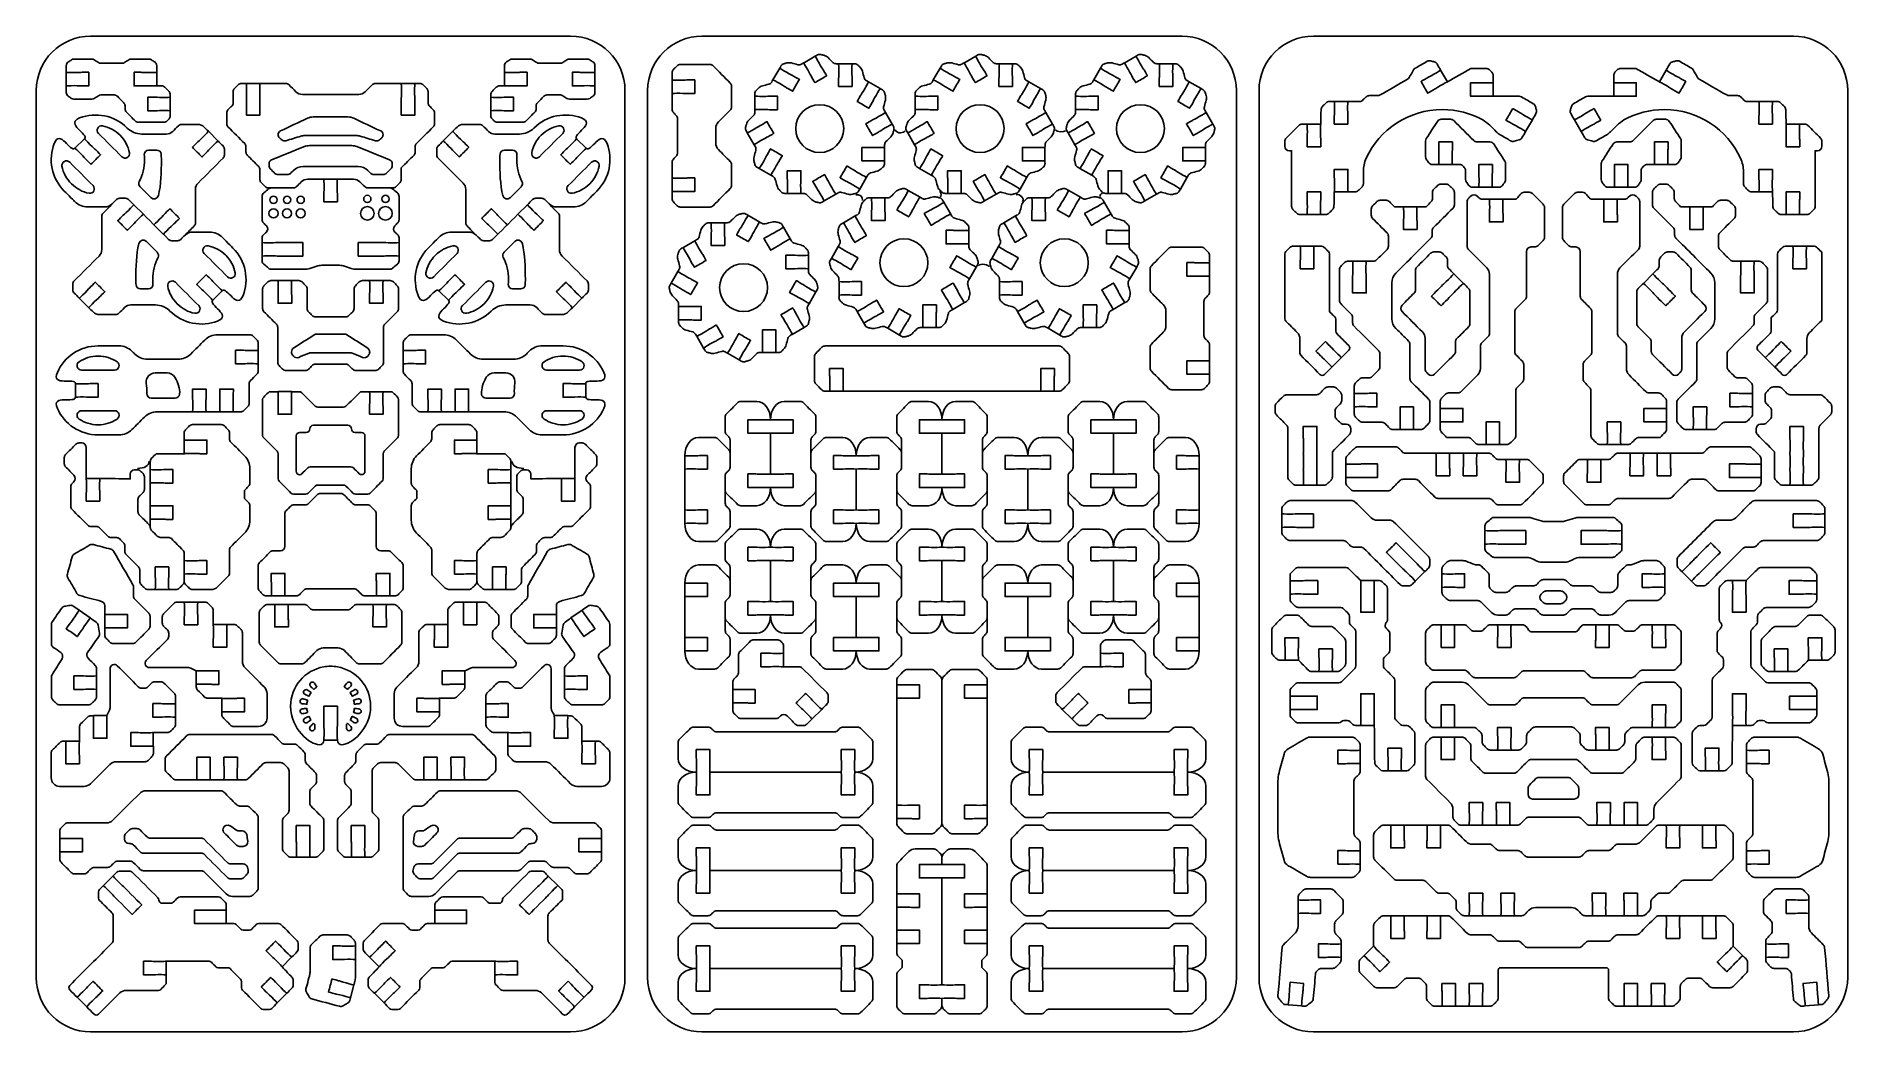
# Model space of a CAD drawing. Extents: x 0 to 400, y 230 to 450.
import ezdxf

# ---------------------------------------------------------------- set-up
doc = ezdxf.new("R2010")
doc.units = 0
doc.header["$MEASUREMENT"] = 0
doc.layers.add('DEFAULT', color=18, linetype='CONTINUOUS')

msp = doc.modelspace()

# ---------------------------------------------------------------- linework, layer by layer
at = {"layer": 'DEFAULT', "color": 1}
for points in [[(169.44, 444.07), (172.03, 445.57)], [(204.85, 444.07), (207.45, 445.57)], [(240.26, 444.07), (242.86, 445.57)], [(6.61, 439.03), (6.61, 442.03)], [(26.61, 439.02), (26.61, 442.02)], [(103.39, 439.02), (103.39, 442.02)], [(123.38, 439.02), (123.38, 442.02)], [(140.39, 437.33), (140.39, 440.33)], [(162.67, 440.35), (164.17, 442.95)], [(177.16, 443.92), (180.16, 443.92)], [(198.08, 440.35), (199.58, 442.95)], [(212.57, 443.92), (215.57, 443.92)], [(233.49, 440.35), (235, 442.95)], [(247.98, 443.92), (250.98, 443.92)], [(310.09, 442.5), (311.59, 439.9)], [(359.91, 442.5), (358.41, 439.9)], [(29.61, 433.52), (29.61, 436.52)], [(49.4, 439.58), (46.4, 439.58)], [(80.6, 439.57), (83.6, 439.57)], [(100.39, 433.52), (100.39, 436.52)], [(158.67, 433.75), (158.67, 436.75)], [(183.77, 439.91), (186.36, 438.41)], [(194.08, 433.75), (194.09, 436.75)], [(219.18, 439.91), (221.78, 438.41)], [(229.5, 433.75), (229.5, 436.75)], [(254.59, 439.91), (257.19, 438.41)], [(321.69, 439.73), (321.69, 436.73)], [(348.31, 439.73), (348.31, 436.73)], [(187.49, 433.15), (188.99, 430.55)], [(222.9, 433.15), (224.4, 430.55)], [(258.31, 433.15), (259.81, 430.55)], [(289.62, 435.58), (286.62, 435.58)], [(380.38, 435.58), (383.38, 435.58)], [(40.13, 426.87), (38.01, 428.99)], [(89.87, 426.86), (91.99, 428.99)], [(158.51, 426.03), (157.01, 428.62)], [(193.93, 426.03), (192.43, 428.62)], [(229.34, 426.03), (227.84, 428.62)], [(283.62, 430.59), (280.62, 430.59)], [(330.36, 431.53), (328.86, 428.93)], [(339.64, 431.53), (341.14, 428.93)], [(386.38, 430.59), (389.38, 430.59)], [(10.66, 427.35), (8.54, 425.23)], [(119.33, 427.35), (121.46, 425.23)], [(187.33, 425.43), (187.33, 422.43)], [(222.74, 425.43), (222.74, 422.43)], [(258.15, 425.43), (258.15, 422.43)], [(162.23, 419.26), (159.63, 420.76)], [(197.64, 419.26), (195.05, 420.76)], [(233.05, 419.26), (230.46, 420.76)], [(312.7, 421.64), (309.7, 421.64)], [(357.3, 421.64), (360.3, 421.64)], [(140.39, 415.67), (140.39, 418.67)], [(183.33, 418.82), (181.83, 416.22)], [(218.74, 418.82), (217.24, 416.22)], [(254.15, 418.82), (252.65, 416.22)], [(321.53, 416.64), (318.53, 416.64)], [(348.47, 416.64), (351.47, 416.64)], [(21.54, 412.77), (23.66, 410.65)], [(108.46, 412.77), (106.34, 410.65)], [(168.84, 415.25), (165.84, 415.26)], [(173.96, 413.6), (176.56, 415.1)], [(187.43, 414.28), (184.43, 414.28)], [(195.15, 414.43), (192.55, 415.93)], [(201.92, 410.71), (200.42, 413.31)], [(204.25, 415.25), (201.25, 415.26)], [(209.37, 413.6), (211.97, 415.1)], [(222.84, 414.28), (219.84, 414.28)], [(230.56, 414.43), (227.97, 415.93)], [(237.33, 410.71), (235.83, 413.31)], [(239.66, 415.25), (236.66, 415.26)], [(244.78, 413.6), (247.38, 415.1)], [(289.63, 415.58), (286.63, 415.58)], [(304.9, 412.32), (301.9, 412.32)], [(323.88, 413.97), (320.88, 413.97)], [(346.12, 413.97), (349.12, 413.97)], [(365.1, 412.32), (368.1, 412.32)], [(380.37, 415.58), (383.37, 415.58)], [(152.02, 408.78), (149.02, 408.78)], [(159.74, 408.93), (157.14, 410.43)], [(180.82, 410.27), (178.22, 408.77)], [(216.23, 410.27), (213.64, 408.77)], [(283.62, 410.58), (280.62, 410.58)], [(386.38, 410.58), (389.38, 410.58)], [(49.89, 404.41), (49.89, 401.41)], [(80.11, 404.41), (80.11, 401.41)], [(145.41, 404.77), (142.81, 403.27)], [(166.5, 405.21), (165, 407.81)], [(205.92, 404.11), (205.91, 407.11)], [(241.33, 404.11), (241.33, 407.11)], [(170.5, 398.61), (170.5, 401.61)], [(177.1, 403.51), (175.6, 400.91)], [(212.51, 403.51), (211.01, 400.91)], [(279.12, 403.62), (282.12, 403.62)], [(293.66, 400.26), (290.66, 400.26)], [(376.34, 400.26), (379.34, 400.26)], [(390.88, 403.62), (387.88, 403.62)], [(141.69, 398.01), (140.19, 395.41)], [(206.07, 396.38), (207.57, 398.98)], [(241.49, 396.38), (242.99, 398.98)], [(259.08, 399.96), (259.08, 396.96)], [(315.14, 395.38), (313.02, 397.5)], [(354.86, 395.38), (356.98, 397.5)], [(9.49, 392.12), (11.62, 390)], [(38.96, 391.64), (41.08, 393.76)], [(53.4, 395.98), (56.4, 395.98)], [(76.59, 395.98), (73.59, 395.98)], [(91.04, 391.64), (88.92, 393.76)], [(120.5, 392.12), (118.38, 390)], [(170.66, 390.88), (172.16, 393.48)], [(177.26, 395.78), (177.26, 392.78)], [(212.67, 395.78), (212.67, 392.78)], [(141.85, 390.28), (141.85, 387.28)], [(181.26, 389.18), (182.76, 386.58)], [(202.36, 389.62), (204.95, 391.12)], [(216.67, 389.18), (218.17, 386.58)], [(237.77, 389.62), (240.37, 391.12)], [(166.94, 384.12), (169.54, 385.62)], [(190.63, 383.95), (188.03, 385.46)], [(195.75, 385.61), (198.75, 385.62)], [(226.04, 383.95), (223.44, 385.45)], [(231.16, 385.6), (234.16, 385.62)], [(49.01, 377.6), (49.01, 380.6)], [(80.99, 377.6), (80.99, 380.6)], [(145.85, 383.68), (147.35, 381.08)], [(160.34, 380.11), (163.34, 380.12)], [(155.21, 378.45), (152.62, 379.96)], [(259.08, 378.3), (259.08, 375.3)], [(286.08, 376.87), (288.21, 379)], [(383.92, 376.87), (381.79, 379)], [(8.66, 373.23), (8.66, 370.23)], [(121.33, 373.23), (121.33, 370.23)], [(53.41, 371.46), (56.41, 371.46)], [(76.59, 371.45), (73.59, 371.45)], [(175.2, 371.55), (178.2, 371.55)], [(224.8, 371.55), (221.8, 371.55)], [(291.04, 368.1), (291.04, 371.1)], [(378.96, 368.1), (378.96, 371.1)], [(34.52, 367.01), (37.52, 367.01)], [(40.53, 367.01), (43.53, 367.01)], [(89.47, 367.01), (86.47, 367.01)], [(95.48, 367.01), (92.48, 367.01)], [(310.02, 364.75), (310.02, 367.75)], [(359.98, 364.75), (359.98, 367.75)], [(32.68, 360.75), (32.68, 357.75)], [(97.31, 360.75), (97.31, 357.75)], [(304.14, 363.1), (301.14, 363.1)], [(365.86, 363.1), (368.86, 363.1)], [(143.2, 357.33), (143.2, 354.33)], [(256.8, 357.33), (256.8, 354.33)], [(312.1, 357.87), (309.1, 357.87)], [(318.1, 357.86), (315.1, 357.86)], [(323.12, 359.76), (320.12, 359.76)], [(327.52, 356.45), (324.52, 356.45)], [(342.48, 356.45), (345.48, 356.45)], [(346.88, 359.76), (349.88, 359.76)], [(351.9, 357.86), (354.9, 357.86)], [(357.9, 357.87), (360.9, 357.87)], [(14.04, 352.29), (11.04, 352.29)], [(25.18, 354.25), (25.18, 351.25)], [(104.82, 354.25), (104.82, 351.25)], [(115.96, 352.29), (118.96, 352.29)], [(289.14, 352.47), (289.14, 355.47)], [(380.86, 352.47), (380.86, 355.47)], [(279.78, 350.78), (282.78, 350.78)], [(390.22, 350.78), (387.22, 350.78)], [(25.18, 346.24), (25.18, 343.24)], [(104.82, 346.24), (104.82, 343.24)], [(143.2, 345.33), (143.2, 342.33)], [(256.8, 345.33), (256.8, 342.33)], [(275.04, 344.45), (275.04, 341.45)], [(394.96, 344.45), (394.96, 341.45)], [(319.89, 340.75), (319.89, 337.75)], [(350.11, 340.75), (350.11, 337.75)], [(32.68, 331.13), (32.68, 334.13)], [(97.31, 331.13), (97.31, 334.13)], [(143.2, 329.16), (143.2, 326.16)], [(256.8, 329.16), (256.8, 326.16)], [(276.85, 326.7), (276.85, 329.7)], [(295.46, 329.69), (292.46, 329.69)], [(306.63, 331.7), (304.51, 329.57)], [(310.39, 331.19), (310.39, 328.19)], [(359.61, 331.19), (359.61, 328.19)], [(363.37, 331.7), (365.49, 329.57)], [(374.54, 329.69), (377.54, 329.69)], [(393.15, 326.7), (393.15, 329.7)], [(29.27, 327.72), (26.27, 327.72)], [(35.68, 324.93), (32.68, 324.93)], [(51.9, 326.3), (54.9, 326.3)], [(55.67, 324.45), (52.67, 324.45)], [(74.33, 324.45), (77.33, 324.45)], [(78.09, 326.3), (75.09, 326.3)], [(94.32, 324.93), (97.32, 324.93)], [(100.73, 327.72), (103.73, 327.72)], [(11.94, 321.44), (9.48, 323.16)], [(15.14, 322.23), (15.14, 319.23)], [(42.1, 320.02), (39.1, 320.02)], [(87.9, 320.02), (90.9, 320.02)], [(114.86, 322.23), (114.86, 319.23)], [(118.06, 321.44), (120.52, 323.16)], [(143.2, 317.16), (143.2, 314.16)], [(256.8, 317.16), (256.8, 314.16)], [(313.2, 319.92), (310.2, 319.92)], [(325.67, 319.92), (322.67, 319.92)], [(344.33, 319.92), (347.33, 319.92)], [(356.8, 319.92), (359.8, 319.92)], [(165.03, 313.66), (165.03, 310.66)], [(234.97, 313.66), (234.97, 310.66)], [(278.72, 312.1), (275.72, 312.1)], [(391.28, 312.1), (394.28, 312.1)], [(13.33, 305.65), (13.33, 308.65)], [(35.34, 306.78), (35.34, 309.78)], [(94.65, 306.78), (94.65, 309.78)], [(116.66, 305.65), (116.66, 308.65)], [(286.23, 309.59), (283.23, 309.59)], [(383.77, 309.59), (386.77, 309.59)], [(153.78, 305.66), (153.78, 302.66)], [(190, 306.69), (190, 303.69)], [(210, 306.69), (210, 303.69)], [(246.22, 305.66), (246.22, 302.66)], [(276.85, 301.2), (276.85, 304.2)], [(393.15, 301.2), (393.15, 304.2)], [(30.76, 299.52), (30.76, 302.52)], [(40.96, 300.69), (40.96, 303.69)], [(89.04, 300.69), (89.04, 303.69)], [(99.24, 299.52), (99.24, 302.52)], [(173.43, 301.24), (171.31, 299.12)], [(226.57, 301.24), (228.69, 299.12)], [(12.61, 299.86), (15.61, 299.86)], [(25.85, 293.1), (25.85, 296.1)], [(104.14, 293.1), (104.14, 296.1)], [(117.39, 299.86), (114.39, 299.86)], [(295.45, 297.69), (292.45, 297.69)], [(313.2, 297.25), (310.2, 297.25)], [(356.8, 297.25), (359.8, 297.25)], [(374.55, 297.69), (377.55, 297.69)], [(6.52, 294.24), (9.52, 294.24)], [(63.5, 294.41), (66.5, 294.41)], [(123.48, 294.24), (120.48, 294.24)], [(292.37, 292.23), (292.37, 289.23)], [(313.2, 295.14), (310.2, 295.14)], [(325.67, 292.25), (322.67, 292.25)], [(344.33, 292.25), (347.33, 292.25)], [(356.8, 295.14), (359.8, 295.14)], [(377.63, 292.23), (377.63, 289.23)], [(35.43, 285.69), (38.43, 285.69)], [(41.44, 285.68), (44.44, 285.68)], [(88.56, 285.67), (85.56, 285.67)], [(94.57, 285.68), (91.57, 285.68)], [(301.46, 287.7), (298.46, 287.7)], [(368.54, 287.7), (371.54, 287.7)], [(190, 280.08), (190, 277.08)], [(210, 280.08), (210, 277.08)], [(5.18, 272.75), (5.18, 269.75)], [(124.82, 272.75), (124.82, 269.75)], [(302.09, 275.65), (299.09, 275.65)], [(310.09, 275.65), (307.09, 275.65)], [(319.4, 275.65), (316.4, 275.65)], [(325.41, 275.65), (322.41, 275.65)], [(344.59, 275.65), (347.59, 275.65)], [(350.6, 275.65), (353.6, 275.65)], [(359.91, 275.65), (362.91, 275.65)], [(367.91, 275.65), (370.91, 275.65)], [(57.43, 268.56), (60.43, 268.56)], [(72.57, 268.56), (69.57, 268.56)], [(292.37, 270.03), (292.37, 267.03)], [(377.63, 270.03), (377.63, 267.03)], [(16.94, 264.42), (14.82, 262.3)], [(113.06, 264.42), (115.18, 262.3)], [(190, 260.49), (190, 257.49)], [(210, 260.49), (210, 257.49)], [(41.96, 256.91), (41.96, 253.91)], [(88.04, 256.9), (88.04, 253.9)], [(278.61, 256.15), (278.61, 259.15)], [(391.39, 256.15), (391.39, 259.15)], [(190, 252.49), (190, 249.49)], [(210, 252.49), (210, 249.49)], [(302.09, 255.65), (299.09, 255.65)], [(310.09, 255.65), (307.09, 255.65)], [(319.41, 255.65), (316.41, 255.65)], [(326.41, 255.65), (323.41, 255.65)], [(343.59, 255.65), (346.59, 255.65)], [(350.59, 255.65), (353.59, 255.65)], [(359.91, 255.65), (362.91, 255.65)], [(367.91, 255.65), (370.91, 255.65)], [(70.48, 248.97), (70.48, 245.97)], [(288.11, 246.43), (288.11, 249.43)], [(293.18, 246.82), (295.3, 248.94)], [(376.82, 246.82), (374.7, 248.94)], [(381.89, 246.43), (381.89, 249.43)], [(28.71, 245.58), (28.71, 242.58)], [(56.39, 246.5), (54.27, 244.38)], [(73.6, 246.5), (75.72, 244.38)], [(101.29, 245.58), (101.29, 242.58)], [(70.14, 240.38), (69.36, 237.49)], [(9.02, 237.63), (11.14, 235.51)], [(55.33, 238.5), (53.21, 236.38)], [(74.67, 238.5), (76.79, 236.38)], [(120.98, 237.63), (118.86, 235.51)], [(279.42, 235.71), (276.43, 235.97)], [(313.4, 235.65), (310.4, 235.65)], [(319.4, 235.65), (316.4, 235.65)], [(350.6, 235.65), (353.6, 235.65)], [(356.6, 235.65), (359.6, 235.65)], [(390.58, 235.71), (393.57, 235.97)]]:
    msp.add_lwpolyline(points, dxfattribs=at)
for points, knots in [([(0, 242), (0, 307.33), (0, 372.67), (0, 438), (0, 444.63), (5.37, 450), (12, 450), (47.33, 450), (82.67, 450), (118, 450), (124.63, 450), (130, 444.63), (130, 438), (130, 372.67), (130, 307.33), (130, 242), (130, 235.37), (124.63, 230), (118, 230), (82.67, 230), (47.33, 230), (12, 230), (5.37, 230), (0, 235.37), (0, 242)], [0, 0, 0, 0, 555.591, 555.591, 555.591, 556.591, 556.591, 556.591, 857.063, 857.063, 857.063, 858.063, 858.063, 858.063, 1413.654, 1413.654, 1413.654, 1414.654, 1414.654, 1414.654, 1715.126, 1715.126, 1715.126, 1716.126, 1716.126, 1716.126, 1716.126]), ([(135, 242), (135, 307.33), (135, 372.67), (135, 438), (135, 444.63), (140.37, 450), (147, 450), (182.33, 450), (217.67, 450), (253, 450), (259.63, 450), (265, 444.63), (265, 438), (265, 372.67), (265, 307.33), (265, 242), (265, 235.37), (259.63, 230), (253, 230), (217.67, 230), (182.33, 230), (147, 230), (140.37, 230), (135, 235.37), (135, 242)], [0, 0, 0, 0, 555.591, 555.591, 555.591, 556.591, 556.591, 556.591, 857.063, 857.063, 857.063, 858.063, 858.063, 858.063, 1413.654, 1413.654, 1413.654, 1414.654, 1414.654, 1414.654, 1715.126, 1715.126, 1715.126, 1716.126, 1716.126, 1716.126, 1716.126]), ([(270, 242), (270, 307.33), (270, 372.67), (270, 438), (270, 444.63), (275.37, 450), (282, 450), (317.33, 450), (352.67, 450), (388, 450), (394.63, 450), (400, 444.63), (400, 438), (400, 372.67), (400, 307.33), (400, 242), (400, 235.37), (394.63, 230), (388, 230), (352.67, 230), (317.33, 230), (282, 230), (275.37, 230), (270, 235.37), (270, 242)], [0, 0, 0, 0, 555.591, 555.591, 555.591, 556.591, 556.591, 556.591, 857.063, 857.063, 857.063, 858.063, 858.063, 858.063, 1413.654, 1413.654, 1413.654, 1414.654, 1414.654, 1414.654, 1715.126, 1715.126, 1715.126, 1716.126, 1716.126, 1716.126, 1716.126]), ([(22.55, 431), (24.43, 431), (26.3, 431), (28.18, 431), (28.45, 431), (28.7, 431.1), (28.89, 431.29), (29.03, 431.43), (29.18, 431.58), (29.32, 431.72), (29.51, 431.91), (29.61, 432.16), (29.61, 432.43), (29.61, 432.79), (29.61, 433.15), (29.61, 433.52), (29.61, 433.55), (28.83, 433.57), (27.86, 433.57), (26.9, 433.57), (26.32, 433.52), (26.11, 433.52), (25.61, 433.52), (25.11, 433.52), (24.61, 433.52), (24.61, 434.52), (24.61, 435.52), (24.61, 436.52), (25.11, 436.52), (25.61, 436.52), (26.11, 436.52), (26.32, 436.52), (26.9, 436.47), (27.86, 436.47), (28.83, 436.47), (29.61, 436.49), (29.61, 436.52), (29.61, 436.71), (29.61, 436.91), (29.61, 437.1), (29.61, 437.37), (29.51, 437.62), (29.32, 437.81), (29.02, 438.12), (28.71, 438.42), (28.41, 438.72), (28.22, 438.91), (27.96, 439.02), (27.7, 439.02), (27.34, 439.02), (26.98, 439.02), (26.61, 439.02), (26.47, 439.02), (25.83, 439.06), (24.86, 439.06), (23.9, 439.06), (23.33, 439.02), (23.11, 439.02), (22.61, 439.02), (22.12, 439.02), (21.62, 439.02), (21.62, 440.02), (21.62, 441.02), (21.62, 442.02), (22.12, 442.02), (22.61, 442.02), (23.11, 442.02), (23.33, 442.02), (23.9, 441.97), (24.86, 441.97), (25.83, 441.97), (26.61, 441.99), (26.61, 442.02), (26.61, 442.5), (26.61, 442.99), (26.61, 443.47), (26.61, 443.81), (26.44, 444.13), (26.16, 444.31), (25.92, 444.47), (25.68, 444.62), (25.45, 444.77), (25.29, 444.88), (25.1, 444.93), (24.9, 444.93), (23.59, 444.93), (22.28, 444.93), (20.97, 444.93), (20.77, 444.93), (20.58, 444.88), (20.42, 444.77), (20.12, 444.57), (19.81, 444.38), (19.5, 444.18), (19.34, 444.07), (19.15, 444.02), (18.96, 444.02), (17.4, 444.02), (15.83, 444.02), (14.27, 444.02), (14.08, 444.02), (13.89, 444.08), (13.73, 444.18), (13.42, 444.38), (13.11, 444.58), (12.81, 444.78), (12.65, 444.88), (12.46, 444.94), (12.26, 444.94), (10.95, 444.94), (9.64, 444.94), (8.32, 444.94), (8.13, 444.94), (7.94, 444.88), (7.78, 444.78), (7.55, 444.62), (7.31, 444.47), (7.07, 444.32), (6.79, 444.13), (6.62, 443.82), (6.62, 443.48), (6.62, 442.99), (6.62, 442.51), (6.62, 442.02), (6.62, 441.99), (7.4, 441.97), (8.37, 441.97), (9.33, 441.97), (9.9, 442.02), (10.11, 442.02), (10.61, 442.02), (11.11, 442.02), (11.61, 442.02), (11.61, 441.02), (11.61, 440.02), (11.61, 439.02), (11.11, 439.02), (10.61, 439.02), (10.11, 439.02), (9.9, 439.02), (9.33, 439.07), (8.37, 439.07), (7.4, 439.07), (6.62, 439.05), (6.62, 439.02), (6.62, 438.54), (6.62, 438.05), (6.62, 437.56), (6.62, 437.23), (6.79, 436.91), (7.07, 436.72), (7.31, 436.57), (7.54, 436.42), (7.78, 436.26), (7.94, 436.16), (8.13, 436.1), (8.33, 436.1), (9.64, 436.1), (10.95, 436.1), (12.26, 436.1), (12.46, 436.1), (12.65, 436.16), (12.81, 436.26), (13.11, 436.46), (13.42, 436.66), (13.73, 436.86), (13.89, 436.96), (14.08, 437.02), (14.27, 437.02), (15.25, 437.02), (16.22, 437.02), (17.2, 437.02), (17.47, 437.02), (17.72, 436.91), (17.91, 436.72), (18.38, 436.25), (18.85, 435.78), (19.32, 435.31), (19.51, 435.12), (19.62, 434.87), (19.62, 434.6), (19.62, 434.38), (19.62, 434.16), (19.62, 433.93), (19.62, 433.67), (19.72, 433.41), (19.91, 433.22), (20.55, 432.58), (21.2, 431.94), (21.84, 431.29), (22.03, 431.1), (22.28, 431), (22.55, 431)], [1, 1, 1, 1, 16.972, 16.972, 16.972, 17.972, 17.972, 17.972, 19.697341, 19.697341, 19.697341, 20.697341, 20.697341, 20.697341, 23.783341, 23.783341, 23.783341, 24.783341, 24.783341, 24.783341, 25.783341, 25.783341, 25.783341, 30.033341, 30.033341, 30.033341, 38.543341, 38.543341, 38.543341, 42.793341, 42.793341, 42.793341, 43.793341, 43.793341, 43.793341, 44.793341, 44.793341, 44.793341, 46.449341, 46.449341, 46.449341, 47.449341, 47.449341, 47.449341, 51.112154, 51.112154, 51.112154, 52.112154, 52.112154, 52.112154, 55.188154, 55.188154, 55.188154, 56.188154, 56.188154, 56.188154, 57.188154, 57.188154, 57.188154, 61.438154, 61.438154, 61.438154, 69.948154, 69.948154, 69.948154, 74.198154, 74.198154, 74.198154, 75.198154, 75.198154, 75.198154, 76.198154, 76.198154, 76.198154, 80.317154, 80.317154, 80.317154, 81.317154, 81.317154, 81.317154, 83.718374, 83.718374, 83.718374, 84.718374, 84.718374, 84.718374, 95.880374, 95.880374, 95.880374, 96.880374, 96.880374, 96.880374, 99.980563, 99.980563, 99.980563, 100.980563, 100.980563, 100.980563, 114.276575, 114.276575, 114.276575, 115.276575, 115.276575, 115.276575, 118.380713, 118.380713, 118.380713, 119.380713, 119.380713, 119.380713, 130.548713, 130.548713, 130.548713, 131.548713, 131.548713, 131.548713, 133.943316, 133.943316, 133.943316, 134.943316, 134.943316, 134.943316, 139.069316, 139.069316, 139.069316, 140.069316, 140.069316, 140.069316, 141.069316, 141.069316, 141.069316, 145.319316, 145.319316, 145.319316, 153.829316, 153.829316, 153.829316, 158.079316, 158.079316, 158.079316, 159.079316, 159.079316, 159.079316, 160.079316, 160.079316, 160.079316, 164.209316, 164.209316, 164.209316, 165.209316, 165.209316, 165.209316, 167.610537, 167.610537, 167.610537, 168.610537, 168.610537, 168.610537, 179.772537, 179.772537, 179.772537, 180.772537, 180.772537, 180.772537, 183.873564, 183.873564, 183.873564, 184.873564, 184.873564, 184.873564, 193.181568, 193.181568, 193.181568, 194.181568, 194.181568, 194.181568, 199.853979, 199.853979, 199.853979, 200.853979, 200.853979, 200.853979, 202.755979, 202.755979, 202.755979, 203.755979, 203.755979, 203.755979, 211.505869, 211.505869, 211.505869, 212.505869, 212.505869, 212.505869, 212.505869]), ([(107.45, 431), (105.57, 431), (103.7, 431), (101.82, 431), (101.55, 431), (101.3, 431.1), (101.11, 431.29), (100.97, 431.43), (100.82, 431.58), (100.68, 431.72), (100.49, 431.91), (100.39, 432.16), (100.39, 432.43), (100.39, 432.79), (100.39, 433.15), (100.39, 433.52), (100.39, 433.55), (101.17, 433.57), (102.14, 433.57), (103.1, 433.57), (103.68, 433.52), (103.89, 433.52), (104.39, 433.52), (104.89, 433.52), (105.39, 433.52), (105.39, 434.52), (105.39, 435.52), (105.39, 436.52), (104.89, 436.52), (104.39, 436.52), (103.89, 436.52), (103.68, 436.52), (103.1, 436.47), (102.14, 436.47), (101.17, 436.47), (100.39, 436.49), (100.39, 436.52), (100.39, 436.71), (100.39, 436.91), (100.39, 437.1), (100.39, 437.37), (100.49, 437.62), (100.68, 437.81), (100.98, 438.12), (101.29, 438.42), (101.59, 438.72), (101.78, 438.91), (102.04, 439.02), (102.3, 439.02), (102.66, 439.02), (103.02, 439.02), (103.39, 439.02), (103.53, 439.02), (104.17, 439.06), (105.14, 439.06), (106.1, 439.06), (106.67, 439.02), (106.89, 439.02), (107.39, 439.02), (107.88, 439.02), (108.38, 439.02), (108.38, 440.02), (108.38, 441.02), (108.38, 442.02), (107.88, 442.02), (107.39, 442.02), (106.89, 442.02), (106.67, 442.02), (106.1, 441.97), (105.14, 441.97), (104.17, 441.97), (103.39, 441.99), (103.39, 442.02), (103.39, 442.5), (103.39, 442.99), (103.39, 443.47), (103.39, 443.81), (103.56, 444.13), (103.84, 444.31), (104.08, 444.47), (104.32, 444.62), (104.55, 444.77), (104.71, 444.88), (104.9, 444.93), (105.1, 444.93), (106.41, 444.93), (107.72, 444.93), (109.03, 444.93), (109.23, 444.93), (109.42, 444.88), (109.58, 444.77), (109.88, 444.57), (110.19, 444.38), (110.5, 444.18), (110.66, 444.07), (110.85, 444.02), (111.04, 444.02), (112.6, 444.02), (114.17, 444.02), (115.73, 444.02), (115.92, 444.02), (116.11, 444.08), (116.27, 444.18), (116.58, 444.38), (116.89, 444.58), (117.19, 444.78), (117.35, 444.88), (117.54, 444.94), (117.74, 444.94), (119.05, 444.94), (120.36, 444.94), (121.68, 444.94), (121.87, 444.94), (122.06, 444.88), (122.22, 444.78), (122.45, 444.62), (122.69, 444.47), (122.93, 444.32), (123.21, 444.13), (123.38, 443.82), (123.38, 443.48), (123.38, 442.99), (123.38, 442.51), (123.38, 442.02), (123.38, 441.99), (122.6, 441.97), (121.63, 441.97), (120.67, 441.97), (120.1, 442.02), (119.89, 442.02), (119.39, 442.02), (118.89, 442.02), (118.39, 442.02), (118.39, 441.02), (118.39, 440.02), (118.39, 439.02), (118.89, 439.02), (119.39, 439.02), (119.89, 439.02), (120.1, 439.02), (120.67, 439.07), (121.63, 439.07), (122.6, 439.07), (123.38, 439.05), (123.38, 439.02), (123.38, 438.54), (123.38, 438.05), (123.38, 437.56), (123.38, 437.23), (123.21, 436.91), (122.93, 436.72), (122.69, 436.57), (122.46, 436.42), (122.22, 436.26), (122.06, 436.16), (121.87, 436.1), (121.67, 436.1), (120.36, 436.1), (119.05, 436.1), (117.74, 436.1), (117.54, 436.1), (117.35, 436.16), (117.19, 436.26), (116.89, 436.46), (116.58, 436.66), (116.27, 436.86), (116.11, 436.96), (115.92, 437.02), (115.73, 437.02), (114.75, 437.02), (113.78, 437.02), (112.8, 437.02), (112.53, 437.02), (112.28, 436.91), (112.09, 436.72), (111.62, 436.25), (111.15, 435.78), (110.68, 435.31), (110.49, 435.12), (110.38, 434.87), (110.38, 434.6), (110.38, 434.38), (110.38, 434.16), (110.38, 433.93), (110.38, 433.67), (110.28, 433.41), (110.09, 433.22), (109.45, 432.58), (108.8, 431.94), (108.16, 431.29), (107.97, 431.1), (107.72, 431), (107.45, 431)], [1, 1, 1, 1, 16.972, 16.972, 16.972, 17.972, 17.972, 17.972, 19.697341, 19.697341, 19.697341, 20.697341, 20.697341, 20.697341, 23.783341, 23.783341, 23.783341, 24.783341, 24.783341, 24.783341, 25.783341, 25.783341, 25.783341, 30.033341, 30.033341, 30.033341, 38.543341, 38.543341, 38.543341, 42.793341, 42.793341, 42.793341, 43.793341, 43.793341, 43.793341, 44.793341, 44.793341, 44.793341, 46.449341, 46.449341, 46.449341, 47.449341, 47.449341, 47.449341, 51.112154, 51.112154, 51.112154, 52.112154, 52.112154, 52.112154, 55.188154, 55.188154, 55.188154, 56.188154, 56.188154, 56.188154, 57.188154, 57.188154, 57.188154, 61.438154, 61.438154, 61.438154, 69.948154, 69.948154, 69.948154, 74.198154, 74.198154, 74.198154, 75.198154, 75.198154, 75.198154, 76.198154, 76.198154, 76.198154, 80.317154, 80.317154, 80.317154, 81.317154, 81.317154, 81.317154, 83.717535, 83.717535, 83.717535, 84.717535, 84.717535, 84.717535, 95.879535, 95.879535, 95.879535, 96.879535, 96.879535, 96.879535, 99.979724, 99.979724, 99.979724, 100.979724, 100.979724, 100.979724, 114.274736, 114.274736, 114.274736, 115.274736, 115.274736, 115.274736, 118.378874, 118.378874, 118.378874, 119.378874, 119.378874, 119.378874, 130.546874, 130.546874, 130.546874, 131.546874, 131.546874, 131.546874, 133.941477, 133.941477, 133.941477, 134.941477, 134.941477, 134.941477, 139.067477, 139.067477, 139.067477, 140.067477, 140.067477, 140.067477, 141.067477, 141.067477, 141.067477, 145.317477, 145.317477, 145.317477, 153.827477, 153.827477, 153.827477, 158.077477, 158.077477, 158.077477, 159.077477, 159.077477, 159.077477, 160.077477, 160.077477, 160.077477, 164.207477, 164.207477, 164.207477, 165.207477, 165.207477, 165.207477, 167.607859, 167.607859, 167.607859, 168.607859, 168.607859, 168.607859, 179.769859, 179.769859, 179.769859, 180.769859, 180.769859, 180.769859, 183.870886, 183.870886, 183.870886, 184.870886, 184.870886, 184.870886, 193.17789, 193.17789, 193.17789, 194.17789, 194.17789, 194.17789, 199.850301, 199.850301, 199.850301, 200.850301, 200.850301, 200.850301, 202.752301, 202.752301, 202.752301, 203.752301, 203.752301, 203.752301, 211.502191, 211.502191, 211.502191, 212.502191, 212.502191, 212.502191, 212.502191]), ([(177.16, 443.92), (176.97, 443.92), (176.78, 443.92), (176.6, 443.92), (176.33, 443.92), (176.08, 444.02), (175.89, 444.21), (175.54, 444.56), (175.18, 444.91), (174.83, 445.27), (174.58, 445.51), (174.27, 445.69), (173.94, 445.78), (173.72, 445.84), (173.5, 445.9), (173.28, 445.95), (173.02, 446.02), (172.75, 445.99), (172.52, 445.85), (172.36, 445.76), (172.2, 445.67), (172.03, 445.57), (172.01, 445.56), (172.38, 444.87), (172.87, 444.04), (173.35, 443.2), (173.68, 442.73), (173.78, 442.54), (174.22, 441.79), (174.54, 441.25), (174.54, 441.25), (173.67, 440.75), (172.8, 440.25), (171.94, 439.75), (171.94, 439.75), (171.62, 440.29), (171.18, 441.04), (171.08, 441.23), (170.84, 441.75), (170.36, 442.58), (169.89, 443.4), (169.48, 444.05), (169.44, 444.08), (169.28, 443.98), (169.11, 443.89), (168.95, 443.79), (168.72, 443.66), (168.45, 443.63), (168.19, 443.69), (167.71, 443.82), (167.23, 443.95), (166.75, 444.08), (166.41, 444.17), (166.05, 444.17), (165.71, 444.08), (165.5, 444.02), (165.28, 443.96), (165.06, 443.9), (164.8, 443.83), (164.58, 443.66), (164.45, 443.43), (164.36, 443.27), (164.26, 443.11), (164.17, 442.95), (164.2, 442.9), (164.85, 442.51), (165.66, 442.04), (166.5, 441.55), (167.02, 441.31), (167.2, 441.2), (167.96, 440.77), (168.5, 440.45), (168.5, 440.45), (168, 439.59), (167.5, 438.72), (167, 437.85), (167, 437.85), (166.46, 438.17), (165.7, 438.6), (165.52, 438.71), (165.05, 439.04), (164.21, 439.52), (163.4, 439.99), (162.72, 440.35), (162.67, 440.35), (162.58, 440.19), (162.48, 440.03), (162.39, 439.86), (162.26, 439.64), (162.04, 439.47), (161.78, 439.4), (161.3, 439.27), (160.82, 439.14), (160.34, 439.01), (160, 438.92), (159.69, 438.74), (159.45, 438.49), (159.29, 438.33), (159.13, 438.17), (158.97, 438.01), (158.78, 437.82), (158.67, 437.57), (158.67, 437.3), (158.67, 437.12), (158.67, 436.93), (158.67, 436.75), (158.76, 436.72), (159.51, 436.7), (160.42, 436.7), (161.38, 436.7), (161.96, 436.75), (162.17, 436.75), (162.67, 436.75), (163.17, 436.75), (163.67, 436.75), (163.67, 435.75), (163.67, 434.75), (163.67, 433.75), (163.17, 433.75), (162.67, 433.75), (162.17, 433.75), (161.96, 433.75), (161.38, 433.8), (160.42, 433.8), (159.5, 433.8), (158.74, 433.78), (158.67, 433.75), (158.67, 433.56), (158.67, 433.37), (158.67, 433.18), (158.67, 432.92), (158.57, 432.66), (158.38, 432.48), (158.03, 432.12), (157.68, 431.77), (157.33, 431.42), (157.08, 431.17), (156.9, 430.86), (156.81, 430.52), (156.75, 430.3), (156.69, 430.08), (156.63, 429.86), (156.57, 429.61), (156.6, 429.33), (156.74, 429.1), (156.83, 428.94), (156.92, 428.78), (157.01, 428.62), (157.08, 428.63), (157.75, 428.99), (158.55, 429.46), (159.38, 429.94), (159.86, 430.27), (160.04, 430.37), (160.8, 430.81), (161.34, 431.12), (161.34, 431.12), (161.84, 430.26), (162.34, 429.39), (162.84, 428.52), (162.84, 428.52), (162.3, 428.21), (161.54, 427.77), (161.36, 427.67), (160.84, 427.42), (160, 426.94), (159.19, 426.47), (158.54, 426.07), (158.51, 426.03), (158.61, 425.86), (158.7, 425.7), (158.8, 425.53), (158.93, 425.31), (158.96, 425.03), (158.89, 424.78), (158.77, 424.3), (158.64, 423.82), (158.51, 423.34), (158.42, 423), (158.42, 422.64), (158.51, 422.3), (158.57, 422.08), (158.63, 421.86), (158.69, 421.64), (158.76, 421.39), (158.92, 421.17), (159.15, 421.04), (159.31, 420.94), (159.47, 420.85), (159.63, 420.76), (159.68, 420.78), (160.08, 421.44), (160.55, 422.25), (161.03, 423.08), (161.27, 423.6), (161.38, 423.79), (161.82, 424.55), (162.13, 425.09), (162.13, 425.09), (163, 424.59), (163.87, 424.09), (164.73, 423.59), (164.73, 423.59), (164.42, 423.05), (163.98, 422.29), (163.87, 422.1), (163.55, 421.63), (163.06, 420.8), (162.58, 419.96), (162.21, 419.27), (162.23, 419.26), (162.39, 419.16), (162.56, 419.07), (162.72, 418.97), (162.95, 418.84), (163.12, 418.62), (163.18, 418.37), (163.31, 417.89), (163.44, 417.41), (163.57, 416.93), (163.66, 416.59), (163.84, 416.28), (164.09, 416.03), (164.25, 415.87), (164.41, 415.71), (164.57, 415.55), (164.76, 415.36), (165.02, 415.26), (165.28, 415.26), (165.47, 415.26), (165.65, 415.26), (165.84, 415.26), (165.86, 415.26), (165.89, 416.04), (165.89, 417.01), (165.89, 417.97), (165.84, 418.54), (165.84, 418.76), (165.84, 419.26), (165.84, 419.76), (165.84, 420.26), (166.84, 420.26), (167.84, 420.26), (168.84, 420.26), (168.84, 419.76), (168.84, 419.26), (168.84, 418.76), (168.84, 418.54), (168.79, 417.97), (168.79, 417.01), (168.79, 416.04), (168.83, 415.25), (168.86, 415.25), (169.05, 415.25), (169.24, 415.25), (169.43, 415.25), (169.69, 415.25), (169.95, 415.14), (170.13, 414.96), (170.49, 414.61), (170.84, 414.26), (171.19, 413.9), (171.44, 413.66), (171.75, 413.48), (172.09, 413.39), (172.3, 413.33), (172.52, 413.27), (172.74, 413.22), (173, 413.15), (173.28, 413.19), (173.51, 413.32), (173.66, 413.41), (173.81, 413.5), (173.96, 413.6), (173.99, 413.61), (173.61, 414.3), (173.13, 415.14), (172.64, 415.97), (172.32, 416.44), (172.21, 416.63), (171.77, 417.38), (171.46, 417.92), (171.46, 417.92), (172.33, 418.42), (173.19, 418.93), (174.06, 419.43), (174.06, 419.43), (174.37, 418.89), (174.81, 418.13), (174.92, 417.94), (175.16, 417.43), (175.64, 416.59), (176.12, 415.76), (176.53, 415.1), (176.56, 415.1), (176.73, 415.19), (176.9, 415.29), (177.08, 415.39), (177.3, 415.51), (177.57, 415.55), (177.82, 415.48), (178.3, 415.35), (178.79, 415.22), (179.27, 415.1), (179.61, 415.01), (179.97, 415.01), (180.3, 415.1), (180.52, 415.16), (180.74, 415.22), (180.96, 415.27), (181.22, 415.34), (181.44, 415.52), (181.57, 415.76), (181.66, 415.91), (181.74, 416.07), (181.83, 416.22), (181.83, 416.25), (181.16, 416.66), (180.34, 417.14), (179.5, 417.62), (178.98, 417.86), (178.79, 417.97), (178.04, 418.41), (177.5, 418.72), (177.5, 418.72), (178, 419.58), (178.5, 420.45), (179, 421.32), (179, 421.32), (179.54, 421.01), (180.3, 420.57), (180.48, 420.46), (180.95, 420.14), (181.79, 419.65), (182.63, 419.17), (183.31, 418.8), (183.33, 418.82), (183.43, 418.99), (183.53, 419.16), (183.63, 419.33), (183.76, 419.55), (183.98, 419.71), (184.23, 419.78), (184.71, 419.91), (185.19, 420.04), (185.67, 420.17), (186.01, 420.26), (186.32, 420.44), (186.57, 420.69), (186.73, 420.85), (186.89, 421.01), (187.05, 421.17), (187.23, 421.36), (187.34, 421.62), (187.34, 421.89), (187.33, 422.07), (187.33, 422.25), (187.33, 422.43), (187.33, 422.45), (186.54, 422.47), (185.58, 422.47), (184.61, 422.47), (184.04, 422.43), (183.83, 422.43), (183.33, 422.43), (182.83, 422.43), (182.33, 422.43), (182.33, 423.43), (182.33, 424.43), (182.33, 425.43), (182.83, 425.43), (183.33, 425.43), (183.83, 425.43), (184.04, 425.43), (184.61, 425.38), (185.58, 425.38), (186.54, 425.38), (187.33, 425.4), (187.33, 425.43), (187.33, 425.62), (187.33, 425.81), (187.34, 426.01), (187.34, 426.27), (187.44, 426.51), (187.63, 426.7), (187.98, 427.05), (188.33, 427.41), (188.69, 427.76), (188.93, 428.01), (189.11, 428.32), (189.2, 428.66), (189.26, 428.88), (189.32, 429.1), (189.37, 429.31), (189.44, 429.57), (189.41, 429.85), (189.27, 430.08), (189.17, 430.24), (189.08, 430.39), (188.99, 430.55), (188.98, 430.57), (188.28, 430.2), (187.45, 429.72), (186.61, 429.23), (186.14, 428.91), (185.96, 428.8), (185.2, 428.36), (184.66, 428.05), (184.66, 428.05), (184.16, 428.92), (183.66, 429.78), (183.16, 430.65), (183.16, 430.65), (183.7, 430.96), (184.46, 431.4), (184.64, 431.51), (185.16, 431.75), (186, 432.23), (186.83, 432.71), (187.49, 433.12), (187.49, 433.15), (187.39, 433.32), (187.3, 433.48), (187.21, 433.65), (187.08, 433.88), (187.04, 434.14), (187.11, 434.4), (187.24, 434.88), (187.37, 435.36), (187.49, 435.85), (187.58, 436.19), (187.58, 436.54), (187.49, 436.88), (187.43, 437.1), (187.38, 437.31), (187.32, 437.53), (187.25, 437.79), (187.08, 438.01), (186.84, 438.14), (186.68, 438.23), (186.52, 438.32), (186.36, 438.41), (186.33, 438.41), (185.93, 437.75), (185.45, 436.92), (184.96, 436.08), (184.72, 435.57), (184.61, 435.38), (184.18, 434.62), (183.87, 434.08), (183.87, 434.08), (183, 434.59), (182.13, 435.09), (181.27, 435.59), (181.27, 435.59), (181.58, 436.13), (182.01, 436.89), (182.12, 437.07), (182.45, 437.54), (182.93, 438.37), (183.42, 439.21), (183.79, 439.9), (183.76, 439.92), (183.6, 440.01), (183.44, 440.11), (183.27, 440.2), (183.05, 440.34), (182.88, 440.55), (182.81, 440.81), (182.69, 441.29), (182.56, 441.77), (182.43, 442.25), (182.33, 442.59), (182.16, 442.9), (181.91, 443.14), (181.75, 443.31), (181.58, 443.47), (181.42, 443.63), (181.23, 443.82), (180.98, 443.92), (180.72, 443.92), (180.53, 443.92), (180.34, 443.92), (180.16, 443.92), (180.13, 443.92), (180.11, 443.13), (180.11, 442.17), (180.11, 441.2), (180.16, 440.63), (180.16, 440.42), (180.16, 439.92), (180.16, 439.41), (180.16, 438.91), (179.16, 438.91), (178.16, 438.91), (177.16, 438.91), (177.16, 439.41), (177.16, 439.92), (177.16, 440.42), (177.16, 440.63), (177.21, 441.2), (177.21, 442.17), (177.21, 443.13), (177.19, 443.92), (177.16, 443.92)], [1, 1, 1, 1, 2.591, 2.591, 2.591, 3.591, 3.591, 3.591, 7.831541, 7.831541, 7.831541, 8.831541, 8.831541, 8.831541, 10.761885, 10.761885, 10.761885, 11.761885, 11.761885, 11.761885, 13.34967, 13.34967, 13.34967, 14.34967, 14.34967, 14.34967, 15.34967, 15.34967, 15.34967, 16.34967, 16.34967, 16.34967, 24.857278, 24.857278, 24.857278, 25.857278, 25.857278, 25.857278, 26.857278, 26.857278, 26.857278, 27.857278, 27.857278, 27.857278, 29.457457, 29.457457, 29.457457, 30.457457, 30.457457, 30.457457, 34.695042, 34.695042, 34.695042, 35.695042, 35.695042, 35.695042, 37.624231, 37.624231, 37.624231, 38.624231, 38.624231, 38.624231, 40.212016, 40.212016, 40.212016, 41.212016, 41.212016, 41.212016, 42.212016, 42.212016, 42.212016, 43.212016, 43.212016, 43.212016, 51.724624, 51.724624, 51.724624, 52.724624, 52.724624, 52.724624, 53.724624, 53.724624, 53.724624, 54.724624, 54.724624, 54.724624, 56.328669, 56.328669, 56.328669, 57.328669, 57.328669, 57.328669, 61.562597, 61.562597, 61.562597, 62.562597, 62.562597, 62.562597, 64.492292, 64.492292, 64.492292, 65.492292, 65.492292, 65.492292, 67.062303, 67.062303, 67.062303, 68.062303, 68.062303, 68.062303, 69.062303, 69.062303, 69.062303, 73.312303, 73.312303, 73.312303, 81.822303, 81.822303, 81.822303, 86.072303, 86.072303, 86.072303, 87.072303, 87.072303, 87.072303, 88.072303, 88.072303, 88.072303, 89.671303, 89.671303, 89.671303, 90.671303, 90.671303, 90.671303, 94.904053, 94.904053, 94.904053, 95.904053, 95.904053, 95.904053, 97.842453, 97.842453, 97.842453, 98.842453, 98.842453, 98.842453, 100.415616, 100.415616, 100.415616, 101.415616, 101.415616, 101.415616, 102.415616, 102.415616, 102.415616, 103.415616, 103.415616, 103.415616, 111.923224, 111.923224, 111.923224, 112.923224, 112.923224, 112.923224, 113.923224, 113.923224, 113.923224, 114.923224, 114.923224, 114.923224, 116.534436, 116.534436, 116.534436, 117.534436, 117.534436, 117.534436, 121.765257, 121.765257, 121.765257, 122.765257, 122.765257, 122.765257, 124.701466, 124.701466, 124.701466, 125.701466, 125.701466, 125.701466, 127.271628, 127.271628, 127.271628, 128.271628, 128.271628, 128.271628, 129.271628, 129.271628, 129.271628, 130.271628, 130.271628, 130.271628, 138.784236, 138.784236, 138.784236, 139.784236, 139.784236, 139.784236, 140.784236, 140.784236, 140.784236, 141.784236, 141.784236, 141.784236, 143.388281, 143.388281, 143.388281, 144.388281, 144.388281, 144.388281, 148.62221, 148.62221, 148.62221, 149.62221, 149.62221, 149.62221, 151.558268, 151.558268, 151.558268, 152.558268, 152.558268, 152.558268, 154.134268, 154.134268, 154.134268, 155.134268, 155.134268, 155.134268, 156.134268, 156.134268, 156.134268, 160.384268, 160.384268, 160.384268, 168.894268, 168.894268, 168.894268, 173.144268, 173.144268, 173.144268, 174.144268, 174.144268, 174.144268, 175.144268, 175.144268, 175.144268, 176.755268, 176.755268, 176.755268, 177.755268, 177.755268, 177.755268, 181.980252, 181.980252, 181.980252, 182.980252, 182.980252, 182.980252, 184.894557, 184.894557, 184.894557, 185.894557, 185.894557, 185.894557, 187.389341, 187.389341, 187.389341, 188.389341, 188.389341, 188.389341, 189.389341, 189.389341, 189.389341, 190.389341, 190.389341, 190.389341, 198.901949, 198.901949, 198.901949, 199.901949, 199.901949, 199.901949, 200.901949, 200.901949, 200.901949, 201.901949, 201.901949, 201.901949, 203.573741, 203.573741, 203.573741, 204.573741, 204.573741, 204.573741, 208.834523, 208.834523, 208.834523, 209.834523, 209.834523, 209.834523, 211.747928, 211.747928, 211.747928, 212.747928, 212.747928, 212.747928, 214.251386, 214.251386, 214.251386, 215.251386, 215.251386, 215.251386, 216.251386, 216.251386, 216.251386, 217.251386, 217.251386, 217.251386, 225.763994, 225.763994, 225.763994, 226.763994, 226.763994, 226.763994, 227.763994, 227.763994, 227.763994, 228.763994, 228.763994, 228.763994, 230.430286, 230.430286, 230.430286, 231.430286, 231.430286, 231.430286, 235.67439, 235.67439, 235.67439, 236.67439, 236.67439, 236.67439, 238.581463, 238.581463, 238.581463, 239.581463, 239.581463, 239.581463, 241.108622, 241.108622, 241.108622, 242.108622, 242.108622, 242.108622, 243.108622, 243.108622, 243.108622, 247.358622, 247.358622, 247.358622, 255.868622, 255.868622, 255.868622, 260.118622, 260.118622, 260.118622, 261.118622, 261.118622, 261.118622, 262.118622, 262.118622, 262.118622, 263.763797, 263.763797, 263.763797, 264.763797, 264.763797, 264.763797, 269.026965, 269.026965, 269.026965, 270.026965, 270.026965, 270.026965, 271.94346, 271.94346, 271.94346, 272.94346, 272.94346, 272.94346, 274.484725, 274.484725, 274.484725, 275.484725, 275.484725, 275.484725, 276.484725, 276.484725, 276.484725, 277.484725, 277.484725, 277.484725, 285.992333, 285.992333, 285.992333, 286.992333, 286.992333, 286.992333, 287.992333, 287.992333, 287.992333, 288.992333, 288.992333, 288.992333, 290.618965, 290.618965, 290.618965, 291.618965, 291.618965, 291.618965, 295.877558, 295.877558, 295.877558, 296.877558, 296.877558, 296.877558, 298.795345, 298.795345, 298.795345, 299.795345, 299.795345, 299.795345, 301.351874, 301.351874, 301.351874, 302.351874, 302.351874, 302.351874, 303.351874, 303.351874, 303.351874, 304.351874, 304.351874, 304.351874, 312.864482, 312.864482, 312.864482, 313.864482, 313.864482, 313.864482, 314.864482, 314.864482, 314.864482, 315.864482, 315.864482, 315.864482, 317.473057, 317.473057, 317.473057, 318.473057, 318.473057, 318.473057, 322.711107, 322.711107, 322.711107, 323.711107, 323.711107, 323.711107, 325.65141, 325.65141, 325.65141, 326.65141, 326.65141, 326.65141, 328.22941, 328.22941, 328.22941, 329.22941, 329.22941, 329.22941, 330.22941, 330.22941, 330.22941, 334.48941, 334.48941, 334.48941, 342.99941, 342.99941, 342.99941, 347.25941, 347.25941, 347.25941, 348.25941, 348.25941, 348.25941, 349.25941, 349.25941, 349.25941, 349.25941]), ([(212.57, 443.92), (212.38, 443.92), (212.19, 443.92), (212.01, 443.92), (211.74, 443.92), (211.49, 444.02), (211.3, 444.21), (210.95, 444.56), (210.6, 444.91), (210.24, 445.27), (209.99, 445.51), (209.69, 445.69), (209.35, 445.78), (209.13, 445.84), (208.91, 445.9), (208.69, 445.95), (208.43, 446.02), (208.16, 445.99), (207.93, 445.85), (207.77, 445.76), (207.61, 445.67), (207.45, 445.57), (207.42, 445.56), (207.8, 444.87), (208.28, 444.04), (208.76, 443.2), (209.09, 442.73), (209.2, 442.54), (209.63, 441.79), (209.95, 441.25), (209.95, 441.25), (209.08, 440.75), (208.21, 440.25), (207.35, 439.75), (207.35, 439.75), (207.03, 440.29), (206.6, 441.04), (206.49, 441.23), (206.25, 441.75), (205.77, 442.58), (205.3, 443.4), (204.9, 444.05), (204.85, 444.08), (204.69, 443.98), (204.52, 443.89), (204.36, 443.79), (204.13, 443.66), (203.86, 443.63), (203.61, 443.69), (203.12, 443.82), (202.64, 443.95), (202.16, 444.08), (201.82, 444.17), (201.47, 444.17), (201.13, 444.08), (200.91, 444.02), (200.69, 443.96), (200.47, 443.9), (200.21, 443.83), (200, 443.66), (199.86, 443.43), (199.77, 443.27), (199.68, 443.11), (199.58, 442.95), (199.61, 442.9), (200.26, 442.51), (201.07, 442.04), (201.91, 441.55), (202.43, 441.31), (202.61, 441.2), (203.37, 440.77), (203.91, 440.45), (203.91, 440.45), (203.41, 439.59), (202.91, 438.72), (202.41, 437.85), (202.41, 437.85), (201.87, 438.17), (201.11, 438.6), (200.93, 438.71), (200.46, 439.04), (199.62, 439.52), (198.81, 439.99), (198.14, 440.35), (198.08, 440.35), (197.99, 440.19), (197.89, 440.03), (197.8, 439.86), (197.67, 439.64), (197.45, 439.47), (197.2, 439.4), (196.71, 439.27), (196.23, 439.14), (195.75, 439.01), (195.41, 438.92), (195.11, 438.74), (194.86, 438.49), (194.7, 438.33), (194.54, 438.17), (194.38, 438.01), (194.19, 437.82), (194.08, 437.57), (194.08, 437.3), (194.09, 437.12), (194.09, 436.93), (194.09, 436.75), (194.17, 436.72), (194.92, 436.7), (195.83, 436.7), (196.8, 436.7), (197.37, 436.75), (197.58, 436.75), (198.08, 436.75), (198.58, 436.75), (199.08, 436.75), (199.08, 435.75), (199.08, 434.75), (199.08, 433.75), (198.58, 433.75), (198.08, 433.75), (197.58, 433.75), (197.37, 433.75), (196.8, 433.8), (195.83, 433.8), (194.91, 433.8), (194.15, 433.78), (194.08, 433.75), (194.08, 433.56), (194.08, 433.37), (194.08, 433.18), (194.08, 432.92), (193.98, 432.66), (193.79, 432.48), (193.44, 432.12), (193.09, 431.77), (192.74, 431.42), (192.49, 431.17), (192.31, 430.86), (192.22, 430.52), (192.16, 430.3), (192.11, 430.08), (192.05, 429.86), (191.98, 429.61), (192.01, 429.33), (192.15, 429.1), (192.24, 428.94), (192.33, 428.78), (192.43, 428.62), (192.49, 428.63), (193.16, 428.99), (193.96, 429.46), (194.8, 429.94), (195.27, 430.27), (195.45, 430.37), (196.21, 430.81), (196.75, 431.12), (196.75, 431.12), (197.25, 430.26), (197.75, 429.39), (198.25, 428.52), (198.25, 428.52), (197.71, 428.21), (196.95, 427.77), (196.77, 427.67), (196.25, 427.42), (195.41, 426.94), (194.6, 426.47), (193.95, 426.07), (193.92, 426.03), (194.02, 425.86), (194.11, 425.7), (194.21, 425.53), (194.34, 425.31), (194.37, 425.03), (194.31, 424.78), (194.18, 424.3), (194.05, 423.82), (193.92, 423.34), (193.83, 423), (193.83, 422.64), (193.92, 422.3), (193.98, 422.08), (194.04, 421.86), (194.1, 421.64), (194.17, 421.39), (194.34, 421.17), (194.57, 421.04), (194.73, 420.94), (194.89, 420.85), (195.05, 420.76), (195.09, 420.78), (195.49, 421.44), (195.96, 422.25), (196.44, 423.08), (196.69, 423.6), (196.79, 423.79), (197.23, 424.55), (197.54, 425.09), (197.54, 425.09), (198.41, 424.59), (199.28, 424.09), (200.14, 423.59), (200.14, 423.59), (199.83, 423.05), (199.39, 422.29), (199.29, 422.1), (198.96, 421.63), (198.48, 420.8), (197.99, 419.96), (197.62, 419.27), (197.64, 419.26), (197.81, 419.16), (197.97, 419.07), (198.13, 418.97), (198.36, 418.84), (198.53, 418.62), (198.6, 418.37), (198.73, 417.89), (198.86, 417.41), (198.99, 416.93), (199.08, 416.59), (199.25, 416.28), (199.5, 416.03), (199.66, 415.87), (199.82, 415.71), (199.99, 415.55), (200.17, 415.36), (200.43, 415.26), (200.69, 415.26), (200.88, 415.26), (201.06, 415.26), (201.25, 415.26), (201.28, 415.26), (201.3, 416.04), (201.3, 417.01), (201.3, 417.97), (201.25, 418.54), (201.25, 418.76), (201.25, 419.26), (201.25, 419.76), (201.25, 420.26), (202.25, 420.26), (203.25, 420.26), (204.25, 420.26), (204.25, 419.76), (204.25, 419.26), (204.25, 418.76), (204.25, 418.54), (204.2, 417.97), (204.2, 417.01), (204.2, 416.04), (204.24, 415.25), (204.27, 415.25), (204.46, 415.25), (204.65, 415.25), (204.84, 415.25), (205.1, 415.25), (205.36, 415.14), (205.54, 414.96), (205.9, 414.61), (206.25, 414.26), (206.6, 413.9), (206.85, 413.66), (207.16, 413.48), (207.5, 413.39), (207.71, 413.33), (207.93, 413.27), (208.15, 413.22), (208.41, 413.15), (208.69, 413.19), (208.92, 413.32), (209.07, 413.41), (209.22, 413.5), (209.37, 413.6), (209.4, 413.61), (209.02, 414.3), (208.54, 415.14), (208.06, 415.97), (207.73, 416.44), (207.62, 416.63), (207.19, 417.38), (206.87, 417.92), (206.87, 417.92), (207.74, 418.42), (208.6, 418.93), (209.47, 419.43), (209.47, 419.43), (209.79, 418.89), (210.22, 418.13), (210.33, 417.94), (210.57, 417.43), (211.06, 416.59), (211.54, 415.76), (211.94, 415.1), (211.97, 415.1), (212.14, 415.19), (212.32, 415.29), (212.49, 415.39), (212.71, 415.51), (212.98, 415.55), (213.23, 415.48), (213.72, 415.35), (214.2, 415.22), (214.69, 415.1), (215.02, 415.01), (215.38, 415.01), (215.72, 415.1), (215.93, 415.16), (216.15, 415.22), (216.37, 415.27), (216.63, 415.34), (216.85, 415.52), (216.98, 415.76), (217.07, 415.91), (217.15, 416.07), (217.24, 416.22), (217.24, 416.25), (216.58, 416.66), (215.75, 417.14), (214.91, 417.62), (214.39, 417.86), (214.21, 417.97), (213.45, 418.41), (212.91, 418.72), (212.91, 418.72), (213.41, 419.58), (213.91, 420.45), (214.41, 421.32), (214.41, 421.32), (214.95, 421.01), (215.71, 420.57), (215.89, 420.46), (216.36, 420.14), (217.2, 419.65), (218.04, 419.17), (218.72, 418.8), (218.74, 418.82), (218.84, 418.99), (218.94, 419.16), (219.04, 419.33), (219.17, 419.55), (219.39, 419.71), (219.64, 419.78), (220.12, 419.91), (220.6, 420.04), (221.08, 420.17), (221.42, 420.26), (221.73, 420.44), (221.98, 420.69), (222.14, 420.85), (222.3, 421.01), (222.46, 421.17), (222.65, 421.36), (222.75, 421.62), (222.75, 421.89), (222.74, 422.07), (222.74, 422.25), (222.74, 422.43), (222.74, 422.45), (221.96, 422.47), (220.99, 422.47), (220.02, 422.47), (219.45, 422.43), (219.24, 422.43), (218.74, 422.43), (218.24, 422.43), (217.74, 422.43), (217.74, 423.43), (217.74, 424.43), (217.74, 425.43), (218.24, 425.43), (218.74, 425.43), (219.24, 425.43), (219.45, 425.43), (220.02, 425.38), (220.99, 425.38), (221.96, 425.38), (222.74, 425.4), (222.74, 425.43), (222.74, 425.62), (222.75, 425.81), (222.75, 426.01), (222.75, 426.27), (222.86, 426.51), (223.04, 426.7), (223.39, 427.05), (223.74, 427.41), (224.1, 427.76), (224.35, 428.01), (224.52, 428.32), (224.61, 428.66), (224.67, 428.88), (224.73, 429.1), (224.79, 429.31), (224.86, 429.57), (224.82, 429.85), (224.68, 430.08), (224.59, 430.24), (224.49, 430.39), (224.4, 430.55), (224.39, 430.57), (223.7, 430.2), (222.86, 429.72), (222.02, 429.23), (221.55, 428.91), (221.37, 428.8), (220.61, 428.36), (220.07, 428.05), (220.07, 428.05), (219.57, 428.92), (219.07, 429.78), (218.57, 430.65), (218.57, 430.65), (219.11, 430.96), (219.87, 431.4), (220.05, 431.51), (220.57, 431.75), (221.41, 432.23), (222.24, 432.71), (222.9, 433.12), (222.9, 433.15), (222.8, 433.32), (222.71, 433.48), (222.62, 433.65), (222.49, 433.88), (222.46, 434.14), (222.52, 434.4), (222.65, 434.88), (222.78, 435.36), (222.91, 435.85), (223, 436.19), (222.99, 436.54), (222.9, 436.88), (222.85, 437.1), (222.79, 437.31), (222.73, 437.53), (222.66, 437.79), (222.49, 438.01), (222.25, 438.14), (222.1, 438.23), (221.94, 438.32), (221.78, 438.41), (221.74, 438.41), (221.34, 437.75), (220.86, 436.92), (220.38, 436.08), (220.13, 435.57), (220.03, 435.38), (219.59, 434.62), (219.28, 434.08), (219.28, 434.08), (218.41, 434.59), (217.55, 435.09), (216.68, 435.59), (216.68, 435.59), (216.99, 436.13), (217.43, 436.89), (217.53, 437.07), (217.86, 437.54), (218.34, 438.37), (218.83, 439.21), (219.2, 439.9), (219.18, 439.92), (219.01, 440.01), (218.85, 440.11), (218.69, 440.2), (218.46, 440.34), (218.29, 440.55), (218.23, 440.81), (218.1, 441.29), (217.97, 441.77), (217.84, 442.25), (217.75, 442.59), (217.57, 442.9), (217.32, 443.14), (217.16, 443.31), (217, 443.47), (216.83, 443.63), (216.65, 443.82), (216.39, 443.92), (216.13, 443.92), (215.94, 443.92), (215.76, 443.92), (215.57, 443.92), (215.54, 443.92), (215.52, 443.13), (215.52, 442.17), (215.52, 441.2), (215.57, 440.63), (215.57, 440.42), (215.57, 439.92), (215.57, 439.41), (215.57, 438.91), (214.57, 438.91), (213.57, 438.91), (212.57, 438.91), (212.57, 439.41), (212.57, 439.92), (212.57, 440.42), (212.57, 440.63), (212.62, 441.2), (212.62, 442.17), (212.62, 443.13), (212.6, 443.92), (212.57, 443.92)], [1, 1, 1, 1, 2.591, 2.591, 2.591, 3.591, 3.591, 3.591, 7.831541, 7.831541, 7.831541, 8.831541, 8.831541, 8.831541, 10.761885, 10.761885, 10.761885, 11.761885, 11.761885, 11.761885, 13.34967, 13.34967, 13.34967, 14.34967, 14.34967, 14.34967, 15.34967, 15.34967, 15.34967, 16.34967, 16.34967, 16.34967, 24.857278, 24.857278, 24.857278, 25.857278, 25.857278, 25.857278, 26.857278, 26.857278, 26.857278, 27.857278, 27.857278, 27.857278, 29.457457, 29.457457, 29.457457, 30.457457, 30.457457, 30.457457, 34.695042, 34.695042, 34.695042, 35.695042, 35.695042, 35.695042, 37.624231, 37.624231, 37.624231, 38.624231, 38.624231, 38.624231, 40.212016, 40.212016, 40.212016, 41.212016, 41.212016, 41.212016, 42.212016, 42.212016, 42.212016, 43.212016, 43.212016, 43.212016, 51.724624, 51.724624, 51.724624, 52.724624, 52.724624, 52.724624, 53.724624, 53.724624, 53.724624, 54.724624, 54.724624, 54.724624, 56.328669, 56.328669, 56.328669, 57.328669, 57.328669, 57.328669, 61.562597, 61.562597, 61.562597, 62.562597, 62.562597, 62.562597, 64.492292, 64.492292, 64.492292, 65.492292, 65.492292, 65.492292, 67.062303, 67.062303, 67.062303, 68.062303, 68.062303, 68.062303, 69.062303, 69.062303, 69.062303, 73.312303, 73.312303, 73.312303, 81.822303, 81.822303, 81.822303, 86.072303, 86.072303, 86.072303, 87.072303, 87.072303, 87.072303, 88.072303, 88.072303, 88.072303, 89.671303, 89.671303, 89.671303, 90.671303, 90.671303, 90.671303, 94.904053, 94.904053, 94.904053, 95.904053, 95.904053, 95.904053, 97.842453, 97.842453, 97.842453, 98.842453, 98.842453, 98.842453, 100.415616, 100.415616, 100.415616, 101.415616, 101.415616, 101.415616, 102.415616, 102.415616, 102.415616, 103.415616, 103.415616, 103.415616, 111.923224, 111.923224, 111.923224, 112.923224, 112.923224, 112.923224, 113.923224, 113.923224, 113.923224, 114.923224, 114.923224, 114.923224, 116.534436, 116.534436, 116.534436, 117.534436, 117.534436, 117.534436, 121.765257, 121.765257, 121.765257, 122.765257, 122.765257, 122.765257, 124.701466, 124.701466, 124.701466, 125.701466, 125.701466, 125.701466, 127.271628, 127.271628, 127.271628, 128.271628, 128.271628, 128.271628, 129.271628, 129.271628, 129.271628, 130.271628, 130.271628, 130.271628, 138.784236, 138.784236, 138.784236, 139.784236, 139.784236, 139.784236, 140.784236, 140.784236, 140.784236, 141.784236, 141.784236, 141.784236, 143.388281, 143.388281, 143.388281, 144.388281, 144.388281, 144.388281, 148.62221, 148.62221, 148.62221, 149.62221, 149.62221, 149.62221, 151.558268, 151.558268, 151.558268, 152.558268, 152.558268, 152.558268, 154.134268, 154.134268, 154.134268, 155.134268, 155.134268, 155.134268, 156.134268, 156.134268, 156.134268, 160.384268, 160.384268, 160.384268, 168.894268, 168.894268, 168.894268, 173.144268, 173.144268, 173.144268, 174.144268, 174.144268, 174.144268, 175.144268, 175.144268, 175.144268, 176.755268, 176.755268, 176.755268, 177.755268, 177.755268, 177.755268, 181.980252, 181.980252, 181.980252, 182.980252, 182.980252, 182.980252, 184.894557, 184.894557, 184.894557, 185.894557, 185.894557, 185.894557, 187.389341, 187.389341, 187.389341, 188.389341, 188.389341, 188.389341, 189.389341, 189.389341, 189.389341, 190.389341, 190.389341, 190.389341, 198.901949, 198.901949, 198.901949, 199.901949, 199.901949, 199.901949, 200.901949, 200.901949, 200.901949, 201.901949, 201.901949, 201.901949, 203.573741, 203.573741, 203.573741, 204.573741, 204.573741, 204.573741, 208.834523, 208.834523, 208.834523, 209.834523, 209.834523, 209.834523, 211.747928, 211.747928, 211.747928, 212.747928, 212.747928, 212.747928, 214.251386, 214.251386, 214.251386, 215.251386, 215.251386, 215.251386, 216.251386, 216.251386, 216.251386, 217.251386, 217.251386, 217.251386, 225.763994, 225.763994, 225.763994, 226.763994, 226.763994, 226.763994, 227.763994, 227.763994, 227.763994, 228.763994, 228.763994, 228.763994, 230.430286, 230.430286, 230.430286, 231.430286, 231.430286, 231.430286, 235.67439, 235.67439, 235.67439, 236.67439, 236.67439, 236.67439, 238.581463, 238.581463, 238.581463, 239.581463, 239.581463, 239.581463, 241.108622, 241.108622, 241.108622, 242.108622, 242.108622, 242.108622, 243.108622, 243.108622, 243.108622, 247.358622, 247.358622, 247.358622, 255.868622, 255.868622, 255.868622, 260.118622, 260.118622, 260.118622, 261.118622, 261.118622, 261.118622, 262.118622, 262.118622, 262.118622, 263.763797, 263.763797, 263.763797, 264.763797, 264.763797, 264.763797, 269.026965, 269.026965, 269.026965, 270.026965, 270.026965, 270.026965, 271.94346, 271.94346, 271.94346, 272.94346, 272.94346, 272.94346, 274.484725, 274.484725, 274.484725, 275.484725, 275.484725, 275.484725, 276.484725, 276.484725, 276.484725, 277.484725, 277.484725, 277.484725, 285.992333, 285.992333, 285.992333, 286.992333, 286.992333, 286.992333, 287.992333, 287.992333, 287.992333, 288.992333, 288.992333, 288.992333, 290.618965, 290.618965, 290.618965, 291.618965, 291.618965, 291.618965, 295.877558, 295.877558, 295.877558, 296.877558, 296.877558, 296.877558, 298.795345, 298.795345, 298.795345, 299.795345, 299.795345, 299.795345, 301.351874, 301.351874, 301.351874, 302.351874, 302.351874, 302.351874, 303.351874, 303.351874, 303.351874, 304.351874, 304.351874, 304.351874, 312.864482, 312.864482, 312.864482, 313.864482, 313.864482, 313.864482, 314.864482, 314.864482, 314.864482, 315.864482, 315.864482, 315.864482, 317.473057, 317.473057, 317.473057, 318.473057, 318.473057, 318.473057, 322.711107, 322.711107, 322.711107, 323.711107, 323.711107, 323.711107, 325.65141, 325.65141, 325.65141, 326.65141, 326.65141, 326.65141, 328.22941, 328.22941, 328.22941, 329.22941, 329.22941, 329.22941, 330.22941, 330.22941, 330.22941, 334.48941, 334.48941, 334.48941, 342.99941, 342.99941, 342.99941, 347.25941, 347.25941, 347.25941, 348.25941, 348.25941, 348.25941, 349.25941, 349.25941, 349.25941, 349.25941]), ([(247.98, 443.92), (247.79, 443.92), (247.61, 443.92), (247.42, 443.92), (247.16, 443.92), (246.9, 444.02), (246.71, 444.21), (246.36, 444.56), (246.01, 444.91), (245.65, 445.27), (245.41, 445.51), (245.1, 445.69), (244.76, 445.78), (244.54, 445.84), (244.32, 445.9), (244.1, 445.95), (243.84, 446.02), (243.57, 445.99), (243.34, 445.85), (243.18, 445.76), (243.02, 445.67), (242.86, 445.57), (242.83, 445.56), (243.21, 444.87), (243.69, 444.04), (244.17, 443.2), (244.5, 442.73), (244.61, 442.54), (245.05, 441.79), (245.36, 441.25), (245.36, 441.25), (244.49, 440.75), (243.63, 440.25), (242.76, 439.75), (242.76, 439.75), (242.45, 440.29), (242.01, 441.04), (241.9, 441.23), (241.66, 441.75), (241.18, 442.58), (240.71, 443.4), (240.31, 444.05), (240.26, 444.08), (240.1, 443.98), (239.94, 443.89), (239.77, 443.79), (239.54, 443.66), (239.27, 443.63), (239.02, 443.69), (238.54, 443.82), (238.05, 443.95), (237.57, 444.08), (237.23, 444.17), (236.88, 444.17), (236.54, 444.08), (236.32, 444.02), (236.1, 443.96), (235.88, 443.9), (235.63, 443.83), (235.41, 443.66), (235.27, 443.43), (235.18, 443.27), (235.09, 443.11), (234.99, 442.95), (235.02, 442.9), (235.67, 442.51), (236.48, 442.04), (237.32, 441.55), (237.84, 441.31), (238.03, 441.2), (238.78, 440.77), (239.32, 440.45), (239.32, 440.45), (238.82, 439.59), (238.32, 438.72), (237.82, 437.85), (237.82, 437.85), (237.28, 438.17), (236.52, 438.6), (236.34, 438.71), (235.87, 439.04), (235.03, 439.52), (234.22, 439.99), (233.55, 440.35), (233.5, 440.35), (233.4, 440.19), (233.31, 440.03), (233.21, 439.86), (233.08, 439.64), (232.86, 439.47), (232.61, 439.4), (232.13, 439.27), (231.65, 439.14), (231.16, 439.01), (230.83, 438.92), (230.52, 438.74), (230.27, 438.49), (230.11, 438.33), (229.95, 438.17), (229.79, 438.01), (229.6, 437.82), (229.5, 437.57), (229.5, 437.3), (229.5, 437.12), (229.5, 436.93), (229.5, 436.75), (229.58, 436.72), (230.33, 436.7), (231.24, 436.7), (232.21, 436.7), (232.78, 436.75), (232.99, 436.75), (233.49, 436.75), (233.99, 436.75), (234.49, 436.75), (234.49, 435.75), (234.49, 434.75), (234.49, 433.75), (233.99, 433.75), (233.49, 433.75), (232.99, 433.75), (232.78, 433.75), (232.21, 433.8), (231.24, 433.8), (230.32, 433.8), (229.57, 433.78), (229.5, 433.75), (229.5, 433.56), (229.5, 433.37), (229.5, 433.18), (229.5, 432.92), (229.39, 432.66), (229.2, 432.48), (228.85, 432.12), (228.5, 431.77), (228.15, 431.42), (227.9, 431.17), (227.73, 430.86), (227.64, 430.52), (227.58, 430.3), (227.52, 430.08), (227.46, 429.86), (227.39, 429.61), (227.43, 429.33), (227.56, 429.1), (227.65, 428.94), (227.74, 428.78), (227.84, 428.62), (227.9, 428.63), (228.57, 428.99), (229.37, 429.46), (230.21, 429.94), (230.68, 430.27), (230.86, 430.37), (231.62, 430.81), (232.16, 431.12), (232.16, 431.12), (232.66, 430.26), (233.16, 429.39), (233.66, 428.52), (233.66, 428.52), (233.12, 428.21), (232.36, 427.77), (232.18, 427.67), (231.66, 427.42), (230.83, 426.94), (230.01, 426.47), (229.36, 426.07), (229.34, 426.03), (229.43, 425.86), (229.52, 425.7), (229.62, 425.53), (229.75, 425.31), (229.79, 425.03), (229.72, 424.78), (229.59, 424.3), (229.46, 423.82), (229.33, 423.34), (229.24, 423), (229.24, 422.64), (229.33, 422.3), (229.39, 422.08), (229.45, 421.86), (229.51, 421.64), (229.58, 421.39), (229.75, 421.17), (229.98, 421.04), (230.14, 420.94), (230.3, 420.85), (230.46, 420.76), (230.5, 420.78), (230.9, 421.44), (231.37, 422.25), (231.86, 423.08), (232.1, 423.6), (232.2, 423.79), (232.64, 424.55), (232.96, 425.09), (232.96, 425.09), (233.82, 424.59), (234.69, 424.09), (235.56, 423.59), (235.56, 423.59), (235.24, 423.05), (234.8, 422.29), (234.7, 422.1), (234.37, 421.63), (233.89, 420.8), (233.4, 419.96), (233.03, 419.27), (233.05, 419.26), (233.22, 419.16), (233.38, 419.07), (233.54, 418.97), (233.77, 418.84), (233.94, 418.62), (234.01, 418.37), (234.14, 417.89), (234.27, 417.41), (234.4, 416.93), (234.49, 416.59), (234.67, 416.28), (234.91, 416.03), (235.08, 415.87), (235.24, 415.71), (235.4, 415.55), (235.58, 415.36), (235.84, 415.26), (236.1, 415.26), (236.29, 415.26), (236.47, 415.26), (236.66, 415.26), (236.69, 415.26), (236.71, 416.04), (236.71, 417.01), (236.71, 417.97), (236.66, 418.54), (236.66, 418.76), (236.66, 419.26), (236.66, 419.76), (236.66, 420.26), (237.66, 420.26), (238.66, 420.26), (239.66, 420.26), (239.66, 419.76), (239.66, 419.26), (239.66, 418.76), (239.66, 418.54), (239.61, 417.97), (239.61, 417.01), (239.61, 416.04), (239.66, 415.25), (239.68, 415.25), (239.87, 415.25), (240.06, 415.25), (240.25, 415.25), (240.52, 415.25), (240.77, 415.14), (240.96, 414.96), (241.31, 414.61), (241.66, 414.26), (242.01, 413.9), (242.26, 413.66), (242.57, 413.48), (242.91, 413.39), (243.13, 413.33), (243.34, 413.27), (243.56, 413.22), (243.82, 413.15), (244.1, 413.19), (244.33, 413.32), (244.48, 413.41), (244.63, 413.5), (244.78, 413.6), (244.81, 413.61), (244.44, 414.3), (243.95, 415.14), (243.47, 415.97), (243.14, 416.44), (243.03, 416.63), (242.6, 417.38), (242.28, 417.92), (242.28, 417.92), (243.15, 418.42), (244.02, 418.93), (244.88, 419.43), (244.88, 419.43), (245.2, 418.89), (245.63, 418.13), (245.74, 417.94), (245.98, 417.43), (246.47, 416.59), (246.95, 415.76), (247.35, 415.1), (247.38, 415.1), (247.56, 415.19), (247.73, 415.29), (247.9, 415.39), (248.13, 415.51), (248.39, 415.55), (248.64, 415.48), (249.13, 415.35), (249.61, 415.22), (250.1, 415.1), (250.43, 415.01), (250.79, 415.01), (251.13, 415.1), (251.34, 415.16), (251.56, 415.22), (251.78, 415.27), (252.04, 415.34), (252.26, 415.52), (252.39, 415.76), (252.48, 415.91), (252.57, 416.07), (252.65, 416.22), (252.65, 416.25), (251.99, 416.66), (251.16, 417.14), (250.32, 417.62), (249.8, 417.86), (249.62, 417.97), (248.86, 418.41), (248.32, 418.72), (248.32, 418.72), (248.82, 419.58), (249.32, 420.45), (249.82, 421.32), (249.82, 421.32), (250.36, 421.01), (251.12, 420.57), (251.3, 420.46), (251.77, 420.14), (252.61, 419.65), (253.45, 419.17), (254.14, 418.8), (254.15, 418.82), (254.25, 418.99), (254.35, 419.16), (254.45, 419.33), (254.58, 419.55), (254.8, 419.71), (255.05, 419.78), (255.53, 419.91), (256.01, 420.04), (256.5, 420.17), (256.84, 420.26), (257.15, 420.44), (257.39, 420.69), (257.55, 420.85), (257.71, 421.01), (257.87, 421.17), (258.06, 421.36), (258.16, 421.62), (258.16, 421.89), (258.16, 422.07), (258.15, 422.25), (258.15, 422.43), (258.15, 422.45), (257.37, 422.47), (256.4, 422.47), (255.43, 422.47), (254.86, 422.43), (254.65, 422.43), (254.15, 422.43), (253.65, 422.43), (253.15, 422.43), (253.15, 423.43), (253.15, 424.43), (253.15, 425.43), (253.65, 425.43), (254.15, 425.43), (254.65, 425.43), (254.86, 425.43), (255.43, 425.38), (256.4, 425.38), (257.37, 425.38), (258.15, 425.4), (258.15, 425.43), (258.15, 425.62), (258.16, 425.81), (258.16, 426.01), (258.16, 426.27), (258.27, 426.51), (258.45, 426.7), (258.8, 427.05), (259.16, 427.41), (259.51, 427.76), (259.76, 428.01), (259.93, 428.32), (260.02, 428.66), (260.08, 428.88), (260.14, 429.1), (260.2, 429.31), (260.27, 429.57), (260.23, 429.85), (260.09, 430.08), (260, 430.24), (259.91, 430.39), (259.81, 430.55), (259.8, 430.57), (259.11, 430.2), (258.27, 429.72), (257.44, 429.23), (256.97, 428.91), (256.78, 428.8), (256.02, 428.36), (255.48, 428.05), (255.48, 428.05), (254.98, 428.92), (254.48, 429.78), (253.98, 430.65), (253.98, 430.65), (254.52, 430.96), (255.28, 431.4), (255.46, 431.51), (255.98, 431.75), (256.82, 432.23), (257.65, 432.71), (258.31, 433.12), (258.31, 433.15), (258.22, 433.32), (258.12, 433.48), (258.03, 433.65), (257.9, 433.88), (257.87, 434.14), (257.93, 434.4), (258.06, 434.88), (258.19, 435.36), (258.32, 435.85), (258.41, 436.19), (258.41, 436.54), (258.32, 436.88), (258.26, 437.1), (258.2, 437.31), (258.14, 437.53), (258.07, 437.79), (257.9, 438.01), (257.67, 438.14), (257.51, 438.23), (257.35, 438.32), (257.19, 438.41), (257.16, 438.41), (256.75, 437.75), (256.27, 436.92), (255.79, 436.08), (255.54, 435.57), (255.44, 435.38), (255, 434.62), (254.69, 434.08), (254.69, 434.08), (253.82, 434.59), (252.96, 435.09), (252.09, 435.59), (252.09, 435.59), (252.4, 436.13), (252.84, 436.89), (252.94, 437.07), (253.27, 437.54), (253.76, 438.37), (254.24, 439.21), (254.61, 439.9), (254.59, 439.92), (254.42, 440.01), (254.26, 440.11), (254.1, 440.2), (253.87, 440.34), (253.71, 440.55), (253.64, 440.81), (253.51, 441.29), (253.38, 441.77), (253.25, 442.25), (253.16, 442.59), (252.98, 442.9), (252.73, 443.14), (252.57, 443.31), (252.41, 443.47), (252.25, 443.63), (252.06, 443.82), (251.8, 443.92), (251.54, 443.92), (251.35, 443.92), (251.17, 443.92), (250.98, 443.92), (250.95, 443.92), (250.93, 443.13), (250.93, 442.17), (250.93, 441.2), (250.98, 440.63), (250.98, 440.42), (250.98, 439.92), (250.98, 439.41), (250.98, 438.91), (249.98, 438.91), (248.98, 438.91), (247.98, 438.91), (247.98, 439.41), (247.98, 439.92), (247.98, 440.42), (247.98, 440.63), (248.03, 441.2), (248.03, 442.17), (248.03, 443.13), (248.01, 443.92), (247.98, 443.92)], [1, 1, 1, 1, 2.591, 2.591, 2.591, 3.591, 3.591, 3.591, 7.831541, 7.831541, 7.831541, 8.831541, 8.831541, 8.831541, 10.761885, 10.761885, 10.761885, 11.761885, 11.761885, 11.761885, 13.34967, 13.34967, 13.34967, 14.34967, 14.34967, 14.34967, 15.34967, 15.34967, 15.34967, 16.34967, 16.34967, 16.34967, 24.857278, 24.857278, 24.857278, 25.857278, 25.857278, 25.857278, 26.857278, 26.857278, 26.857278, 27.857278, 27.857278, 27.857278, 29.457457, 29.457457, 29.457457, 30.457457, 30.457457, 30.457457, 34.695042, 34.695042, 34.695042, 35.695042, 35.695042, 35.695042, 37.624231, 37.624231, 37.624231, 38.624231, 38.624231, 38.624231, 40.212016, 40.212016, 40.212016, 41.212016, 41.212016, 41.212016, 42.212016, 42.212016, 42.212016, 43.212016, 43.212016, 43.212016, 51.724624, 51.724624, 51.724624, 52.724624, 52.724624, 52.724624, 53.724624, 53.724624, 53.724624, 54.724624, 54.724624, 54.724624, 56.328669, 56.328669, 56.328669, 57.328669, 57.328669, 57.328669, 61.562597, 61.562597, 61.562597, 62.562597, 62.562597, 62.562597, 64.492292, 64.492292, 64.492292, 65.492292, 65.492292, 65.492292, 67.062303, 67.062303, 67.062303, 68.062303, 68.062303, 68.062303, 69.062303, 69.062303, 69.062303, 73.312303, 73.312303, 73.312303, 81.822303, 81.822303, 81.822303, 86.072303, 86.072303, 86.072303, 87.072303, 87.072303, 87.072303, 88.072303, 88.072303, 88.072303, 89.671303, 89.671303, 89.671303, 90.671303, 90.671303, 90.671303, 94.904759, 94.904759, 94.904759, 95.904759, 95.904759, 95.904759, 97.843158, 97.843158, 97.843158, 98.843158, 98.843158, 98.843158, 100.416321, 100.416321, 100.416321, 101.416321, 101.416321, 101.416321, 102.416321, 102.416321, 102.416321, 103.416321, 103.416321, 103.416321, 111.92393, 111.92393, 111.92393, 112.92393, 112.92393, 112.92393, 113.92393, 113.92393, 113.92393, 114.92393, 114.92393, 114.92393, 116.535142, 116.535142, 116.535142, 117.535142, 117.535142, 117.535142, 121.765963, 121.765963, 121.765963, 122.765963, 122.765963, 122.765963, 124.702171, 124.702171, 124.702171, 125.702171, 125.702171, 125.702171, 127.272334, 127.272334, 127.272334, 128.272334, 128.272334, 128.272334, 129.272334, 129.272334, 129.272334, 130.272334, 130.272334, 130.272334, 138.784942, 138.784942, 138.784942, 139.784942, 139.784942, 139.784942, 140.784942, 140.784942, 140.784942, 141.784942, 141.784942, 141.784942, 143.388987, 143.388987, 143.388987, 144.388987, 144.388987, 144.388987, 148.622915, 148.622915, 148.622915, 149.622915, 149.622915, 149.622915, 151.558974, 151.558974, 151.558974, 152.558974, 152.558974, 152.558974, 154.134974, 154.134974, 154.134974, 155.134974, 155.134974, 155.134974, 156.134974, 156.134974, 156.134974, 160.384974, 160.384974, 160.384974, 168.894974, 168.894974, 168.894974, 173.144974, 173.144974, 173.144974, 174.144974, 174.144974, 174.144974, 175.144974, 175.144974, 175.144974, 176.755974, 176.755974, 176.755974, 177.755974, 177.755974, 177.755974, 181.980958, 181.980958, 181.980958, 182.980958, 182.980958, 182.980958, 184.895263, 184.895263, 184.895263, 185.895263, 185.895263, 185.895263, 187.390047, 187.390047, 187.390047, 188.390047, 188.390047, 188.390047, 189.390047, 189.390047, 189.390047, 190.390047, 190.390047, 190.390047, 198.902655, 198.902655, 198.902655, 199.902655, 199.902655, 199.902655, 200.902655, 200.902655, 200.902655, 201.902655, 201.902655, 201.902655, 203.574447, 203.574447, 203.574447, 204.574447, 204.574447, 204.574447, 208.835229, 208.835229, 208.835229, 209.835229, 209.835229, 209.835229, 211.748634, 211.748634, 211.748634, 212.748634, 212.748634, 212.748634, 214.252092, 214.252092, 214.252092, 215.252092, 215.252092, 215.252092, 216.252092, 216.252092, 216.252092, 217.252092, 217.252092, 217.252092, 225.7647, 225.7647, 225.7647, 226.7647, 226.7647, 226.7647, 227.7647, 227.7647, 227.7647, 228.7647, 228.7647, 228.7647, 230.430992, 230.430992, 230.430992, 231.430992, 231.430992, 231.430992, 235.675096, 235.675096, 235.675096, 236.675096, 236.675096, 236.675096, 238.582169, 238.582169, 238.582169, 239.582169, 239.582169, 239.582169, 241.109328, 241.109328, 241.109328, 242.109328, 242.109328, 242.109328, 243.109328, 243.109328, 243.109328, 247.359328, 247.359328, 247.359328, 255.869328, 255.869328, 255.869328, 260.119328, 260.119328, 260.119328, 261.119328, 261.119328, 261.119328, 262.119328, 262.119328, 262.119328, 263.764503, 263.764503, 263.764503, 264.764503, 264.764503, 264.764503, 269.027671, 269.027671, 269.027671, 270.027671, 270.027671, 270.027671, 271.944166, 271.944166, 271.944166, 272.944166, 272.944166, 272.944166, 274.48543, 274.48543, 274.48543, 275.48543, 275.48543, 275.48543, 276.48543, 276.48543, 276.48543, 277.48543, 277.48543, 277.48543, 285.993039, 285.993039, 285.993039, 286.993039, 286.993039, 286.993039, 287.993039, 287.993039, 287.993039, 288.993039, 288.993039, 288.993039, 290.619671, 290.619671, 290.619671, 291.619671, 291.619671, 291.619671, 295.878264, 295.878264, 295.878264, 296.878264, 296.878264, 296.878264, 298.796051, 298.796051, 298.796051, 299.796051, 299.796051, 299.796051, 301.352579, 301.352579, 301.352579, 302.352579, 302.352579, 302.352579, 303.352579, 303.352579, 303.352579, 304.352579, 304.352579, 304.352579, 312.865188, 312.865188, 312.865188, 313.865188, 313.865188, 313.865188, 314.865188, 314.865188, 314.865188, 315.865188, 315.865188, 315.865188, 317.473763, 317.473763, 317.473763, 318.473763, 318.473763, 318.473763, 322.711813, 322.711813, 322.711813, 323.711813, 323.711813, 323.711813, 325.652116, 325.652116, 325.652116, 326.652116, 326.652116, 326.652116, 328.230116, 328.230116, 328.230116, 329.230116, 329.230116, 329.230116, 330.230116, 330.230116, 330.230116, 334.490116, 334.490116, 334.490116, 343.000116, 343.000116, 343.000116, 347.260116, 347.260116, 347.260116, 348.260116, 348.260116, 348.260116, 349.260116, 349.260116, 349.260116, 349.260116]), ([(326.03, 434.02), (325.53, 433.16), (325.03, 432.29), (324.53, 431.42), (324.53, 431.42), (325.07, 431.12), (325.83, 430.68), (326.01, 430.57), (326.53, 430.33), (327.36, 429.84), (328.2, 429.37), (328.86, 428.96), (328.86, 428.93), (328.59, 428.47), (328.33, 428.01), (328.06, 427.55), (327.93, 427.32), (327.71, 427.16), (327.46, 427.09), (327.08, 426.99), (326.7, 426.88), (326.32, 426.78), (326.07, 426.71), (325.79, 426.75), (325.56, 426.88), (324.79, 427.33), (324.01, 427.78), (323.23, 428.23), (322.93, 428.4), (322.65, 428.62), (322.4, 428.86), (321.92, 429.35), (321.43, 429.84), (320.94, 430.33), (320.49, 430.78), (319.97, 431.18), (319.41, 431.49), (316.76, 432.96), (313.71, 433.79), (310.48, 433.79), (303.02, 433.79), (296.59, 429.38), (293.67, 423.02), (293.25, 422.11), (293.04, 421.12), (293.04, 420.12), (293.04, 419.22), (293.04, 418.31), (293.04, 417.41), (293.04, 417.14), (292.94, 416.89), (292.75, 416.7), (292.47, 416.43), (292.2, 416.15), (291.92, 415.87), (291.73, 415.69), (291.48, 415.58), (291.21, 415.58), (290.68, 415.58), (290.16, 415.58), (289.63, 415.58), (289.6, 415.58), (289.58, 416.36), (289.58, 417.33), (289.58, 418.3), (289.63, 418.87), (289.63, 419.08), (289.63, 419.58), (289.63, 420.08), (289.63, 420.58), (288.63, 420.58), (287.63, 420.58), (286.62, 420.58), (286.62, 420.08), (286.62, 419.58), (286.62, 419.08), (286.62, 418.87), (286.67, 418.3), (286.67, 417.33), (286.67, 416.36), (286.65, 415.58), (286.62, 415.58), (286.59, 414.52), (286.57, 413.46), (286.54, 412.4), (286.54, 412.14), (286.43, 411.9), (286.25, 411.72), (285.97, 411.44), (285.69, 411.16), (285.41, 410.88), (285.22, 410.69), (284.97, 410.58), (284.7, 410.58), (284.34, 410.58), (283.98, 410.58), (283.62, 410.58), (283.59, 410.58), (283.57, 411.37), (283.57, 412.33), (283.57, 413.3), (283.62, 413.87), (283.62, 414.08), (283.62, 414.58), (283.62, 415.08), (283.62, 415.58), (282.62, 415.58), (281.62, 415.58), (280.62, 415.58), (280.62, 415.08), (280.62, 414.58), (280.62, 414.08), (280.62, 413.87), (280.67, 413.3), (280.67, 412.33), (280.67, 411.37), (280.64, 410.58), (280.62, 410.58), (280.09, 410.58), (279.56, 410.58), (279.03, 410.58), (278.76, 410.58), (278.51, 410.69), (278.32, 410.88), (278.04, 411.15), (277.77, 411.43), (277.49, 411.71), (277.3, 411.89), (277.2, 412.15), (277.2, 412.41), (277.2, 416.5), (277.2, 420.58), (277.2, 424.67), (277.03, 424.67), (276.87, 424.67), (276.7, 424.67), (276.15, 424.67), (275.7, 425.11), (275.7, 425.67), (275.7, 426.03), (275.7, 426.39), (275.7, 426.75), (275.7, 427.02), (275.8, 427.27), (275.99, 427.46), (276.94, 428.41), (277.88, 429.35), (278.82, 430.3), (279.01, 430.48), (279.27, 430.59), (279.53, 430.59), (279.89, 430.59), (280.26, 430.59), (280.62, 430.59), (280.64, 430.59), (280.67, 429.81), (280.67, 428.84), (280.67, 427.87), (280.62, 427.3), (280.62, 427.09), (280.62, 426.59), (280.62, 426.09), (280.62, 425.59), (281.62, 425.59), (282.62, 425.59), (283.62, 425.59), (283.62, 426.09), (283.62, 426.59), (283.62, 427.09), (283.62, 427.3), (283.57, 427.87), (283.57, 428.84), (283.57, 429.75), (283.59, 430.5), (283.62, 430.59), (283.64, 431.65), (283.67, 432.71), (283.7, 433.76), (283.7, 434.02), (283.81, 434.26), (283.99, 434.45), (284.27, 434.73), (284.55, 435.01), (284.83, 435.29), (285.02, 435.48), (285.27, 435.58), (285.54, 435.58), (285.9, 435.58), (286.26, 435.58), (286.62, 435.58), (286.65, 435.58), (286.67, 434.79), (286.67, 433.83), (286.67, 432.87), (286.62, 432.29), (286.62, 432.08), (286.62, 431.58), (286.62, 431.08), (286.62, 430.58), (287.62, 430.58), (288.62, 430.58), (289.62, 430.58), (289.62, 431.08), (289.62, 431.58), (289.62, 432.08), (289.62, 432.29), (289.57, 432.87), (289.57, 433.83), (289.57, 434.79), (289.59, 435.58), (289.62, 435.58), (290.49, 435.58), (291.35, 435.58), (292.21, 435.58), (292.48, 435.58), (292.73, 435.69), (292.92, 435.87), (293.16, 436.11), (293.39, 436.35), (293.63, 436.59), (293.82, 436.77), (294.07, 436.88), (294.34, 436.88), (294.97, 436.88), (295.6, 436.88), (296.23, 436.88), (296.4, 436.88), (296.58, 436.93), (296.73, 437.01), (298.75, 438.18), (300.77, 439.35), (302.79, 440.51), (302.94, 440.6), (303.07, 440.73), (303.16, 440.88), (303.48, 441.44), (303.8, 442), (304.13, 442.56), (304.22, 442.71), (304.34, 442.84), (304.49, 442.93), (305.38, 443.43), (306.26, 443.94), (307.14, 444.45), (307.37, 444.58), (307.64, 444.62), (307.89, 444.55), (308.16, 444.48), (308.43, 444.41), (308.69, 444.34), (308.95, 444.27), (309.17, 444.1), (309.3, 443.87), (309.57, 443.41), (309.83, 442.96), (310.09, 442.5), (310.09, 442.47), (309.44, 442.06), (308.61, 441.58), (307.77, 441.1), (307.25, 440.85), (307.06, 440.75), (306.31, 440.31), (305.77, 440), (305.77, 440), (306.27, 439.13), (306.77, 438.27), (307.27, 437.4), (307.27, 437.4), (307.81, 437.71), (308.56, 438.15), (308.75, 438.26), (309.22, 438.58), (310.06, 439.07), (310.89, 439.55), (311.58, 439.92), (311.6, 439.9), (313.33, 440.9), (315.06, 441.9), (316.79, 442.9), (317.9, 442.9), (319, 442.9), (320.11, 442.9), (320.37, 442.9), (320.63, 442.8), (320.82, 442.61), (321.01, 442.41), (321.21, 442.22), (321.4, 442.02), (321.59, 441.83), (321.69, 441.58), (321.69, 441.31), (321.69, 440.78), (321.69, 440.26), (321.69, 439.73), (321.69, 439.7), (320.91, 439.68), (319.94, 439.68), (318.98, 439.68), (318.41, 439.73), (318.19, 439.73), (317.69, 439.73), (317.19, 439.73), (316.7, 439.73), (316.7, 438.72), (316.7, 437.72), (316.7, 436.72), (317.19, 436.72), (317.69, 436.72), (318.19, 436.72), (318.41, 436.72), (318.98, 436.77), (319.94, 436.77), (320.91, 436.77), (321.69, 436.75), (321.69, 436.72), (323.61, 436.72), (325.52, 436.72), (327.43, 436.72), (327.6, 436.72), (327.77, 436.68), (327.93, 436.59), (328.81, 436.08), (329.69, 435.58), (330.57, 435.07), (330.8, 434.94), (330.97, 434.72), (331.03, 434.46), (331.11, 434.19), (331.18, 433.93), (331.25, 433.66), (331.32, 433.4), (331.28, 433.13), (331.15, 432.9), (330.88, 432.44), (330.62, 431.98), (330.35, 431.52), (330.34, 431.5), (329.65, 431.88), (328.82, 432.36), (327.98, 432.84), (327.51, 433.17), (327.32, 433.27), (326.57, 433.72), (326.03, 434.02), (326.03, 434.02)], [0, 0, 0, 0, 8.507608, 8.507608, 8.507608, 9.507608, 9.507608, 9.507608, 10.507608, 10.507608, 10.507608, 11.507608, 11.507608, 11.507608, 16.010877, 16.010877, 16.010877, 17.010877, 17.010877, 17.010877, 20.331075, 20.331075, 20.331075, 21.331075, 21.331075, 21.331075, 28.956307, 28.956307, 28.956307, 29.956307, 29.956307, 29.956307, 35.821052, 35.821052, 35.821052, 36.821052, 36.821052, 36.821052, 37.821052, 37.821052, 37.821052, 38.821052, 38.821052, 38.821052, 39.821052, 39.821052, 39.821052, 47.508052, 47.508052, 47.508052, 48.508052, 48.508052, 48.508052, 51.822971, 51.822971, 51.822971, 52.822971, 52.822971, 52.822971, 57.320971, 57.320971, 57.320971, 58.320971, 58.320971, 58.320971, 59.320971, 59.320971, 59.320971, 63.570971, 63.570971, 63.570971, 72.080971, 72.080971, 72.080971, 76.330971, 76.330971, 76.330971, 77.330971, 77.330971, 77.330971, 78.340971, 78.340971, 78.340971, 87.370701, 87.370701, 87.370701, 88.370701, 88.370701, 88.370701, 91.7337, 91.7337, 91.7337, 92.7337, 92.7337, 92.7337, 95.8097, 95.8097, 95.8097, 96.8097, 96.8097, 96.8097, 97.8097, 97.8097, 97.8097, 102.0597, 102.0597, 102.0597, 110.5697, 110.5697, 110.5697, 114.8197, 114.8197, 114.8197, 115.8197, 115.8197, 115.8197, 116.8197, 116.8197, 116.8197, 121.3257, 121.3257, 121.3257, 122.3257, 122.3257, 122.3257, 125.649102, 125.649102, 125.649102, 126.649102, 126.649102, 126.649102, 161.385102, 161.385102, 161.385102, 162.800102, 162.800102, 162.800102, 163.800102, 163.800102, 163.800102, 166.882102, 166.882102, 166.882102, 167.882102, 167.882102, 167.882102, 179.244603, 179.244603, 179.244603, 180.244603, 180.244603, 180.244603, 183.319603, 183.319603, 183.319603, 184.319603, 184.319603, 184.319603, 185.319603, 185.319603, 185.319603, 189.569603, 189.569603, 189.569603, 198.079603, 198.079603, 198.079603, 202.329603, 202.329603, 202.329603, 203.329603, 203.329603, 203.329603, 204.349603, 204.349603, 204.349603, 213.351341, 213.351341, 213.351341, 214.351341, 214.351341, 214.351341, 217.721414, 217.721414, 217.721414, 218.721414, 218.721414, 218.721414, 221.795414, 221.795414, 221.795414, 222.795414, 222.795414, 222.795414, 223.795414, 223.795414, 223.795414, 228.045414, 228.045414, 228.045414, 236.555414, 236.555414, 236.555414, 240.805414, 240.805414, 240.805414, 241.805414, 241.805414, 241.805414, 242.805414, 242.805414, 242.805414, 250.141414, 250.141414, 250.141414, 251.141414, 251.141414, 251.141414, 253.998126, 253.998126, 253.998126, 254.998126, 254.998126, 254.998126, 260.354126, 260.354126, 260.354126, 261.354126, 261.354126, 261.354126, 281.198138, 281.198138, 281.198138, 282.198138, 282.198138, 282.198138, 287.707351, 287.707351, 287.707351, 288.707351, 288.707351, 288.707351, 297.355515, 297.355515, 297.355515, 298.355515, 298.355515, 298.355515, 300.704755, 300.704755, 300.704755, 301.704755, 301.704755, 301.704755, 306.194595, 306.194595, 306.194595, 307.194595, 307.194595, 307.194595, 308.194595, 308.194595, 308.194595, 309.194595, 309.194595, 309.194595, 317.702203, 317.702203, 317.702203, 318.702203, 318.702203, 318.702203, 319.702203, 319.702203, 319.702203, 320.702203, 320.702203, 320.702203, 337.728758, 337.728758, 337.728758, 347.121758, 347.121758, 347.121758, 348.121758, 348.121758, 348.121758, 350.475719, 350.475719, 350.475719, 351.475719, 351.475719, 351.475719, 355.973719, 355.973719, 355.973719, 356.973719, 356.973719, 356.973719, 357.973719, 357.973719, 357.973719, 362.223719, 362.223719, 362.223719, 370.743719, 370.743719, 370.743719, 374.993719, 374.993719, 374.993719, 375.993719, 375.993719, 375.993719, 376.993719, 376.993719, 376.993719, 393.246719, 393.246719, 393.246719, 394.246719, 394.246719, 394.246719, 402.881929, 402.881929, 402.881929, 403.881929, 403.881929, 403.881929, 406.232461, 406.232461, 406.232461, 407.232461, 407.232461, 407.232461, 411.737692, 411.737692, 411.737692, 412.737692, 412.737692, 412.737692, 413.737692, 413.737692, 413.737692, 414.737692, 414.737692, 414.737692, 414.737692]), ([(343.97, 434.02), (344.47, 433.16), (344.97, 432.29), (345.47, 431.42), (345.47, 431.42), (344.93, 431.12), (344.17, 430.68), (343.99, 430.57), (343.47, 430.33), (342.64, 429.84), (341.8, 429.37), (341.14, 428.96), (341.14, 428.93), (341.41, 428.47), (341.67, 428.01), (341.94, 427.55), (342.07, 427.32), (342.29, 427.16), (342.54, 427.09), (342.92, 426.99), (343.3, 426.88), (343.67, 426.78), (343.93, 426.71), (344.21, 426.75), (344.44, 426.88), (345.21, 427.33), (345.99, 427.78), (346.77, 428.23), (347.07, 428.4), (347.35, 428.62), (347.6, 428.86), (348.08, 429.35), (348.57, 429.84), (349.06, 430.33), (349.51, 430.78), (350.03, 431.18), (350.59, 431.49), (353.24, 432.96), (356.29, 433.79), (359.52, 433.79), (366.98, 433.79), (373.41, 429.38), (376.33, 423.02), (376.75, 422.11), (376.96, 421.12), (376.96, 420.12), (376.96, 419.22), (376.96, 418.31), (376.96, 417.41), (376.96, 417.14), (377.06, 416.89), (377.25, 416.7), (377.53, 416.43), (377.8, 416.15), (378.08, 415.87), (378.27, 415.69), (378.52, 415.58), (378.79, 415.58), (379.32, 415.58), (379.84, 415.58), (380.37, 415.58), (380.4, 415.58), (380.42, 416.36), (380.42, 417.33), (380.42, 418.3), (380.37, 418.87), (380.37, 419.08), (380.37, 419.58), (380.37, 420.08), (380.37, 420.58), (381.37, 420.58), (382.37, 420.58), (383.38, 420.58), (383.38, 420.08), (383.38, 419.58), (383.38, 419.08), (383.38, 418.87), (383.33, 418.3), (383.33, 417.33), (383.33, 416.36), (383.35, 415.58), (383.38, 415.58), (383.41, 414.52), (383.43, 413.46), (383.46, 412.4), (383.46, 412.14), (383.57, 411.9), (383.75, 411.72), (384.03, 411.44), (384.31, 411.16), (384.59, 410.88), (384.78, 410.69), (385.03, 410.58), (385.3, 410.58), (385.66, 410.58), (386.02, 410.58), (386.38, 410.58), (386.41, 410.58), (386.43, 411.37), (386.43, 412.33), (386.43, 413.3), (386.38, 413.87), (386.38, 414.08), (386.38, 414.58), (386.38, 415.08), (386.38, 415.58), (387.38, 415.58), (388.38, 415.58), (389.38, 415.58), (389.38, 415.08), (389.38, 414.58), (389.38, 414.08), (389.38, 413.87), (389.33, 413.3), (389.33, 412.33), (389.33, 411.37), (389.36, 410.58), (389.38, 410.58), (389.91, 410.58), (390.44, 410.58), (390.97, 410.58), (391.24, 410.58), (391.49, 410.69), (391.68, 410.88), (391.96, 411.15), (392.23, 411.43), (392.51, 411.71), (392.7, 411.89), (392.8, 412.15), (392.8, 412.41), (392.8, 416.5), (392.8, 420.58), (392.8, 424.67), (392.97, 424.67), (393.13, 424.67), (393.3, 424.67), (393.85, 424.67), (394.3, 425.11), (394.3, 425.67), (394.3, 426.03), (394.3, 426.39), (394.3, 426.75), (394.3, 427.02), (394.2, 427.27), (394.01, 427.46), (393.06, 428.41), (392.12, 429.35), (391.18, 430.3), (390.99, 430.48), (390.73, 430.59), (390.47, 430.59), (390.11, 430.59), (389.74, 430.59), (389.38, 430.59), (389.36, 430.59), (389.33, 429.81), (389.33, 428.84), (389.33, 427.87), (389.38, 427.3), (389.38, 427.09), (389.38, 426.59), (389.38, 426.09), (389.38, 425.59), (388.38, 425.59), (387.38, 425.59), (386.38, 425.59), (386.38, 426.09), (386.38, 426.59), (386.38, 427.09), (386.38, 427.3), (386.43, 427.87), (386.43, 428.84), (386.43, 429.75), (386.41, 430.5), (386.38, 430.59), (386.36, 431.65), (386.33, 432.71), (386.3, 433.76), (386.3, 434.02), (386.19, 434.26), (386.01, 434.45), (385.73, 434.73), (385.45, 435.01), (385.17, 435.29), (384.98, 435.48), (384.73, 435.58), (384.46, 435.58), (384.1, 435.58), (383.74, 435.58), (383.38, 435.58), (383.35, 435.58), (383.33, 434.79), (383.33, 433.83), (383.33, 432.87), (383.38, 432.29), (383.38, 432.08), (383.38, 431.58), (383.38, 431.08), (383.38, 430.58), (382.38, 430.58), (381.38, 430.58), (380.38, 430.58), (380.38, 431.08), (380.38, 431.58), (380.38, 432.08), (380.38, 432.29), (380.43, 432.87), (380.43, 433.83), (380.43, 434.79), (380.41, 435.58), (380.38, 435.58), (379.51, 435.58), (378.65, 435.58), (377.79, 435.58), (377.52, 435.58), (377.27, 435.69), (377.08, 435.87), (376.84, 436.11), (376.61, 436.35), (376.37, 436.59), (376.18, 436.77), (375.93, 436.88), (375.66, 436.88), (375.03, 436.88), (374.4, 436.88), (373.77, 436.88), (373.6, 436.88), (373.42, 436.93), (373.27, 437.01), (371.25, 438.18), (369.23, 439.35), (367.21, 440.51), (367.06, 440.6), (366.93, 440.73), (366.84, 440.88), (366.52, 441.44), (366.2, 442), (365.87, 442.56), (365.78, 442.71), (365.66, 442.84), (365.51, 442.93), (364.62, 443.43), (363.74, 443.94), (362.86, 444.45), (362.63, 444.58), (362.36, 444.62), (362.11, 444.55), (361.84, 444.48), (361.57, 444.41), (361.31, 444.34), (361.05, 444.27), (360.83, 444.1), (360.7, 443.87), (360.43, 443.41), (360.17, 442.96), (359.91, 442.5), (359.91, 442.47), (360.56, 442.06), (361.39, 441.58), (362.23, 441.1), (362.75, 440.85), (362.94, 440.75), (363.69, 440.31), (364.23, 440), (364.23, 440), (363.73, 439.13), (363.23, 438.27), (362.73, 437.4), (362.73, 437.4), (362.19, 437.71), (361.44, 438.15), (361.25, 438.26), (360.78, 438.58), (359.94, 439.07), (359.11, 439.55), (358.42, 439.92), (358.4, 439.9), (356.67, 440.9), (354.94, 441.9), (353.21, 442.9), (352.1, 442.9), (351, 442.9), (349.89, 442.9), (349.63, 442.9), (349.37, 442.8), (349.18, 442.61), (348.99, 442.41), (348.79, 442.22), (348.6, 442.02), (348.41, 441.83), (348.31, 441.58), (348.31, 441.31), (348.31, 440.78), (348.31, 440.26), (348.31, 439.73), (348.31, 439.7), (349.09, 439.68), (350.06, 439.68), (351.02, 439.68), (351.59, 439.73), (351.81, 439.73), (352.31, 439.73), (352.8, 439.73), (353.3, 439.73), (353.3, 438.72), (353.3, 437.72), (353.3, 436.72), (352.8, 436.72), (352.31, 436.72), (351.81, 436.72), (351.59, 436.72), (351.02, 436.77), (350.06, 436.77), (349.09, 436.77), (348.31, 436.75), (348.31, 436.72), (346.39, 436.72), (344.48, 436.72), (342.57, 436.72), (342.4, 436.72), (342.23, 436.68), (342.07, 436.59), (341.19, 436.08), (340.31, 435.58), (339.43, 435.07), (339.2, 434.94), (339.03, 434.72), (338.97, 434.46), (338.89, 434.19), (338.82, 433.93), (338.75, 433.66), (338.68, 433.4), (338.72, 433.13), (338.85, 432.9), (339.12, 432.44), (339.38, 431.98), (339.65, 431.52), (339.66, 431.5), (340.35, 431.88), (341.18, 432.36), (342.02, 432.84), (342.49, 433.17), (342.68, 433.27), (343.43, 433.72), (343.97, 434.02), (343.97, 434.02)], [0, 0, 0, 0, 8.507608, 8.507608, 8.507608, 9.507608, 9.507608, 9.507608, 10.507608, 10.507608, 10.507608, 11.507608, 11.507608, 11.507608, 16.010877, 16.010877, 16.010877, 17.010877, 17.010877, 17.010877, 20.331075, 20.331075, 20.331075, 21.331075, 21.331075, 21.331075, 28.956307, 28.956307, 28.956307, 29.956307, 29.956307, 29.956307, 35.821052, 35.821052, 35.821052, 36.821052, 36.821052, 36.821052, 37.821052, 37.821052, 37.821052, 38.821052, 38.821052, 38.821052, 39.821052, 39.821052, 39.821052, 47.508052, 47.508052, 47.508052, 48.508052, 48.508052, 48.508052, 51.822971, 51.822971, 51.822971, 52.822971, 52.822971, 52.822971, 57.320971, 57.320971, 57.320971, 58.320971, 58.320971, 58.320971, 59.320971, 59.320971, 59.320971, 63.570971, 63.570971, 63.570971, 72.080971, 72.080971, 72.080971, 76.330971, 76.330971, 76.330971, 77.330971, 77.330971, 77.330971, 78.340971, 78.340971, 78.340971, 87.370701, 87.370701, 87.370701, 88.370701, 88.370701, 88.370701, 91.7337, 91.7337, 91.7337, 92.7337, 92.7337, 92.7337, 95.8097, 95.8097, 95.8097, 96.8097, 96.8097, 96.8097, 97.8097, 97.8097, 97.8097, 102.0597, 102.0597, 102.0597, 110.5697, 110.5697, 110.5697, 114.8197, 114.8197, 114.8197, 115.8197, 115.8197, 115.8197, 116.8197, 116.8197, 116.8197, 121.3257, 121.3257, 121.3257, 122.3257, 122.3257, 122.3257, 125.648395, 125.648395, 125.648395, 126.648395, 126.648395, 126.648395, 161.384395, 161.384395, 161.384395, 162.800395, 162.800395, 162.800395, 163.800395, 163.800395, 163.800395, 166.882395, 166.882395, 166.882395, 167.882395, 167.882395, 167.882395, 179.244896, 179.244896, 179.244896, 180.244896, 180.244896, 180.244896, 183.319896, 183.319896, 183.319896, 184.319896, 184.319896, 184.319896, 185.319896, 185.319896, 185.319896, 189.569896, 189.569896, 189.569896, 198.079896, 198.079896, 198.079896, 202.329896, 202.329896, 202.329896, 203.329896, 203.329896, 203.329896, 204.349896, 204.349896, 204.349896, 213.351634, 213.351634, 213.351634, 214.351634, 214.351634, 214.351634, 217.721707, 217.721707, 217.721707, 218.721707, 218.721707, 218.721707, 221.795707, 221.795707, 221.795707, 222.795707, 222.795707, 222.795707, 223.795707, 223.795707, 223.795707, 228.045707, 228.045707, 228.045707, 236.555707, 236.555707, 236.555707, 240.805707, 240.805707, 240.805707, 241.805707, 241.805707, 241.805707, 242.805707, 242.805707, 242.805707, 250.141707, 250.141707, 250.141707, 251.141707, 251.141707, 251.141707, 253.998419, 253.998419, 253.998419, 254.998419, 254.998419, 254.998419, 260.354419, 260.354419, 260.354419, 261.354419, 261.354419, 261.354419, 281.198431, 281.198431, 281.198431, 282.198431, 282.198431, 282.198431, 287.708145, 287.708145, 287.708145, 288.708145, 288.708145, 288.708145, 297.356309, 297.356309, 297.356309, 298.356309, 298.356309, 298.356309, 300.705549, 300.705549, 300.705549, 301.705549, 301.705549, 301.705549, 306.195389, 306.195389, 306.195389, 307.195389, 307.195389, 307.195389, 308.195389, 308.195389, 308.195389, 309.195389, 309.195389, 309.195389, 317.702997, 317.702997, 317.702997, 318.702997, 318.702997, 318.702997, 319.702997, 319.702997, 319.702997, 320.702997, 320.702997, 320.702997, 337.729552, 337.729552, 337.729552, 347.122552, 347.122552, 347.122552, 348.122552, 348.122552, 348.122552, 350.476513, 350.476513, 350.476513, 351.476513, 351.476513, 351.476513, 355.974513, 355.974513, 355.974513, 356.974513, 356.974513, 356.974513, 357.974513, 357.974513, 357.974513, 362.224513, 362.224513, 362.224513, 370.744513, 370.744513, 370.744513, 374.994513, 374.994513, 374.994513, 375.994513, 375.994513, 375.994513, 376.994513, 376.994513, 376.994513, 393.247513, 393.247513, 393.247513, 394.247513, 394.247513, 394.247513, 402.882723, 402.882723, 402.882723, 403.882723, 403.882723, 403.882723, 406.233255, 406.233255, 406.233255, 407.233255, 407.233255, 407.233255, 411.738486, 411.738486, 411.738486, 412.738486, 412.738486, 412.738486, 413.738486, 413.738486, 413.738486, 414.738486, 414.738486, 414.738486, 414.738486]), ([(150.62, 431.05), (151.5, 431.92), (152.37, 432.8), (153.24, 433.67), (153.43, 433.86), (153.54, 434.11), (153.54, 434.38), (153.54, 435.9), (153.54, 437.42), (153.54, 438.95), (153.54, 439.21), (153.43, 439.47), (153.24, 439.65), (151.98, 440.92), (150.71, 442.19), (149.45, 443.45), (149.26, 443.64), (149, 443.74), (148.74, 443.74), (146.57, 443.74), (144.39, 443.74), (142.22, 443.74), (141.96, 443.74), (141.7, 443.64), (141.51, 443.45), (141.24, 443.18), (140.96, 442.9), (140.69, 442.62), (140.5, 442.44), (140.39, 442.18), (140.39, 441.92), (140.39, 441.39), (140.39, 440.86), (140.39, 440.33), (140.39, 440.3), (141.18, 440.28), (142.14, 440.28), (143.11, 440.28), (143.68, 440.33), (143.89, 440.33), (144.39, 440.33), (144.89, 440.33), (145.39, 440.33), (145.39, 439.33), (145.39, 438.33), (145.39, 437.33), (144.89, 437.33), (144.39, 437.33), (143.89, 437.33), (143.68, 437.33), (143.11, 437.38), (142.14, 437.38), (141.18, 437.38), (140.39, 437.36), (140.39, 437.33), (140.39, 436.17), (140.39, 435), (140.39, 433.84), (140.39, 433.58), (140.5, 433.32), (140.69, 433.13), (140.9, 432.92), (141.12, 432.7), (141.33, 432.48), (141.52, 432.3), (141.63, 432.04), (141.63, 431.78), (141.63, 429.26), (141.63, 426.74), (141.63, 424.22), (141.63, 423.95), (141.52, 423.7), (141.33, 423.51), (141.12, 423.3), (140.9, 423.08), (140.69, 422.86), (140.5, 422.68), (140.39, 422.42), (140.39, 422.16), (140.39, 420.99), (140.39, 419.83), (140.39, 418.67), (140.39, 418.64), (141.18, 418.62), (142.14, 418.62), (143.11, 418.62), (143.68, 418.67), (143.89, 418.67), (144.39, 418.67), (144.89, 418.67), (145.39, 418.67), (145.39, 417.67), (145.39, 416.67), (145.39, 415.67), (144.89, 415.67), (144.39, 415.67), (143.89, 415.67), (143.68, 415.67), (143.11, 415.72), (142.14, 415.72), (141.18, 415.72), (140.39, 415.7), (140.39, 415.67), (140.39, 415.14), (140.39, 414.61), (140.39, 414.08), (140.39, 413.82), (140.5, 413.56), (140.69, 413.37), (140.96, 413.1), (141.24, 412.82), (141.51, 412.55), (141.7, 412.36), (141.96, 412.25), (142.22, 412.25), (144.39, 412.25), (146.57, 412.25), (148.74, 412.25), (149, 412.25), (149.26, 412.36), (149.45, 412.54), (150.71, 413.81), (151.98, 415.08), (153.24, 416.34), (153.43, 416.53), (153.54, 416.78), (153.54, 417.05), (153.54, 418.57), (153.54, 420.09), (153.54, 421.62), (153.54, 421.88), (153.43, 422.14), (153.24, 422.32), (152.37, 423.2), (151.5, 424.07), (150.62, 424.95), (150.25, 425.32), (150.04, 425.83), (150.04, 426.36), (150.04, 427.45), (150.04, 428.54), (150.04, 429.63), (150.04, 430.16), (150.25, 430.67), (150.62, 431.05)], [0, 0, 0, 0, 10.506193, 10.506193, 10.506193, 11.506193, 11.506193, 11.506193, 24.457193, 24.457193, 24.457193, 25.457193, 25.457193, 25.457193, 40.687566, 40.687566, 40.687566, 41.687566, 41.687566, 41.687566, 60.158566, 60.158566, 60.158566, 61.158566, 61.158566, 61.158566, 64.48126, 64.48126, 64.48126, 65.48126, 65.48126, 65.48126, 69.97726, 69.97726, 69.97726, 70.97726, 70.97726, 70.97726, 71.97726, 71.97726, 71.97726, 76.22726, 76.22726, 76.22726, 84.73726, 84.73726, 84.73726, 88.98726, 88.98726, 88.98726, 89.98726, 89.98726, 89.98726, 90.98726, 90.98726, 90.98726, 100.87326, 100.87326, 100.87326, 101.87326, 101.87326, 101.87326, 104.474706, 104.474706, 104.474706, 105.474706, 105.474706, 105.474706, 126.896706, 126.896706, 126.896706, 127.896706, 127.896706, 127.896706, 130.497445, 130.497445, 130.497445, 131.497445, 131.497445, 131.497445, 141.382445, 141.382445, 141.382445, 142.382445, 142.382445, 142.382445, 143.382445, 143.382445, 143.382445, 147.632445, 147.632445, 147.632445, 156.142445, 156.142445, 156.142445, 160.392445, 160.392445, 160.392445, 161.392445, 161.392445, 161.392445, 162.392445, 162.392445, 162.392445, 166.888445, 166.888445, 166.888445, 167.888445, 167.888445, 167.888445, 171.210433, 171.210433, 171.210433, 172.210433, 172.210433, 172.210433, 190.682433, 190.682433, 190.682433, 191.682433, 191.682433, 191.682433, 206.905029, 206.905029, 206.905029, 207.905029, 207.905029, 207.905029, 220.856029, 220.856029, 220.856029, 221.856029, 221.856029, 221.856029, 232.362221, 232.362221, 232.362221, 233.362221, 233.362221, 233.362221, 242.645221, 242.645221, 242.645221, 243.645221, 243.645221, 243.645221, 243.645221]), ([(46.4, 436.07), (46.4, 436.28), (46.45, 436.86), (46.45, 437.82), (46.45, 438.79), (46.43, 439.57), (46.4, 439.57), (46.03, 439.57), (45.65, 439.57), (45.28, 439.57), (45.04, 439.57), (44.8, 439.48), (44.63, 439.3), (44.34, 439.01), (44.05, 438.72), (43.75, 438.43), (43.58, 438.26), (43.48, 438.02), (43.48, 437.78), (43.48, 436.94), (43.48, 436.11), (43.48, 435.28), (43.48, 435.01), (43.38, 434.76), (43.19, 434.57), (42.91, 434.29), (42.62, 434), (42.34, 433.72), (42.17, 433.54), (42.07, 433.31), (42.07, 433.06), (42.07, 432.25), (42.07, 431.44), (42.07, 430.62), (42.07, 430.38), (42.17, 430.14), (42.34, 429.97), (43.57, 428.74), (44.81, 427.5), (46.04, 426.27), (46.22, 426.1), (46.31, 425.86), (46.31, 425.62), (46.31, 425.2), (46.31, 424.79), (46.31, 424.38), (46.31, 424.14), (46.41, 423.9), (46.58, 423.73), (47.43, 422.88), (48.28, 422.03), (49.13, 421.18), (49.3, 421.01), (49.4, 420.78), (49.4, 420.53), (49.4, 419.79), (49.4, 419.04), (49.4, 418.29), (49.4, 418.05), (49.49, 417.82), (49.67, 417.64), (49.96, 417.35), (50.25, 417.06), (50.54, 416.77), (50.71, 416.59), (50.95, 416.5), (51.19, 416.5), (53.07, 416.5), (54.94, 416.5), (56.82, 416.5), (57.06, 416.5), (57.3, 416.59), (57.47, 416.77), (57.82, 417.12), (58.17, 417.47), (58.52, 417.82), (58.9, 418.2), (59.41, 418.41), (59.94, 418.41), (63.31, 418.41), (66.69, 418.41), (70.06, 418.41), (70.59, 418.41), (71.1, 418.2), (71.48, 417.82), (71.83, 417.47), (72.18, 417.12), (72.53, 416.77), (72.7, 416.59), (72.94, 416.5), (73.18, 416.5), (75.06, 416.5), (76.93, 416.5), (78.81, 416.5), (79.05, 416.5), (79.29, 416.6), (79.46, 416.77), (79.75, 417.06), (80.04, 417.35), (80.33, 417.64), (80.5, 417.82), (80.6, 418.05), (80.6, 418.29), (80.6, 419.17), (80.6, 420.04), (80.6, 420.91), (81.54, 421.85), (82.48, 422.79), (83.42, 423.73), (83.59, 423.9), (83.69, 424.14), (83.69, 424.38), (83.69, 424.79), (83.69, 425.2), (83.69, 425.62), (83.69, 425.86), (83.78, 426.1), (83.96, 426.27), (85.19, 427.5), (86.43, 428.74), (87.66, 429.97), (87.83, 430.14), (87.93, 430.38), (87.93, 430.62), (87.93, 431.44), (87.93, 432.25), (87.93, 433.06), (87.93, 433.31), (87.83, 433.54), (87.66, 433.72), (87.38, 434), (87.09, 434.29), (86.81, 434.57), (86.62, 434.76), (86.52, 435.01), (86.52, 435.28), (86.51, 436.11), (86.51, 436.94), (86.51, 437.78), (86.51, 438.02), (86.41, 438.26), (86.24, 438.43), (85.95, 438.72), (85.66, 439.01), (85.37, 439.3), (85.19, 439.48), (84.96, 439.57), (84.72, 439.57), (84.34, 439.57), (83.97, 439.57), (83.6, 439.57), (83.57, 439.57), (83.55, 438.79), (83.55, 437.82), (83.55, 436.86), (83.6, 436.28), (83.6, 436.07), (83.6, 434.91), (83.6, 433.74), (83.6, 432.57), (82.6, 432.57), (81.6, 432.57), (80.6, 432.57), (80.6, 433.74), (80.6, 434.91), (80.6, 436.07), (80.6, 436.28), (80.65, 436.86), (80.65, 437.82), (80.65, 438.79), (80.62, 439.57), (80.6, 439.57), (78.69, 439.57), (76.79, 439.57), (74.88, 439.57), (74.64, 439.57), (74.4, 439.48), (74.23, 439.3), (73.7, 438.78), (73.18, 438.25), (72.65, 437.72), (72.27, 437.35), (71.77, 437.14), (71.24, 437.14), (67.08, 437.14), (62.92, 437.14), (58.76, 437.14), (58.23, 437.14), (57.72, 437.35), (57.35, 437.72), (56.82, 438.25), (56.29, 438.78), (55.76, 439.3), (55.59, 439.48), (55.36, 439.57), (55.11, 439.57), (53.21, 439.57), (51.3, 439.57), (49.4, 439.57), (49.37, 439.57), (49.35, 438.79), (49.35, 437.82), (49.35, 436.86), (49.4, 436.28), (49.4, 436.07), (49.4, 434.91), (49.4, 433.74), (49.4, 432.57), (48.4, 432.57), (47.4, 432.57), (46.4, 432.57), (46.4, 433.74), (46.4, 434.91), (46.4, 436.07)], [54.878386, 54.878386, 54.878386, 54.878386, 55.878386, 55.878386, 55.878386, 56.878386, 56.878386, 56.878386, 60.045386, 60.045386, 60.045386, 61.045386, 61.045386, 61.045386, 64.548393, 64.548393, 64.548393, 65.548393, 65.548393, 65.548393, 72.635393, 72.635393, 72.635393, 73.635393, 73.635393, 73.635393, 77.048597, 77.048597, 77.048597, 78.048597, 78.048597, 78.048597, 84.966597, 84.966597, 84.966597, 85.966597, 85.966597, 85.966597, 100.811597, 100.811597, 100.811597, 101.811597, 101.811597, 101.811597, 105.314597, 105.314597, 105.314597, 106.314597, 106.314597, 106.314597, 116.506834, 116.506834, 116.506834, 117.506834, 117.506834, 117.506834, 123.849834, 123.849834, 123.849834, 124.849834, 124.849834, 124.849834, 128.352841, 128.352841, 128.352841, 129.352841, 129.352841, 129.352841, 145.289841, 145.289841, 145.289841, 146.289841, 146.289841, 146.289841, 150.522582, 150.522582, 150.522582, 151.522582, 151.522582, 151.522582, 180.214582, 180.214582, 180.214582, 181.214582, 181.214582, 181.214582, 185.447324, 185.447324, 185.447324, 186.447324, 186.447324, 186.447324, 202.383324, 202.383324, 202.383324, 203.383324, 203.383324, 203.383324, 206.879262, 206.879262, 206.879262, 207.879262, 207.879262, 207.879262, 215.307262, 215.307262, 215.307262, 226.591981, 226.591981, 226.591981, 227.591981, 227.591981, 227.591981, 231.095981, 231.095981, 231.095981, 232.095981, 232.095981, 232.095981, 246.940981, 246.940981, 246.940981, 247.940981, 247.940981, 247.940981, 254.858981, 254.858981, 254.858981, 255.858981, 255.858981, 255.858981, 259.274307, 259.274307, 259.274307, 260.274307, 260.274307, 260.274307, 267.363312, 267.363312, 267.363312, 268.363312, 268.363312, 268.363312, 271.863491, 271.863491, 271.863491, 272.863491, 272.863491, 272.863491, 276.030491, 276.030491, 276.030491, 277.030491, 277.030491, 277.030491, 278.030491, 278.030491, 278.030491, 287.950491, 287.950491, 287.950491, 296.460491, 296.460491, 296.460491, 306.380491, 306.380491, 306.380491, 307.380491, 307.380491, 307.380491, 308.380491, 308.380491, 308.380491, 324.572491, 324.572491, 324.572491, 325.572491, 325.572491, 325.572491, 331.908877, 331.908877, 331.908877, 332.908877, 332.908877, 332.908877, 368.275877, 368.275877, 368.275877, 369.275877, 369.275877, 369.275877, 375.612262, 375.612262, 375.612262, 376.612262, 376.612262, 376.612262, 392.804262, 392.804262, 392.804262, 393.804262, 393.804262, 393.804262, 394.804262, 394.804262, 394.804262, 404.724262, 404.724262, 404.724262, 413.234262, 413.234262, 413.234262, 423.154262, 423.154262, 423.154262, 423.154262]), ([(32.87, 406.06), (33.53, 406.72), (34.2, 407.39), (34.87, 408.06), (35.06, 408.25), (35.16, 408.5), (35.16, 408.77), (35.16, 411.22), (35.16, 413.68), (35.16, 416.14), (35.16, 416.67), (35.37, 417.18), (35.75, 417.55), (37.58, 419.39), (39.42, 421.22), (41.25, 423.06), (41.44, 423.25), (41.55, 423.49), (41.55, 423.76), (41.55, 424.18), (41.55, 424.61), (41.55, 425.04), (41.55, 425.3), (41.44, 425.55), (41.26, 425.74), (40.88, 426.11), (40.51, 426.49), (40.14, 426.86), (40.1, 426.86), (39.54, 426.34), (38.86, 425.66), (38.18, 424.98), (37.81, 424.54), (37.66, 424.39), (37.04, 423.77), (36.6, 423.33), (36.6, 423.33), (35.89, 424.04), (35.19, 424.74), (34.48, 425.45), (34.48, 425.45), (34.92, 425.9), (35.54, 426.51), (35.69, 426.66), (36.12, 427.03), (36.81, 427.72), (37.48, 428.38), (38.01, 428.94), (38.01, 428.98), (37.7, 429.29), (37.39, 429.6), (37.08, 429.91), (36.71, 430.29), (36.2, 430.5), (35.67, 430.5), (34.47, 430.5), (33.28, 430.5), (32.08, 430.5), (31.82, 430.5), (31.56, 430.39), (31.38, 430.2), (30.96, 429.79), (30.55, 429.37), (30.13, 428.96), (29.76, 428.58), (29.25, 428.38), (28.72, 428.37), (26.92, 428.37), (25.12, 428.37), (23.32, 428.37), (22.11, 428.38), (20.96, 428.86), (20.1, 429.71), (17.26, 432.54), (13.11, 433.29), (9.59, 431.93), (6.3, 430.65), (11.67, 428.35), (10.67, 427.35), (10.67, 427.31), (11.2, 426.75), (11.87, 426.07), (12.56, 425.39), (12.99, 425.02), (13.14, 424.87), (13.76, 424.26), (14.2, 423.81), (14.2, 423.81), (13.5, 423.1), (12.79, 422.4), (12.08, 421.69), (12.08, 421.69), (11.64, 422.13), (11.02, 422.75), (10.87, 422.9), (10.5, 423.34), (9.82, 424.02), (9.14, 424.7), (8.58, 425.23), (8.54, 425.23), (7.55, 424.22), (5.24, 429.6), (3.97, 426.3), (2.61, 422.78), (3.35, 418.63), (6.19, 415.79), (7.01, 414.98), (8.53, 413.44), (8.53, 413.44), (9.29, 412.7), (10.3, 412.27), (11.36, 412.27), (12.62, 412.27), (13.88, 412.27), (15.14, 412.27), (15.74, 412.27), (16.32, 412.51), (16.76, 412.93)], [0, 0, 0, 0, 8.020011, 8.020011, 8.020011, 9.020011, 9.020011, 9.020011, 29.915013, 29.915013, 29.915013, 30.915013, 30.915013, 30.915013, 52.98523, 52.98523, 52.98523, 53.98523, 53.98523, 53.98523, 57.60523, 57.60523, 57.60523, 58.60523, 58.60523, 58.60523, 63.105268, 63.105268, 63.105268, 64.105268, 64.105268, 64.105268, 65.105268, 65.105268, 65.105268, 66.105268, 66.105268, 66.105268, 74.616011, 74.616011, 74.616011, 75.616011, 75.616011, 75.616011, 76.616011, 76.616011, 76.616011, 77.616011, 77.616011, 77.616011, 81.336807, 81.336807, 81.336807, 82.336807, 82.336807, 82.336807, 92.504807, 92.504807, 92.504807, 93.504807, 93.504807, 93.504807, 98.49486, 98.49486, 98.49486, 99.49486, 99.49486, 99.49486, 114.81086, 114.81086, 114.81086, 115.81086, 115.81086, 115.81086, 116.81086, 116.81086, 116.81086, 117.81086, 117.81086, 117.81086, 118.81086, 118.81086, 118.81086, 119.81086, 119.81086, 119.81086, 120.81086, 120.81086, 120.81086, 129.320188, 129.320188, 129.320188, 130.320188, 130.320188, 130.320188, 131.320188, 131.320188, 131.320188, 132.320188, 132.320188, 132.320188, 133.320188, 133.320188, 133.320188, 134.320188, 134.320188, 134.320188, 135.320188, 135.320188, 135.320188, 136.320188, 136.320188, 136.320188, 147.019191, 147.019191, 147.019191, 148.019191, 148.019191, 148.019191, 148.019191]), ([(70.13, 431.86), (72.1, 430.93), (74.08, 429.99), (76.06, 429.06), (76.38, 428.9), (76.59, 428.58), (76.59, 428.22), (76.59, 427.96), (76.47, 427.7), (76.28, 427.53), (76.1, 427.38), (75.93, 427.23), (75.76, 427.08), (75.52, 426.86), (75.19, 426.79), (74.88, 426.89), (73.77, 427.23), (72.67, 427.57), (71.56, 427.91), (71.27, 428), (70.97, 428.04), (70.67, 428.04), (66.89, 428.04), (63.11, 428.04), (59.32, 428.04), (59.02, 428.04), (58.73, 428), (58.44, 427.91), (57.33, 427.57), (56.22, 427.23), (55.12, 426.89), (54.81, 426.79), (54.47, 426.86), (54.23, 427.08), (54.06, 427.23), (53.89, 427.38), (53.72, 427.53), (53.52, 427.7), (53.41, 427.96), (53.41, 428.22), (53.41, 428.58), (53.61, 428.9), (53.94, 429.06), (55.91, 429.99), (57.89, 430.93), (59.87, 431.86), (60.27, 432.05), (60.71, 432.15), (61.15, 432.15), (63.72, 432.15), (66.28, 432.15), (68.84, 432.15), (69.29, 432.15), (69.72, 432.05), (70.13, 431.86)], [0, 0, 0, 0, 18.607205, 18.607205, 18.607205, 19.608205, 19.608205, 19.608205, 20.608205, 20.608205, 20.608205, 22.544595, 22.544595, 22.544595, 23.544595, 23.544595, 23.544595, 33.402427, 33.402427, 33.402427, 34.402427, 34.402427, 34.402427, 66.581427, 66.581427, 66.581427, 67.581427, 67.581427, 67.581427, 77.439259, 77.439259, 77.439259, 78.439259, 78.439259, 78.439259, 80.375649, 80.375649, 80.375649, 81.376649, 81.376649, 81.376649, 82.376649, 82.376649, 82.376649, 100.983854, 100.983854, 100.983854, 101.983854, 101.983854, 101.983854, 123.782854, 123.782854, 123.782854, 124.782854, 124.782854, 124.782854, 124.782854]), ([(113.24, 412.93), (113.68, 412.51), (114.26, 412.27), (114.86, 412.27), (116.12, 412.27), (117.38, 412.27), (118.64, 412.27), (119.7, 412.27), (120.71, 412.7), (121.47, 413.44), (121.47, 413.44), (122.99, 414.98), (123.81, 415.79), (126.65, 418.63), (127.39, 422.78), (126.03, 426.3), (124.76, 429.6), (122.45, 424.22), (121.46, 425.23), (121.42, 425.23), (120.86, 424.7), (120.18, 424.02), (119.5, 423.34), (119.13, 422.9), (118.98, 422.75), (118.36, 422.13), (117.92, 421.69), (117.92, 421.69), (117.21, 422.4), (116.5, 423.1), (115.8, 423.81), (115.8, 423.81), (116.24, 424.26), (116.86, 424.87), (117.01, 425.02), (117.44, 425.39), (118.13, 426.07), (118.8, 426.75), (119.33, 427.31), (119.33, 427.35), (118.33, 428.35), (123.7, 430.65), (120.41, 431.93), (116.89, 433.29), (112.74, 432.54), (109.9, 429.71), (109.04, 428.86), (107.89, 428.38), (106.68, 428.37), (104.88, 428.37), (103.08, 428.37), (101.27, 428.37), (100.75, 428.38), (100.24, 428.58), (99.87, 428.96), (99.45, 429.37), (99.04, 429.79), (98.62, 430.2), (98.44, 430.39), (98.18, 430.5), (97.92, 430.5), (96.72, 430.5), (95.53, 430.5), (94.33, 430.5), (93.8, 430.5), (93.29, 430.29), (92.92, 429.91), (92.61, 429.6), (92.3, 429.29), (91.99, 428.98), (91.99, 428.94), (92.52, 428.38), (93.19, 427.72), (93.88, 427.03), (94.31, 426.66), (94.46, 426.51), (95.08, 425.9), (95.52, 425.45), (95.52, 425.45), (94.81, 424.74), (94.11, 424.04), (93.4, 423.33), (93.4, 423.33), (92.96, 423.77), (92.34, 424.39), (92.19, 424.54), (91.82, 424.98), (91.14, 425.66), (90.46, 426.34), (89.9, 426.86), (89.86, 426.86), (89.49, 426.49), (89.12, 426.11), (88.74, 425.74), (88.56, 425.55), (88.45, 425.3), (88.45, 425.04), (88.45, 424.61), (88.45, 424.18), (88.45, 423.76), (88.45, 423.49), (88.56, 423.25), (88.74, 423.06), (90.58, 421.22), (92.42, 419.39), (94.25, 417.55), (94.63, 417.18), (94.84, 416.67), (94.84, 416.14), (94.84, 413.68), (94.84, 411.22), (94.84, 408.77), (94.84, 408.5), (94.94, 408.25), (95.13, 408.06), (95.8, 407.39), (96.47, 406.72), (97.13, 406.06)], [0, 0, 0, 0, 1, 1, 1, 11.698002, 11.698002, 11.698002, 12.698002, 12.698002, 12.698002, 13.698002, 13.698002, 13.698002, 14.698002, 14.698002, 14.698002, 15.698002, 15.698002, 15.698002, 16.698002, 16.698002, 16.698002, 17.698002, 17.698002, 17.698002, 18.698002, 18.698002, 18.698002, 27.208039, 27.208039, 27.208039, 28.208039, 28.208039, 28.208039, 29.208039, 29.208039, 29.208039, 30.208039, 30.208039, 30.208039, 31.208039, 31.208039, 31.208039, 32.208039, 32.208039, 32.208039, 33.208039, 33.208039, 33.208039, 48.524039, 48.524039, 48.524039, 49.524039, 49.524039, 49.524039, 54.513384, 54.513384, 54.513384, 55.513384, 55.513384, 55.513384, 65.681384, 65.681384, 65.681384, 66.681384, 66.681384, 66.681384, 70.401473, 70.401473, 70.401473, 71.401473, 71.401473, 71.401473, 72.401473, 72.401473, 72.401473, 73.401473, 73.401473, 73.401473, 81.912216, 81.912216, 81.912216, 82.912216, 82.912216, 82.912216, 83.912216, 83.912216, 83.912216, 84.912216, 84.912216, 84.912216, 89.412255, 89.412255, 89.412255, 90.412255, 90.412255, 90.412255, 94.032255, 94.032255, 94.032255, 95.032255, 95.032255, 95.032255, 117.102472, 117.102472, 117.102472, 118.102472, 118.102472, 118.102472, 138.997473, 138.997473, 138.997473, 139.997473, 139.997473, 139.997473, 148.016778, 148.016778, 148.016778, 148.016778]), ([(173, 434.87), (175.92, 434.87), (178.29, 432.51), (178.29, 429.59), (178.29, 426.67), (175.92, 424.3), (173, 424.3), (170.08, 424.3), (167.71, 426.67), (167.71, 429.59), (167.71, 432.51), (170.08, 434.87), (173, 434.87)], [1, 1, 1, 1, 2, 2, 2, 3, 3, 3, 4, 4, 4, 5, 5, 5, 5]), ([(208.41, 434.87), (211.33, 434.87), (213.7, 432.51), (213.7, 429.59), (213.7, 426.67), (211.33, 424.3), (208.41, 424.3), (205.49, 424.3), (203.12, 426.67), (203.12, 429.59), (203.12, 432.51), (205.49, 434.87), (208.41, 434.87)], [1, 1, 1, 1, 2, 2, 2, 3, 3, 3, 4, 4, 4, 5, 5, 5, 5]), ([(243.82, 434.87), (246.74, 434.87), (249.11, 432.51), (249.11, 429.59), (249.11, 426.67), (246.74, 424.3), (243.82, 424.3), (240.9, 424.3), (238.53, 426.67), (238.53, 429.59), (238.53, 432.51), (240.9, 434.87), (243.82, 434.87)], [1, 1, 1, 1, 2, 2, 2, 3, 3, 3, 4, 4, 4, 5, 5, 5, 5]), ([(14.64, 430.2), (16.06, 429.92), (17.42, 429.22), (18.52, 428.12), (19.62, 427.02), (20.31, 425.67), (20.59, 424.25), (20.79, 423.28), (19.6, 422.67), (18.9, 423.36), (17.19, 425.08), (15.47, 426.79), (13.75, 428.51), (13.06, 429.2), (13.68, 430.4), (14.64, 430.2)], [1, 1, 1, 1, 2, 2, 2, 3, 3, 3, 4, 4, 4, 24.63974, 24.63974, 24.63974, 25.63974, 25.63974, 25.63974, 25.63974]), ([(116.25, 428.51), (114.53, 426.79), (112.81, 425.08), (111.1, 423.36), (110.41, 422.67), (109.21, 423.28), (109.41, 424.25), (109.69, 425.67), (110.38, 427.02), (111.48, 428.12), (112.58, 429.22), (113.94, 429.92), (115.36, 430.2), (116.32, 430.4), (116.94, 429.2), (116.25, 428.51)], [0, 0, 0, 0, 20.640447, 20.640447, 20.640447, 21.640447, 21.640447, 21.640447, 22.640447, 22.640447, 22.640447, 23.640447, 23.640447, 23.640447, 24.640447, 24.640447, 24.640447, 24.640447]), ([(317.07, 416.64), (317.55, 416.64), (318.04, 416.64), (318.53, 416.64), (318.56, 416.72), (318.58, 417.47), (318.58, 418.39), (318.58, 419.36), (318.53, 419.93), (318.53, 420.14), (318.53, 420.64), (318.53, 421.14), (318.53, 421.64), (319.53, 421.64), (320.53, 421.64), (321.53, 421.64), (321.53, 421.14), (321.53, 420.64), (321.53, 420.14), (321.53, 419.93), (321.48, 419.36), (321.48, 418.39), (321.48, 417.47), (321.5, 416.72), (321.53, 416.64), (322.01, 416.64), (322.5, 416.64), (322.98, 416.64), (323.32, 416.64), (323.64, 416.82), (323.82, 417.1), (323.98, 417.34), (324.13, 417.57), (324.28, 417.81), (324.39, 417.97), (324.44, 418.16), (324.44, 418.36), (324.44, 419.52), (324.44, 420.68), (324.44, 421.84), (324.44, 422.03), (324.39, 422.22), (324.28, 422.38), (323.46, 423.65), (322.64, 424.92), (321.82, 426.19), (321.64, 426.47), (321.32, 426.64), (320.98, 426.64), (320.02, 426.64), (319.07, 426.64), (318.11, 426.64), (317.84, 426.64), (317.59, 426.75), (317.4, 426.94), (315.93, 428.41), (314.46, 429.88), (312.99, 431.35), (312.8, 431.54), (312.55, 431.64), (312.28, 431.64), (311.6, 431.64), (310.92, 431.64), (310.24, 431.64), (309.9, 431.64), (309.58, 431.47), (309.4, 431.18), (308.58, 429.92), (307.76, 428.65), (306.94, 427.38), (306.83, 427.22), (306.78, 427.03), (306.78, 426.83), (306.78, 425.67), (306.78, 424.51), (306.78, 423.35), (306.78, 423.16), (306.83, 422.97), (306.94, 422.81), (307.09, 422.57), (307.24, 422.34), (307.4, 422.1), (307.58, 421.82), (307.9, 421.64), (308.24, 421.64), (308.72, 421.64), (309.21, 421.64), (309.69, 421.64), (309.72, 421.64), (309.74, 422.43), (309.74, 423.39), (309.74, 424.36), (309.69, 424.93), (309.69, 425.14), (309.69, 425.64), (309.69, 426.14), (309.69, 426.64), (310.69, 426.64), (311.7, 426.64), (312.7, 426.64), (312.7, 426.14), (312.7, 425.64), (312.7, 425.14), (312.7, 424.93), (312.65, 424.36), (312.65, 423.39), (312.65, 422.43), (312.67, 421.64), (312.7, 421.64), (313.23, 421.64), (313.75, 421.64), (314.28, 421.64), (314.55, 421.64), (314.8, 421.54), (314.99, 421.35), (315.1, 421.24), (315.21, 421.13), (315.32, 421.02), (315.5, 420.84), (315.61, 420.58), (315.61, 420.32), (315.61, 419.66), (315.61, 419.01), (315.61, 418.35), (315.61, 418.16), (315.67, 417.97), (315.77, 417.81), (315.92, 417.58), (316.08, 417.34), (316.23, 417.1), (316.41, 416.82), (316.73, 416.64), (317.07, 416.64)], [1, 1, 1, 1, 5.136, 5.136, 5.136, 6.136, 6.136, 6.136, 7.136, 7.136, 7.136, 11.396, 11.396, 11.396, 19.907, 19.907, 19.907, 24.167, 24.167, 24.167, 25.167, 25.167, 25.167, 26.167, 26.167, 26.167, 30.286, 30.286, 30.286, 31.286, 31.286, 31.286, 33.686382, 33.686382, 33.686382, 34.686382, 34.686382, 34.686382, 44.550382, 44.550382, 44.550382, 45.550382, 45.550382, 45.550382, 58.401831, 58.401831, 58.401831, 59.401831, 59.401831, 59.401831, 67.544831, 67.544831, 67.544831, 68.544831, 68.544831, 68.544831, 86.235935, 86.235935, 86.235935, 87.235935, 87.235935, 87.235935, 93.028935, 93.028935, 93.028935, 94.028935, 94.028935, 94.028935, 106.879545, 106.879545, 106.879545, 107.879545, 107.879545, 107.879545, 117.743545, 117.743545, 117.743545, 118.743545, 118.743545, 118.743545, 121.143927, 121.143927, 121.143927, 122.143927, 122.143927, 122.143927, 126.272927, 126.272927, 126.272927, 127.272927, 127.272927, 127.272927, 128.272927, 128.272927, 128.272927, 132.522927, 132.522927, 132.522927, 141.033927, 141.033927, 141.033927, 145.283927, 145.283927, 145.283927, 146.283927, 146.283927, 146.283927, 147.283927, 147.283927, 147.283927, 151.778927, 151.778927, 151.778927, 152.778927, 152.778927, 152.778927, 154.092731, 154.092731, 154.092731, 155.092731, 155.092731, 155.092731, 160.652731, 160.652731, 160.652731, 161.652731, 161.652731, 161.652731, 164.046791, 164.046791, 164.046791, 165.046791, 165.046791, 165.046791, 165.046791]), ([(352.93, 416.64), (352.45, 416.64), (351.96, 416.64), (351.47, 416.64), (351.44, 416.72), (351.42, 417.47), (351.42, 418.39), (351.42, 419.36), (351.47, 419.93), (351.47, 420.14), (351.47, 420.64), (351.47, 421.14), (351.47, 421.64), (350.47, 421.64), (349.47, 421.64), (348.47, 421.64), (348.47, 421.14), (348.47, 420.64), (348.47, 420.14), (348.47, 419.93), (348.52, 419.36), (348.52, 418.39), (348.52, 417.47), (348.5, 416.72), (348.47, 416.64), (347.99, 416.64), (347.5, 416.64), (347.02, 416.64), (346.68, 416.64), (346.36, 416.82), (346.18, 417.1), (346.02, 417.34), (345.87, 417.57), (345.72, 417.81), (345.61, 417.97), (345.56, 418.16), (345.56, 418.36), (345.56, 419.52), (345.56, 420.68), (345.56, 421.84), (345.56, 422.03), (345.61, 422.22), (345.72, 422.38), (346.54, 423.65), (347.36, 424.92), (348.18, 426.19), (348.36, 426.47), (348.68, 426.64), (349.02, 426.64), (349.98, 426.64), (350.93, 426.64), (351.89, 426.64), (352.16, 426.64), (352.41, 426.75), (352.6, 426.94), (354.07, 428.41), (355.54, 429.88), (357.01, 431.35), (357.2, 431.54), (357.45, 431.64), (357.72, 431.64), (358.4, 431.64), (359.08, 431.64), (359.76, 431.64), (360.1, 431.64), (360.42, 431.47), (360.6, 431.18), (361.42, 429.92), (362.24, 428.65), (363.06, 427.38), (363.17, 427.22), (363.22, 427.03), (363.22, 426.83), (363.22, 425.67), (363.22, 424.51), (363.22, 423.35), (363.22, 423.16), (363.17, 422.97), (363.06, 422.81), (362.91, 422.57), (362.76, 422.34), (362.6, 422.1), (362.42, 421.82), (362.1, 421.64), (361.76, 421.64), (361.28, 421.64), (360.79, 421.64), (360.31, 421.64), (360.28, 421.64), (360.26, 422.43), (360.26, 423.39), (360.26, 424.36), (360.31, 424.93), (360.31, 425.14), (360.31, 425.64), (360.31, 426.14), (360.31, 426.64), (359.31, 426.64), (358.3, 426.64), (357.3, 426.64), (357.3, 426.14), (357.3, 425.64), (357.3, 425.14), (357.3, 424.93), (357.35, 424.36), (357.35, 423.39), (357.35, 422.43), (357.33, 421.64), (357.3, 421.64), (356.77, 421.64), (356.25, 421.64), (355.72, 421.64), (355.45, 421.64), (355.2, 421.54), (355.01, 421.35), (354.9, 421.24), (354.79, 421.13), (354.68, 421.02), (354.49, 420.84), (354.39, 420.58), (354.39, 420.32), (354.39, 419.66), (354.39, 419.01), (354.39, 418.35), (354.39, 418.16), (354.33, 417.97), (354.23, 417.81), (354.08, 417.58), (353.92, 417.34), (353.77, 417.1), (353.59, 416.82), (353.27, 416.64), (352.93, 416.64)], [1, 1, 1, 1, 5.136, 5.136, 5.136, 6.136, 6.136, 6.136, 7.136, 7.136, 7.136, 11.396, 11.396, 11.396, 19.907, 19.907, 19.907, 24.167, 24.167, 24.167, 25.167, 25.167, 25.167, 26.167, 26.167, 26.167, 30.286, 30.286, 30.286, 31.286, 31.286, 31.286, 33.686382, 33.686382, 33.686382, 34.686382, 34.686382, 34.686382, 44.550382, 44.550382, 44.550382, 45.550382, 45.550382, 45.550382, 58.401831, 58.401831, 58.401831, 59.401831, 59.401831, 59.401831, 67.544831, 67.544831, 67.544831, 68.544831, 68.544831, 68.544831, 86.235935, 86.235935, 86.235935, 87.235935, 87.235935, 87.235935, 93.028935, 93.028935, 93.028935, 94.028935, 94.028935, 94.028935, 106.879545, 106.879545, 106.879545, 107.879545, 107.879545, 107.879545, 117.743545, 117.743545, 117.743545, 118.743545, 118.743545, 118.743545, 121.143383, 121.143383, 121.143383, 122.143383, 122.143383, 122.143383, 126.272383, 126.272383, 126.272383, 127.272383, 127.272383, 127.272383, 128.272383, 128.272383, 128.272383, 132.522383, 132.522383, 132.522383, 141.033383, 141.033383, 141.033383, 145.283383, 145.283383, 145.283383, 146.283383, 146.283383, 146.283383, 147.283383, 147.283383, 147.283383, 151.778383, 151.778383, 151.778383, 152.778383, 152.778383, 152.778383, 154.092187, 154.092187, 154.092187, 155.092187, 155.092187, 155.092187, 160.652187, 160.652187, 160.652187, 161.652187, 161.652187, 161.652187, 164.046247, 164.046247, 164.046247, 165.046247, 165.046247, 165.046247, 165.046247]), ([(24.86, 424.83), (25.43, 424.83), (26.01, 424.83), (26.59, 424.83), (27.11, 424.83), (27.54, 424.44), (27.58, 423.92), (27.62, 423.53), (27.63, 423.15), (27.63, 422.75), (27.63, 419.99), (27.57, 417.19), (26.98, 414.8), (26.79, 414.05), (25.85, 413.79), (25.3, 414.34), (24.51, 415.13), (23.72, 415.92), (22.93, 416.72), (22.62, 417.02), (22.55, 417.49), (22.74, 417.88), (23.49, 419.34), (23.91, 421), (23.91, 422.75), (23.91, 423.09), (23.89, 423.43), (23.86, 423.76), (23.81, 424.34), (24.27, 424.83), (24.86, 424.83)], [1, 1, 1, 1, 5.907, 5.907, 5.907, 6.907, 6.907, 6.907, 7.907, 7.907, 7.907, 8.907, 8.907, 8.907, 9.907, 9.907, 9.907, 19.427491, 19.427491, 19.427491, 20.427491, 20.427491, 20.427491, 21.427491, 21.427491, 21.427491, 22.427491, 22.427491, 22.427491, 23.427491, 23.427491, 23.427491, 23.427491]), ([(70.79, 425.61), (73.2, 424.64), (75.61, 423.68), (78.02, 422.71), (78.37, 422.57), (78.6, 422.23), (78.6, 421.85), (78.6, 421.69), (78.6, 421.52), (78.6, 421.36), (78.6, 421.12), (78.5, 420.88), (78.33, 420.71), (77.99, 420.37), (77.65, 420.02), (77.3, 419.68), (77.13, 419.51), (76.9, 419.41), (76.65, 419.41), (75.94, 419.41), (75.23, 419.41), (74.52, 419.41), (74.28, 419.41), (74.04, 419.51), (73.87, 419.68), (73.65, 419.9), (73.43, 420.12), (73.21, 420.34), (72.65, 420.9), (71.88, 421.22), (71.09, 421.22), (67.03, 421.22), (62.97, 421.22), (58.91, 421.22), (58.11, 421.22), (57.35, 420.9), (56.79, 420.34), (56.57, 420.12), (56.35, 419.9), (56.13, 419.68), (55.96, 419.51), (55.72, 419.41), (55.48, 419.41), (54.77, 419.41), (54.06, 419.41), (53.35, 419.41), (53.1, 419.41), (52.87, 419.51), (52.7, 419.68), (52.35, 420.02), (52.01, 420.37), (51.67, 420.71), (51.5, 420.88), (51.4, 421.12), (51.4, 421.36), (51.4, 421.52), (51.4, 421.69), (51.4, 421.85), (51.4, 422.23), (51.63, 422.57), (51.98, 422.71), (54.39, 423.68), (56.8, 424.64), (59.2, 425.61), (59.56, 425.75), (59.94, 425.82), (60.32, 425.82), (63.44, 425.82), (66.56, 425.82), (69.68, 425.82), (70.06, 425.82), (70.44, 425.75), (70.79, 425.61)], [0, 0, 0, 0, 22.072124, 22.072124, 22.072124, 23.072124, 23.072124, 23.072124, 24.469124, 24.469124, 24.469124, 25.469124, 25.469124, 25.469124, 29.588024, 29.588024, 29.588024, 30.588024, 30.588024, 30.588024, 36.622024, 36.622024, 36.622024, 37.622024, 37.622024, 37.622024, 40.257412, 40.257412, 40.257412, 41.257412, 41.257412, 41.257412, 75.781412, 75.781412, 75.781412, 76.781412, 76.781412, 76.781412, 79.4168, 79.4168, 79.4168, 80.4168, 80.4168, 80.4168, 86.4408, 86.4408, 86.4408, 87.4408, 87.4408, 87.4408, 91.5597, 91.5597, 91.5597, 92.5597, 92.5597, 92.5597, 93.9577, 93.9577, 93.9577, 94.9577, 94.9577, 94.9577, 117.02147, 117.02147, 117.02147, 118.02147, 118.02147, 118.02147, 144.53847, 144.53847, 144.53847, 145.53847, 145.53847, 145.53847, 145.53847]), ([(106.14, 423.76), (106.11, 423.43), (106.09, 423.09), (106.09, 422.75), (106.09, 421), (106.51, 419.34), (107.26, 417.88), (107.45, 417.49), (107.38, 417.02), (107.07, 416.72), (106.28, 415.92), (105.49, 415.13), (104.7, 414.34), (104.15, 413.79), (103.21, 414.05), (103.02, 414.8), (102.43, 417.19), (102.37, 419.99), (102.37, 422.75), (102.37, 423.15), (102.38, 423.53), (102.42, 423.92), (102.46, 424.44), (102.89, 424.83), (103.41, 424.83), (103.99, 424.83), (104.57, 424.83), (105.14, 424.83), (105.73, 424.83), (106.19, 424.34), (106.14, 423.76)], [1, 1, 1, 1, 2, 2, 2, 3, 3, 3, 4, 4, 4, 13.520491, 13.520491, 13.520491, 14.520491, 14.520491, 14.520491, 15.520491, 15.520491, 15.520491, 16.520491, 16.520491, 16.520491, 17.520491, 17.520491, 17.520491, 22.428491, 22.428491, 22.428491, 23.428491, 23.428491, 23.428491, 23.428491]), ([(11.66, 415.3), (10.23, 415.58), (8.87, 416.28), (7.77, 417.38), (6.67, 418.48), (5.97, 419.84), (5.69, 421.26), (5.5, 422.22), (6.69, 422.84), (7.39, 422.15), (9.1, 420.43), (10.82, 418.71), (12.54, 416.99), (13.23, 416.3), (12.62, 415.11), (11.66, 415.3)], [1, 1, 1, 1, 2, 2, 2, 3, 3, 3, 4, 4, 4, 24.660246, 24.660246, 24.660246, 25.660246, 25.660246, 25.660246, 25.660246]), ([(117.46, 416.99), (119.18, 418.71), (120.9, 420.43), (122.61, 422.15), (123.31, 422.84), (124.5, 422.22), (124.31, 421.26), (124.03, 419.84), (123.33, 418.48), (122.23, 417.38), (121.13, 416.28), (119.77, 415.58), (118.34, 415.3), (117.38, 415.11), (116.77, 416.3), (117.46, 416.99)], [0, 0, 0, 0, 20.659539, 20.659539, 20.659539, 21.659539, 21.659539, 21.659539, 22.659539, 22.659539, 22.659539, 23.659539, 23.659539, 23.659539, 24.659539, 24.659539, 24.659539, 24.659539]), ([(51.96, 416.5), (51.73, 416.5), (51.5, 416.42), (51.32, 416.27), (50.97, 415.97), (50.61, 415.68), (50.25, 415.38), (50.02, 415.19), (49.89, 414.91), (49.89, 414.61), (49.89, 412.89), (49.89, 411.17), (49.89, 409.45), (49.89, 409.19), (50, 408.93), (50.18, 408.74), (50.4, 408.53), (50.61, 408.32), (50.82, 408.1), (51.24, 407.69), (51.21, 407), (50.75, 406.63), (50.59, 406.49), (50.42, 406.35), (50.25, 406.21), (50.02, 406.02), (49.89, 405.74), (49.89, 405.44), (49.89, 405.1), (49.89, 404.75), (49.89, 404.41), (49.89, 404.38), (50.67, 404.36), (51.64, 404.36), (52.61, 404.36), (53.18, 404.41), (53.39, 404.41), (55.22, 404.41), (57.06, 404.41), (58.89, 404.41), (58.89, 403.41), (58.89, 402.41), (58.89, 401.41), (57.06, 401.41), (55.22, 401.41), (53.39, 401.41), (53.18, 401.41), (52.61, 401.46), (51.64, 401.46), (50.67, 401.46), (49.89, 401.44), (49.89, 401.41), (49.89, 401.07), (49.89, 400.72), (49.89, 400.38), (49.89, 400.08), (50.02, 399.8), (50.25, 399.61), (50.61, 399.31), (50.97, 399.02), (51.32, 398.72), (51.5, 398.58), (51.73, 398.5), (51.96, 398.5), (54.38, 398.5), (56.81, 398.5), (59.23, 398.5), (59.64, 398.5), (60.04, 398.56), (60.43, 398.68), (61.01, 398.86), (61.59, 399.04), (62.18, 399.23), (62.56, 399.35), (62.97, 399.41), (63.37, 399.41), (64.46, 399.41), (65.54, 399.41), (66.63, 399.41), (67.03, 399.41), (67.44, 399.35), (67.82, 399.23), (68.41, 399.04), (68.99, 398.86), (69.57, 398.68), (69.96, 398.56), (70.36, 398.5), (70.77, 398.5), (73.19, 398.5), (75.62, 398.5), (78.04, 398.5), (78.27, 398.5), (78.5, 398.58), (78.68, 398.72), (79.03, 399.02), (79.39, 399.31), (79.75, 399.61), (79.98, 399.8), (80.11, 400.08), (80.11, 400.38), (80.11, 400.72), (80.11, 401.07), (80.11, 401.41), (80.11, 401.44), (79.33, 401.46), (78.36, 401.46), (77.39, 401.46), (76.82, 401.41), (76.61, 401.41), (74.78, 401.41), (72.94, 401.41), (71.11, 401.41), (71.11, 402.41), (71.11, 403.41), (71.11, 404.41), (72.94, 404.41), (74.78, 404.41), (76.61, 404.41), (76.82, 404.41), (77.39, 404.36), (78.36, 404.36), (79.33, 404.36), (80.11, 404.38), (80.11, 404.41), (80.11, 404.75), (80.11, 405.1), (80.11, 405.44), (80.11, 405.74), (79.98, 406.02), (79.75, 406.21), (79.58, 406.35), (79.41, 406.49), (79.25, 406.63), (78.79, 407), (78.76, 407.69), (79.18, 408.1), (79.39, 408.32), (79.6, 408.53), (79.82, 408.74), (80, 408.93), (80.11, 409.19), (80.11, 409.45), (80.11, 411.17), (80.11, 412.89), (80.11, 414.61), (80.11, 414.91), (79.98, 415.19), (79.75, 415.38), (79.39, 415.68), (79.03, 415.97), (78.68, 416.27), (78.5, 416.42), (78.27, 416.5), (78.04, 416.5)], [0, 0, 0, 0, 1, 1, 1, 4.939213, 4.939213, 4.939213, 5.939213, 5.939213, 5.939213, 20.571213, 20.571213, 20.571213, 21.571213, 21.571213, 21.571213, 24.140132, 24.140132, 24.140132, 25.140132, 25.140132, 25.140132, 26.982596, 26.982596, 26.982596, 27.982596, 27.982596, 27.982596, 30.898596, 30.898596, 30.898596, 31.898596, 31.898596, 31.898596, 32.898596, 32.898596, 32.898596, 48.498596, 48.498596, 48.498596, 57.008596, 57.008596, 57.008596, 72.608596, 72.608596, 72.608596, 73.608596, 73.608596, 73.608596, 74.608596, 74.608596, 74.608596, 77.524596, 77.524596, 77.524596, 78.524596, 78.524596, 78.524596, 82.463172, 82.463172, 82.463172, 83.463172, 83.463172, 83.463172, 104.069172, 104.069172, 104.069172, 105.069172, 105.069172, 105.069172, 110.266913, 110.266913, 110.266913, 111.266913, 111.266913, 111.266913, 120.498913, 120.498913, 120.498913, 121.498913, 121.498913, 121.498913, 126.697609, 126.697609, 126.697609, 127.697609, 127.697609, 127.697609, 148.303609, 148.303609, 148.303609, 149.303609, 149.303609, 149.303609, 153.241414, 153.241414, 153.241414, 154.241414, 154.241414, 154.241414, 157.157414, 157.157414, 157.157414, 158.157414, 158.157414, 158.157414, 159.157414, 159.157414, 159.157414, 174.757414, 174.757414, 174.757414, 183.267414, 183.267414, 183.267414, 198.867414, 198.867414, 198.867414, 199.867414, 199.867414, 199.867414, 200.867414, 200.867414, 200.867414, 203.783414, 203.783414, 203.783414, 204.783414, 204.783414, 204.783414, 206.625108, 206.625108, 206.625108, 207.625108, 207.625108, 207.625108, 210.194027, 210.194027, 210.194027, 211.194027, 211.194027, 211.194027, 225.826027, 225.826027, 225.826027, 226.826027, 226.826027, 226.826027, 230.765239, 230.765239, 230.765239, 231.765239, 231.765239, 231.765239, 231.765239]), ([(66.5, 418.41), (66.47, 418.41), (66.45, 417.63), (66.45, 416.66), (66.45, 415.69), (66.5, 415.12), (66.5, 414.91), (66.5, 414.41), (66.5, 413.91), (66.5, 413.41), (65.5, 413.41), (64.5, 413.41), (63.5, 413.41), (63.5, 413.91), (63.5, 414.41), (63.5, 414.91), (63.5, 415.12), (63.55, 415.69), (63.55, 416.66), (63.55, 417.63), (63.53, 418.41), (63.5, 418.41)], [0, 0, 0, 0, 1, 1, 1, 2, 2, 2, 6.25, 6.25, 6.25, 14.76, 14.76, 14.76, 19.01, 19.01, 19.01, 20.01, 20.01, 20.01, 21.01, 21.01, 21.01, 21.01]), ([(187.38, 412.52), (187.38, 411.56), (187.43, 410.99), (187.43, 410.78), (187.43, 410.27), (187.43, 409.77), (187.43, 409.27), (186.43, 409.27), (185.43, 409.27), (184.43, 409.27), (184.43, 409.77), (184.43, 410.27), (184.43, 410.78), (184.43, 410.99), (184.48, 411.56), (184.48, 412.52), (184.48, 413.49), (184.46, 414.28), (184.43, 414.28), (184.24, 414.28), (184.06, 414.28), (183.87, 414.28), (183.61, 414.28), (183.35, 414.17), (183.17, 413.99), (183, 413.83), (182.84, 413.66), (182.68, 413.5), (182.43, 413.26), (182.25, 412.95), (182.16, 412.61), (182.03, 412.13), (181.9, 411.64), (181.77, 411.16), (181.71, 410.91), (181.54, 410.69), (181.31, 410.56), (181.15, 410.47), (180.99, 410.37), (180.82, 410.27), (180.8, 410.26), (181.17, 409.57), (181.66, 408.73), (182.14, 407.9), (182.47, 407.43), (182.57, 407.24), (183.01, 406.49), (183.32, 405.95), (183.32, 405.95), (182.45, 405.44), (181.59, 404.94), (180.72, 404.44), (180.72, 404.44), (180.41, 404.98), (179.97, 405.74), (179.87, 405.92), (179.62, 406.44), (179.14, 407.28), (178.66, 408.11), (178.26, 408.77), (178.22, 408.77), (178.06, 408.68), (177.9, 408.59), (177.75, 408.5), (177.51, 408.37), (177.34, 408.15), (177.27, 407.89), (177.21, 407.67), (177.15, 407.45), (177.1, 407.24), (177, 406.9), (177, 406.54), (177.09, 406.21), (177.22, 405.72), (177.35, 405.24), (177.48, 404.75), (177.54, 404.5), (177.51, 404.23), (177.38, 404.01), (177.29, 403.84), (177.2, 403.67), (177.1, 403.51), (177.1, 403.48), (177.76, 403.07), (178.59, 402.59), (179.43, 402.1), (179.95, 401.86), (180.13, 401.76), (180.89, 401.32), (181.43, 401.01), (181.43, 401.01), (180.93, 400.14), (180.43, 399.27), (179.93, 398.41), (179.93, 398.41), (179.39, 398.72), (178.63, 399.16), (178.45, 399.26), (177.98, 399.59), (177.14, 400.08), (176.3, 400.56), (175.61, 400.93), (175.6, 400.91), (175.51, 400.75), (175.41, 400.6), (175.32, 400.44), (175.18, 400.21), (175.14, 399.93), (175.21, 399.67), (175.27, 399.45), (175.33, 399.24), (175.39, 399.02), (175.48, 398.68), (175.65, 398.37), (175.9, 398.12), (176.26, 397.77), (176.61, 397.41), (176.96, 397.06), (177.14, 396.87), (177.25, 396.62), (177.25, 396.37), (177.25, 396.17), (177.26, 395.98), (177.26, 395.79), (177.26, 395.76), (178.04, 395.74), (179.01, 395.74), (179.98, 395.74), (180.55, 395.79), (180.76, 395.79), (181.26, 395.79), (181.76, 395.79), (182.26, 395.79), (182.26, 394.78), (182.26, 393.78), (182.26, 392.78), (181.76, 392.78), (181.26, 392.78), (180.76, 392.78), (180.55, 392.78), (179.98, 392.83), (179.01, 392.83), (178.04, 392.83), (177.26, 392.81), (177.26, 392.78), (177.26, 392.6), (177.26, 392.42), (177.25, 392.24), (177.25, 391.98), (177.35, 391.72), (177.54, 391.53), (177.7, 391.37), (177.86, 391.21), (178.02, 391.05), (178.27, 390.8), (178.58, 390.62), (178.92, 390.53), (179.4, 390.4), (179.88, 390.27), (180.36, 390.14), (180.61, 390.07), (180.83, 389.91), (180.96, 389.68), (181.06, 389.51), (181.16, 389.35), (181.26, 389.18), (181.28, 389.15), (181.96, 389.53), (182.8, 390.01), (183.64, 390.49), (184.11, 390.82), (184.29, 390.93), (185.05, 391.37), (185.59, 391.68), (185.59, 391.68), (186.09, 390.81), (186.59, 389.94), (187.09, 389.08), (187.09, 389.08), (186.55, 388.77), (185.79, 388.33), (185.61, 388.22), (185.09, 387.98), (184.25, 387.5), (183.42, 387.02), (182.76, 386.61), (182.76, 386.58), (182.85, 386.42), (182.93, 386.27), (183.02, 386.11), (183.15, 385.88), (183.37, 385.7), (183.63, 385.63), (183.85, 385.57), (184.07, 385.52), (184.28, 385.46), (184.62, 385.37), (184.98, 385.37), (185.31, 385.46), (185.8, 385.58), (186.28, 385.71), (186.77, 385.84), (187.02, 385.91), (187.29, 385.87), (187.51, 385.74), (187.68, 385.65), (187.86, 385.55), (188.03, 385.46), (188.06, 385.46), (188.46, 386.12), (188.94, 386.94), (189.43, 387.78), (189.67, 388.3), (189.78, 388.49), (190.21, 389.25), (190.53, 389.78), (190.53, 389.78), (191.4, 389.28), (192.26, 388.78), (193.13, 388.28), (193.13, 388.28), (192.81, 387.74), (192.38, 386.98), (192.27, 386.8), (191.94, 386.33), (191.46, 385.5), (190.98, 384.66), (190.6, 383.97), (190.63, 383.95), (190.78, 383.86), (190.93, 383.77), (191.08, 383.68), (191.31, 383.54), (191.59, 383.51), (191.85, 383.58), (192.07, 383.63), (192.29, 383.69), (192.5, 383.75), (192.84, 383.84), (193.15, 384.02), (193.4, 384.26), (193.75, 384.61), (194.1, 384.96), (194.46, 385.31), (194.64, 385.5), (194.9, 385.6), (195.16, 385.6), (195.35, 385.6), (195.54, 385.6), (195.73, 385.6), (195.76, 385.6), (195.8, 386.4), (195.8, 387.36), (195.8, 388.33), (195.75, 388.9), (195.75, 389.11), (195.75, 389.61), (195.75, 390.11), (195.75, 390.61), (196.75, 390.61), (197.75, 390.61), (198.75, 390.61), (198.75, 390.11), (198.75, 389.61), (198.75, 389.11), (198.75, 388.9), (198.7, 388.33), (198.7, 387.36), (198.7, 386.4), (198.72, 385.61), (198.75, 385.61), (198.94, 385.61), (199.12, 385.61), (199.31, 385.61), (199.57, 385.61), (199.83, 385.72), (200.01, 385.91), (200.18, 386.07), (200.34, 386.23), (200.5, 386.39), (200.75, 386.64), (200.92, 386.95), (201.01, 387.28), (201.14, 387.77), (201.27, 388.25), (201.4, 388.73), (201.47, 388.98), (201.64, 389.2), (201.87, 389.33), (202.03, 389.43), (202.19, 389.52), (202.36, 389.62), (202.38, 389.63), (202.01, 390.32), (201.52, 391.15), (201.04, 391.99), (200.71, 392.46), (200.61, 392.65), (200.17, 393.4), (199.86, 393.94), (199.86, 393.94), (200.72, 394.44), (201.59, 394.95), (202.46, 395.45), (202.46, 395.45), (202.77, 394.9), (203.21, 394.15), (203.31, 393.96), (203.56, 393.44), (204.04, 392.61), (204.51, 391.8), (204.91, 391.14), (204.95, 391.12), (205.11, 391.21), (205.27, 391.3), (205.43, 391.39), (205.66, 391.53), (205.83, 391.75), (205.9, 392), (205.96, 392.22), (206.02, 392.44), (206.08, 392.66), (206.17, 393), (206.17, 393.36), (206.08, 393.7), (205.95, 394.18), (205.82, 394.66), (205.69, 395.14), (205.63, 395.39), (205.66, 395.66), (205.79, 395.89), (205.89, 396.06), (205.98, 396.22), (206.08, 396.39), (206.05, 396.43), (205.4, 396.83), (204.59, 397.3), (203.75, 397.78), (203.23, 398.03), (203.05, 398.13), (202.29, 398.57), (201.75, 398.88), (201.75, 398.88), (202.25, 399.75), (202.75, 400.62), (203.25, 401.48), (203.25, 401.48), (203.79, 401.17), (204.55, 400.73), (204.73, 400.63), (205.2, 400.3), (206.04, 399.81), (206.84, 399.35), (207.51, 398.99), (207.57, 398.98), (207.67, 399.14), (207.76, 399.3), (207.85, 399.46), (207.99, 399.69), (208.02, 399.97), (207.95, 400.22), (207.89, 400.44), (207.84, 400.66), (207.78, 400.88), (207.69, 401.22), (207.51, 401.53), (207.26, 401.78), (206.91, 402.13), (206.56, 402.48), (206.21, 402.83), (206.02, 403.02), (205.92, 403.28), (205.92, 403.54), (205.92, 403.73), (205.92, 403.92), (205.92, 404.1), (205.85, 404.14), (205.09, 404.15), (204.17, 404.15), (203.2, 404.15), (202.63, 404.1), (202.42, 404.1), (201.92, 404.1), (201.42, 404.1), (200.92, 404.1), (200.92, 405.1), (200.92, 406.11), (200.92, 407.11), (201.42, 407.11), (201.92, 407.11), (202.42, 407.11), (202.63, 407.11), (203.2, 407.06), (204.17, 407.06), (205.08, 407.06), (205.83, 407.07), (205.91, 407.11), (205.91, 407.29), (205.91, 407.48), (205.92, 407.66), (205.92, 407.93), (205.81, 408.18), (205.62, 408.37), (205.46, 408.53), (205.3, 408.69), (205.14, 408.85), (204.89, 409.1), (204.59, 409.28), (204.25, 409.37), (203.77, 409.5), (203.29, 409.63), (202.8, 409.76), (202.55, 409.83), (202.33, 409.99), (202.2, 410.22), (202.11, 410.39), (202.01, 410.55), (201.92, 410.71), (201.86, 410.71), (201.19, 410.35), (200.38, 409.88), (199.54, 409.4), (199.07, 409.07), (198.89, 408.96), (198.13, 408.52), (197.59, 408.21), (197.59, 408.21), (197.09, 409.08), (196.59, 409.94), (196.09, 410.81), (196.09, 410.81), (196.63, 411.12), (197.39, 411.56), (197.57, 411.67), (198.09, 411.91), (198.93, 412.39), (199.74, 412.86), (200.39, 413.26), (200.42, 413.31), (200.32, 413.47), (200.23, 413.63), (200.14, 413.79), (200, 414.02), (199.79, 414.19), (199.53, 414.26), (199.31, 414.32), (199.09, 414.38), (198.87, 414.44), (198.53, 414.53), (198.18, 414.53), (197.84, 414.44), (197.36, 414.31), (196.88, 414.18), (196.39, 414.05), (196.14, 413.98), (195.87, 414.02), (195.64, 414.15), (195.48, 414.25), (195.31, 414.34), (195.15, 414.43), (195.1, 414.41), (194.7, 413.76), (194.23, 412.94), (193.75, 412.11), (193.51, 411.59), (193.4, 411.4), (192.97, 410.64), (192.65, 410.1), (192.65, 410.1), (191.79, 410.6), (190.92, 411.1), (190.05, 411.6), (190.05, 411.6), (190.37, 412.15), (190.8, 412.9), (190.91, 413.09), (191.24, 413.56), (191.72, 414.39), (192.2, 415.23), (192.58, 415.92), (192.55, 415.93), (192.39, 416.03), (192.23, 416.12), (192.07, 416.21), (191.84, 416.35), (191.57, 416.38), (191.31, 416.31), (191.09, 416.25), (190.87, 416.2), (190.65, 416.14), (190.31, 416.05), (190.01, 415.87), (189.76, 415.62), (189.4, 415.27), (189.05, 414.92), (188.7, 414.57), (188.51, 414.38), (188.26, 414.28), (187.99, 414.28), (187.81, 414.28), (187.62, 414.28), (187.43, 414.28), (187.4, 414.28), (187.38, 413.49), (187.38, 412.52)], [1, 1, 1, 1, 2, 2, 2, 6.26, 6.26, 6.26, 14.77, 14.77, 14.77, 19.03, 19.03, 19.03, 20.03, 20.03, 20.03, 21.03, 21.03, 21.03, 22.608, 22.608, 22.608, 23.608, 23.608, 23.608, 25.548303, 25.548303, 25.548303, 26.548303, 26.548303, 26.548303, 30.785388, 30.785388, 30.785388, 31.785388, 31.785388, 31.785388, 33.393963, 33.393963, 33.393963, 34.393963, 34.393963, 34.393963, 35.393963, 35.393963, 35.393963, 36.393963, 36.393963, 36.393963, 44.906571, 44.906571, 44.906571, 45.906571, 45.906571, 45.906571, 46.906571, 46.906571, 46.906571, 47.906571, 47.906571, 47.906571, 49.46397, 49.46397, 49.46397, 50.46397, 50.46397, 50.46397, 52.381758, 52.381758, 52.381758, 53.381758, 53.381758, 53.381758, 57.64035, 57.64035, 57.64035, 58.64035, 58.64035, 58.64035, 60.266983, 60.266983, 60.266983, 61.266983, 61.266983, 61.266983, 62.266983, 62.266983, 62.266983, 63.266983, 63.266983, 63.266983, 71.774591, 71.774591, 71.774591, 72.774591, 72.774591, 72.774591, 73.774591, 73.774591, 73.774591, 74.774591, 74.774591, 74.774591, 76.315856, 76.315856, 76.315856, 77.315856, 77.315856, 77.315856, 79.232351, 79.232351, 79.232351, 80.232351, 80.232351, 80.232351, 84.495519, 84.495519, 84.495519, 85.495519, 85.495519, 85.495519, 87.140694, 87.140694, 87.140694, 88.140694, 88.140694, 88.140694, 89.140694, 89.140694, 89.140694, 93.390694, 93.390694, 93.390694, 101.900694, 101.900694, 101.900694, 106.150694, 106.150694, 106.150694, 107.150694, 107.150694, 107.150694, 108.150694, 108.150694, 108.150694, 109.677852, 109.677852, 109.677852, 110.677852, 110.677852, 110.677852, 112.585635, 112.585635, 112.585635, 113.585635, 113.585635, 113.585635, 117.829999, 117.829999, 117.829999, 118.829999, 118.829999, 118.829999, 120.496291, 120.496291, 120.496291, 121.496291, 121.496291, 121.496291, 122.496291, 122.496291, 122.496291, 123.496291, 123.496291, 123.496291, 132.008899, 132.008899, 132.008899, 133.008899, 133.008899, 133.008899, 134.008899, 134.008899, 134.008899, 135.008899, 135.008899, 135.008899, 136.512357, 136.512357, 136.512357, 137.512357, 137.512357, 137.512357, 139.425762, 139.425762, 139.425762, 140.425762, 140.425762, 140.425762, 144.686288, 144.686288, 144.686288, 145.686288, 145.686288, 145.686288, 147.35808, 147.35808, 147.35808, 148.35808, 148.35808, 148.35808, 149.35808, 149.35808, 149.35808, 150.35808, 150.35808, 150.35808, 158.870688, 158.870688, 158.870688, 159.870688, 159.870688, 159.870688, 160.870688, 160.870688, 160.870688, 161.870688, 161.870688, 161.870688, 163.364959, 163.364959, 163.364959, 164.364959, 164.364959, 164.364959, 166.279264, 166.279264, 166.279264, 167.279264, 167.279264, 167.279264, 171.504248, 171.504248, 171.504248, 172.504248, 172.504248, 172.504248, 174.115248, 174.115248, 174.115248, 175.115248, 175.115248, 175.115248, 176.115248, 176.115248, 176.115248, 180.365248, 180.365248, 180.365248, 188.875248, 188.875248, 188.875248, 193.125248, 193.125248, 193.125248, 194.125248, 194.125248, 194.125248, 195.125248, 195.125248, 195.125248, 196.701248, 196.701248, 196.701248, 197.701248, 197.701248, 197.701248, 199.637307, 199.637307, 199.637307, 200.637307, 200.637307, 200.637307, 204.871235, 204.871235, 204.871235, 205.871235, 205.871235, 205.871235, 207.47528, 207.47528, 207.47528, 208.47528, 208.47528, 208.47528, 209.47528, 209.47528, 209.47528, 210.47528, 210.47528, 210.47528, 218.987888, 218.987888, 218.987888, 219.987888, 219.987888, 219.987888, 220.987888, 220.987888, 220.987888, 221.987888, 221.987888, 221.987888, 223.558549, 223.558549, 223.558549, 224.558549, 224.558549, 224.558549, 226.495724, 226.495724, 226.495724, 227.495724, 227.495724, 227.495724, 231.727511, 231.727511, 231.727511, 232.727511, 232.727511, 232.727511, 234.338723, 234.338723, 234.338723, 235.338723, 235.338723, 235.338723, 236.338723, 236.338723, 236.338723, 237.338723, 237.338723, 237.338723, 245.846332, 245.846332, 245.846332, 246.846332, 246.846332, 246.846332, 247.846332, 247.846332, 247.846332, 248.846332, 248.846332, 248.846332, 250.419495, 250.419495, 250.419495, 251.419495, 251.419495, 251.419495, 253.357894, 253.357894, 253.357894, 254.357894, 254.357894, 254.357894, 258.591352, 258.591352, 258.591352, 259.591352, 259.591352, 259.591352, 261.190352, 261.190352, 261.190352, 262.190352, 262.190352, 262.190352, 263.190352, 263.190352, 263.190352, 267.440352, 267.440352, 267.440352, 275.950352, 275.950352, 275.950352, 280.200352, 280.200352, 280.200352, 281.200352, 281.200352, 281.200352, 282.200352, 282.200352, 282.200352, 283.770364, 283.770364, 283.770364, 284.770364, 284.770364, 284.770364, 286.699351, 286.699351, 286.699351, 287.699351, 287.699351, 287.699351, 291.933279, 291.933279, 291.933279, 292.933279, 292.933279, 292.933279, 294.537324, 294.537324, 294.537324, 295.537324, 295.537324, 295.537324, 296.537324, 296.537324, 296.537324, 297.537324, 297.537324, 297.537324, 306.049933, 306.049933, 306.049933, 307.049933, 307.049933, 307.049933, 308.049933, 308.049933, 308.049933, 309.049933, 309.049933, 309.049933, 310.637718, 310.637718, 310.637718, 311.637718, 311.637718, 311.637718, 313.566907, 313.566907, 313.566907, 314.566907, 314.566907, 314.566907, 318.804491, 318.804491, 318.804491, 319.804491, 319.804491, 319.804491, 321.40467, 321.40467, 321.40467, 322.40467, 322.40467, 322.40467, 323.40467, 323.40467, 323.40467, 324.40467, 324.40467, 324.40467, 332.912279, 332.912279, 332.912279, 333.912279, 333.912279, 333.912279, 334.912279, 334.912279, 334.912279, 335.912279, 335.912279, 335.912279, 337.500064, 337.500064, 337.500064, 338.500064, 338.500064, 338.500064, 340.430408, 340.430408, 340.430408, 341.430408, 341.430408, 341.430408, 345.670949, 345.670949, 345.670949, 346.670949, 346.670949, 346.670949, 348.261949, 348.261949, 348.261949, 349.261949, 349.261949, 349.261949, 349.261949]), ([(222.79, 412.52), (222.79, 411.56), (222.84, 410.99), (222.84, 410.78), (222.84, 410.27), (222.84, 409.77), (222.84, 409.27), (221.84, 409.27), (220.84, 409.27), (219.84, 409.27), (219.84, 409.77), (219.84, 410.27), (219.84, 410.78), (219.84, 410.99), (219.89, 411.56), (219.89, 412.52), (219.89, 413.49), (219.87, 414.28), (219.84, 414.28), (219.66, 414.28), (219.47, 414.28), (219.28, 414.28), (219.02, 414.28), (218.77, 414.17), (218.58, 413.99), (218.42, 413.83), (218.25, 413.66), (218.09, 413.5), (217.84, 413.26), (217.67, 412.95), (217.57, 412.61), (217.44, 412.13), (217.31, 411.64), (217.19, 411.16), (217.12, 410.91), (216.95, 410.69), (216.73, 410.56), (216.56, 410.47), (216.4, 410.37), (216.24, 410.27), (216.21, 410.26), (216.58, 409.57), (217.07, 408.73), (217.55, 407.9), (217.88, 407.43), (217.99, 407.24), (218.42, 406.49), (218.73, 405.95), (218.73, 405.95), (217.87, 405.44), (217, 404.94), (216.13, 404.44), (216.13, 404.44), (215.82, 404.98), (215.39, 405.74), (215.28, 405.92), (215.04, 406.44), (214.55, 407.28), (214.07, 408.11), (213.67, 408.77), (213.64, 408.77), (213.48, 408.68), (213.32, 408.59), (213.16, 408.5), (212.92, 408.37), (212.75, 408.15), (212.68, 407.89), (212.62, 407.67), (212.57, 407.45), (212.51, 407.24), (212.42, 406.9), (212.42, 406.54), (212.51, 406.21), (212.63, 405.72), (212.76, 405.24), (212.89, 404.75), (212.96, 404.5), (212.92, 404.23), (212.79, 404.01), (212.7, 403.84), (212.61, 403.67), (212.51, 403.51), (212.51, 403.48), (213.17, 403.07), (214, 402.59), (214.84, 402.1), (215.36, 401.86), (215.54, 401.76), (216.3, 401.32), (216.84, 401.01), (216.84, 401.01), (216.34, 400.14), (215.84, 399.27), (215.34, 398.41), (215.34, 398.41), (214.8, 398.72), (214.04, 399.16), (213.86, 399.26), (213.39, 399.59), (212.55, 400.08), (211.72, 400.56), (211.02, 400.93), (211.01, 400.91), (210.92, 400.75), (210.83, 400.6), (210.73, 400.44), (210.59, 400.21), (210.56, 399.93), (210.63, 399.67), (210.68, 399.45), (210.74, 399.24), (210.8, 399.02), (210.89, 398.68), (211.07, 398.37), (211.31, 398.12), (211.67, 397.77), (212.02, 397.41), (212.37, 397.06), (212.56, 396.87), (212.66, 396.62), (212.66, 396.37), (212.67, 396.17), (212.67, 395.98), (212.67, 395.79), (212.67, 395.76), (213.46, 395.74), (214.42, 395.74), (215.39, 395.74), (215.96, 395.79), (216.17, 395.79), (216.67, 395.79), (217.17, 395.79), (217.67, 395.79), (217.67, 394.78), (217.67, 393.78), (217.67, 392.78), (217.17, 392.78), (216.67, 392.78), (216.17, 392.78), (215.96, 392.78), (215.39, 392.83), (214.42, 392.83), (213.46, 392.83), (212.67, 392.81), (212.67, 392.78), (212.67, 392.6), (212.67, 392.42), (212.66, 392.24), (212.66, 391.98), (212.77, 391.72), (212.95, 391.53), (213.11, 391.37), (213.27, 391.21), (213.43, 391.05), (213.68, 390.8), (213.99, 390.62), (214.33, 390.53), (214.81, 390.4), (215.29, 390.27), (215.77, 390.14), (216.02, 390.07), (216.24, 389.91), (216.37, 389.68), (216.47, 389.51), (216.57, 389.35), (216.67, 389.18), (216.69, 389.15), (217.37, 389.53), (218.21, 390.01), (219.05, 390.49), (219.52, 390.82), (219.7, 390.93), (220.46, 391.37), (221, 391.68), (221, 391.68), (221.5, 390.81), (222, 389.94), (222.5, 389.08), (222.5, 389.08), (221.96, 388.77), (221.21, 388.33), (221.02, 388.22), (220.5, 387.98), (219.66, 387.5), (218.84, 387.02), (218.17, 386.61), (218.17, 386.58), (218.26, 386.42), (218.34, 386.27), (218.43, 386.11), (218.56, 385.88), (218.78, 385.7), (219.04, 385.63), (219.26, 385.57), (219.48, 385.52), (219.7, 385.46), (220.03, 385.37), (220.39, 385.37), (220.73, 385.46), (221.21, 385.58), (221.7, 385.71), (222.18, 385.84), (222.43, 385.91), (222.7, 385.87), (222.92, 385.74), (223.1, 385.65), (223.27, 385.55), (223.44, 385.46), (223.47, 385.46), (223.88, 386.12), (224.36, 386.94), (224.84, 387.78), (225.08, 388.3), (225.19, 388.49), (225.63, 389.25), (225.94, 389.78), (225.94, 389.78), (226.81, 389.28), (227.67, 388.78), (228.54, 388.28), (228.54, 388.28), (228.23, 387.74), (227.79, 386.98), (227.68, 386.8), (227.36, 386.33), (226.87, 385.5), (226.39, 384.66), (226.01, 383.97), (226.04, 383.95), (226.19, 383.86), (226.34, 383.77), (226.49, 383.68), (226.72, 383.54), (227, 383.51), (227.26, 383.58), (227.48, 383.63), (227.7, 383.69), (227.91, 383.75), (228.25, 383.84), (228.56, 384.02), (228.81, 384.26), (229.16, 384.61), (229.51, 384.96), (229.87, 385.31), (230.05, 385.5), (230.31, 385.6), (230.57, 385.6), (230.76, 385.6), (230.95, 385.6), (231.14, 385.6), (231.17, 385.6), (231.21, 386.4), (231.21, 387.36), (231.21, 388.33), (231.16, 388.9), (231.16, 389.11), (231.16, 389.61), (231.16, 390.11), (231.16, 390.61), (232.16, 390.61), (233.16, 390.61), (234.16, 390.61), (234.16, 390.11), (234.16, 389.61), (234.16, 389.11), (234.16, 388.9), (234.11, 388.33), (234.11, 387.36), (234.11, 386.4), (234.14, 385.61), (234.16, 385.61), (234.35, 385.61), (234.53, 385.61), (234.72, 385.61), (234.98, 385.61), (235.24, 385.72), (235.43, 385.91), (235.59, 386.07), (235.75, 386.23), (235.91, 386.39), (236.16, 386.64), (236.34, 386.95), (236.43, 387.28), (236.56, 387.77), (236.69, 388.25), (236.82, 388.73), (236.88, 388.98), (237.05, 389.2), (237.28, 389.33), (237.44, 389.43), (237.61, 389.52), (237.77, 389.62), (237.79, 389.63), (237.42, 390.32), (236.94, 391.15), (236.45, 391.99), (236.13, 392.46), (236.02, 392.65), (235.58, 393.4), (235.27, 393.94), (235.27, 393.94), (236.13, 394.44), (237, 394.95), (237.87, 395.45), (237.87, 395.45), (238.18, 394.9), (238.62, 394.15), (238.73, 393.96), (238.97, 393.44), (239.45, 392.61), (239.92, 391.8), (240.32, 391.14), (240.37, 391.12), (240.53, 391.21), (240.69, 391.3), (240.85, 391.39), (241.08, 391.53), (241.24, 391.75), (241.31, 392), (241.37, 392.22), (241.43, 392.44), (241.49, 392.66), (241.58, 393), (241.58, 393.36), (241.49, 393.7), (241.36, 394.18), (241.23, 394.66), (241.11, 395.14), (241.04, 395.39), (241.07, 395.66), (241.2, 395.89), (241.3, 396.06), (241.39, 396.22), (241.49, 396.39), (241.46, 396.43), (240.81, 396.83), (240, 397.3), (239.16, 397.78), (238.64, 398.03), (238.46, 398.13), (237.7, 398.57), (237.16, 398.88), (237.16, 398.88), (237.66, 399.75), (238.16, 400.62), (238.66, 401.48), (238.66, 401.48), (239.2, 401.17), (239.96, 400.73), (240.14, 400.63), (240.62, 400.3), (241.45, 399.81), (242.25, 399.35), (242.92, 398.99), (242.99, 398.98), (243.08, 399.14), (243.17, 399.3), (243.26, 399.46), (243.4, 399.69), (243.43, 399.97), (243.37, 400.22), (243.31, 400.44), (243.25, 400.66), (243.19, 400.88), (243.1, 401.22), (242.92, 401.53), (242.67, 401.78), (242.32, 402.13), (241.97, 402.48), (241.62, 402.83), (241.43, 403.02), (241.33, 403.28), (241.33, 403.54), (241.33, 403.73), (241.33, 403.92), (241.33, 404.1), (241.26, 404.14), (240.5, 404.15), (239.58, 404.15), (238.62, 404.15), (238.04, 404.1), (237.83, 404.1), (237.33, 404.1), (236.83, 404.1), (236.33, 404.1), (236.33, 405.1), (236.33, 406.11), (236.33, 407.11), (236.83, 407.11), (237.33, 407.11), (237.83, 407.11), (238.04, 407.11), (238.62, 407.06), (239.58, 407.06), (240.49, 407.06), (241.24, 407.07), (241.33, 407.11), (241.33, 407.29), (241.33, 407.48), (241.33, 407.66), (241.33, 407.93), (241.22, 408.18), (241.03, 408.37), (240.87, 408.53), (240.71, 408.69), (240.55, 408.85), (240.31, 409.1), (240, 409.28), (239.66, 409.37), (239.18, 409.5), (238.7, 409.63), (238.22, 409.76), (237.96, 409.83), (237.74, 409.99), (237.61, 410.22), (237.52, 410.39), (237.42, 410.55), (237.33, 410.71), (237.28, 410.71), (236.6, 410.35), (235.79, 409.88), (234.95, 409.4), (234.48, 409.07), (234.3, 408.96), (233.54, 408.52), (233, 408.21), (233, 408.21), (232.5, 409.08), (232, 409.94), (231.5, 410.81), (231.5, 410.81), (232.04, 411.12), (232.8, 411.56), (232.98, 411.67), (233.5, 411.91), (234.34, 412.39), (235.15, 412.86), (235.8, 413.26), (235.83, 413.31), (235.74, 413.47), (235.64, 413.63), (235.55, 413.79), (235.42, 414.02), (235.2, 414.19), (234.94, 414.26), (234.72, 414.32), (234.5, 414.38), (234.29, 414.44), (233.95, 414.53), (233.59, 414.53), (233.25, 414.44), (232.77, 414.31), (232.29, 414.18), (231.81, 414.05), (231.55, 413.98), (231.28, 414.02), (231.05, 414.15), (230.89, 414.25), (230.72, 414.34), (230.56, 414.43), (230.52, 414.41), (230.11, 413.76), (229.64, 412.94), (229.16, 412.11), (228.92, 411.59), (228.82, 411.4), (228.38, 410.64), (228.06, 410.1), (228.06, 410.1), (227.2, 410.6), (226.33, 411.1), (225.46, 411.6), (225.46, 411.6), (225.78, 412.15), (226.22, 412.9), (226.32, 413.09), (226.65, 413.56), (227.13, 414.39), (227.62, 415.23), (227.99, 415.92), (227.97, 415.93), (227.8, 416.03), (227.64, 416.12), (227.48, 416.21), (227.25, 416.35), (226.98, 416.38), (226.72, 416.31), (226.5, 416.25), (226.28, 416.2), (226.06, 416.14), (225.73, 416.05), (225.42, 415.87), (225.17, 415.62), (224.82, 415.27), (224.46, 414.92), (224.11, 414.57), (223.92, 414.38), (223.67, 414.28), (223.4, 414.28), (223.22, 414.28), (223.03, 414.28), (222.84, 414.28), (222.81, 414.28), (222.79, 413.49), (222.79, 412.52)], [1, 1, 1, 1, 2, 2, 2, 6.26, 6.26, 6.26, 14.77, 14.77, 14.77, 19.03, 19.03, 19.03, 20.03, 20.03, 20.03, 21.03, 21.03, 21.03, 22.608, 22.608, 22.608, 23.608, 23.608, 23.608, 25.548303, 25.548303, 25.548303, 26.548303, 26.548303, 26.548303, 30.785388, 30.785388, 30.785388, 31.785388, 31.785388, 31.785388, 33.393963, 33.393963, 33.393963, 34.393963, 34.393963, 34.393963, 35.393963, 35.393963, 35.393963, 36.393963, 36.393963, 36.393963, 44.906571, 44.906571, 44.906571, 45.906571, 45.906571, 45.906571, 46.906571, 46.906571, 46.906571, 47.906571, 47.906571, 47.906571, 49.4631, 49.4631, 49.4631, 50.4631, 50.4631, 50.4631, 52.380887, 52.380887, 52.380887, 53.380887, 53.380887, 53.380887, 57.63948, 57.63948, 57.63948, 58.63948, 58.63948, 58.63948, 60.266112, 60.266112, 60.266112, 61.266112, 61.266112, 61.266112, 62.266112, 62.266112, 62.266112, 63.266112, 63.266112, 63.266112, 71.77372, 71.77372, 71.77372, 72.77372, 72.77372, 72.77372, 73.77372, 73.77372, 73.77372, 74.77372, 74.77372, 74.77372, 76.314985, 76.314985, 76.314985, 77.314985, 77.314985, 77.314985, 79.23148, 79.23148, 79.23148, 80.23148, 80.23148, 80.23148, 84.494648, 84.494648, 84.494648, 85.494648, 85.494648, 85.494648, 87.139823, 87.139823, 87.139823, 88.139823, 88.139823, 88.139823, 89.139823, 89.139823, 89.139823, 93.389823, 93.389823, 93.389823, 101.899823, 101.899823, 101.899823, 106.149823, 106.149823, 106.149823, 107.149823, 107.149823, 107.149823, 108.149823, 108.149823, 108.149823, 109.676982, 109.676982, 109.676982, 110.676982, 110.676982, 110.676982, 112.584764, 112.584764, 112.584764, 113.584764, 113.584764, 113.584764, 117.829128, 117.829128, 117.829128, 118.829128, 118.829128, 118.829128, 120.49542, 120.49542, 120.49542, 121.49542, 121.49542, 121.49542, 122.49542, 122.49542, 122.49542, 123.49542, 123.49542, 123.49542, 132.008028, 132.008028, 132.008028, 133.008028, 133.008028, 133.008028, 134.008028, 134.008028, 134.008028, 135.008028, 135.008028, 135.008028, 136.511486, 136.511486, 136.511486, 137.511486, 137.511486, 137.511486, 139.424891, 139.424891, 139.424891, 140.424891, 140.424891, 140.424891, 144.685417, 144.685417, 144.685417, 145.685417, 145.685417, 145.685417, 147.357209, 147.357209, 147.357209, 148.357209, 148.357209, 148.357209, 149.357209, 149.357209, 149.357209, 150.357209, 150.357209, 150.357209, 158.869818, 158.869818, 158.869818, 159.869818, 159.869818, 159.869818, 160.869818, 160.869818, 160.869818, 161.869818, 161.869818, 161.869818, 163.364088, 163.364088, 163.364088, 164.364088, 164.364088, 164.364088, 166.278393, 166.278393, 166.278393, 167.278393, 167.278393, 167.278393, 171.503378, 171.503378, 171.503378, 172.503378, 172.503378, 172.503378, 174.114378, 174.114378, 174.114378, 175.114378, 175.114378, 175.114378, 176.114378, 176.114378, 176.114378, 180.364378, 180.364378, 180.364378, 188.874378, 188.874378, 188.874378, 193.124378, 193.124378, 193.124378, 194.124378, 194.124378, 194.124378, 195.124378, 195.124378, 195.124378, 196.700378, 196.700378, 196.700378, 197.700378, 197.700378, 197.700378, 199.636436, 199.636436, 199.636436, 200.636436, 200.636436, 200.636436, 204.870364, 204.870364, 204.870364, 205.870364, 205.870364, 205.870364, 207.474409, 207.474409, 207.474409, 208.474409, 208.474409, 208.474409, 209.474409, 209.474409, 209.474409, 210.474409, 210.474409, 210.474409, 218.987018, 218.987018, 218.987018, 219.987018, 219.987018, 219.987018, 220.987018, 220.987018, 220.987018, 221.987018, 221.987018, 221.987018, 223.557679, 223.557679, 223.557679, 224.557679, 224.557679, 224.557679, 226.494853, 226.494853, 226.494853, 227.494853, 227.494853, 227.494853, 231.72664, 231.72664, 231.72664, 232.72664, 232.72664, 232.72664, 234.337853, 234.337853, 234.337853, 235.337853, 235.337853, 235.337853, 236.337853, 236.337853, 236.337853, 237.337853, 237.337853, 237.337853, 245.845461, 245.845461, 245.845461, 246.845461, 246.845461, 246.845461, 247.845461, 247.845461, 247.845461, 248.845461, 248.845461, 248.845461, 250.418624, 250.418624, 250.418624, 251.418624, 251.418624, 251.418624, 253.357024, 253.357024, 253.357024, 254.357024, 254.357024, 254.357024, 258.591188, 258.591188, 258.591188, 259.591188, 259.591188, 259.591188, 261.190188, 261.190188, 261.190188, 262.190188, 262.190188, 262.190188, 263.190188, 263.190188, 263.190188, 267.440188, 267.440188, 267.440188, 275.950188, 275.950188, 275.950188, 280.200188, 280.200188, 280.200188, 281.200188, 281.200188, 281.200188, 282.200188, 282.200188, 282.200188, 283.770199, 283.770199, 283.770199, 284.770199, 284.770199, 284.770199, 286.699894, 286.699894, 286.699894, 287.699894, 287.699894, 287.699894, 291.933822, 291.933822, 291.933822, 292.933822, 292.933822, 292.933822, 294.537867, 294.537867, 294.537867, 295.537867, 295.537867, 295.537867, 296.537867, 296.537867, 296.537867, 297.537867, 297.537867, 297.537867, 306.050475, 306.050475, 306.050475, 307.050475, 307.050475, 307.050475, 308.050475, 308.050475, 308.050475, 309.050475, 309.050475, 309.050475, 310.63826, 310.63826, 310.63826, 311.63826, 311.63826, 311.63826, 313.567449, 313.567449, 313.567449, 314.567449, 314.567449, 314.567449, 318.805034, 318.805034, 318.805034, 319.805034, 319.805034, 319.805034, 321.405213, 321.405213, 321.405213, 322.405213, 322.405213, 322.405213, 323.405213, 323.405213, 323.405213, 324.405213, 324.405213, 324.405213, 332.912821, 332.912821, 332.912821, 333.912821, 333.912821, 333.912821, 334.912821, 334.912821, 334.912821, 335.912821, 335.912821, 335.912821, 337.500606, 337.500606, 337.500606, 338.500606, 338.500606, 338.500606, 340.43095, 340.43095, 340.43095, 341.43095, 341.43095, 341.43095, 345.671491, 345.671491, 345.671491, 346.671491, 346.671491, 346.671491, 348.262491, 348.262491, 348.262491, 349.262491, 349.262491, 349.262491, 349.262491]), ([(313.14, 412.73), (313.14, 413.65), (313.14, 414.57), (313.14, 415.49), (313.14, 415.76), (313.04, 416.01), (312.85, 416.2), (312.57, 416.48), (312.3, 416.75), (312.02, 417.03), (311.83, 417.22), (311.58, 417.32), (311.32, 417.32), (310.92, 417.32), (310.53, 417.32), (310.14, 417.32), (309.88, 417.32), (309.62, 417.22), (309.44, 417.03), (309.16, 416.75), (308.88, 416.48), (308.61, 416.2), (308.42, 416.01), (308.31, 415.76), (308.31, 415.49), (308.31, 415.05), (308.31, 414.6), (308.31, 414.15), (308.31, 413.89), (308.21, 413.63), (308.02, 413.45), (307.65, 413.07), (307.28, 412.7), (306.9, 412.32), (306.24, 412.32), (305.57, 412.32), (304.9, 412.32), (304.87, 412.32), (304.85, 411.54), (304.85, 410.57), (304.85, 409.6), (304.9, 409.03), (304.9, 408.82), (304.9, 408.32), (304.9, 407.82), (304.9, 407.32), (303.9, 407.32), (302.9, 407.32), (301.9, 407.32), (301.9, 407.82), (301.9, 408.32), (301.9, 408.82), (301.9, 409.03), (301.95, 409.6), (301.95, 410.57), (301.95, 411.54), (301.93, 412.32), (301.9, 412.32), (301.23, 412.32), (300.57, 412.32), (299.9, 412.32), (299.53, 412.7), (299.15, 413.07), (298.78, 413.45), (298.59, 413.63), (298.34, 413.74), (298.07, 413.74), (297.62, 413.74), (297.18, 413.74), (296.73, 413.74), (296.47, 413.74), (296.21, 413.63), (296.02, 413.45), (295.71, 413.13), (295.39, 412.81), (295.07, 412.5), (294.89, 412.31), (294.78, 412.06), (294.78, 411.79), (294.78, 411.34), (294.78, 410.9), (294.78, 410.45), (294.78, 410.18), (294.89, 409.93), (295.08, 409.74), (296.14, 408.68), (297.21, 407.61), (298.27, 406.55), (298.46, 406.36), (298.57, 406.1), (298.57, 405.84), (298.57, 405.09), (298.57, 404.34), (298.57, 403.59), (298.57, 403.32), (298.46, 403.07), (298.27, 402.88), (297.5, 402.11), (296.72, 401.33), (295.95, 400.56), (295.76, 400.37), (295.51, 400.26), (295.24, 400.26), (294.72, 400.26), (294.19, 400.26), (293.66, 400.26), (293.63, 400.26), (293.61, 399.48), (293.61, 398.51), (293.61, 397.55), (293.66, 396.98), (293.66, 396.76), (293.66, 395.6), (293.66, 394.43), (293.66, 393.26), (292.66, 393.26), (291.66, 393.26), (290.66, 393.26), (290.66, 394.43), (290.66, 395.6), (290.66, 396.76), (290.66, 396.98), (290.71, 397.55), (290.71, 398.51), (290.71, 399.48), (290.69, 400.26), (290.66, 400.26), (290.3, 400.26), (289.93, 400.26), (289.57, 400.26), (289.3, 400.26), (289.05, 400.16), (288.86, 399.97), (288.59, 399.69), (288.31, 399.42), (288.03, 399.14), (287.85, 398.95), (287.74, 398.7), (287.74, 398.43), (287.74, 396.17), (287.74, 393.91), (287.74, 391.65), (287.74, 391.38), (287.85, 391.13), (288.03, 390.94), (288.81, 390.16), (289.59, 389.39), (290.36, 388.61), (290.55, 388.42), (290.65, 388.17), (290.66, 387.9), (290.66, 387.5), (290.66, 387.09), (290.66, 386.68), (290.66, 386.41), (290.76, 386.16), (290.95, 385.97), (292.75, 384.17), (294.56, 382.36), (296.36, 380.56), (296.55, 380.37), (296.66, 380.12), (296.66, 379.85), (296.66, 378.86), (296.66, 377.87), (296.66, 376.88), (296.66, 376.62), (296.55, 376.36), (296.36, 376.18), (295.91, 375.72), (295.45, 375.27), (295, 374.81), (294.81, 374.62), (294.56, 374.52), (294.29, 374.52), (293.82, 374.52), (293.34, 374.52), (292.87, 374.52), (292.6, 374.52), (292.35, 374.41), (292.16, 374.22), (291.88, 373.95), (291.61, 373.67), (291.33, 373.4), (291.14, 373.21), (291.04, 372.95), (291.04, 372.69), (291.04, 372.16), (291.04, 371.63), (291.04, 371.1), (291.04, 371.07), (291.82, 371.05), (292.79, 371.05), (293.76, 371.05), (294.33, 371.1), (294.54, 371.1), (295.04, 371.1), (295.54, 371.1), (296.04, 371.1), (296.04, 370.1), (296.04, 369.1), (296.04, 368.1), (295.54, 368.1), (295.04, 368.1), (294.54, 368.1), (294.33, 368.1), (293.76, 368.15), (292.79, 368.15), (291.82, 368.15), (291.04, 368.13), (291.04, 368.1), (291.04, 367.57), (291.04, 367.04), (291.04, 366.52), (291.04, 366.25), (291.14, 365.99), (291.33, 365.81), (291.61, 365.53), (291.88, 365.26), (292.16, 364.98), (292.35, 364.79), (292.6, 364.69), (292.87, 364.69), (294.29, 364.69), (295.71, 364.69), (297.13, 364.69), (297.4, 364.69), (297.65, 364.58), (297.84, 364.4), (298.17, 364.06), (298.51, 363.73), (298.84, 363.39), (299.03, 363.21), (299.28, 363.1), (299.55, 363.1), (300.08, 363.1), (300.61, 363.1), (301.14, 363.1), (301.17, 363.1), (301.19, 363.88), (301.19, 364.85), (301.19, 365.82), (301.14, 366.39), (301.14, 366.6), (301.14, 367.1), (301.14, 367.6), (301.14, 368.1), (302.14, 368.1), (303.14, 368.1), (304.14, 368.1), (304.14, 367.6), (304.14, 367.1), (304.14, 366.6), (304.14, 366.39), (304.09, 365.82), (304.09, 364.85), (304.09, 363.88), (304.11, 363.1), (304.14, 363.1), (304.67, 363.1), (305.2, 363.1), (305.72, 363.1), (305.99, 363.1), (306.24, 363.21), (306.43, 363.39), (306.76, 363.73), (307.1, 364.06), (307.43, 364.4), (307.62, 364.58), (307.73, 364.84), (307.73, 365.1), (307.73, 366.44), (307.73, 367.77), (307.73, 369.1), (307.73, 369.37), (307.62, 369.62), (307.43, 369.81), (306.16, 371.08), (304.89, 372.35), (303.62, 373.62), (303.43, 373.81), (303.32, 374.07), (303.32, 374.33), (303.32, 376.86), (303.32, 379.38), (303.32, 381.91), (303.32, 382.17), (303.22, 382.43), (303.03, 382.61), (302.1, 383.55), (301.16, 384.48), (300.23, 385.42), (299.66, 385.98), (299.35, 386.74), (299.35, 387.54), (299.35, 390.2), (299.35, 392.86), (299.35, 395.52), (299.35, 396.32), (299.66, 397.08), (300.23, 397.65), (302.8, 400.22), (305.37, 402.79), (307.94, 405.36), (308.13, 405.55), (308.23, 405.8), (308.23, 406.07), (308.23, 406.37), (308.23, 406.68), (308.23, 406.99), (308.23, 407.25), (308.34, 407.51), (308.53, 407.7), (309.97, 409.14), (311.41, 410.58), (312.85, 412.02), (313.04, 412.21), (313.14, 412.46), (313.14, 412.73)], [1, 1, 1, 1, 8.842, 8.842, 8.842, 9.842, 9.842, 9.842, 13.165402, 13.165402, 13.165402, 14.165402, 14.165402, 14.165402, 17.487402, 17.487402, 17.487402, 18.487402, 18.487402, 18.487402, 21.810804, 21.810804, 21.810804, 22.810804, 22.810804, 22.810804, 26.614804, 26.614804, 26.614804, 27.614804, 27.614804, 27.614804, 32.11635, 32.11635, 32.11635, 37.78635, 37.78635, 37.78635, 38.78635, 38.78635, 38.78635, 39.78635, 39.78635, 39.78635, 44.03635, 44.03635, 44.03635, 52.54635, 52.54635, 52.54635, 56.79635, 56.79635, 56.79635, 57.79635, 57.79635, 57.79635, 58.79635, 58.79635, 58.79635, 64.47635, 64.47635, 64.47635, 68.973549, 68.973549, 68.973549, 69.973549, 69.973549, 69.973549, 73.775549, 73.775549, 73.775549, 74.775549, 74.775549, 74.775549, 78.579783, 78.579783, 78.579783, 79.579783, 79.579783, 79.579783, 83.380783, 83.380783, 83.380783, 84.380783, 84.380783, 84.380783, 97.198509, 97.198509, 97.198509, 98.198509, 98.198509, 98.198509, 104.579509, 104.579509, 104.579509, 105.579509, 105.579509, 105.579509, 114.89847, 114.89847, 114.89847, 115.89847, 115.89847, 115.89847, 120.38447, 120.38447, 120.38447, 121.38447, 121.38447, 121.38447, 122.38447, 122.38447, 122.38447, 132.30447, 132.30447, 132.30447, 140.81447, 140.81447, 140.81447, 150.73447, 150.73447, 150.73447, 151.73447, 151.73447, 151.73447, 152.73447, 152.73447, 152.73447, 155.82047, 155.82047, 155.82047, 156.82047, 156.82047, 156.82047, 160.143165, 160.143165, 160.143165, 161.143165, 161.143165, 161.143165, 180.385165, 180.385165, 180.385165, 181.385165, 181.385165, 181.385165, 190.721802, 190.721802, 190.721802, 191.721802, 191.721802, 191.721802, 195.199808, 195.199808, 195.199808, 196.199808, 196.199808, 196.199808, 217.903744, 217.903744, 217.903744, 218.903744, 218.903744, 218.903744, 227.315744, 227.315744, 227.315744, 228.315744, 228.315744, 228.315744, 233.788751, 233.788751, 233.788751, 234.788751, 234.788751, 234.788751, 238.820751, 238.820751, 238.820751, 239.820751, 239.820751, 239.820751, 243.143446, 243.143446, 243.143446, 244.143446, 244.143446, 244.143446, 248.639446, 248.639446, 248.639446, 249.639446, 249.639446, 249.639446, 250.639446, 250.639446, 250.639446, 254.889446, 254.889446, 254.889446, 263.399446, 263.399446, 263.399446, 267.649446, 267.649446, 267.649446, 268.649446, 268.649446, 268.649446, 269.649446, 269.649446, 269.649446, 274.143446, 274.143446, 274.143446, 275.143446, 275.143446, 275.143446, 278.458365, 278.458365, 278.458365, 279.458365, 279.458365, 279.458365, 291.552365, 291.552365, 291.552365, 292.552365, 292.552365, 292.552365, 296.568731, 296.568731, 296.568731, 297.568731, 297.568731, 297.568731, 302.074731, 302.074731, 302.074731, 303.074731, 303.074731, 303.074731, 304.074731, 304.074731, 304.074731, 308.324731, 308.324731, 308.324731, 316.834731, 316.834731, 316.834731, 321.084731, 321.084731, 321.084731, 322.084731, 322.084731, 322.084731, 323.084731, 323.084731, 323.084731, 327.570731, 327.570731, 327.570731, 328.570731, 328.570731, 328.570731, 332.587098, 332.587098, 332.587098, 333.587098, 333.587098, 333.587098, 344.919098, 344.919098, 344.919098, 345.919098, 345.919098, 345.919098, 361.220889, 361.220889, 361.220889, 362.220889, 362.220889, 362.220889, 383.692889, 383.692889, 383.692889, 384.692889, 384.692889, 384.692889, 395.934472, 395.934472, 395.934472, 396.934472, 396.934472, 396.934472, 419.570472, 419.570472, 419.570472, 420.570472, 420.570472, 420.570472, 451.497909, 451.497909, 451.497909, 452.497909, 452.497909, 452.497909, 455.109909, 455.109909, 455.109909, 456.109909, 456.109909, 456.109909, 473.448167, 473.448167, 473.448167, 474.448167, 474.448167, 474.448167, 474.448167]), ([(356.86, 412.73), (356.86, 413.65), (356.86, 414.57), (356.86, 415.49), (356.86, 415.76), (356.96, 416.01), (357.15, 416.2), (357.43, 416.48), (357.7, 416.75), (357.98, 417.03), (358.17, 417.22), (358.42, 417.32), (358.68, 417.32), (359.08, 417.32), (359.47, 417.32), (359.86, 417.32), (360.12, 417.32), (360.38, 417.22), (360.56, 417.03), (360.84, 416.75), (361.12, 416.48), (361.39, 416.2), (361.58, 416.01), (361.69, 415.76), (361.69, 415.49), (361.69, 415.05), (361.69, 414.6), (361.69, 414.15), (361.69, 413.89), (361.79, 413.63), (361.98, 413.45), (362.35, 413.07), (362.72, 412.7), (363.1, 412.32), (363.76, 412.32), (364.43, 412.32), (365.1, 412.32), (365.13, 412.32), (365.15, 411.54), (365.15, 410.57), (365.15, 409.6), (365.1, 409.03), (365.1, 408.82), (365.1, 408.32), (365.1, 407.82), (365.1, 407.32), (366.1, 407.32), (367.1, 407.32), (368.1, 407.32), (368.1, 407.82), (368.1, 408.32), (368.1, 408.82), (368.1, 409.03), (368.05, 409.6), (368.05, 410.57), (368.05, 411.54), (368.07, 412.32), (368.1, 412.32), (368.77, 412.32), (369.43, 412.32), (370.1, 412.32), (370.47, 412.7), (370.85, 413.07), (371.22, 413.45), (371.41, 413.63), (371.66, 413.74), (371.93, 413.74), (372.38, 413.74), (372.82, 413.74), (373.27, 413.74), (373.53, 413.74), (373.79, 413.63), (373.98, 413.45), (374.29, 413.13), (374.61, 412.81), (374.93, 412.5), (375.11, 412.31), (375.22, 412.06), (375.22, 411.79), (375.22, 411.34), (375.22, 410.9), (375.22, 410.45), (375.22, 410.18), (375.11, 409.93), (374.92, 409.74), (373.86, 408.68), (372.79, 407.61), (371.73, 406.55), (371.54, 406.36), (371.43, 406.1), (371.43, 405.84), (371.43, 405.09), (371.43, 404.34), (371.43, 403.59), (371.43, 403.32), (371.54, 403.07), (371.73, 402.88), (372.5, 402.11), (373.28, 401.33), (374.05, 400.56), (374.24, 400.37), (374.49, 400.26), (374.76, 400.26), (375.28, 400.26), (375.81, 400.26), (376.34, 400.26), (376.37, 400.26), (376.39, 399.48), (376.39, 398.51), (376.39, 397.55), (376.34, 396.98), (376.34, 396.76), (376.34, 395.6), (376.34, 394.43), (376.34, 393.26), (377.34, 393.26), (378.34, 393.26), (379.34, 393.26), (379.34, 394.43), (379.34, 395.6), (379.34, 396.76), (379.34, 396.98), (379.29, 397.55), (379.29, 398.51), (379.29, 399.48), (379.31, 400.26), (379.34, 400.26), (379.7, 400.26), (380.07, 400.26), (380.43, 400.26), (380.7, 400.26), (380.95, 400.16), (381.14, 399.97), (381.41, 399.69), (381.69, 399.42), (381.97, 399.14), (382.15, 398.95), (382.26, 398.7), (382.26, 398.43), (382.26, 396.17), (382.26, 393.91), (382.26, 391.65), (382.26, 391.38), (382.15, 391.13), (381.97, 390.94), (381.19, 390.16), (380.41, 389.39), (379.64, 388.61), (379.45, 388.42), (379.35, 388.17), (379.34, 387.9), (379.34, 387.5), (379.34, 387.09), (379.34, 386.68), (379.34, 386.41), (379.24, 386.16), (379.05, 385.97), (377.25, 384.17), (375.44, 382.36), (373.64, 380.56), (373.45, 380.37), (373.34, 380.12), (373.34, 379.85), (373.34, 378.86), (373.34, 377.87), (373.34, 376.88), (373.34, 376.62), (373.45, 376.36), (373.64, 376.18), (374.09, 375.72), (374.55, 375.27), (375, 374.81), (375.19, 374.62), (375.44, 374.52), (375.71, 374.52), (376.18, 374.52), (376.66, 374.52), (377.13, 374.52), (377.4, 374.52), (377.65, 374.41), (377.84, 374.22), (378.12, 373.95), (378.39, 373.67), (378.67, 373.4), (378.86, 373.21), (378.96, 372.95), (378.96, 372.69), (378.96, 372.16), (378.96, 371.63), (378.96, 371.1), (378.96, 371.07), (378.18, 371.05), (377.21, 371.05), (376.24, 371.05), (375.67, 371.1), (375.46, 371.1), (374.96, 371.1), (374.46, 371.1), (373.96, 371.1), (373.96, 370.1), (373.96, 369.1), (373.96, 368.1), (374.46, 368.1), (374.96, 368.1), (375.46, 368.1), (375.67, 368.1), (376.24, 368.15), (377.21, 368.15), (378.18, 368.15), (378.96, 368.13), (378.96, 368.1), (378.96, 367.57), (378.96, 367.04), (378.96, 366.52), (378.96, 366.25), (378.86, 365.99), (378.67, 365.81), (378.39, 365.53), (378.12, 365.26), (377.84, 364.98), (377.65, 364.79), (377.4, 364.69), (377.13, 364.69), (375.71, 364.69), (374.29, 364.69), (372.87, 364.69), (372.6, 364.69), (372.35, 364.58), (372.16, 364.4), (371.83, 364.06), (371.49, 363.73), (371.16, 363.39), (370.97, 363.21), (370.72, 363.1), (370.45, 363.1), (369.92, 363.1), (369.39, 363.1), (368.86, 363.1), (368.83, 363.1), (368.81, 363.88), (368.81, 364.85), (368.81, 365.82), (368.86, 366.39), (368.86, 366.6), (368.86, 367.1), (368.86, 367.6), (368.86, 368.1), (367.86, 368.1), (366.86, 368.1), (365.86, 368.1), (365.86, 367.6), (365.86, 367.1), (365.86, 366.6), (365.86, 366.39), (365.91, 365.82), (365.91, 364.85), (365.91, 363.88), (365.89, 363.1), (365.86, 363.1), (365.33, 363.1), (364.8, 363.1), (364.28, 363.1), (364.01, 363.1), (363.76, 363.21), (363.57, 363.39), (363.24, 363.73), (362.9, 364.06), (362.57, 364.4), (362.38, 364.58), (362.27, 364.84), (362.27, 365.1), (362.27, 366.44), (362.27, 367.77), (362.27, 369.1), (362.27, 369.37), (362.38, 369.62), (362.57, 369.81), (363.84, 371.08), (365.11, 372.35), (366.38, 373.62), (366.57, 373.81), (366.68, 374.07), (366.68, 374.33), (366.68, 376.86), (366.68, 379.38), (366.68, 381.91), (366.68, 382.17), (366.78, 382.43), (366.97, 382.61), (367.9, 383.55), (368.84, 384.48), (369.77, 385.42), (370.34, 385.98), (370.65, 386.74), (370.65, 387.54), (370.65, 390.2), (370.65, 392.86), (370.65, 395.52), (370.65, 396.32), (370.34, 397.08), (369.77, 397.65), (367.2, 400.22), (364.63, 402.79), (362.06, 405.36), (361.87, 405.55), (361.77, 405.8), (361.77, 406.07), (361.77, 406.37), (361.77, 406.68), (361.77, 406.99), (361.77, 407.25), (361.66, 407.51), (361.47, 407.7), (360.03, 409.14), (358.59, 410.58), (357.15, 412.02), (356.96, 412.21), (356.86, 412.46), (356.86, 412.73)], [1, 1, 1, 1, 8.842, 8.842, 8.842, 9.842, 9.842, 9.842, 13.165402, 13.165402, 13.165402, 14.165402, 14.165402, 14.165402, 17.487402, 17.487402, 17.487402, 18.487402, 18.487402, 18.487402, 21.810804, 21.810804, 21.810804, 22.810804, 22.810804, 22.810804, 26.614804, 26.614804, 26.614804, 27.614804, 27.614804, 27.614804, 32.11635, 32.11635, 32.11635, 37.78635, 37.78635, 37.78635, 38.78635, 38.78635, 38.78635, 39.78635, 39.78635, 39.78635, 44.03635, 44.03635, 44.03635, 52.54635, 52.54635, 52.54635, 56.79635, 56.79635, 56.79635, 57.79635, 57.79635, 57.79635, 58.79635, 58.79635, 58.79635, 64.47635, 64.47635, 64.47635, 68.973549, 68.973549, 68.973549, 69.973549, 69.973549, 69.973549, 73.775549, 73.775549, 73.775549, 74.775549, 74.775549, 74.775549, 78.579783, 78.579783, 78.579783, 79.579783, 79.579783, 79.579783, 83.380783, 83.380783, 83.380783, 84.380783, 84.380783, 84.380783, 97.198509, 97.198509, 97.198509, 98.198509, 98.198509, 98.198509, 104.579509, 104.579509, 104.579509, 105.579509, 105.579509, 105.579509, 114.89847, 114.89847, 114.89847, 115.89847, 115.89847, 115.89847, 120.38447, 120.38447, 120.38447, 121.38447, 121.38447, 121.38447, 122.38447, 122.38447, 122.38447, 132.30447, 132.30447, 132.30447, 140.81447, 140.81447, 140.81447, 150.73447, 150.73447, 150.73447, 151.73447, 151.73447, 151.73447, 152.73447, 152.73447, 152.73447, 155.82047, 155.82047, 155.82047, 156.82047, 156.82047, 156.82047, 160.143165, 160.143165, 160.143165, 161.143165, 161.143165, 161.143165, 180.385165, 180.385165, 180.385165, 181.385165, 181.385165, 181.385165, 190.721802, 190.721802, 190.721802, 191.721802, 191.721802, 191.721802, 195.199808, 195.199808, 195.199808, 196.199808, 196.199808, 196.199808, 217.903744, 217.903744, 217.903744, 218.903744, 218.903744, 218.903744, 227.315744, 227.315744, 227.315744, 228.315744, 228.315744, 228.315744, 233.788044, 233.788044, 233.788044, 234.788044, 234.788044, 234.788044, 238.820044, 238.820044, 238.820044, 239.820044, 239.820044, 239.820044, 243.142031, 243.142031, 243.142031, 244.142031, 244.142031, 244.142031, 248.638031, 248.638031, 248.638031, 249.638031, 249.638031, 249.638031, 250.638031, 250.638031, 250.638031, 254.888031, 254.888031, 254.888031, 263.398031, 263.398031, 263.398031, 267.648031, 267.648031, 267.648031, 268.648031, 268.648031, 268.648031, 269.648031, 269.648031, 269.648031, 274.142031, 274.142031, 274.142031, 275.142031, 275.142031, 275.142031, 278.456951, 278.456951, 278.456951, 279.456951, 279.456951, 279.456951, 291.550951, 291.550951, 291.550951, 292.550951, 292.550951, 292.550951, 296.567317, 296.567317, 296.567317, 297.567317, 297.567317, 297.567317, 302.073317, 302.073317, 302.073317, 303.073317, 303.073317, 303.073317, 304.073317, 304.073317, 304.073317, 308.323317, 308.323317, 308.323317, 316.833317, 316.833317, 316.833317, 321.083317, 321.083317, 321.083317, 322.083317, 322.083317, 322.083317, 323.083317, 323.083317, 323.083317, 327.569317, 327.569317, 327.569317, 328.569317, 328.569317, 328.569317, 332.585684, 332.585684, 332.585684, 333.585684, 333.585684, 333.585684, 344.917684, 344.917684, 344.917684, 345.917684, 345.917684, 345.917684, 361.219475, 361.219475, 361.219475, 362.219475, 362.219475, 362.219475, 383.691475, 383.691475, 383.691475, 384.691475, 384.691475, 384.691475, 395.933058, 395.933058, 395.933058, 396.933058, 396.933058, 396.933058, 419.569058, 419.569058, 419.569058, 420.569058, 420.569058, 420.569058, 451.496495, 451.496495, 451.496495, 452.496495, 452.496495, 452.496495, 455.108495, 455.108495, 455.108495, 456.108495, 456.108495, 456.108495, 473.446753, 473.446753, 473.446753, 474.446753, 474.446753, 474.446753, 474.446753]), ([(38.96, 391.64), (38.96, 391.67), (38.43, 392.24), (37.76, 392.91), (37.07, 393.59), (36.64, 393.96), (36.49, 394.11), (35.87, 394.73), (35.43, 395.17), (35.43, 395.17), (36.13, 395.88), (36.84, 396.59), (37.55, 397.29), (37.55, 397.29), (37.99, 396.85), (38.61, 396.23), (38.76, 396.08), (39.13, 395.65), (39.81, 394.96), (40.49, 394.29), (41.05, 393.76), (41.09, 393.76), (42.08, 394.76), (44.39, 389.38), (45.66, 392.68), (47.02, 396.2), (46.28, 400.35), (43.44, 403.19), (42.62, 404.01), (41.1, 405.54), (41.1, 405.54), (40.34, 406.29), (39.33, 406.71), (38.27, 406.71), (37.01, 406.71), (35.75, 406.71), (34.49, 406.71), (33.89, 406.71), (33.3, 406.48), (32.87, 406.06), (32.55, 405.74), (32.22, 405.42), (31.9, 405.1), (31.72, 404.91), (31.46, 404.8), (31.2, 404.8), (30.77, 404.8), (30.35, 404.8), (29.92, 404.8), (29.66, 404.8), (29.41, 404.91), (29.22, 405.09), (27.37, 406.94), (25.51, 408.8), (23.66, 410.65), (23.62, 410.65), (23.06, 410.12), (22.39, 409.44), (21.71, 408.76), (21.34, 408.32), (21.19, 408.17), (20.57, 407.55), (20.13, 407.11), (20.13, 407.11), (19.42, 407.82), (18.71, 408.53), (18, 409.24), (18, 409.24), (18.45, 409.67), (19.07, 410.29), (19.21, 410.45), (19.65, 410.81), (20.34, 411.5), (21.02, 412.18), (21.56, 412.75), (21.54, 412.77), (21.16, 413.14), (20.79, 413.52), (20.41, 413.89), (20.22, 414.08), (19.97, 414.18), (19.71, 414.18), (19.28, 414.18), (18.86, 414.18), (18.43, 414.18), (18.17, 414.18), (17.91, 414.08), (17.73, 413.89), (16.74, 412.9), (15.75, 411.91), (14.76, 410.92), (14.57, 410.74), (14.47, 410.48), (14.47, 410.22), (14.47, 407.76), (14.47, 405.3), (14.47, 402.85), (14.47, 402.31), (14.26, 401.81), (13.88, 401.43), (12.05, 399.6), (10.21, 397.76), (8.37, 395.93), (8.19, 395.74), (8.08, 395.49), (8.08, 395.22), (8.08, 394.8), (8.08, 394.37), (8.08, 393.95), (8.08, 393.68), (8.19, 393.43), (8.37, 393.24), (8.75, 392.87), (9.12, 392.49), (9.49, 392.12), (9.53, 392.12), (10.09, 392.64), (10.77, 393.32), (11.45, 394), (11.82, 394.44), (11.97, 394.6), (12.59, 395.21), (13.03, 395.65), (13.03, 395.65), (13.74, 394.95), (14.44, 394.24), (15.15, 393.53), (15.15, 393.53), (14.71, 393.09), (14.09, 392.47), (13.94, 392.32), (13.51, 391.95), (12.82, 391.27), (12.15, 390.6), (11.62, 390.04), (11.62, 390), (11.93, 389.69), (12.24, 389.38), (12.55, 389.07), (12.92, 388.7), (13.43, 388.48), (13.96, 388.48), (15.16, 388.48), (16.35, 388.48), (17.55, 388.48), (17.81, 388.48), (18.07, 388.59), (18.25, 388.78), (18.67, 389.2), (19.08, 389.61), (19.5, 390.03), (19.87, 390.4), (20.38, 390.61), (20.9, 390.61), (22.71, 390.61), (24.51, 390.61), (26.31, 390.61), (27.52, 390.61), (28.67, 390.13), (29.53, 389.27), (32.37, 386.44), (36.52, 385.7), (40.04, 387.06), (43.33, 388.33), (37.96, 390.64), (38.96, 391.64)], [1, 1, 1, 1, 2, 2, 2, 3, 3, 3, 4, 4, 4, 12.509329, 12.509329, 12.509329, 13.509329, 13.509329, 13.509329, 14.509329, 14.509329, 14.509329, 15.509329, 15.509329, 15.509329, 16.509329, 16.509329, 16.509329, 17.509329, 17.509329, 17.509329, 18.509329, 18.509329, 18.509329, 19.509329, 19.509329, 19.509329, 30.208331, 30.208331, 30.208331, 31.208331, 31.208331, 31.208331, 35.068442, 35.068442, 35.068442, 36.068442, 36.068442, 36.068442, 39.681448, 39.681448, 39.681448, 40.681448, 40.681448, 40.681448, 62.960969, 62.960969, 62.960969, 63.960969, 63.960969, 63.960969, 64.960969, 64.960969, 64.960969, 65.960969, 65.960969, 65.960969, 74.470999, 74.470999, 74.470999, 75.470999, 75.470999, 75.470999, 76.470999, 76.470999, 76.470999, 77.470999, 77.470999, 77.470999, 81.971037, 81.971037, 81.971037, 82.971037, 82.971037, 82.971037, 86.585044, 86.585044, 86.585044, 87.585044, 87.585044, 87.585044, 99.464438, 99.464438, 99.464438, 100.464438, 100.464438, 100.464438, 121.35944, 121.35944, 121.35944, 122.35944, 122.35944, 122.35944, 144.429656, 144.429656, 144.429656, 145.429656, 145.429656, 145.429656, 149.049657, 149.049657, 149.049657, 150.049657, 150.049657, 150.049657, 154.549695, 154.549695, 154.549695, 155.549695, 155.549695, 155.549695, 156.549695, 156.549695, 156.549695, 157.549695, 157.549695, 157.549695, 166.060438, 166.060438, 166.060438, 167.060438, 167.060438, 167.060438, 168.060438, 168.060438, 168.060438, 169.060438, 169.060438, 169.060438, 172.781234, 172.781234, 172.781234, 173.781234, 173.781234, 173.781234, 183.949234, 183.949234, 183.949234, 184.949234, 184.949234, 184.949234, 189.939287, 189.939287, 189.939287, 190.939287, 190.939287, 190.939287, 206.255287, 206.255287, 206.255287, 207.255287, 207.255287, 207.255287, 208.255287, 208.255287, 208.255287, 209.255287, 209.255287, 209.255287, 209.255287]), ([(51.59, 413.85), (51.59, 414.29), (51.95, 414.65), (52.39, 414.65), (52.83, 414.65), (53.19, 414.29), (53.19, 413.85), (53.19, 413.41), (52.83, 413.05), (52.39, 413.05), (51.95, 413.05), (51.59, 413.41), (51.59, 413.85)], [1, 1, 1, 1, 2, 2, 2, 3, 3, 3, 4, 4, 4, 5, 5, 5, 5]), ([(54.59, 413.85), (54.59, 414.29), (54.95, 414.65), (55.39, 414.65), (55.83, 414.65), (56.19, 414.29), (56.19, 413.85), (56.19, 413.41), (55.83, 413.05), (55.39, 413.05), (54.95, 413.05), (54.59, 413.41), (54.59, 413.85)], [1, 1, 1, 1, 2, 2, 2, 3, 3, 3, 4, 4, 4, 5, 5, 5, 5]), ([(59.19, 413.85), (59.19, 413.41), (58.83, 413.05), (58.39, 413.05), (57.95, 413.05), (57.59, 413.41), (57.59, 413.85), (57.59, 414.29), (57.95, 414.65), (58.39, 414.65), (58.83, 414.65), (59.19, 414.29), (59.19, 413.85)], [1, 1, 1, 1, 2, 2, 2, 3, 3, 3, 4, 4, 4, 5, 5, 5, 5]), ([(74.61, 410.85), (74.61, 410.02), (73.94, 409.35), (73.11, 409.35), (72.28, 409.35), (71.61, 410.02), (71.61, 410.85), (71.61, 411.67), (72.28, 412.35), (73.11, 412.35), (73.94, 412.35), (74.61, 411.67), (74.61, 410.85)], [1, 1, 1, 1, 2, 2, 2, 3, 3, 3, 4, 4, 4, 5, 5, 5, 5]), ([(72.31, 414.04), (72.31, 414.49), (72.67, 414.85), (73.11, 414.85), (73.55, 414.85), (73.91, 414.49), (73.91, 414.04), (73.91, 413.6), (73.55, 413.24), (73.11, 413.24), (72.67, 413.24), (72.31, 413.6), (72.31, 414.04)], [1, 1, 1, 1, 2, 2, 2, 3, 3, 3, 4, 4, 4, 5, 5, 5, 5]), ([(78.61, 410.85), (78.61, 410.02), (77.94, 409.35), (77.11, 409.35), (76.28, 409.35), (75.61, 410.02), (75.61, 410.85), (75.61, 411.67), (76.28, 412.35), (77.11, 412.35), (77.94, 412.35), (78.61, 411.67), (78.61, 410.85)], [1, 1, 1, 1, 2, 2, 2, 3, 3, 3, 4, 4, 4, 5, 5, 5, 5]), ([(76.31, 414.04), (76.31, 414.49), (76.67, 414.85), (77.11, 414.85), (77.55, 414.85), (77.91, 414.49), (77.91, 414.04), (77.91, 413.6), (77.55, 413.24), (77.11, 413.24), (76.67, 413.24), (76.31, 413.6), (76.31, 414.04)], [1, 1, 1, 1, 2, 2, 2, 3, 3, 3, 4, 4, 4, 5, 5, 5, 5]), ([(89.96, 387.06), (93.48, 385.7), (97.63, 386.44), (100.47, 389.27), (101.33, 390.13), (102.48, 390.61), (103.69, 390.61), (105.49, 390.61), (107.29, 390.61), (109.1, 390.61), (109.62, 390.61), (110.13, 390.4), (110.5, 390.03), (110.92, 389.61), (111.33, 389.2), (111.75, 388.78), (111.93, 388.59), (112.19, 388.48), (112.45, 388.48), (113.65, 388.48), (114.84, 388.48), (116.04, 388.48), (116.57, 388.48), (117.08, 388.7), (117.45, 389.07), (117.76, 389.38), (118.07, 389.69), (118.38, 390), (118.38, 390.04), (117.85, 390.6), (117.18, 391.27), (116.49, 391.95), (116.06, 392.32), (115.91, 392.47), (115.29, 393.09), (114.85, 393.53), (114.85, 393.53), (115.56, 394.24), (116.26, 394.95), (116.97, 395.65), (116.97, 395.65), (117.41, 395.21), (118.03, 394.6), (118.18, 394.44), (118.55, 394), (119.23, 393.32), (119.91, 392.64), (120.47, 392.12), (120.51, 392.12), (120.88, 392.49), (121.25, 392.87), (121.63, 393.24), (121.81, 393.43), (121.92, 393.68), (121.92, 393.95), (121.92, 394.37), (121.92, 394.8), (121.92, 395.22), (121.92, 395.49), (121.81, 395.74), (121.63, 395.93), (119.79, 397.76), (117.96, 399.6), (116.12, 401.43), (115.74, 401.81), (115.53, 402.31), (115.53, 402.85), (115.53, 405.3), (115.53, 407.76), (115.53, 410.22), (115.53, 410.48), (115.43, 410.74), (115.24, 410.92), (114.25, 411.91), (113.26, 412.9), (112.27, 413.89), (112.09, 414.08), (111.83, 414.18), (111.56, 414.18), (111.14, 414.18), (110.72, 414.18), (110.29, 414.18), (110.03, 414.18), (109.78, 414.08), (109.59, 413.89), (109.21, 413.52), (108.84, 413.14), (108.46, 412.77), (108.44, 412.75), (108.98, 412.18), (109.66, 411.5), (110.35, 410.81), (110.79, 410.45), (110.93, 410.29), (111.55, 409.67), (112, 409.24), (112, 409.24), (111.29, 408.53), (110.58, 407.82), (109.87, 407.11), (109.87, 407.11), (109.43, 407.55), (108.81, 408.17), (108.66, 408.32), (108.29, 408.76), (107.61, 409.44), (106.94, 410.12), (106.38, 410.65), (106.34, 410.65), (104.49, 408.8), (102.63, 406.94), (100.78, 405.09), (100.59, 404.91), (100.34, 404.8), (100.08, 404.8), (99.65, 404.8), (99.23, 404.8), (98.8, 404.8), (98.54, 404.8), (98.28, 404.91), (98.1, 405.1), (97.78, 405.42), (97.45, 405.74), (97.13, 406.06), (96.7, 406.48), (96.11, 406.71), (95.51, 406.71), (94.25, 406.71), (92.99, 406.71), (91.73, 406.71), (90.67, 406.71), (89.66, 406.29), (88.9, 405.54), (88.9, 405.54), (87.38, 404.01), (86.56, 403.19), (83.72, 400.35), (82.98, 396.2), (84.34, 392.68), (85.61, 389.38), (87.92, 394.76), (88.91, 393.76), (88.95, 393.76), (89.51, 394.29), (90.19, 394.96), (90.87, 395.65), (91.24, 396.08), (91.39, 396.23), (92.01, 396.85), (92.45, 397.29), (92.45, 397.29), (93.16, 396.59), (93.87, 395.88), (94.57, 395.17), (94.57, 395.17), (94.13, 394.73), (93.51, 394.11), (93.36, 393.96), (92.93, 393.59), (92.24, 392.91), (91.57, 392.24), (91.04, 391.67), (91.04, 391.64), (92.04, 390.64), (86.67, 388.33), (89.96, 387.06)], [3, 3, 3, 3, 4, 4, 4, 5, 5, 5, 20.316, 20.316, 20.316, 21.316, 21.316, 21.316, 26.305345, 26.305345, 26.305345, 27.305345, 27.305345, 27.305345, 37.473345, 37.473345, 37.473345, 38.473345, 38.473345, 38.473345, 42.193434, 42.193434, 42.193434, 43.193434, 43.193434, 43.193434, 44.193434, 44.193434, 44.193434, 45.193434, 45.193434, 45.193434, 53.704177, 53.704177, 53.704177, 54.704177, 54.704177, 54.704177, 55.704177, 55.704177, 55.704177, 56.704177, 56.704177, 56.704177, 61.204216, 61.204216, 61.204216, 62.204216, 62.204216, 62.204216, 65.824216, 65.824216, 65.824216, 66.824216, 66.824216, 66.824216, 88.893725, 88.893725, 88.893725, 89.893725, 89.893725, 89.893725, 110.788727, 110.788727, 110.788727, 111.788727, 111.788727, 111.788727, 123.668121, 123.668121, 123.668121, 124.668121, 124.668121, 124.668121, 128.281127, 128.281127, 128.281127, 129.281127, 129.281127, 129.281127, 133.781875, 133.781875, 133.781875, 134.781875, 134.781875, 134.781875, 135.781875, 135.781875, 135.781875, 136.781875, 136.781875, 136.781875, 145.291905, 145.291905, 145.291905, 146.291905, 146.291905, 146.291905, 147.291905, 147.291905, 147.291905, 148.291905, 148.291905, 148.291905, 170.571425, 170.571425, 170.571425, 171.571425, 171.571425, 171.571425, 175.185432, 175.185432, 175.185432, 176.185432, 176.185432, 176.185432, 180.044833, 180.044833, 180.044833, 181.044833, 181.044833, 181.044833, 191.742836, 191.742836, 191.742836, 192.742836, 192.742836, 192.742836, 193.742836, 193.742836, 193.742836, 194.742836, 194.742836, 194.742836, 195.742836, 195.742836, 195.742836, 196.742836, 196.742836, 196.742836, 197.742836, 197.742836, 197.742836, 198.742836, 198.742836, 198.742836, 207.252872, 207.252872, 207.252872, 208.252872, 208.252872, 208.252872, 209.252872, 209.252872, 209.252872, 210.252872, 210.252872, 210.252872, 211.252872, 211.252872, 211.252872, 211.252872]), ([(333.02, 405.55), (333.02, 407.75), (333.02, 409.95), (333.02, 412.14), (333.02, 412.41), (332.91, 412.66), (332.73, 412.85), (331.94, 413.64), (331.15, 414.43), (330.36, 415.22), (330.17, 415.4), (329.92, 415.51), (329.65, 415.51), (329.28, 415.51), (328.91, 415.51), (328.54, 415.51), (328.23, 415.51), (327.94, 415.36), (327.75, 415.11), (327.56, 414.86), (327.37, 414.62), (327.18, 414.37), (326.99, 414.12), (326.7, 413.97), (326.39, 413.97), (325.55, 413.97), (324.72, 413.97), (323.88, 413.97), (323.86, 413.97), (323.84, 413.19), (323.84, 412.22), (323.84, 411.26), (323.88, 410.69), (323.88, 410.47), (323.88, 409.97), (323.88, 409.47), (323.88, 408.97), (322.88, 408.97), (321.88, 408.97), (320.88, 408.97), (320.88, 409.47), (320.88, 409.97), (320.88, 410.47), (320.88, 410.69), (320.93, 411.26), (320.93, 412.22), (320.93, 413.19), (320.91, 413.97), (320.88, 413.97), (320.35, 413.97), (319.82, 413.97), (319.29, 413.97), (319.03, 413.97), (318.77, 414.08), (318.59, 414.27), (318.45, 414.4), (318.31, 414.54), (318.17, 414.68), (317.78, 415.07), (317.15, 415.07), (316.76, 414.68), (316.59, 414.51), (316.41, 414.33), (316.24, 414.16), (316.05, 413.97), (315.95, 413.72), (315.95, 413.45), (315.95, 410.17), (315.95, 406.88), (315.95, 403.59), (315.95, 403.32), (316.05, 403.07), (316.24, 402.88), (317.59, 401.53), (318.94, 400.18), (320.3, 398.83), (320.67, 398.45), (320.88, 397.94), (320.88, 397.41), (320.88, 393.06), (320.88, 388.7), (320.88, 384.35), (320.88, 384.08), (320.78, 383.83), (320.59, 383.64), (320.12, 383.17), (319.64, 382.69), (319.17, 382.22), (318.98, 382.03), (318.87, 381.78), (318.87, 381.51), (318.87, 379.86), (318.87, 378.21), (318.87, 376.56), (318.87, 376.03), (318.66, 375.52), (318.29, 375.15), (317.06, 373.92), (315.83, 372.69), (314.61, 371.46), (314.42, 371.28), (314.16, 371.17), (313.9, 371.17), (313.22, 371.17), (312.53, 371.17), (311.85, 371.17), (311.58, 371.17), (311.33, 371.07), (311.14, 370.88), (310.87, 370.6), (310.59, 370.33), (310.31, 370.05), (310.13, 369.86), (310.02, 369.61), (310.02, 369.34), (310.02, 368.81), (310.02, 368.29), (310.02, 367.76), (310.02, 367.73), (310.8, 367.71), (311.77, 367.71), (312.74, 367.71), (313.31, 367.76), (313.52, 367.76), (314.02, 367.76), (314.52, 367.76), (315.02, 367.76), (315.02, 366.76), (315.02, 365.75), (315.02, 364.75), (314.52, 364.75), (314.02, 364.75), (313.52, 364.75), (313.31, 364.75), (312.74, 364.8), (311.77, 364.8), (310.8, 364.8), (310.02, 364.78), (310.02, 364.75), (310.02, 364.23), (310.02, 363.7), (310.02, 363.17), (310.02, 362.9), (310.13, 362.65), (310.31, 362.46), (310.69, 362.09), (311.06, 361.72), (311.43, 361.34), (312.99, 361.34), (314.55, 361.34), (316.11, 361.34), (316.38, 361.34), (316.63, 361.24), (316.82, 361.05), (317.16, 360.72), (317.49, 360.38), (317.82, 360.05), (318.01, 359.86), (318.27, 359.76), (318.53, 359.76), (319.06, 359.76), (319.59, 359.76), (320.12, 359.76), (320.15, 359.76), (320.17, 360.54), (320.17, 361.51), (320.17, 362.47), (320.12, 363.04), (320.12, 363.25), (320.12, 363.75), (320.12, 364.25), (320.12, 364.75), (321.12, 364.75), (322.12, 364.75), (323.12, 364.75), (323.12, 364.25), (323.12, 363.75), (323.12, 363.25), (323.12, 363.04), (323.07, 362.47), (323.07, 361.51), (323.07, 360.54), (323.09, 359.76), (323.12, 359.76), (323.65, 359.76), (324.18, 359.76), (324.7, 359.76), (324.97, 359.76), (325.22, 359.86), (325.41, 360.05), (325.75, 360.38), (326.08, 360.72), (326.41, 361.05), (326.6, 361.24), (326.71, 361.49), (326.71, 361.76), (326.71, 365.06), (326.71, 368.36), (326.71, 371.67), (326.71, 371.93), (326.81, 372.19), (327, 372.37), (327.39, 372.76), (327.77, 373.15), (328.16, 373.53), (328.35, 373.72), (328.45, 373.98), (328.45, 374.24), (328.45, 375.31), (328.45, 376.38), (328.45, 377.45), (328.45, 377.71), (328.35, 377.97), (328.16, 378.16), (327.7, 378.62), (327.23, 379.08), (326.77, 379.55), (326.58, 379.73), (326.48, 379.99), (326.48, 380.25), (326.48, 383.21), (326.48, 386.16), (326.48, 389.12), (326.48, 389.38), (326.58, 389.63), (326.77, 389.82), (327.43, 390.49), (328.1, 391.15), (328.76, 391.82), (328.95, 392), (329.06, 392.26), (329.06, 392.52), (329.06, 395.82), (329.06, 399.12), (329.06, 402.42), (329.06, 402.97), (329.5, 403.42), (330.06, 403.42), (330.33, 403.42), (330.61, 403.42), (330.89, 403.42), (331.15, 403.42), (331.41, 403.52), (331.59, 403.71), (331.97, 404.09), (332.35, 404.47), (332.73, 404.84), (332.91, 405.03), (333.02, 405.29), (333.02, 405.55)], [1, 1, 1, 1, 19.692, 19.692, 19.692, 20.692, 20.692, 20.692, 30.167231, 30.167231, 30.167231, 31.167231, 31.167231, 31.167231, 34.315231, 34.315231, 34.315231, 35.315231, 35.315231, 35.315231, 37.959669, 37.959669, 37.959669, 38.959669, 38.959669, 38.959669, 46.052669, 46.052669, 46.052669, 47.052669, 47.052669, 47.052669, 48.052669, 48.052669, 48.052669, 52.302669, 52.302669, 52.302669, 60.812669, 60.812669, 60.812669, 65.062669, 65.062669, 65.062669, 66.062669, 66.062669, 66.062669, 67.062669, 67.062669, 67.062669, 71.566669, 71.566669, 71.566669, 72.566669, 72.566669, 72.566669, 74.21635, 74.21635, 74.21635, 75.21635, 75.21635, 75.21635, 77.298073, 77.298073, 77.298073, 78.298073, 78.298073, 78.298073, 106.262073, 106.262073, 106.262073, 107.262073, 107.262073, 107.262073, 123.525529, 123.525529, 123.525529, 124.525529, 124.525529, 124.525529, 161.552529, 161.552529, 161.552529, 162.552529, 162.552529, 162.552529, 168.251809, 168.251809, 168.251809, 169.251809, 169.251809, 169.251809, 183.289809, 183.289809, 183.289809, 184.289809, 184.289809, 184.289809, 199.054199, 199.054199, 199.054199, 200.054199, 200.054199, 200.054199, 205.866199, 205.866199, 205.866199, 206.866199, 206.866199, 206.866199, 210.189601, 210.189601, 210.189601, 211.189601, 211.189601, 211.189601, 215.685601, 215.685601, 215.685601, 216.685601, 216.685601, 216.685601, 217.685601, 217.685601, 217.685601, 221.935601, 221.935601, 221.935601, 230.445601, 230.445601, 230.445601, 234.695601, 234.695601, 234.695601, 235.695601, 235.695601, 235.695601, 236.695601, 236.695601, 236.695601, 241.189601, 241.189601, 241.189601, 242.189601, 242.189601, 242.189601, 246.686904, 246.686904, 246.686904, 259.951907, 259.951907, 259.951907, 260.951907, 260.951907, 260.951907, 264.966859, 264.966859, 264.966859, 265.966859, 265.966859, 265.966859, 270.472859, 270.472859, 270.472859, 271.472859, 271.472859, 271.472859, 272.472859, 272.472859, 272.472859, 276.722859, 276.722859, 276.722859, 285.232859, 285.232859, 285.232859, 289.482859, 289.482859, 289.482859, 290.482859, 290.482859, 290.482859, 291.482859, 291.482859, 291.482859, 295.968859, 295.968859, 295.968859, 296.968859, 296.968859, 296.968859, 300.985226, 300.985226, 300.985226, 301.985226, 301.985226, 301.985226, 330.077226, 330.077226, 330.077226, 331.077226, 331.077226, 331.077226, 335.729282, 335.729282, 335.729282, 336.729282, 336.729282, 336.729282, 345.821282, 345.821282, 345.821282, 346.821282, 346.821282, 346.821282, 352.393283, 352.393283, 352.393283, 353.393283, 353.393283, 353.393283, 378.515283, 378.515283, 378.515283, 379.515283, 379.515283, 379.515283, 387.50559, 387.50559, 387.50559, 388.50559, 388.50559, 388.50559, 416.55659, 416.55659, 416.55659, 417.55659, 417.55659, 417.55659, 419.90759, 419.90759, 419.90759, 420.90759, 420.90759, 420.90759, 425.446508, 425.446508, 425.446508, 426.446508, 426.446508, 426.446508, 426.446508]), ([(336.98, 405.55), (336.98, 407.75), (336.98, 409.95), (336.98, 412.14), (336.98, 412.41), (337.09, 412.66), (337.27, 412.85), (338.06, 413.64), (338.85, 414.43), (339.64, 415.22), (339.83, 415.4), (340.08, 415.51), (340.35, 415.51), (340.72, 415.51), (341.09, 415.51), (341.46, 415.51), (341.77, 415.51), (342.06, 415.36), (342.25, 415.11), (342.44, 414.86), (342.63, 414.62), (342.82, 414.37), (343.01, 414.12), (343.3, 413.97), (343.61, 413.97), (344.45, 413.97), (345.28, 413.97), (346.12, 413.97), (346.14, 413.97), (346.16, 413.19), (346.16, 412.22), (346.16, 411.26), (346.12, 410.69), (346.12, 410.47), (346.12, 409.97), (346.12, 409.47), (346.12, 408.97), (347.12, 408.97), (348.12, 408.97), (349.12, 408.97), (349.12, 409.47), (349.12, 409.97), (349.12, 410.47), (349.12, 410.69), (349.07, 411.26), (349.07, 412.22), (349.07, 413.19), (349.09, 413.97), (349.12, 413.97), (349.65, 413.97), (350.18, 413.97), (350.71, 413.97), (350.97, 413.97), (351.23, 414.08), (351.41, 414.27), (351.55, 414.4), (351.69, 414.54), (351.83, 414.68), (352.22, 415.07), (352.85, 415.07), (353.24, 414.68), (353.41, 414.51), (353.59, 414.33), (353.76, 414.16), (353.95, 413.97), (354.05, 413.72), (354.05, 413.45), (354.05, 410.17), (354.05, 406.88), (354.05, 403.59), (354.05, 403.32), (353.95, 403.07), (353.76, 402.88), (352.41, 401.53), (351.06, 400.18), (349.7, 398.83), (349.33, 398.45), (349.12, 397.94), (349.12, 397.41), (349.12, 393.06), (349.12, 388.7), (349.12, 384.35), (349.12, 384.08), (349.22, 383.83), (349.41, 383.64), (349.88, 383.17), (350.36, 382.69), (350.83, 382.22), (351.02, 382.03), (351.12, 381.78), (351.12, 381.51), (351.12, 379.86), (351.12, 378.21), (351.12, 376.56), (351.12, 376.03), (351.34, 375.52), (351.71, 375.15), (352.94, 373.92), (354.17, 372.69), (355.39, 371.46), (355.58, 371.28), (355.84, 371.17), (356.1, 371.17), (356.78, 371.17), (357.47, 371.17), (358.15, 371.17), (358.42, 371.17), (358.67, 371.07), (358.86, 370.88), (359.13, 370.6), (359.41, 370.33), (359.69, 370.05), (359.87, 369.86), (359.98, 369.61), (359.98, 369.34), (359.98, 368.81), (359.98, 368.29), (359.98, 367.76), (359.98, 367.73), (359.2, 367.71), (358.23, 367.71), (357.26, 367.71), (356.69, 367.76), (356.48, 367.76), (355.98, 367.76), (355.48, 367.76), (354.98, 367.76), (354.98, 366.76), (354.98, 365.75), (354.98, 364.75), (355.48, 364.75), (355.98, 364.75), (356.48, 364.75), (356.69, 364.75), (357.26, 364.8), (358.23, 364.8), (359.2, 364.8), (359.98, 364.78), (359.98, 364.75), (359.98, 364.23), (359.98, 363.7), (359.98, 363.17), (359.98, 362.9), (359.87, 362.65), (359.69, 362.46), (359.31, 362.09), (358.94, 361.72), (358.57, 361.34), (357.01, 361.34), (355.45, 361.34), (353.89, 361.34), (353.62, 361.34), (353.37, 361.24), (353.18, 361.05), (352.84, 360.72), (352.51, 360.38), (352.18, 360.05), (351.99, 359.86), (351.73, 359.76), (351.47, 359.76), (350.94, 359.76), (350.41, 359.76), (349.88, 359.76), (349.85, 359.76), (349.83, 360.54), (349.83, 361.51), (349.83, 362.47), (349.88, 363.04), (349.88, 363.25), (349.88, 363.75), (349.88, 364.25), (349.88, 364.75), (348.88, 364.75), (347.88, 364.75), (346.88, 364.75), (346.88, 364.25), (346.88, 363.75), (346.88, 363.25), (346.88, 363.04), (346.93, 362.47), (346.93, 361.51), (346.93, 360.54), (346.91, 359.76), (346.88, 359.76), (346.35, 359.76), (345.82, 359.76), (345.29, 359.76), (345.03, 359.76), (344.78, 359.86), (344.59, 360.05), (344.25, 360.38), (343.92, 360.72), (343.59, 361.05), (343.4, 361.24), (343.29, 361.49), (343.29, 361.76), (343.29, 365.06), (343.29, 368.36), (343.29, 371.67), (343.29, 371.93), (343.19, 372.19), (343, 372.37), (342.61, 372.76), (342.23, 373.15), (341.84, 373.53), (341.65, 373.72), (341.55, 373.98), (341.55, 374.24), (341.55, 375.31), (341.55, 376.38), (341.55, 377.45), (341.55, 377.71), (341.65, 377.97), (341.84, 378.16), (342.3, 378.62), (342.77, 379.08), (343.23, 379.55), (343.42, 379.73), (343.52, 379.99), (343.52, 380.25), (343.52, 383.21), (343.52, 386.16), (343.52, 389.12), (343.52, 389.38), (343.42, 389.63), (343.23, 389.82), (342.57, 390.49), (341.9, 391.15), (341.24, 391.82), (341.05, 392), (340.94, 392.26), (340.94, 392.52), (340.94, 395.82), (340.94, 399.12), (340.94, 402.42), (340.94, 402.97), (340.5, 403.42), (339.94, 403.42), (339.67, 403.42), (339.39, 403.42), (339.11, 403.42), (338.85, 403.42), (338.6, 403.52), (338.41, 403.71), (338.03, 404.09), (337.65, 404.47), (337.27, 404.84), (337.09, 405.03), (336.98, 405.29), (336.98, 405.55)], [1, 1, 1, 1, 19.692, 19.692, 19.692, 20.692, 20.692, 20.692, 30.167231, 30.167231, 30.167231, 31.167231, 31.167231, 31.167231, 34.315231, 34.315231, 34.315231, 35.315231, 35.315231, 35.315231, 37.959669, 37.959669, 37.959669, 38.959669, 38.959669, 38.959669, 46.051669, 46.051669, 46.051669, 47.051669, 47.051669, 47.051669, 48.051669, 48.051669, 48.051669, 52.301669, 52.301669, 52.301669, 60.811669, 60.811669, 60.811669, 65.061669, 65.061669, 65.061669, 66.061669, 66.061669, 66.061669, 67.061669, 67.061669, 67.061669, 71.565669, 71.565669, 71.565669, 72.565669, 72.565669, 72.565669, 74.21535, 74.21535, 74.21535, 75.21535, 75.21535, 75.21535, 77.297073, 77.297073, 77.297073, 78.297073, 78.297073, 78.297073, 106.261073, 106.261073, 106.261073, 107.261073, 107.261073, 107.261073, 123.524529, 123.524529, 123.524529, 124.524529, 124.524529, 124.524529, 161.551529, 161.551529, 161.551529, 162.551529, 162.551529, 162.551529, 168.250809, 168.250809, 168.250809, 169.250809, 169.250809, 169.250809, 183.288809, 183.288809, 183.288809, 184.288809, 184.288809, 184.288809, 199.053199, 199.053199, 199.053199, 200.053199, 200.053199, 200.053199, 205.865199, 205.865199, 205.865199, 206.865199, 206.865199, 206.865199, 210.188601, 210.188601, 210.188601, 211.188601, 211.188601, 211.188601, 215.684601, 215.684601, 215.684601, 216.684601, 216.684601, 216.684601, 217.684601, 217.684601, 217.684601, 221.934601, 221.934601, 221.934601, 230.444601, 230.444601, 230.444601, 234.694601, 234.694601, 234.694601, 235.694601, 235.694601, 235.694601, 236.694601, 236.694601, 236.694601, 241.188601, 241.188601, 241.188601, 242.188601, 242.188601, 242.188601, 246.685904, 246.685904, 246.685904, 259.950907, 259.950907, 259.950907, 260.950907, 260.950907, 260.950907, 264.965859, 264.965859, 264.965859, 265.965859, 265.965859, 265.965859, 270.471859, 270.471859, 270.471859, 271.471859, 271.471859, 271.471859, 272.471859, 272.471859, 272.471859, 276.721859, 276.721859, 276.721859, 285.231859, 285.231859, 285.231859, 289.481859, 289.481859, 289.481859, 290.481859, 290.481859, 290.481859, 291.481859, 291.481859, 291.481859, 295.967859, 295.967859, 295.967859, 296.967859, 296.967859, 296.967859, 300.984226, 300.984226, 300.984226, 301.984226, 301.984226, 301.984226, 330.076226, 330.076226, 330.076226, 331.076226, 331.076226, 331.076226, 335.728282, 335.728282, 335.728282, 336.728282, 336.728282, 336.728282, 345.820282, 345.820282, 345.820282, 346.820282, 346.820282, 346.820282, 352.392283, 352.392283, 352.392283, 353.392283, 353.392283, 353.392283, 378.514283, 378.514283, 378.514283, 379.514283, 379.514283, 379.514283, 387.50459, 387.50459, 387.50459, 388.50459, 388.50459, 388.50459, 416.55559, 416.55559, 416.55559, 417.55559, 417.55559, 417.55559, 419.90659, 419.90659, 419.90659, 420.90659, 420.90659, 420.90659, 425.445508, 425.445508, 425.445508, 426.445508, 426.445508, 426.445508, 426.445508]), ([(25.97, 408.34), (26.01, 408.34), (26.57, 408.87), (27.25, 409.54), (27.92, 410.23), (28.3, 410.66), (28.44, 410.81), (29.07, 411.43), (29.51, 411.87), (29.51, 411.87), (30.21, 411.17), (30.92, 410.46), (31.63, 409.75), (31.63, 409.75), (31.18, 409.31), (30.57, 408.69), (30.42, 408.54), (29.98, 408.17), (29.29, 407.49), (28.61, 406.8), (28.07, 406.24), (28.09, 406.22)], [0, 0, 0, 0, 1, 1, 1, 2, 2, 2, 3, 3, 3, 11.509323, 11.509323, 11.509323, 12.509323, 12.509323, 12.509323, 13.509323, 13.509323, 13.509323, 14.509323, 14.509323, 14.509323, 14.509323]), ([(51.39, 410.85), (51.39, 411.4), (51.84, 411.85), (52.39, 411.85), (52.94, 411.85), (53.39, 411.4), (53.39, 410.85), (53.39, 410.29), (52.94, 409.85), (52.39, 409.85), (51.84, 409.85), (51.39, 410.29), (51.39, 410.85)], [1, 1, 1, 1, 2, 2, 2, 3, 3, 3, 4, 4, 4, 5, 5, 5, 5]), ([(54.39, 410.85), (54.39, 411.4), (54.84, 411.85), (55.39, 411.85), (55.94, 411.85), (56.39, 411.4), (56.39, 410.85), (56.39, 410.29), (55.94, 409.85), (55.39, 409.85), (54.84, 409.85), (54.39, 410.29), (54.39, 410.85)], [1, 1, 1, 1, 2, 2, 2, 3, 3, 3, 4, 4, 4, 5, 5, 5, 5]), ([(57.39, 410.85), (57.39, 411.4), (57.84, 411.85), (58.39, 411.85), (58.94, 411.85), (59.39, 411.4), (59.39, 410.85), (59.39, 410.29), (58.94, 409.85), (58.39, 409.85), (57.84, 409.85), (57.39, 410.29), (57.39, 410.85)], [1, 1, 1, 1, 2, 2, 2, 3, 3, 3, 4, 4, 4, 5, 5, 5, 5]), ([(101.91, 406.22), (101.93, 406.24), (101.39, 406.8), (100.71, 407.49), (100.02, 408.17), (99.58, 408.54), (99.43, 408.69), (98.82, 409.31), (98.37, 409.75), (98.37, 409.75), (99.08, 410.46), (99.79, 411.17), (100.49, 411.87), (100.49, 411.87), (100.93, 411.43), (101.56, 410.81), (101.7, 410.66), (102.08, 410.23), (102.75, 409.54), (103.43, 408.87), (103.99, 408.34), (104.03, 408.34)], [0, 0, 0, 0, 1, 1, 1, 2, 2, 2, 3, 3, 3, 11.509323, 11.509323, 11.509323, 12.509323, 12.509323, 12.509323, 13.509323, 13.509323, 13.509323, 14.509323, 14.509323, 14.509323, 14.509323]), ([(151.97, 407.02), (151.97, 406.06), (152.02, 405.49), (152.02, 405.28), (152.02, 404.77), (152.02, 404.27), (152.02, 403.77), (151.02, 403.77), (150.02, 403.77), (149.02, 403.77), (149.02, 404.27), (149.02, 404.77), (149.02, 405.28), (149.02, 405.49), (149.07, 406.06), (149.07, 407.02), (149.07, 407.99), (149.05, 408.78), (149.02, 408.78), (148.83, 408.78), (148.65, 408.78), (148.46, 408.78), (148.2, 408.78), (147.94, 408.67), (147.75, 408.49), (147.59, 408.33), (147.43, 408.16), (147.27, 408), (147.02, 407.76), (146.84, 407.45), (146.75, 407.11), (146.62, 406.63), (146.49, 406.14), (146.36, 405.66), (146.29, 405.41), (146.13, 405.19), (145.9, 405.06), (145.74, 404.97), (145.58, 404.87), (145.41, 404.77), (145.39, 404.76), (145.76, 404.07), (146.24, 403.23), (146.73, 402.4), (147.06, 401.93), (147.16, 401.74), (147.6, 400.99), (147.91, 400.45), (147.91, 400.45), (147.04, 399.94), (146.18, 399.44), (145.31, 398.94), (145.31, 398.94), (145, 399.48), (144.56, 400.24), (144.46, 400.42), (144.21, 400.94), (143.73, 401.78), (143.25, 402.61), (142.84, 403.27), (142.81, 403.27), (142.65, 403.18), (142.49, 403.09), (142.33, 403), (142.1, 402.87), (141.93, 402.65), (141.86, 402.39), (141.8, 402.17), (141.74, 401.95), (141.68, 401.74), (141.59, 401.4), (141.59, 401.04), (141.68, 400.71), (141.81, 400.22), (141.94, 399.74), (142.07, 399.25), (142.13, 399), (142.1, 398.73), (141.97, 398.51), (141.88, 398.34), (141.78, 398.17), (141.69, 398.01), (141.69, 397.98), (142.35, 397.57), (143.18, 397.09), (144.02, 396.6), (144.54, 396.36), (144.72, 396.26), (145.48, 395.82), (146.02, 395.51), (146.02, 395.51), (145.52, 394.64), (145.02, 393.77), (144.52, 392.91), (144.52, 392.91), (143.98, 393.22), (143.22, 393.66), (143.03, 393.76), (142.56, 394.09), (141.73, 394.58), (140.89, 395.06), (140.2, 395.43), (140.19, 395.41), (140.09, 395.25), (140, 395.1), (139.91, 394.94), (139.77, 394.71), (139.73, 394.43), (139.8, 394.17), (139.86, 393.95), (139.92, 393.74), (139.98, 393.52), (140.07, 393.18), (140.24, 392.87), (140.49, 392.62), (140.84, 392.27), (141.2, 391.91), (141.55, 391.56), (141.73, 391.37), (141.84, 391.12), (141.84, 390.87), (141.84, 390.67), (141.85, 390.48), (141.85, 390.29), (141.85, 390.26), (142.63, 390.24), (143.6, 390.24), (144.57, 390.24), (145.14, 390.29), (145.35, 390.29), (145.85, 390.29), (146.35, 390.29), (146.85, 390.29), (146.85, 389.28), (146.85, 388.28), (146.85, 387.28), (146.35, 387.28), (145.85, 387.28), (145.35, 387.28), (145.14, 387.28), (144.57, 387.33), (143.6, 387.33), (142.63, 387.33), (141.85, 387.31), (141.85, 387.28), (141.85, 387.1), (141.84, 386.92), (141.84, 386.74), (141.84, 386.48), (141.94, 386.22), (142.13, 386.03), (142.29, 385.87), (142.45, 385.71), (142.61, 385.55), (142.85, 385.3), (143.16, 385.12), (143.5, 385.03), (143.99, 384.9), (144.47, 384.77), (144.95, 384.64), (145.2, 384.57), (145.42, 384.41), (145.55, 384.18), (145.65, 384.01), (145.75, 383.85), (145.85, 383.68), (145.86, 383.65), (146.55, 384.03), (147.39, 384.51), (148.23, 384.99), (148.7, 385.32), (148.88, 385.43), (149.64, 385.87), (150.18, 386.18), (150.18, 386.18), (150.68, 385.31), (151.18, 384.44), (151.68, 383.58), (151.68, 383.58), (151.14, 383.27), (150.38, 382.83), (150.2, 382.72), (149.68, 382.48), (148.84, 382), (148.01, 381.52), (147.35, 381.11), (147.35, 381.08), (147.43, 380.92), (147.52, 380.77), (147.61, 380.61), (147.74, 380.38), (147.96, 380.2), (148.22, 380.13), (148.44, 380.07), (148.66, 380.02), (148.87, 379.96), (149.21, 379.87), (149.57, 379.87), (149.9, 379.96), (150.39, 380.08), (150.87, 380.21), (151.36, 380.34), (151.61, 380.41), (151.87, 380.37), (152.1, 380.24), (152.27, 380.15), (152.44, 380.05), (152.62, 379.96), (152.65, 379.96), (153.05, 380.62), (153.53, 381.44), (154.02, 382.28), (154.26, 382.8), (154.37, 382.99), (154.8, 383.75), (155.12, 384.28), (155.12, 384.28), (155.98, 383.78), (156.85, 383.28), (157.72, 382.78), (157.72, 382.78), (157.4, 382.24), (156.97, 381.48), (156.86, 381.3), (156.53, 380.83), (156.05, 380), (155.56, 379.16), (155.19, 378.47), (155.22, 378.45), (155.37, 378.36), (155.52, 378.27), (155.67, 378.18), (155.9, 378.04), (156.18, 378.01), (156.44, 378.08), (156.66, 378.13), (156.87, 378.19), (157.09, 378.25), (157.43, 378.34), (157.74, 378.52), (157.99, 378.76), (158.34, 379.11), (158.69, 379.46), (159.04, 379.81), (159.23, 380), (159.48, 380.1), (159.75, 380.1), (159.94, 380.1), (160.13, 380.1), (160.32, 380.1), (160.34, 380.1), (160.39, 380.9), (160.39, 381.86), (160.39, 382.83), (160.34, 383.4), (160.34, 383.61), (160.34, 384.11), (160.34, 384.61), (160.34, 385.11), (161.34, 385.11), (162.34, 385.11), (163.34, 385.11), (163.34, 384.61), (163.34, 384.11), (163.34, 383.61), (163.34, 383.4), (163.29, 382.83), (163.29, 381.86), (163.29, 380.9), (163.31, 380.11), (163.34, 380.11), (163.53, 380.11), (163.71, 380.11), (163.9, 380.11), (164.16, 380.11), (164.42, 380.22), (164.6, 380.41), (164.76, 380.57), (164.92, 380.73), (165.09, 380.89), (165.33, 381.14), (165.51, 381.45), (165.6, 381.78), (165.73, 382.27), (165.86, 382.75), (165.99, 383.23), (166.06, 383.48), (166.23, 383.7), (166.46, 383.83), (166.62, 383.93), (166.78, 384.02), (166.95, 384.12), (166.97, 384.13), (166.6, 384.82), (166.11, 385.65), (165.63, 386.49), (165.3, 386.96), (165.2, 387.15), (164.76, 387.9), (164.44, 388.44), (164.44, 388.44), (165.31, 388.95), (166.18, 389.45), (167.04, 389.95), (167.04, 389.95), (167.36, 389.4), (167.8, 388.65), (167.9, 388.46), (168.14, 387.94), (168.63, 387.11), (169.1, 386.3), (169.5, 385.64), (169.54, 385.62), (169.7, 385.71), (169.86, 385.8), (170.02, 385.89), (170.25, 386.03), (170.42, 386.25), (170.49, 386.5), (170.55, 386.72), (170.61, 386.94), (170.67, 387.16), (170.76, 387.5), (170.76, 387.86), (170.67, 388.2), (170.54, 388.68), (170.41, 389.16), (170.28, 389.64), (170.21, 389.89), (170.25, 390.16), (170.38, 390.39), (170.48, 390.56), (170.57, 390.72), (170.66, 390.89), (170.64, 390.93), (169.99, 391.33), (169.18, 391.8), (168.34, 392.28), (167.82, 392.53), (167.64, 392.63), (166.88, 393.07), (166.34, 393.38), (166.34, 393.38), (166.84, 394.25), (167.34, 395.12), (167.84, 395.98), (167.84, 395.98), (168.38, 395.67), (169.14, 395.23), (169.32, 395.13), (169.79, 394.8), (170.63, 394.31), (171.43, 393.85), (172.1, 393.49), (172.16, 393.48), (172.26, 393.64), (172.35, 393.8), (172.44, 393.96), (172.57, 394.19), (172.61, 394.47), (172.54, 394.72), (172.48, 394.94), (172.42, 395.16), (172.36, 395.38), (172.27, 395.72), (172.1, 396.03), (171.85, 396.28), (171.5, 396.63), (171.15, 396.98), (170.8, 397.33), (170.61, 397.52), (170.5, 397.78), (170.5, 398.04), (170.5, 398.23), (170.5, 398.42), (170.5, 398.6), (170.43, 398.64), (169.68, 398.65), (168.76, 398.65), (167.79, 398.65), (167.22, 398.6), (167.01, 398.6), (166.51, 398.6), (166.01, 398.6), (165.51, 398.6), (165.51, 399.6), (165.51, 400.61), (165.51, 401.61), (166.01, 401.61), (166.51, 401.61), (167.01, 401.61), (167.22, 401.61), (167.79, 401.56), (168.76, 401.56), (169.67, 401.56), (170.42, 401.57), (170.5, 401.61), (170.5, 401.79), (170.5, 401.98), (170.5, 402.16), (170.5, 402.43), (170.4, 402.68), (170.21, 402.87), (170.05, 403.03), (169.89, 403.19), (169.73, 403.35), (169.48, 403.6), (169.17, 403.78), (168.84, 403.87), (168.35, 404), (167.87, 404.13), (167.39, 404.26), (167.14, 404.33), (166.92, 404.49), (166.79, 404.72), (166.69, 404.89), (166.6, 405.05), (166.5, 405.21), (166.45, 405.21), (165.78, 404.85), (164.97, 404.38), (164.13, 403.9), (163.66, 403.57), (163.48, 403.46), (162.72, 403.02), (162.18, 402.71), (162.18, 402.71), (161.68, 403.58), (161.18, 404.44), (160.68, 405.31), (160.68, 405.31), (161.22, 405.62), (161.97, 406.06), (162.16, 406.17), (162.68, 406.41), (163.52, 406.89), (164.33, 407.36), (164.98, 407.76), (165.01, 407.81), (164.91, 407.97), (164.82, 408.13), (164.73, 408.29), (164.59, 408.52), (164.37, 408.69), (164.12, 408.76), (163.9, 408.82), (163.68, 408.88), (163.46, 408.94), (163.12, 409.03), (162.77, 409.03), (162.43, 408.94), (161.95, 408.81), (161.46, 408.68), (160.98, 408.55), (160.73, 408.48), (160.46, 408.52), (160.23, 408.65), (160.06, 408.75), (159.9, 408.84), (159.74, 408.93), (159.69, 408.91), (159.29, 408.26), (158.82, 407.44), (158.34, 406.61), (158.1, 406.09), (157.99, 405.9), (157.55, 405.14), (157.24, 404.6), (157.24, 404.6), (156.37, 405.1), (155.51, 405.6), (154.64, 406.1), (154.64, 406.1), (154.95, 406.65), (155.39, 407.4), (155.5, 407.59), (155.83, 408.06), (156.31, 408.89), (156.79, 409.73), (157.17, 410.42), (157.14, 410.43), (156.98, 410.53), (156.82, 410.62), (156.66, 410.71), (156.43, 410.85), (156.16, 410.88), (155.9, 410.81), (155.68, 410.75), (155.46, 410.7), (155.24, 410.64), (154.9, 410.55), (154.59, 410.37), (154.35, 410.12), (153.99, 409.77), (153.64, 409.42), (153.29, 409.07), (153.1, 408.88), (152.84, 408.78), (152.58, 408.78), (152.39, 408.78), (152.21, 408.78), (152.02, 408.78), (151.99, 408.78), (151.97, 407.99), (151.97, 407.02)], [1, 1, 1, 1, 2, 2, 2, 6.26, 6.26, 6.26, 14.77, 14.77, 14.77, 19.03, 19.03, 19.03, 20.03, 20.03, 20.03, 21.03, 21.03, 21.03, 22.608, 22.608, 22.608, 23.608, 23.608, 23.608, 25.548303, 25.548303, 25.548303, 26.548303, 26.548303, 26.548303, 30.785388, 30.785388, 30.785388, 31.785388, 31.785388, 31.785388, 33.393963, 33.393963, 33.393963, 34.393963, 34.393963, 34.393963, 35.393963, 35.393963, 35.393963, 36.393963, 36.393963, 36.393963, 44.906571, 44.906571, 44.906571, 45.906571, 45.906571, 45.906571, 46.906571, 46.906571, 46.906571, 47.906571, 47.906571, 47.906571, 49.46397, 49.46397, 49.46397, 50.46397, 50.46397, 50.46397, 52.381758, 52.381758, 52.381758, 53.381758, 53.381758, 53.381758, 57.64035, 57.64035, 57.64035, 58.64035, 58.64035, 58.64035, 60.266983, 60.266983, 60.266983, 61.266983, 61.266983, 61.266983, 62.266983, 62.266983, 62.266983, 63.266983, 63.266983, 63.266983, 71.774591, 71.774591, 71.774591, 72.774591, 72.774591, 72.774591, 73.774591, 73.774591, 73.774591, 74.774591, 74.774591, 74.774591, 76.315856, 76.315856, 76.315856, 77.315856, 77.315856, 77.315856, 79.232351, 79.232351, 79.232351, 80.232351, 80.232351, 80.232351, 84.495519, 84.495519, 84.495519, 85.495519, 85.495519, 85.495519, 87.140694, 87.140694, 87.140694, 88.140694, 88.140694, 88.140694, 89.140694, 89.140694, 89.140694, 93.390694, 93.390694, 93.390694, 101.900694, 101.900694, 101.900694, 106.150694, 106.150694, 106.150694, 107.150694, 107.150694, 107.150694, 108.150694, 108.150694, 108.150694, 109.677852, 109.677852, 109.677852, 110.677852, 110.677852, 110.677852, 112.584926, 112.584926, 112.584926, 113.584926, 113.584926, 113.584926, 117.82929, 117.82929, 117.82929, 118.82929, 118.82929, 118.82929, 120.495582, 120.495582, 120.495582, 121.495582, 121.495582, 121.495582, 122.495582, 122.495582, 122.495582, 123.495582, 123.495582, 123.495582, 132.00819, 132.00819, 132.00819, 133.00819, 133.00819, 133.00819, 134.00819, 134.00819, 134.00819, 135.00819, 135.00819, 135.00819, 136.511648, 136.511648, 136.511648, 137.511648, 137.511648, 137.511648, 139.425053, 139.425053, 139.425053, 140.425053, 140.425053, 140.425053, 144.685579, 144.685579, 144.685579, 145.685579, 145.685579, 145.685579, 147.357371, 147.357371, 147.357371, 148.357371, 148.357371, 148.357371, 149.357371, 149.357371, 149.357371, 150.357371, 150.357371, 150.357371, 158.869979, 158.869979, 158.869979, 159.869979, 159.869979, 159.869979, 160.869979, 160.869979, 160.869979, 161.869979, 161.869979, 161.869979, 163.36425, 163.36425, 163.36425, 164.36425, 164.36425, 164.36425, 166.278555, 166.278555, 166.278555, 167.278555, 167.278555, 167.278555, 171.503539, 171.503539, 171.503539, 172.503539, 172.503539, 172.503539, 174.114539, 174.114539, 174.114539, 175.114539, 175.114539, 175.114539, 176.114539, 176.114539, 176.114539, 180.364539, 180.364539, 180.364539, 188.874539, 188.874539, 188.874539, 193.124539, 193.124539, 193.124539, 194.124539, 194.124539, 194.124539, 195.124539, 195.124539, 195.124539, 196.700539, 196.700539, 196.700539, 197.700539, 197.700539, 197.700539, 199.636598, 199.636598, 199.636598, 200.636598, 200.636598, 200.636598, 204.870526, 204.870526, 204.870526, 205.870526, 205.870526, 205.870526, 207.474571, 207.474571, 207.474571, 208.474571, 208.474571, 208.474571, 209.474571, 209.474571, 209.474571, 210.474571, 210.474571, 210.474571, 218.987179, 218.987179, 218.987179, 219.987179, 219.987179, 219.987179, 220.987179, 220.987179, 220.987179, 221.987179, 221.987179, 221.987179, 223.55784, 223.55784, 223.55784, 224.55784, 224.55784, 224.55784, 226.495015, 226.495015, 226.495015, 227.495015, 227.495015, 227.495015, 231.725836, 231.725836, 231.725836, 232.725836, 232.725836, 232.725836, 234.337048, 234.337048, 234.337048, 235.337048, 235.337048, 235.337048, 236.337048, 236.337048, 236.337048, 237.337048, 237.337048, 237.337048, 245.844656, 245.844656, 245.844656, 246.844656, 246.844656, 246.844656, 247.844656, 247.844656, 247.844656, 248.844656, 248.844656, 248.844656, 250.417819, 250.417819, 250.417819, 251.417819, 251.417819, 251.417819, 253.356219, 253.356219, 253.356219, 254.356219, 254.356219, 254.356219, 258.588969, 258.588969, 258.588969, 259.588969, 259.588969, 259.588969, 261.187969, 261.187969, 261.187969, 262.187969, 262.187969, 262.187969, 263.187969, 263.187969, 263.187969, 267.437969, 267.437969, 267.437969, 275.947969, 275.947969, 275.947969, 280.197969, 280.197969, 280.197969, 281.197969, 281.197969, 281.197969, 282.197969, 282.197969, 282.197969, 283.76798, 283.76798, 283.76798, 284.76798, 284.76798, 284.76798, 286.696967, 286.696967, 286.696967, 287.696967, 287.696967, 287.696967, 291.930896, 291.930896, 291.930896, 292.930896, 292.930896, 292.930896, 294.53494, 294.53494, 294.53494, 295.53494, 295.53494, 295.53494, 296.53494, 296.53494, 296.53494, 297.53494, 297.53494, 297.53494, 306.047549, 306.047549, 306.047549, 307.047549, 307.047549, 307.047549, 308.047549, 308.047549, 308.047549, 309.047549, 309.047549, 309.047549, 310.635334, 310.635334, 310.635334, 311.635334, 311.635334, 311.635334, 313.564523, 313.564523, 313.564523, 314.564523, 314.564523, 314.564523, 318.802107, 318.802107, 318.802107, 319.802107, 319.802107, 319.802107, 321.402286, 321.402286, 321.402286, 322.402286, 322.402286, 322.402286, 323.402286, 323.402286, 323.402286, 324.402286, 324.402286, 324.402286, 332.909895, 332.909895, 332.909895, 333.909895, 333.909895, 333.909895, 334.909895, 334.909895, 334.909895, 335.909895, 335.909895, 335.909895, 337.49768, 337.49768, 337.49768, 338.49768, 338.49768, 338.49768, 340.428024, 340.428024, 340.428024, 341.428024, 341.428024, 341.428024, 345.668565, 345.668565, 345.668565, 346.668565, 346.668565, 346.668565, 348.259565, 348.259565, 348.259565, 349.259565, 349.259565, 349.259565, 349.259565]), ([(24.77, 394.15), (24.2, 394.15), (23.62, 394.15), (23.04, 394.15), (22.52, 394.15), (22.09, 394.55), (22.05, 395.06), (22.01, 395.45), (22, 395.84), (22, 396.23), (22, 398.99), (22.06, 401.79), (22.65, 404.18), (22.84, 404.93), (23.78, 405.19), (24.33, 404.64), (25.12, 403.85), (25.91, 403.06), (26.7, 402.27), (27.01, 401.96), (27.08, 401.49), (26.89, 401.11), (26.14, 399.65), (25.72, 397.99), (25.72, 396.23), (25.72, 395.89), (25.74, 395.55), (25.77, 395.22), (25.82, 394.65), (25.36, 394.15), (24.77, 394.15)], [1, 1, 1, 1, 5.907, 5.907, 5.907, 6.907, 6.907, 6.907, 7.907, 7.907, 7.907, 8.907, 8.907, 8.907, 9.907, 9.907, 9.907, 19.427491, 19.427491, 19.427491, 20.427491, 20.427491, 20.427491, 21.427491, 21.427491, 21.427491, 22.427491, 22.427491, 22.427491, 23.427491, 23.427491, 23.427491, 23.427491]), ([(104.23, 395.22), (104.26, 395.55), (104.28, 395.89), (104.28, 396.23), (104.28, 397.99), (103.86, 399.65), (103.11, 401.11), (102.92, 401.49), (102.99, 401.96), (103.3, 402.27), (104.09, 403.06), (104.88, 403.85), (105.67, 404.64), (106.22, 405.19), (107.16, 404.93), (107.35, 404.18), (107.94, 401.79), (108, 398.99), (108, 396.23), (108, 395.84), (107.99, 395.45), (107.95, 395.06), (107.91, 394.55), (107.48, 394.15), (106.96, 394.15), (106.38, 394.15), (105.8, 394.15), (105.23, 394.15), (104.65, 394.15), (104.18, 394.65), (104.23, 395.22)], [1, 1, 1, 1, 2, 2, 2, 3, 3, 3, 4, 4, 4, 13.520491, 13.520491, 13.520491, 14.520491, 14.520491, 14.520491, 15.520491, 15.520491, 15.520491, 16.520491, 16.520491, 16.520491, 17.520491, 17.520491, 17.520491, 22.428491, 22.428491, 22.428491, 23.428491, 23.428491, 23.428491, 23.428491]), ([(196.88, 399.94), (196.88, 397.02), (194.51, 394.66), (191.59, 394.66), (188.67, 394.66), (186.3, 397.02), (186.3, 399.94), (186.3, 402.87), (188.67, 405.23), (191.59, 405.23), (194.51, 405.23), (196.88, 402.87), (196.88, 399.94)], [1, 1, 1, 1, 2, 2, 2, 3, 3, 3, 4, 4, 4, 5, 5, 5, 5]), ([(232.29, 399.94), (232.29, 397.02), (229.92, 394.66), (227, 394.66), (224.08, 394.66), (221.71, 397.02), (221.71, 399.94), (221.71, 402.87), (224.08, 405.23), (227, 405.23), (229.92, 405.23), (232.29, 402.87), (232.29, 399.94)], [1, 1, 1, 1, 2, 2, 2, 3, 3, 3, 4, 4, 4, 5, 5, 5, 5]), ([(37.97, 403.68), (39.4, 403.4), (40.76, 402.7), (41.86, 401.61), (42.96, 400.51), (43.66, 399.14), (43.94, 397.72), (44.13, 396.76), (42.94, 396.14), (42.24, 396.84), (40.52, 398.55), (38.81, 400.27), (37.09, 401.99), (36.4, 402.68), (37.01, 403.87), (37.97, 403.68)], [1, 1, 1, 1, 2, 2, 2, 3, 3, 3, 4, 4, 4, 24.660246, 24.660246, 24.660246, 25.660246, 25.660246, 25.660246, 25.660246]), ([(92.91, 401.99), (91.19, 400.27), (89.48, 398.55), (87.76, 396.84), (87.06, 396.14), (85.87, 396.76), (86.06, 397.72), (86.34, 399.14), (87.04, 400.51), (88.14, 401.61), (89.24, 402.7), (90.6, 403.4), (92.03, 403.68), (92.99, 403.87), (93.6, 402.68), (92.91, 401.99)], [0, 0, 0, 0, 20.660246, 20.660246, 20.660246, 21.660246, 21.660246, 21.660246, 22.660246, 22.660246, 22.660246, 23.660246, 23.660246, 23.660246, 24.660246, 24.660246, 24.660246, 24.660246]), ([(248.85, 390.68), (247.98, 391.56), (247.1, 392.43), (246.23, 393.3), (246.04, 393.49), (245.94, 393.74), (245.94, 394.01), (245.94, 395.53), (245.94, 397.06), (245.94, 398.58), (245.94, 398.84), (246.04, 399.1), (246.23, 399.29), (247.5, 400.55), (248.76, 401.82), (250.03, 403.09), (250.22, 403.27), (250.47, 403.38), (250.74, 403.38), (252.91, 403.38), (255.08, 403.38), (257.25, 403.38), (257.52, 403.38), (257.77, 403.27), (257.96, 403.09), (258.24, 402.81), (258.51, 402.53), (258.79, 402.26), (258.98, 402.07), (259.08, 401.81), (259.08, 401.55), (259.08, 401.02), (259.08, 400.49), (259.08, 399.96), (259.08, 399.94), (258.3, 399.91), (257.33, 399.91), (256.37, 399.91), (255.79, 399.96), (255.58, 399.96), (255.08, 399.96), (254.58, 399.96), (254.08, 399.96), (254.08, 398.96), (254.08, 397.96), (254.08, 396.96), (254.58, 396.96), (255.08, 396.96), (255.58, 396.96), (255.79, 396.96), (256.37, 397.01), (257.33, 397.01), (258.3, 397.01), (259.08, 396.99), (259.08, 396.96), (259.08, 395.8), (259.08, 394.64), (259.08, 393.47), (259.08, 393.21), (258.98, 392.95), (258.79, 392.77), (258.57, 392.55), (258.36, 392.33), (258.14, 392.12), (257.95, 391.93), (257.85, 391.68), (257.85, 391.41), (257.85, 388.89), (257.85, 386.37), (257.85, 383.85), (257.85, 383.59), (257.95, 383.33), (258.14, 383.15), (258.36, 382.93), (258.57, 382.71), (258.79, 382.5), (258.98, 382.31), (259.08, 382.06), (259.08, 381.79), (259.08, 380.63), (259.08, 379.47), (259.08, 378.3), (259.08, 378.27), (258.3, 378.25), (257.33, 378.25), (256.37, 378.25), (255.79, 378.3), (255.58, 378.3), (255.08, 378.3), (254.58, 378.3), (254.08, 378.3), (254.08, 377.3), (254.08, 376.3), (254.08, 375.3), (254.58, 375.3), (255.08, 375.3), (255.58, 375.3), (255.79, 375.3), (256.37, 375.35), (257.33, 375.35), (258.3, 375.35), (259.08, 375.33), (259.08, 375.3), (259.08, 374.77), (259.08, 374.24), (259.08, 373.71), (259.08, 373.45), (258.98, 373.19), (258.79, 373.01), (258.51, 372.73), (258.24, 372.45), (257.96, 372.18), (257.77, 371.99), (257.52, 371.89), (257.25, 371.89), (255.08, 371.89), (252.91, 371.89), (250.74, 371.89), (250.47, 371.89), (250.22, 371.99), (250.03, 372.18), (248.76, 373.44), (247.5, 374.71), (246.23, 375.97), (246.04, 376.16), (245.94, 376.42), (245.94, 376.68), (245.94, 378.2), (245.94, 379.73), (245.94, 381.25), (245.94, 381.52), (246.04, 381.77), (246.23, 381.96), (247.1, 382.83), (247.98, 383.7), (248.85, 384.58), (249.23, 384.95), (249.44, 385.46), (249.44, 385.99), (249.44, 387.08), (249.44, 388.18), (249.44, 389.27), (249.44, 389.8), (249.23, 390.31), (248.85, 390.68)], [0, 0, 0, 0, 10.506193, 10.506193, 10.506193, 11.506193, 11.506193, 11.506193, 24.458193, 24.458193, 24.458193, 25.458193, 25.458193, 25.458193, 40.688566, 40.688566, 40.688566, 41.688566, 41.688566, 41.688566, 60.159566, 60.159566, 60.159566, 61.159566, 61.159566, 61.159566, 64.48226, 64.48226, 64.48226, 65.48226, 65.48226, 65.48226, 69.97826, 69.97826, 69.97826, 70.97826, 70.97826, 70.97826, 71.97826, 71.97826, 71.97826, 76.22826, 76.22826, 76.22826, 84.73926, 84.73926, 84.73926, 88.98926, 88.98926, 88.98926, 89.98926, 89.98926, 89.98926, 90.98926, 90.98926, 90.98926, 100.87426, 100.87426, 100.87426, 101.87426, 101.87426, 101.87426, 104.475706, 104.475706, 104.475706, 105.475706, 105.475706, 105.475706, 126.898706, 126.898706, 126.898706, 127.898706, 127.898706, 127.898706, 130.499445, 130.499445, 130.499445, 131.499445, 131.499445, 131.499445, 141.384445, 141.384445, 141.384445, 142.384445, 142.384445, 142.384445, 143.384445, 143.384445, 143.384445, 147.634445, 147.634445, 147.634445, 156.144445, 156.144445, 156.144445, 160.394445, 160.394445, 160.394445, 161.394445, 161.394445, 161.394445, 162.394445, 162.394445, 162.394445, 166.890445, 166.890445, 166.890445, 167.890445, 167.890445, 167.890445, 171.212433, 171.212433, 171.212433, 172.212433, 172.212433, 172.212433, 190.684433, 190.684433, 190.684433, 191.684433, 191.684433, 191.684433, 206.907029, 206.907029, 206.907029, 207.907029, 207.907029, 207.907029, 220.857029, 220.857029, 220.857029, 221.857029, 221.857029, 221.857029, 232.363221, 232.363221, 232.363221, 233.363221, 233.363221, 233.363221, 242.646221, 242.646221, 242.646221, 243.646221, 243.646221, 243.646221, 243.646221]), ([(282.12, 398.62), (281.12, 398.62), (280.11, 398.62), (279.11, 398.62), (279.11, 399.12), (279.11, 399.62), (279.11, 400.12), (279.11, 400.33), (279.16, 400.9), (279.16, 401.87), (279.16, 402.84), (279.14, 403.62), (279.11, 403.62), (278.54, 403.62), (277.98, 403.62), (277.41, 403.62), (277.22, 403.62), (277.04, 403.54), (276.91, 403.41), (276.57, 403.08), (276.24, 402.75), (275.91, 402.41), (275.77, 402.28), (275.7, 402.1), (275.7, 401.91), (275.7, 397.13), (275.7, 392.34), (275.7, 387.56), (275.7, 387.37), (275.77, 387.19), (275.91, 387.06), (276.75, 386.22), (277.59, 385.38), (278.43, 384.53), (278.81, 384.16), (279.02, 383.65), (279.02, 383.12), (279.02, 382.08), (279.02, 381.04), (279.02, 379.99), (279.02, 379.81), (279.09, 379.63), (279.23, 379.49), (280.64, 378.08), (282.05, 376.67), (283.46, 375.25), (283.74, 374.98), (284.19, 374.98), (284.47, 375.25), (285.01, 375.79), (285.54, 376.33), (286.08, 376.87), (286.11, 376.9), (285.57, 377.46), (284.88, 378.15), (284.2, 378.83), (283.76, 379.2), (283.61, 379.35), (282.99, 379.97), (282.55, 380.41), (282.55, 380.41), (283.26, 381.12), (283.97, 381.82), (284.67, 382.53), (284.67, 382.53), (285.11, 382.09), (285.73, 381.47), (285.88, 381.32), (286.25, 380.88), (286.93, 380.2), (287.62, 379.52), (288.19, 378.98), (288.21, 379), (288.75, 379.54), (289.29, 380.08), (289.83, 380.62), (290.11, 380.9), (290.11, 381.35), (289.83, 381.62), (288.94, 382.52), (288.05, 383.41), (287.15, 384.3), (287.02, 384.43), (286.95, 384.61), (286.95, 384.8), (286.95, 385.69), (286.95, 386.58), (286.95, 387.47), (286.95, 387.66), (286.87, 387.84), (286.74, 387.97), (286.4, 388.3), (286.07, 388.63), (285.74, 388.97), (285.61, 389.1), (285.53, 389.28), (285.53, 389.47), (285.53, 393.62), (285.53, 397.76), (285.53, 401.91), (285.53, 402.1), (285.46, 402.28), (285.32, 402.41), (284.99, 402.74), (284.66, 403.08), (284.32, 403.41), (284.19, 403.54), (284.01, 403.62), (283.82, 403.62), (283.25, 403.62), (282.68, 403.62), (282.12, 403.62), (282.09, 403.62), (282.07, 402.84), (282.07, 401.87), (282.07, 400.9), (282.12, 400.33), (282.12, 400.12), (282.12, 399.62), (282.12, 399.12), (282.12, 398.62)], [4.25, 4.25, 4.25, 4.25, 12.76, 12.76, 12.76, 17.01, 17.01, 17.01, 18.01, 18.01, 18.01, 19.01, 19.01, 19.01, 23.85, 23.85, 23.85, 24.85, 24.85, 24.85, 28.8494, 28.8494, 28.8494, 29.8494, 29.8494, 29.8494, 70.5344, 70.5344, 70.5344, 71.5344, 71.5344, 71.5344, 81.66229, 81.66229, 81.66229, 82.66229, 82.66229, 82.66229, 91.52229, 91.52229, 91.52229, 92.52229, 92.52229, 92.52229, 109.509117, 109.509117, 109.509117, 110.509117, 110.509117, 110.509117, 116.99965, 116.99965, 116.99965, 117.99965, 117.99965, 117.99965, 118.99965, 118.99965, 118.99965, 119.99965, 119.99965, 119.99965, 128.513215, 128.513215, 128.513215, 129.513215, 129.513215, 129.513215, 130.513215, 130.513215, 130.513215, 131.513215, 131.513215, 131.513215, 138.018598, 138.018598, 138.018598, 139.018598, 139.018598, 139.018598, 149.755307, 149.755307, 149.755307, 150.755307, 150.755307, 150.755307, 158.311307, 158.311307, 158.311307, 159.311307, 159.311307, 159.311307, 163.319188, 163.319188, 163.319188, 164.319188, 164.319188, 164.319188, 199.585188, 199.585188, 199.585188, 200.585188, 200.585188, 200.585188, 204.59307, 204.59307, 204.59307, 205.59307, 205.59307, 205.59307, 210.43107, 210.43107, 210.43107, 211.43107, 211.43107, 211.43107, 212.43107, 212.43107, 212.43107, 216.68107, 216.68107, 216.68107, 216.68107]), ([(307.9, 402.04), (306.88, 401.02), (305.86, 400), (304.84, 398.98), (304.65, 398.79), (304.55, 398.54), (304.55, 398.27), (304.55, 396.83), (304.55, 395.39), (304.55, 393.95), (304.55, 393.68), (304.44, 393.43), (304.26, 393.24), (303.36, 392.35), (302.47, 391.45), (301.58, 390.56), (301.19, 390.17), (301.19, 389.54), (301.58, 389.15), (303.08, 387.65), (304.57, 386.15), (306.07, 384.65), (306.45, 384.28), (306.66, 383.77), (306.66, 383.24), (306.66, 380.98), (306.66, 378.72), (306.66, 376.46), (306.66, 376.2), (306.76, 375.94), (306.95, 375.75), (307.09, 375.62), (307.23, 375.48), (307.37, 375.34), (307.76, 374.95), (308.39, 374.95), (308.78, 375.34), (310.22, 376.78), (311.65, 378.21), (313.09, 379.65), (313.28, 379.84), (313.38, 380.09), (313.38, 380.36), (313.38, 381.06), (313.38, 381.76), (313.38, 382.46), (313.38, 382.73), (313.49, 382.98), (313.68, 383.17), (314.54, 384.03), (315.4, 384.89), (316.27, 385.76), (316.45, 385.95), (316.56, 386.2), (316.56, 386.46), (316.56, 388.83), (316.56, 391.19), (316.56, 393.55), (316.56, 393.81), (316.45, 394.07), (316.26, 394.26), (315.89, 394.63), (315.52, 395), (315.14, 395.38), (315.12, 395.4), (314.55, 394.86), (313.87, 394.18), (313.19, 393.49), (312.82, 393.05), (312.67, 392.9), (312.05, 392.28), (310.19, 390.43), (310.19, 390.43), (309.49, 391.14), (308.78, 391.84), (308.07, 392.55), (308.07, 392.55), (309.93, 394.41), (310.55, 395.03), (310.7, 395.18), (311.13, 395.54), (311.82, 396.23), (312.5, 396.91), (313.04, 397.48), (313.02, 397.5), (312.65, 397.87), (312.27, 398.25), (311.9, 398.62), (311.71, 398.81), (311.61, 399.06), (311.61, 399.33), (311.61, 399.72), (311.61, 400.11), (311.61, 400.5), (311.61, 400.77), (311.5, 401.02), (311.31, 401.21), (311.04, 401.48), (310.76, 401.76), (310.48, 402.04), (310.3, 402.22), (310.04, 402.33), (309.78, 402.33), (309.39, 402.33), (309, 402.33), (308.61, 402.33), (308.34, 402.33), (308.09, 402.22), (307.9, 402.04)], [0, 0, 0, 0, 12.251332, 12.251332, 12.251332, 13.251332, 13.251332, 13.251332, 25.511332, 25.511332, 25.511332, 26.511332, 26.511332, 26.511332, 37.252284, 37.252284, 37.252284, 38.252284, 38.252284, 38.252284, 56.279264, 56.279264, 56.279264, 57.279264, 57.279264, 57.279264, 76.483264, 76.483264, 76.483264, 77.483264, 77.483264, 77.483264, 79.144258, 79.144258, 79.144258, 80.144258, 80.144258, 80.144258, 97.415342, 97.415342, 97.415342, 98.415342, 98.415342, 98.415342, 104.382342, 104.382342, 104.382342, 105.382342, 105.382342, 105.382342, 115.764083, 115.764083, 115.764083, 116.764083, 116.764083, 116.764083, 136.845083, 136.845083, 136.845083, 137.845083, 137.845083, 137.845083, 142.340868, 142.340868, 142.340868, 143.340868, 143.340868, 143.340868, 144.340868, 144.340868, 144.340868, 145.340868, 145.340868, 145.340868, 153.851605, 153.851605, 153.851605, 154.851605, 154.851605, 154.851605, 155.851605, 155.851605, 155.851605, 156.851605, 156.851605, 156.851605, 161.34739, 161.34739, 161.34739, 162.34739, 162.34739, 162.34739, 165.67039, 165.67039, 165.67039, 166.67039, 166.67039, 166.67039, 169.992378, 169.992378, 169.992378, 170.992378, 170.992378, 170.992378, 174.315378, 174.315378, 174.315378, 175.315378, 175.315378, 175.315378, 175.315378]), ([(362.1, 402.04), (363.12, 401.02), (364.14, 400), (365.16, 398.98), (365.35, 398.79), (365.45, 398.54), (365.45, 398.27), (365.45, 396.83), (365.45, 395.39), (365.45, 393.95), (365.45, 393.68), (365.56, 393.43), (365.74, 393.24), (366.64, 392.35), (367.53, 391.45), (368.42, 390.56), (368.81, 390.17), (368.81, 389.54), (368.42, 389.15), (366.92, 387.65), (365.43, 386.15), (363.93, 384.65), (363.55, 384.28), (363.34, 383.77), (363.34, 383.24), (363.34, 380.98), (363.34, 378.72), (363.34, 376.46), (363.34, 376.2), (363.24, 375.94), (363.05, 375.75), (362.91, 375.62), (362.77, 375.48), (362.63, 375.34), (362.24, 374.95), (361.61, 374.95), (361.22, 375.34), (359.78, 376.78), (358.35, 378.21), (356.91, 379.65), (356.72, 379.84), (356.62, 380.09), (356.62, 380.36), (356.62, 381.06), (356.62, 381.76), (356.62, 382.46), (356.62, 382.73), (356.51, 382.98), (356.32, 383.17), (355.46, 384.03), (354.6, 384.89), (353.73, 385.76), (353.55, 385.95), (353.44, 386.2), (353.44, 386.46), (353.44, 388.83), (353.44, 391.19), (353.44, 393.55), (353.44, 393.81), (353.55, 394.07), (353.74, 394.26), (354.11, 394.63), (354.48, 395), (354.86, 395.38), (354.88, 395.4), (355.45, 394.86), (356.13, 394.18), (356.81, 393.49), (357.18, 393.05), (357.33, 392.9), (357.95, 392.28), (359.81, 390.43), (359.81, 390.43), (360.51, 391.14), (361.22, 391.84), (361.93, 392.55), (361.93, 392.55), (360.07, 394.41), (359.45, 395.03), (359.3, 395.18), (358.87, 395.54), (358.18, 396.23), (357.5, 396.91), (356.96, 397.48), (356.98, 397.5), (357.35, 397.87), (357.73, 398.25), (358.1, 398.62), (358.29, 398.81), (358.39, 399.06), (358.39, 399.33), (358.39, 399.72), (358.39, 400.11), (358.39, 400.5), (358.39, 400.77), (358.5, 401.02), (358.69, 401.21), (358.96, 401.48), (359.24, 401.76), (359.52, 402.04), (359.7, 402.22), (359.96, 402.33), (360.22, 402.33), (360.61, 402.33), (361, 402.33), (361.39, 402.33), (361.66, 402.33), (361.91, 402.22), (362.1, 402.04)], [0, 0, 0, 0, 12.251332, 12.251332, 12.251332, 13.251332, 13.251332, 13.251332, 25.511332, 25.511332, 25.511332, 26.511332, 26.511332, 26.511332, 37.252284, 37.252284, 37.252284, 38.252284, 38.252284, 38.252284, 56.279264, 56.279264, 56.279264, 57.279264, 57.279264, 57.279264, 76.483264, 76.483264, 76.483264, 77.483264, 77.483264, 77.483264, 79.144258, 79.144258, 79.144258, 80.144258, 80.144258, 80.144258, 97.415342, 97.415342, 97.415342, 98.415342, 98.415342, 98.415342, 104.382342, 104.382342, 104.382342, 105.382342, 105.382342, 105.382342, 115.764083, 115.764083, 115.764083, 116.764083, 116.764083, 116.764083, 136.845083, 136.845083, 136.845083, 137.845083, 137.845083, 137.845083, 142.340868, 142.340868, 142.340868, 143.340868, 143.340868, 143.340868, 144.340868, 144.340868, 144.340868, 145.340868, 145.340868, 145.340868, 153.851605, 153.851605, 153.851605, 154.851605, 154.851605, 154.851605, 155.851605, 155.851605, 155.851605, 156.851605, 156.851605, 156.851605, 161.34739, 161.34739, 161.34739, 162.34739, 162.34739, 162.34739, 165.67039, 165.67039, 165.67039, 166.67039, 166.67039, 166.67039, 169.992378, 169.992378, 169.992378, 170.992378, 170.992378, 170.992378, 174.314378, 174.314378, 174.314378, 175.314378, 175.314378, 175.314378, 175.314378]), ([(387.88, 398.62), (388.88, 398.62), (389.89, 398.62), (390.89, 398.62), (390.89, 399.12), (390.89, 399.62), (390.89, 400.12), (390.89, 400.33), (390.84, 400.9), (390.84, 401.87), (390.84, 402.84), (390.86, 403.62), (390.89, 403.62), (391.46, 403.62), (392.02, 403.62), (392.59, 403.62), (392.78, 403.62), (392.96, 403.54), (393.09, 403.41), (393.43, 403.08), (393.76, 402.75), (394.09, 402.41), (394.23, 402.28), (394.3, 402.1), (394.3, 401.91), (394.3, 397.13), (394.3, 392.34), (394.3, 387.56), (394.3, 387.37), (394.23, 387.19), (394.09, 387.06), (393.25, 386.22), (392.41, 385.38), (391.57, 384.53), (391.19, 384.16), (390.98, 383.65), (390.98, 383.12), (390.98, 382.08), (390.98, 381.04), (390.98, 379.99), (390.98, 379.81), (390.91, 379.63), (390.77, 379.49), (389.36, 378.08), (387.95, 376.67), (386.54, 375.25), (386.26, 374.98), (385.81, 374.98), (385.53, 375.25), (384.99, 375.79), (384.45, 376.33), (383.92, 376.87), (383.89, 376.9), (384.43, 377.46), (385.12, 378.15), (385.8, 378.83), (386.24, 379.2), (386.39, 379.35), (387.01, 379.97), (387.45, 380.41), (387.45, 380.41), (386.74, 381.12), (386.03, 381.82), (385.33, 382.53), (385.33, 382.53), (384.89, 382.09), (384.27, 381.47), (384.12, 381.32), (383.75, 380.88), (383.07, 380.2), (382.38, 379.52), (381.81, 378.98), (381.79, 379), (381.25, 379.54), (380.71, 380.08), (380.17, 380.62), (379.89, 380.9), (379.89, 381.35), (380.17, 381.62), (381.06, 382.52), (381.95, 383.41), (382.85, 384.3), (382.98, 384.43), (383.05, 384.61), (383.05, 384.8), (383.05, 385.69), (383.05, 386.58), (383.05, 387.47), (383.05, 387.66), (383.13, 387.84), (383.26, 387.97), (383.6, 388.3), (383.93, 388.63), (384.26, 388.97), (384.39, 389.1), (384.47, 389.28), (384.47, 389.47), (384.47, 393.62), (384.47, 397.76), (384.47, 401.91), (384.47, 402.1), (384.54, 402.28), (384.68, 402.41), (385.01, 402.74), (385.34, 403.08), (385.68, 403.41), (385.81, 403.54), (385.99, 403.62), (386.18, 403.62), (386.75, 403.62), (387.32, 403.62), (387.88, 403.62), (387.91, 403.62), (387.93, 402.84), (387.93, 401.87), (387.93, 400.9), (387.88, 400.33), (387.88, 400.12), (387.88, 399.62), (387.88, 399.12), (387.88, 398.62)], [4.25, 4.25, 4.25, 4.25, 12.76, 12.76, 12.76, 17.01, 17.01, 17.01, 18.01, 18.01, 18.01, 19.01, 19.01, 19.01, 23.85, 23.85, 23.85, 24.85, 24.85, 24.85, 28.8494, 28.8494, 28.8494, 29.8494, 29.8494, 29.8494, 70.5344, 70.5344, 70.5344, 71.5344, 71.5344, 71.5344, 81.66229, 81.66229, 81.66229, 82.66229, 82.66229, 82.66229, 91.52229, 91.52229, 91.52229, 92.52229, 92.52229, 92.52229, 109.509117, 109.509117, 109.509117, 110.509117, 110.509117, 110.509117, 116.99965, 116.99965, 116.99965, 117.99965, 117.99965, 117.99965, 118.99965, 118.99965, 118.99965, 119.99965, 119.99965, 119.99965, 128.513215, 128.513215, 128.513215, 129.513215, 129.513215, 129.513215, 130.513215, 130.513215, 130.513215, 131.513215, 131.513215, 131.513215, 138.018598, 138.018598, 138.018598, 139.018598, 139.018598, 139.018598, 149.755307, 149.755307, 149.755307, 150.755307, 150.755307, 150.755307, 158.311307, 158.311307, 158.311307, 159.311307, 159.311307, 159.311307, 163.319188, 163.319188, 163.319188, 164.319188, 164.319188, 164.319188, 199.585188, 199.585188, 199.585188, 200.585188, 200.585188, 200.585188, 204.59307, 204.59307, 204.59307, 205.59307, 205.59307, 205.59307, 210.43107, 210.43107, 210.43107, 211.43107, 211.43107, 211.43107, 212.43107, 212.43107, 212.43107, 216.68107, 216.68107, 216.68107, 216.68107]), ([(34.99, 388.78), (33.57, 389.07), (32.21, 389.76), (31.11, 390.86), (30.01, 391.96), (29.32, 393.31), (29.04, 394.74), (28.84, 395.7), (30.03, 396.32), (30.73, 395.62), (32.44, 393.91), (34.16, 392.19), (35.88, 390.47), (36.57, 389.78), (35.95, 388.59), (34.99, 388.78)], [1, 1, 1, 1, 2, 2, 2, 3, 3, 3, 4, 4, 4, 24.63974, 24.63974, 24.63974, 25.63974, 25.63974, 25.63974, 25.63974]), ([(94.12, 390.47), (95.84, 392.19), (97.56, 393.91), (99.27, 395.62), (99.97, 396.32), (101.16, 395.7), (100.96, 394.74), (100.68, 393.31), (99.99, 391.96), (98.89, 390.86), (97.79, 389.76), (96.43, 389.07), (95.01, 388.78), (94.05, 388.59), (93.43, 389.78), (94.12, 390.47)], [0, 0, 0, 0, 20.640447, 20.640447, 20.640447, 21.640447, 21.640447, 21.640447, 22.640447, 22.640447, 22.640447, 23.640447, 23.640447, 23.640447, 24.640447, 24.640447, 24.640447, 24.640447]), ([(161.47, 394.44), (161.47, 391.52), (159.1, 389.16), (156.18, 389.16), (153.26, 389.16), (150.89, 391.52), (150.89, 394.44), (150.89, 397.37), (153.26, 399.73), (156.18, 399.73), (159.1, 399.73), (161.47, 397.37), (161.47, 394.44)], [1, 1, 1, 1, 2, 2, 2, 3, 3, 3, 4, 4, 4, 5, 5, 5, 5]), ([(53.4, 392.48), (53.4, 392.69), (53.45, 393.26), (53.45, 394.23), (53.45, 395.2), (53.43, 395.98), (53.4, 395.98), (52.88, 395.98), (52.35, 395.98), (51.82, 395.98), (51.55, 395.98), (51.3, 395.88), (51.11, 395.69), (50.83, 395.41), (50.56, 395.14), (50.28, 394.86), (50.09, 394.67), (49.99, 394.42), (49.99, 394.15), (49.99, 392.71), (49.99, 391.26), (49.99, 389.81), (49.99, 389.55), (50.09, 389.29), (50.28, 389.11), (51.2, 388.19), (52.11, 387.28), (53.02, 386.37), (53.21, 386.18), (53.32, 385.93), (53.32, 385.66), (53.32, 383.08), (53.32, 380.51), (53.32, 377.93), (53.32, 377.67), (53.42, 377.41), (53.61, 377.22), (53.89, 376.95), (54.16, 376.67), (54.44, 376.39), (54.63, 376.21), (54.88, 376.1), (55.14, 376.1), (56.57, 376.1), (57.99, 376.1), (59.41, 376.1), (59.67, 376.1), (59.93, 376.21), (60.11, 376.39), (60.39, 376.67), (60.67, 376.95), (60.94, 377.22), (61.13, 377.41), (61.38, 377.52), (61.65, 377.52), (63.88, 377.52), (66.12, 377.52), (68.35, 377.52), (68.62, 377.52), (68.87, 377.41), (69.06, 377.22), (69.33, 376.95), (69.61, 376.67), (69.89, 376.39), (70.07, 376.21), (70.33, 376.1), (70.59, 376.1), (72.01, 376.1), (73.43, 376.1), (74.86, 376.1), (75.12, 376.1), (75.37, 376.21), (75.56, 376.39), (75.84, 376.67), (76.11, 376.95), (76.39, 377.22), (76.58, 377.41), (76.68, 377.67), (76.68, 377.93), (76.68, 380.51), (76.68, 383.08), (76.68, 385.66), (76.68, 385.93), (76.79, 386.18), (76.98, 386.37), (77.89, 387.28), (78.8, 388.19), (79.72, 389.11), (79.91, 389.29), (80.01, 389.55), (80.01, 389.81), (80.01, 391.26), (80.01, 392.71), (80.01, 394.15), (80.01, 394.42), (79.91, 394.67), (79.72, 394.86), (79.44, 395.14), (79.17, 395.41), (78.89, 395.69), (78.7, 395.88), (78.45, 395.98), (78.18, 395.98), (77.65, 395.98), (77.12, 395.98), (76.6, 395.98), (76.57, 395.98), (76.55, 395.2), (76.55, 394.23), (76.55, 393.26), (76.6, 392.69), (76.6, 392.48), (76.6, 391.98), (76.6, 391.48), (76.6, 390.98), (75.6, 390.98), (74.59, 390.98), (73.59, 390.98), (73.59, 391.48), (73.59, 391.98), (73.59, 392.48), (73.59, 392.69), (73.64, 393.26), (73.64, 394.23), (73.64, 395.2), (73.62, 395.98), (73.59, 395.98), (73.06, 395.98), (72.54, 395.98), (72.01, 395.98), (71.74, 395.98), (71.49, 395.88), (71.3, 395.69), (71.02, 395.41), (70.75, 395.14), (70.47, 394.86), (70.28, 394.67), (70.18, 394.42), (70.18, 394.15), (70.18, 392.71), (70.18, 391.26), (70.18, 389.81), (70.18, 389.55), (70.07, 389.29), (69.88, 389.11), (69.61, 388.83), (69.33, 388.55), (69.06, 388.28), (68.87, 388.09), (68.62, 387.99), (68.35, 387.99), (66.12, 387.99), (63.88, 387.99), (61.65, 387.99), (61.38, 387.99), (61.13, 388.09), (60.94, 388.28), (60.67, 388.55), (60.39, 388.83), (60.12, 389.11), (59.93, 389.29), (59.82, 389.55), (59.82, 389.81), (59.82, 391.26), (59.82, 392.71), (59.82, 394.15), (59.82, 394.42), (59.72, 394.67), (59.53, 394.86), (59.25, 395.14), (58.98, 395.41), (58.7, 395.69), (58.51, 395.88), (58.26, 395.98), (57.99, 395.98), (57.46, 395.98), (56.94, 395.98), (56.41, 395.98), (56.38, 395.98), (56.36, 395.2), (56.36, 394.23), (56.36, 393.26), (56.41, 392.69), (56.41, 392.48), (56.41, 391.98), (56.41, 391.48), (56.41, 390.98), (55.41, 390.98), (54.4, 390.98), (53.4, 390.98), (53.4, 391.48), (53.4, 391.98), (53.4, 392.48)], [4.25, 4.25, 4.25, 4.25, 5.25, 5.25, 5.25, 6.25, 6.25, 6.25, 10.746, 10.746, 10.746, 11.746, 11.746, 11.746, 15.069402, 15.069402, 15.069402, 16.069402, 16.069402, 16.069402, 28.370402, 28.370402, 28.370402, 29.370402, 29.370402, 29.370402, 40.350357, 40.350357, 40.350357, 41.350357, 41.350357, 41.350357, 63.261357, 63.261357, 63.261357, 64.261357, 64.261357, 64.261357, 67.584759, 67.584759, 67.584759, 68.584759, 68.584759, 68.584759, 80.666759, 80.666759, 80.666759, 81.666759, 81.666759, 81.666759, 84.990161, 84.990161, 84.990161, 85.990161, 85.990161, 85.990161, 104.982161, 104.982161, 104.982161, 105.982161, 105.982161, 105.982161, 109.305563, 109.305563, 109.305563, 110.305563, 110.305563, 110.305563, 122.387563, 122.387563, 122.387563, 123.387563, 123.387563, 123.387563, 126.710965, 126.710965, 126.710965, 127.710965, 127.710965, 127.710965, 149.621965, 149.621965, 149.621965, 150.621965, 150.621965, 150.621965, 161.60192, 161.60192, 161.60192, 162.60192, 162.60192, 162.60192, 174.90292, 174.90292, 174.90292, 175.90292, 175.90292, 175.90292, 179.226322, 179.226322, 179.226322, 180.226322, 180.226322, 180.226322, 184.722322, 184.722322, 184.722322, 185.722322, 185.722322, 185.722322, 186.722322, 186.722322, 186.722322, 190.972322, 190.972322, 190.972322, 199.482322, 199.482322, 199.482322, 203.732322, 203.732322, 203.732322, 204.732322, 204.732322, 204.732322, 205.732322, 205.732322, 205.732322, 210.228322, 210.228322, 210.228322, 211.228322, 211.228322, 211.228322, 214.551724, 214.551724, 214.551724, 215.551724, 215.551724, 215.551724, 227.851724, 227.851724, 227.851724, 228.851724, 228.851724, 228.851724, 232.166644, 232.166644, 232.166644, 233.166644, 233.166644, 233.166644, 252.162644, 252.162644, 252.162644, 253.162644, 253.162644, 253.162644, 256.477563, 256.477563, 256.477563, 257.477563, 257.477563, 257.477563, 269.777563, 269.777563, 269.777563, 270.777563, 270.777563, 270.777563, 274.100965, 274.100965, 274.100965, 275.100965, 275.100965, 275.100965, 279.596965, 279.596965, 279.596965, 280.596965, 280.596965, 280.596965, 281.596965, 281.596965, 281.596965, 285.846965, 285.846965, 285.846965, 294.356965, 294.356965, 294.356965, 298.606965, 298.606965, 298.606965, 298.606965]), ([(4.66, 367.75), (6.19, 364.31), (9.65, 361.89), (13.66, 361.89), (14.82, 361.89), (18.3, 361.89), (18.3, 361.89), (19.35, 361.89), (20.37, 362.31), (21.13, 363.06), (22.05, 363.99), (22.97, 364.91), (23.9, 365.84), (24.65, 366.59), (25.67, 367.01), (26.73, 367.01), (29.32, 367.01), (31.92, 367.01), (34.51, 367.01), (34.54, 367.04), (34.57, 367.81), (34.57, 368.76), (34.56, 369.73), (34.51, 370.3), (34.51, 370.51), (34.51, 371.01), (34.51, 371.51), (34.51, 372.01), (35.52, 372.01), (36.52, 372.01), (37.52, 372.01), (37.52, 372.01), (37.52, 371.38), (37.52, 370.51), (37.52, 370.3), (37.47, 369.73), (37.47, 368.76), (37.47, 367.79), (37.49, 367.01), (37.52, 367.01), (38.52, 367.01), (39.52, 367.01), (40.52, 367.01), (40.55, 367.04), (40.57, 367.81), (40.57, 368.76), (40.57, 369.73), (40.52, 370.3), (40.52, 370.51), (40.52, 371.38), (40.52, 372.01), (40.52, 372.01), (41.52, 372.01), (42.52, 372.01), (43.53, 372.01), (43.53, 372.01), (43.52, 371.38), (43.52, 370.51), (43.53, 370.3), (43.47, 369.73), (43.47, 368.76), (43.47, 367.79), (43.5, 367.01), (43.53, 367.01), (44.06, 367.01), (44.59, 367.01), (45.12, 367.01), (45.38, 367.01), (45.63, 367.12), (45.82, 367.3), (46.12, 367.6), (46.42, 367.9), (46.71, 368.2), (46.9, 368.39), (47.01, 368.65), (47.01, 368.91), (47.01, 370.33), (47.01, 371.76), (47.01, 373.18), (47.01, 373.44), (47.11, 373.7), (47.3, 373.89), (47.77, 374.36), (48.25, 374.83), (48.72, 375.3), (48.91, 375.49), (49.01, 375.75), (49.01, 376.01), (49.01, 376.54), (49.01, 377.07), (49.01, 377.6), (49.01, 377.63), (48.23, 377.65), (47.26, 377.65), (46.3, 377.65), (45.72, 377.6), (45.51, 377.6), (45.01, 377.6), (44.51, 377.6), (44.01, 377.6), (44.01, 378.6), (44.01, 379.6), (44.01, 380.6), (44.51, 380.6), (45.01, 380.6), (45.51, 380.6), (45.72, 380.6), (46.3, 380.55), (47.26, 380.55), (48.23, 380.55), (49.01, 380.57), (49.01, 380.6), (49.01, 381.13), (49.01, 381.66), (49.01, 382.19), (49.01, 382.45), (48.91, 382.7), (48.72, 382.89), (48.45, 383.17), (48.17, 383.44), (47.89, 383.72), (47.71, 383.91), (47.45, 384.01), (47.19, 384.01), (44.8, 384.01), (42.41, 384.01), (40.03, 384.01), (38.97, 384.01), (37.95, 383.59), (37.2, 382.84), (36.17, 381.82), (35.15, 380.79), (34.13, 379.77), (33.38, 379.02), (32.36, 378.6), (31.3, 378.6), (29.06, 378.6), (26.82, 378.6), (24.58, 378.6), (23.52, 378.6), (22.5, 379.02), (21.75, 379.77), (21.54, 379.98), (21.33, 380.19), (21.12, 380.4), (20.37, 381.15), (19.35, 381.57), (18.29, 381.57), (18.29, 381.57), (14.81, 381.57), (13.66, 381.57), (9.65, 381.57), (6.19, 379.16), (4.66, 375.71), (3.24, 372.47), (8.67, 374.64), (8.67, 373.23), (8.69, 373.2), (9.46, 373.18), (10.41, 373.18), (11.38, 373.18), (11.95, 373.23), (12.16, 373.23), (13.04, 373.23), (13.66, 373.23), (13.66, 373.23), (13.66, 372.23), (13.66, 371.23), (13.66, 370.23), (13.16, 370.23), (12.66, 370.23), (12.16, 370.23), (11.95, 370.23), (11.38, 370.28), (10.41, 370.28), (9.46, 370.28), (8.69, 370.26), (8.66, 370.23), (8.67, 368.81), (3.23, 370.99), (4.66, 367.75)], [1, 1, 1, 1, 2, 2, 2, 3, 3, 3, 4, 4, 4, 15.122792, 15.122792, 15.122792, 16.122792, 16.122792, 16.122792, 38.192792, 38.192792, 38.192792, 39.192792, 39.192792, 39.192792, 40.192792, 40.192792, 40.192792, 44.442792, 44.442792, 44.442792, 52.962792, 52.962792, 52.962792, 53.962792, 53.962792, 53.962792, 54.962792, 54.962792, 54.962792, 55.962792, 55.962792, 55.962792, 64.472792, 64.472792, 64.472792, 65.472792, 65.472792, 65.472792, 66.472792, 66.472792, 66.472792, 67.472792, 67.472792, 67.472792, 75.992792, 75.992792, 75.992792, 76.992792, 76.992792, 76.992792, 77.992792, 77.992792, 77.992792, 78.992792, 78.992792, 78.992792, 83.509803, 83.509803, 83.509803, 84.509803, 84.509803, 84.509803, 88.110391, 88.110391, 88.110391, 89.110391, 89.110391, 89.110391, 101.206391, 101.206391, 101.206391, 102.206391, 102.206391, 102.206391, 107.891529, 107.891529, 107.891529, 108.891529, 108.891529, 108.891529, 113.387529, 113.387529, 113.387529, 114.387529, 114.387529, 114.387529, 115.387529, 115.387529, 115.387529, 119.637529, 119.637529, 119.637529, 128.147529, 128.147529, 128.147529, 132.397529, 132.397529, 132.397529, 133.397529, 133.397529, 133.397529, 134.397529, 134.397529, 134.397529, 138.895529, 138.895529, 138.895529, 139.895529, 139.895529, 139.895529, 143.210449, 143.210449, 143.210449, 144.210449, 144.210449, 144.210449, 164.507449, 164.507449, 164.507449, 165.507449, 165.507449, 165.507449, 177.819592, 177.819592, 177.819592, 178.819592, 178.819592, 178.819592, 197.870593, 197.870593, 197.870593, 198.870593, 198.870593, 198.870593, 201.387894, 201.387894, 201.387894, 202.387894, 202.387894, 202.387894, 203.387894, 203.387894, 203.387894, 204.387894, 204.387894, 204.387894, 205.387894, 205.387894, 205.387894, 206.387894, 206.387894, 206.387894, 207.387894, 207.387894, 207.387894, 208.387894, 208.387894, 208.387894, 216.8979, 216.8979, 216.8979, 221.1379, 221.1379, 221.1379, 222.1379, 222.1379, 222.1379, 223.1379, 223.1379, 223.1379, 224.1379, 224.1379, 224.1379, 224.1379]), ([(56.37, 380.19), (56.37, 380.58), (56.57, 380.95), (56.9, 381.16), (58.4, 382.11), (59.89, 383.06), (61.39, 384.01), (61.55, 384.11), (61.74, 384.17), (61.93, 384.17), (63.97, 384.17), (66.02, 384.17), (68.07, 384.17), (68.26, 384.17), (68.45, 384.11), (68.61, 384.01), (70.1, 383.06), (71.6, 382.11), (73.09, 381.16), (73.41, 380.96), (73.61, 380.61), (73.63, 380.24), (73.64, 380.01), (73.51, 379.67), (73.36, 379.5), (73.3, 379.44), (73.25, 379.37), (73.2, 379.31), (72.92, 378.98), (72.45, 378.86), (72.05, 379.03), (71.28, 379.35), (70.51, 379.67), (69.74, 379.98), (69.62, 380.03), (69.49, 380.06), (69.36, 380.06), (66.45, 380.06), (63.54, 380.06), (60.63, 380.06), (60.5, 380.06), (60.37, 380.03), (60.25, 379.98), (59.48, 379.67), (58.71, 379.35), (57.95, 379.03), (57.54, 378.86), (57.08, 378.98), (56.8, 379.31), (56.73, 379.39), (56.67, 379.46), (56.6, 379.54), (56.45, 379.72), (56.37, 379.95), (56.37, 380.19)], [1, 1, 1, 1, 2, 2, 2, 17.058291, 17.058291, 17.058291, 18.058291, 18.058291, 18.058291, 35.489291, 35.489291, 35.489291, 36.489291, 36.489291, 36.489291, 51.538605, 51.538605, 51.538605, 52.538605, 52.538605, 52.538605, 53.538605, 53.538605, 53.538605, 54.243974, 54.243974, 54.243974, 55.243974, 55.243974, 55.243974, 62.318152, 62.318152, 62.318152, 63.318152, 63.318152, 63.318152, 88.062152, 88.062152, 88.062152, 89.062152, 89.062152, 89.062152, 96.135405, 96.135405, 96.135405, 97.135405, 97.135405, 97.135405, 97.995448, 97.995448, 97.995448, 98.995448, 98.995448, 98.995448, 98.995448]), ([(121.34, 370.23), (121.31, 370.26), (120.54, 370.28), (119.59, 370.28), (118.62, 370.28), (118.04, 370.23), (117.83, 370.23), (117.33, 370.23), (116.84, 370.23), (116.34, 370.23), (116.34, 371.23), (116.33, 372.23), (116.33, 373.23), (116.33, 373.23), (116.96, 373.23), (117.83, 373.23), (118.04, 373.23), (118.62, 373.18), (119.59, 373.18), (120.54, 373.18), (121.31, 373.2), (121.33, 373.23), (121.33, 374.64), (126.76, 372.47), (125.33, 375.71), (123.81, 379.16), (120.35, 381.57), (116.34, 381.57), (115.18, 381.57), (111.71, 381.57), (111.71, 381.57), (110.65, 381.57), (109.63, 381.15), (108.88, 380.4), (108.67, 380.19), (108.46, 379.98), (108.25, 379.77), (107.5, 379.02), (106.48, 378.6), (105.42, 378.6), (103.18, 378.6), (100.94, 378.6), (98.7, 378.6), (97.64, 378.6), (96.62, 379.02), (95.87, 379.77), (94.85, 380.79), (93.82, 381.82), (92.8, 382.84), (92.05, 383.59), (91.03, 384.01), (89.97, 384.01), (87.58, 384.01), (85.2, 384.01), (82.81, 384.01), (82.55, 384.01), (82.29, 383.91), (82.1, 383.72), (81.83, 383.44), (81.55, 383.17), (81.28, 382.89), (81.09, 382.7), (80.99, 382.45), (80.99, 382.19), (80.99, 381.66), (80.99, 381.13), (80.99, 380.6), (80.99, 380.57), (81.77, 380.55), (82.74, 380.55), (83.7, 380.55), (84.27, 380.6), (84.48, 380.6), (84.98, 380.6), (85.48, 380.6), (85.98, 380.6), (85.98, 379.6), (85.98, 378.6), (85.98, 377.6), (85.48, 377.6), (84.98, 377.6), (84.48, 377.6), (84.27, 377.6), (83.7, 377.65), (82.74, 377.65), (81.77, 377.65), (80.99, 377.63), (80.99, 377.6), (80.99, 377.07), (80.99, 376.54), (80.99, 376.01), (80.99, 375.75), (81.09, 375.49), (81.28, 375.3), (81.75, 374.83), (82.22, 374.36), (82.7, 373.89), (82.88, 373.7), (82.99, 373.44), (82.99, 373.18), (82.99, 371.76), (82.99, 370.33), (82.99, 368.91), (82.99, 368.64), (83.1, 368.39), (83.28, 368.2), (83.58, 367.9), (83.88, 367.6), (84.18, 367.3), (84.37, 367.12), (84.62, 367.01), (84.88, 367.01), (85.41, 367.01), (85.94, 367.01), (86.47, 367.01), (86.5, 367.01), (86.52, 367.79), (86.52, 368.76), (86.52, 369.73), (86.47, 370.3), (86.47, 370.51), (86.47, 371.38), (86.47, 372.01), (86.47, 372.01), (87.47, 372.01), (88.47, 372.01), (89.48, 372.01), (89.48, 372.01), (89.48, 371.38), (89.48, 370.51), (89.48, 370.3), (89.43, 369.73), (89.43, 368.76), (89.43, 367.81), (89.45, 367.04), (89.48, 367.01), (90.48, 367.01), (91.48, 367.01), (92.48, 367.01), (92.51, 367.01), (92.53, 367.79), (92.53, 368.76), (92.53, 369.73), (92.48, 370.3), (92.48, 370.51), (92.48, 371.38), (92.48, 372.01), (92.48, 372.01), (93.48, 372.01), (94.48, 372.01), (95.48, 372.01), (95.48, 371.51), (95.48, 371.01), (95.48, 370.51), (95.48, 370.3), (95.44, 369.73), (95.43, 368.76), (95.43, 367.81), (95.46, 367.04), (95.48, 367.01), (98.08, 367.01), (100.68, 367.01), (103.27, 367.01), (104.33, 367.01), (105.35, 366.59), (106.1, 365.84), (107.02, 364.91), (107.95, 363.99), (108.87, 363.06), (109.62, 362.31), (110.64, 361.89), (111.7, 361.89), (111.7, 361.89), (115.18, 361.89), (116.33, 361.89), (120.34, 361.89), (123.81, 364.31), (125.33, 367.75), (126.77, 370.99), (121.33, 368.81), (121.34, 370.23)], [1, 1, 1, 1, 2, 2, 2, 3, 3, 3, 7.24, 7.24, 7.24, 15.750006, 15.750006, 15.750006, 16.750006, 16.750006, 16.750006, 17.750006, 17.750006, 17.750006, 18.750006, 18.750006, 18.750006, 19.750006, 19.750006, 19.750006, 20.750006, 20.750006, 20.750006, 21.750006, 21.750006, 21.750006, 22.750006, 22.750006, 22.750006, 25.267306, 25.267306, 25.267306, 26.267306, 26.267306, 26.267306, 45.318308, 45.318308, 45.318308, 46.318308, 46.318308, 46.318308, 58.630451, 58.630451, 58.630451, 59.630451, 59.630451, 59.630451, 79.927451, 79.927451, 79.927451, 80.927451, 80.927451, 80.927451, 84.24237, 84.24237, 84.24237, 85.24237, 85.24237, 85.24237, 89.74037, 89.74037, 89.74037, 90.74037, 90.74037, 90.74037, 91.74037, 91.74037, 91.74037, 95.99037, 95.99037, 95.99037, 104.50037, 104.50037, 104.50037, 108.75037, 108.75037, 108.75037, 109.75037, 109.75037, 109.75037, 110.75037, 110.75037, 110.75037, 115.24637, 115.24637, 115.24637, 116.24637, 116.24637, 116.24637, 121.931509, 121.931509, 121.931509, 122.931509, 122.931509, 122.931509, 135.027509, 135.027509, 135.027509, 136.027509, 136.027509, 136.027509, 139.628097, 139.628097, 139.628097, 140.628097, 140.628097, 140.628097, 145.145108, 145.145108, 145.145108, 146.145108, 146.145108, 146.145108, 147.145108, 147.145108, 147.145108, 148.145108, 148.145108, 148.145108, 156.665108, 156.665108, 156.665108, 157.665108, 157.665108, 157.665108, 158.665108, 158.665108, 158.665108, 159.665108, 159.665108, 159.665108, 168.175108, 168.175108, 168.175108, 169.175108, 169.175108, 169.175108, 170.175108, 170.175108, 170.175108, 171.175108, 171.175108, 171.175108, 179.695108, 179.695108, 179.695108, 183.945108, 183.945108, 183.945108, 184.945108, 184.945108, 184.945108, 185.945108, 185.945108, 185.945108, 208.015108, 208.015108, 208.015108, 209.015108, 209.015108, 209.015108, 220.1379, 220.1379, 220.1379, 221.1379, 221.1379, 221.1379, 222.1379, 222.1379, 222.1379, 223.1379, 223.1379, 223.1379, 224.1379, 224.1379, 224.1379, 224.1379]), ([(171.82, 373.9), (171.82, 375.67), (171.82, 377.43), (171.82, 379.19), (171.82, 379.46), (171.92, 379.71), (172.11, 379.9), (172.56, 380.35), (173.01, 380.8), (173.47, 381.25), (173.65, 381.44), (173.91, 381.55), (174.17, 381.55), (191.39, 381.55), (208.61, 381.55), (225.83, 381.55), (226.1, 381.55), (226.35, 381.44), (226.54, 381.25), (226.99, 380.8), (227.44, 380.35), (227.89, 379.9), (228.08, 379.71), (228.18, 379.46), (228.18, 379.19), (228.18, 377.43), (228.18, 375.67), (228.18, 373.9), (228.18, 373.64), (228.08, 373.38), (227.89, 373.2), (227.44, 372.74), (226.99, 372.29), (226.54, 371.84), (226.35, 371.65), (226.1, 371.55), (225.83, 371.55), (225.49, 371.55), (225.15, 371.55), (224.81, 371.55), (224.78, 371.55), (224.76, 372.33), (224.76, 373.3), (224.76, 374.27), (224.81, 374.84), (224.81, 375.05), (224.81, 375.55), (224.81, 376.05), (224.81, 376.55), (223.8, 376.55), (222.8, 376.55), (221.8, 376.55), (221.8, 376.05), (221.8, 375.55), (221.8, 375.05), (221.8, 374.84), (221.85, 374.27), (221.85, 373.3), (221.85, 372.33), (221.83, 371.55), (221.8, 371.55), (207.27, 371.55), (192.73, 371.55), (178.2, 371.55), (178.17, 371.55), (178.15, 372.33), (178.15, 373.3), (178.15, 374.27), (178.2, 374.84), (178.2, 375.05), (178.2, 375.55), (178.2, 376.05), (178.2, 376.55), (177.2, 376.55), (176.2, 376.55), (175.19, 376.55), (175.19, 376.05), (175.19, 375.55), (175.19, 375.05), (175.19, 374.84), (175.24, 374.27), (175.24, 373.3), (175.24, 372.33), (175.22, 371.55), (175.19, 371.55), (174.85, 371.55), (174.51, 371.55), (174.17, 371.55), (173.91, 371.55), (173.65, 371.65), (173.47, 371.84), (173.01, 372.29), (172.56, 372.74), (172.11, 373.2), (171.92, 373.38), (171.82, 373.64), (171.82, 373.9)], [1, 1, 1, 1, 15.992, 15.992, 15.992, 16.992, 16.992, 16.992, 22.421873, 22.421873, 22.421873, 23.421873, 23.421873, 23.421873, 169.848873, 169.848873, 169.848873, 170.848873, 170.848873, 170.848873, 176.271677, 176.271677, 176.271677, 177.271677, 177.271677, 177.271677, 192.265677, 192.265677, 192.265677, 193.265677, 193.265677, 193.265677, 198.688481, 198.688481, 198.688481, 199.688481, 199.688481, 199.688481, 202.592481, 202.592481, 202.592481, 203.592481, 203.592481, 203.592481, 204.592481, 204.592481, 204.592481, 208.842481, 208.842481, 208.842481, 217.352481, 217.352481, 217.352481, 221.602481, 221.602481, 221.602481, 222.602481, 222.602481, 222.602481, 223.602481, 223.602481, 223.602481, 347.209481, 347.209481, 347.209481, 348.209481, 348.209481, 348.209481, 349.209481, 349.209481, 349.209481, 353.459481, 353.459481, 353.459481, 361.969481, 361.969481, 361.969481, 366.219481, 366.219481, 366.219481, 367.219481, 367.219481, 367.219481, 368.219481, 368.219481, 368.219481, 371.115481, 371.115481, 371.115481, 372.115481, 372.115481, 372.115481, 377.546061, 377.546061, 377.546061, 378.546061, 378.546061, 378.546061, 378.546061]), ([(17.3, 376.23), (14.88, 376.23), (12.45, 376.23), (10.02, 376.23), (9.04, 376.24), (8.63, 377.52), (9.46, 378.06), (10.66, 378.86), (12.11, 379.33), (13.66, 379.33), (15.22, 379.33), (16.67, 378.86), (17.87, 378.06), (18.69, 377.51), (18.28, 376.23), (17.3, 376.23)], [1, 1, 1, 1, 21.65, 21.65, 21.65, 22.65, 22.65, 22.65, 23.65, 23.65, 23.65, 24.65, 24.65, 24.65, 25.65, 25.65, 25.65, 25.65]), ([(112.13, 378.06), (113.33, 378.86), (114.78, 379.33), (116.33, 379.33), (117.89, 379.33), (119.34, 378.86), (120.54, 378.06), (121.36, 377.52), (120.96, 376.24), (119.98, 376.23), (117.55, 376.23), (115.12, 376.23), (112.69, 376.23), (111.72, 376.23), (111.31, 377.51), (112.13, 378.06)], [1, 1, 1, 1, 2, 2, 2, 3, 3, 3, 4, 4, 4, 24.65, 24.65, 24.65, 25.65, 25.65, 25.65, 25.65]), ([(26.29, 375.6), (27.16, 375.6), (28.03, 375.6), (28.9, 375.6), (29.61, 375.6), (30.27, 375.23), (30.63, 374.62), (31.33, 373.42), (31.74, 372.19), (31.67, 370.93), (31.64, 370.41), (31.19, 370.01), (30.67, 370.01), (28.92, 370.01), (27.16, 370.01), (25.41, 370.01), (24.84, 370.01), (24.37, 370.48), (24.41, 371.05), (24.46, 371.82), (24.42, 372.58), (24.31, 373.34), (24.13, 374.54), (25.08, 375.6), (26.29, 375.6)], [1, 1, 1, 1, 8.38, 8.38, 8.38, 9.38, 9.38, 9.38, 10.38, 10.38, 10.38, 11.38, 11.38, 11.38, 26.3, 26.3, 26.3, 27.3, 27.3, 27.3, 28.3, 28.3, 28.3, 29.3, 29.3, 29.3, 29.3]), ([(105.69, 373.34), (105.57, 372.58), (105.54, 371.82), (105.59, 371.05), (105.62, 370.48), (105.16, 370.01), (104.59, 370.01), (102.84, 370.01), (101.08, 370.01), (99.33, 370.01), (98.81, 370.01), (98.36, 370.41), (98.33, 370.93), (98.26, 372.19), (98.67, 373.42), (99.37, 374.62), (99.73, 375.23), (100.39, 375.6), (101.1, 375.6), (101.97, 375.6), (102.84, 375.6), (103.7, 375.6), (104.91, 375.6), (105.87, 374.54), (105.69, 373.34)], [1, 1, 1, 1, 2, 2, 2, 3, 3, 3, 17.92, 17.92, 17.92, 18.92, 18.92, 18.92, 19.92, 19.92, 19.92, 20.92, 20.92, 20.92, 28.3, 28.3, 28.3, 29.3, 29.3, 29.3, 29.3]), ([(290.25, 362.66), (290.25, 362.86), (290.25, 363.06), (290.25, 363.25), (290.25, 363.8), (289.8, 364.25), (289.25, 364.25), (289.05, 364.25), (288.86, 364.25), (288.66, 364.25), (288.4, 364.25), (288.14, 364.36), (287.96, 364.54), (287.68, 364.82), (287.4, 365.1), (287.13, 365.37), (286.94, 365.56), (286.83, 365.81), (286.83, 366.08), (286.83, 366.47), (286.83, 366.86), (286.83, 367.25), (286.83, 367.52), (286.94, 367.77), (287.13, 367.96), (287.4, 368.23), (287.68, 368.51), (287.96, 368.79), (288.14, 368.97), (288.25, 369.23), (288.25, 369.49), (288.25, 369.88), (288.25, 370.28), (288.25, 370.67), (288.25, 370.93), (288.14, 371.19), (287.96, 371.37), (287.68, 371.65), (287.4, 371.92), (287.13, 372.2), (286.94, 372.39), (286.69, 372.49), (286.42, 372.49), (286.03, 372.49), (285.64, 372.49), (285.25, 372.49), (284.98, 372.49), (284.73, 372.39), (284.54, 372.2), (284.17, 371.82), (283.79, 371.45), (283.42, 371.08), (283.23, 370.89), (282.98, 370.78), (282.71, 370.78), (280.52, 370.78), (278.32, 370.78), (276.12, 370.78), (275.86, 370.78), (275.6, 370.68), (275.42, 370.49), (274.89, 369.96), (274.36, 369.43), (273.83, 368.9), (273.64, 368.72), (273.54, 368.46), (273.54, 368.2), (273.54, 367.81), (273.54, 367.42), (273.54, 367.03), (273.54, 366.76), (273.64, 366.51), (273.83, 366.32), (274.58, 365.57), (275.32, 364.82), (276.07, 364.07), (276.26, 363.89), (276.36, 363.63), (276.36, 363.37), (276.36, 359.78), (276.36, 356.19), (276.36, 352.61), (276.36, 352.34), (276.47, 352.09), (276.66, 351.9), (276.93, 351.62), (277.21, 351.35), (277.49, 351.07), (277.67, 350.88), (277.93, 350.78), (278.19, 350.78), (278.72, 350.78), (279.25, 350.78), (279.78, 350.78), (279.81, 350.78), (279.83, 351.56), (279.83, 352.53), (279.83, 353.49), (279.78, 354.07), (279.78, 354.28), (279.78, 354.49), (279.83, 355.06), (279.83, 356.03), (279.83, 356.99), (279.78, 357.57), (279.78, 357.78), (279.78, 357.99), (279.83, 358.56), (279.83, 359.53), (279.83, 360.49), (279.78, 361.07), (279.78, 361.28), (279.78, 362.11), (279.78, 362.95), (279.78, 363.78), (280.78, 363.78), (281.78, 363.78), (282.78, 363.78), (282.78, 362.95), (282.78, 362.11), (282.78, 361.28), (282.78, 361.07), (282.73, 360.49), (282.73, 359.53), (282.73, 358.56), (282.78, 357.99), (282.78, 357.78), (282.78, 357.57), (282.73, 356.99), (282.73, 356.03), (282.73, 355.06), (282.78, 354.49), (282.78, 354.28), (282.78, 354.07), (282.73, 353.49), (282.73, 352.53), (282.73, 351.56), (282.75, 350.78), (282.78, 350.78), (283.31, 350.78), (283.84, 350.78), (284.37, 350.78), (284.63, 350.78), (284.89, 350.88), (285.07, 351.07), (285.35, 351.35), (285.63, 351.62), (285.9, 351.9), (286.09, 352.09), (286.19, 352.34), (286.19, 352.61), (286.19, 354.47), (286.19, 356.33), (286.2, 358.19), (287.45, 359.45), (288.7, 360.7), (289.96, 361.96), (290.14, 362.15), (290.25, 362.4), (290.25, 362.66)], [1, 1, 1, 1, 2.662, 2.662, 2.662, 3.662, 3.662, 3.662, 5.323, 5.323, 5.323, 6.323, 6.323, 6.323, 9.645695, 9.645695, 9.645695, 10.645695, 10.645695, 10.645695, 13.967695, 13.967695, 13.967695, 14.967695, 14.967695, 14.967695, 18.29039, 18.29039, 18.29039, 19.29039, 19.29039, 19.29039, 22.60939, 22.60939, 22.60939, 23.60939, 23.60939, 23.60939, 26.925015, 26.925015, 26.925015, 27.925015, 27.925015, 27.925015, 31.249015, 31.249015, 31.249015, 32.249015, 32.249015, 32.249015, 36.745507, 36.745507, 36.745507, 37.745507, 37.745507, 37.745507, 56.427507, 56.427507, 56.427507, 57.427507, 57.427507, 57.427507, 63.790761, 63.790761, 63.790761, 64.790761, 64.790761, 64.790761, 68.111761, 68.111761, 68.111761, 69.111761, 69.111761, 69.111761, 78.105452, 78.105452, 78.105452, 79.105452, 79.105452, 79.105452, 109.606452, 109.606452, 109.606452, 110.606452, 110.606452, 110.606452, 113.929147, 113.929147, 113.929147, 114.929147, 114.929147, 114.929147, 119.425147, 119.425147, 119.425147, 120.425147, 120.425147, 120.425147, 121.425147, 121.425147, 121.425147, 122.425147, 122.425147, 122.425147, 123.425147, 123.425147, 123.425147, 124.425147, 124.425147, 124.425147, 125.425147, 125.425147, 125.425147, 132.526147, 132.526147, 132.526147, 141.036147, 141.036147, 141.036147, 148.137147, 148.137147, 148.137147, 149.137147, 149.137147, 149.137147, 150.137147, 150.137147, 150.137147, 151.137147, 151.137147, 151.137147, 152.137147, 152.137147, 152.137147, 153.137147, 153.137147, 153.137147, 154.137147, 154.137147, 154.137147, 158.631147, 158.631147, 158.631147, 159.631147, 159.631147, 159.631147, 162.946775, 162.946775, 162.946775, 163.946775, 163.946775, 163.946775, 179.794775, 179.794775, 179.794775, 194.878071, 194.878071, 194.878071, 195.878071, 195.878071, 195.878071, 195.878071]), ([(379.75, 362.66), (379.75, 362.86), (379.75, 363.06), (379.75, 363.25), (379.75, 363.8), (380.2, 364.25), (380.75, 364.25), (380.95, 364.25), (381.14, 364.25), (381.34, 364.25), (381.6, 364.25), (381.86, 364.36), (382.04, 364.54), (382.32, 364.82), (382.6, 365.1), (382.87, 365.37), (383.06, 365.56), (383.16, 365.81), (383.16, 366.08), (383.16, 366.47), (383.16, 366.86), (383.16, 367.25), (383.16, 367.52), (383.06, 367.77), (382.87, 367.96), (382.6, 368.23), (382.32, 368.51), (382.04, 368.79), (381.86, 368.97), (381.75, 369.23), (381.75, 369.49), (381.75, 369.88), (381.75, 370.28), (381.75, 370.67), (381.75, 370.93), (381.86, 371.19), (382.04, 371.37), (382.32, 371.65), (382.6, 371.92), (382.87, 372.2), (383.06, 372.39), (383.31, 372.49), (383.58, 372.49), (383.97, 372.49), (384.36, 372.49), (384.75, 372.49), (385.02, 372.49), (385.27, 372.39), (385.46, 372.2), (385.83, 371.82), (386.21, 371.45), (386.58, 371.08), (386.77, 370.89), (387.02, 370.78), (387.29, 370.78), (389.48, 370.78), (391.68, 370.78), (393.88, 370.78), (394.14, 370.78), (394.4, 370.68), (394.58, 370.49), (395.11, 369.96), (395.64, 369.43), (396.17, 368.9), (396.36, 368.72), (396.46, 368.46), (396.46, 368.2), (396.46, 367.81), (396.46, 367.42), (396.46, 367.03), (396.46, 366.76), (396.36, 366.51), (396.17, 366.32), (395.42, 365.57), (394.68, 364.82), (393.93, 364.07), (393.74, 363.89), (393.64, 363.63), (393.64, 363.37), (393.64, 359.78), (393.64, 356.19), (393.64, 352.61), (393.64, 352.34), (393.53, 352.09), (393.34, 351.9), (393.07, 351.62), (392.79, 351.35), (392.51, 351.07), (392.33, 350.88), (392.07, 350.78), (391.81, 350.78), (391.28, 350.78), (390.75, 350.78), (390.22, 350.78), (390.19, 350.78), (390.17, 351.56), (390.17, 352.53), (390.17, 353.49), (390.22, 354.07), (390.22, 354.28), (390.22, 354.49), (390.17, 355.06), (390.17, 356.03), (390.17, 356.99), (390.22, 357.57), (390.22, 357.78), (390.22, 357.99), (390.17, 358.56), (390.17, 359.53), (390.17, 360.49), (390.22, 361.07), (390.22, 361.28), (390.22, 362.11), (390.22, 362.95), (390.22, 363.78), (389.22, 363.78), (388.22, 363.78), (387.22, 363.78), (387.22, 362.95), (387.22, 362.11), (387.22, 361.28), (387.22, 361.07), (387.27, 360.49), (387.27, 359.53), (387.27, 358.56), (387.22, 357.99), (387.22, 357.78), (387.22, 357.57), (387.27, 356.99), (387.27, 356.03), (387.27, 355.06), (387.22, 354.49), (387.22, 354.28), (387.22, 354.07), (387.27, 353.49), (387.27, 352.53), (387.27, 351.56), (387.25, 350.78), (387.22, 350.78), (386.69, 350.78), (386.16, 350.78), (385.63, 350.78), (385.37, 350.78), (385.11, 350.88), (384.93, 351.07), (384.65, 351.35), (384.37, 351.62), (384.1, 351.9), (383.91, 352.09), (383.81, 352.34), (383.81, 352.61), (383.81, 354.47), (383.81, 356.33), (383.8, 358.19), (382.55, 359.45), (381.3, 360.7), (380.04, 361.96), (379.86, 362.15), (379.75, 362.4), (379.75, 362.66)], [1, 1, 1, 1, 2.662, 2.662, 2.662, 3.662, 3.662, 3.662, 5.323, 5.323, 5.323, 6.323, 6.323, 6.323, 9.645695, 9.645695, 9.645695, 10.645695, 10.645695, 10.645695, 13.967695, 13.967695, 13.967695, 14.967695, 14.967695, 14.967695, 18.29039, 18.29039, 18.29039, 19.29039, 19.29039, 19.29039, 22.60939, 22.60939, 22.60939, 23.60939, 23.60939, 23.60939, 26.925015, 26.925015, 26.925015, 27.925015, 27.925015, 27.925015, 31.249015, 31.249015, 31.249015, 32.249015, 32.249015, 32.249015, 36.745507, 36.745507, 36.745507, 37.745507, 37.745507, 37.745507, 56.427507, 56.427507, 56.427507, 57.427507, 57.427507, 57.427507, 63.790761, 63.790761, 63.790761, 64.790761, 64.790761, 64.790761, 68.111761, 68.111761, 68.111761, 69.111761, 69.111761, 69.111761, 78.105452, 78.105452, 78.105452, 79.105452, 79.105452, 79.105452, 109.606452, 109.606452, 109.606452, 110.606452, 110.606452, 110.606452, 113.929147, 113.929147, 113.929147, 114.929147, 114.929147, 114.929147, 119.425147, 119.425147, 119.425147, 120.425147, 120.425147, 120.425147, 121.425147, 121.425147, 121.425147, 122.425147, 122.425147, 122.425147, 123.425147, 123.425147, 123.425147, 124.425147, 124.425147, 124.425147, 125.425147, 125.425147, 125.425147, 132.526147, 132.526147, 132.526147, 141.036147, 141.036147, 141.036147, 148.137147, 148.137147, 148.137147, 149.137147, 149.137147, 149.137147, 150.137147, 150.137147, 150.137147, 151.137147, 151.137147, 151.137147, 152.137147, 152.137147, 152.137147, 153.137147, 153.137147, 153.137147, 154.137147, 154.137147, 154.137147, 158.631147, 158.631147, 158.631147, 159.631147, 159.631147, 159.631147, 162.946775, 162.946775, 162.946775, 163.946775, 163.946775, 163.946775, 179.794775, 179.794775, 179.794775, 194.878071, 194.878071, 194.878071, 195.878071, 195.878071, 195.878071, 195.878071]), ([(70.48, 348.82), (71.39, 348.82), (72.29, 348.82), (73.19, 348.82), (73.4, 348.82), (73.6, 348.9), (73.75, 349.05), (74.62, 349.92), (75.49, 350.8), (76.37, 351.67), (76.51, 351.82), (76.59, 352.01), (76.59, 352.22), (76.59, 354.05), (76.59, 355.88), (76.59, 357.71), (76.59, 357.92), (76.68, 358.12), (76.82, 358.27), (77.81, 359.25), (78.79, 360.24), (79.78, 361.22), (79.93, 361.37), (80.01, 361.57), (80.01, 361.78), (80.01, 364.42), (80.01, 367.07), (80.01, 369.71), (80.01, 369.92), (79.93, 370.12), (79.78, 370.27), (79.46, 370.59), (79.14, 370.9), (78.82, 371.22), (78.68, 371.37), (78.48, 371.45), (78.27, 371.45), (77.71, 371.45), (77.15, 371.45), (76.59, 371.45), (76.57, 371.45), (76.54, 370.67), (76.54, 369.7), (76.54, 368.74), (76.59, 368.16), (76.59, 367.95), (76.59, 367.45), (76.59, 366.95), (76.59, 366.45), (75.59, 366.45), (74.59, 366.45), (73.59, 366.45), (73.59, 366.95), (73.59, 367.45), (73.59, 367.95), (73.59, 368.16), (73.64, 368.74), (73.64, 369.7), (73.64, 370.67), (73.62, 371.45), (73.59, 371.45), (73.03, 371.45), (72.47, 371.45), (71.92, 371.45), (71.71, 371.45), (71.51, 371.37), (71.36, 371.22), (70.37, 370.23), (69.38, 369.24), (68.39, 368.25), (68.25, 368.1), (68.05, 368.02), (67.84, 368.02), (65.95, 368.02), (64.06, 368.02), (62.17, 368.02), (61.96, 368.02), (61.76, 368.1), (61.61, 368.25), (60.62, 369.24), (59.63, 370.23), (58.64, 371.22), (58.49, 371.37), (58.29, 371.45), (58.08, 371.45), (57.52, 371.45), (56.96, 371.45), (56.4, 371.45), (56.38, 371.45), (56.36, 370.67), (56.36, 369.7), (56.36, 368.74), (56.4, 368.16), (56.4, 367.95), (56.4, 367.45), (56.4, 366.95), (56.4, 366.45), (55.4, 366.45), (54.4, 366.45), (53.4, 366.45), (53.4, 366.95), (53.4, 367.45), (53.4, 367.95), (53.4, 368.16), (53.45, 368.74), (53.45, 369.7), (53.45, 370.67), (53.43, 371.45), (53.4, 371.45), (52.84, 371.45), (52.29, 371.45), (51.73, 371.45), (51.52, 371.45), (51.32, 371.37), (51.18, 371.22), (50.86, 370.9), (50.54, 370.59), (50.22, 370.27), (50.07, 370.12), (49.99, 369.92), (49.99, 369.71), (49.99, 367.07), (49.99, 364.42), (49.99, 361.78), (49.99, 361.57), (50.07, 361.37), (50.22, 361.22), (51.21, 360.24), (52.19, 359.25), (53.18, 358.27), (53.32, 358.12), (53.41, 357.92), (53.41, 357.71), (53.41, 355.88), (53.41, 354.05), (53.41, 352.22), (53.41, 352.01), (53.49, 351.82), (53.63, 351.67), (54.51, 350.8), (55.38, 349.92), (56.25, 349.05), (56.4, 348.9), (56.6, 348.82), (56.81, 348.82), (57.71, 348.82), (58.61, 348.82), (59.52, 348.82), (59.72, 348.82), (59.92, 348.9), (60.07, 349.05), (60.58, 349.56), (61.1, 350.08), (61.61, 350.59), (61.75, 350.74), (61.95, 350.82), (62.16, 350.82), (64.05, 350.82), (65.95, 350.82), (67.84, 350.82), (68.05, 350.82), (68.25, 350.74), (68.39, 350.59), (68.9, 350.07), (69.42, 349.56), (69.93, 349.05), (70.08, 348.9), (70.28, 348.82), (70.48, 348.82)], [1, 1, 1, 1, 8.68, 8.68, 8.68, 9.68, 9.68, 9.68, 20.180537, 20.180537, 20.180537, 21.180537, 21.180537, 21.180537, 36.743537, 36.743537, 36.743537, 37.743537, 37.743537, 37.743537, 49.594647, 49.594647, 49.594647, 50.594647, 50.594647, 50.594647, 73.095647, 73.095647, 73.095647, 74.095647, 74.095647, 74.095647, 77.928166, 77.928166, 77.928166, 78.928166, 78.928166, 78.928166, 83.678166, 83.678166, 83.678166, 84.678166, 84.678166, 84.678166, 85.678166, 85.678166, 85.678166, 89.928166, 89.928166, 89.928166, 98.438166, 98.438166, 98.438166, 102.688166, 102.688166, 102.688166, 103.688166, 103.688166, 103.688166, 104.688166, 104.688166, 104.688166, 109.438166, 109.438166, 109.438166, 110.438166, 110.438166, 110.438166, 122.351502, 122.351502, 122.351502, 123.351502, 123.351502, 123.351502, 139.432502, 139.432502, 139.432502, 140.432502, 140.432502, 140.432502, 152.354322, 152.354322, 152.354322, 153.354322, 153.354322, 153.354322, 158.114322, 158.114322, 158.114322, 159.114322, 159.114322, 159.114322, 160.114322, 160.114322, 160.114322, 164.364322, 164.364322, 164.364322, 172.874322, 172.874322, 172.874322, 177.124322, 177.124322, 177.124322, 178.124322, 178.124322, 178.124322, 179.124322, 179.124322, 179.124322, 183.865322, 183.865322, 183.865322, 184.865322, 184.865322, 184.865322, 188.697841, 188.697841, 188.697841, 189.697841, 189.697841, 189.697841, 212.198841, 212.198841, 212.198841, 213.198841, 213.198841, 213.198841, 225.049951, 225.049951, 225.049951, 226.049951, 226.049951, 226.049951, 241.612951, 241.612951, 241.612951, 242.612951, 242.612951, 242.612951, 253.113488, 253.113488, 253.113488, 254.113488, 254.113488, 254.113488, 261.792488, 261.792488, 261.792488, 262.792488, 262.792488, 262.792488, 268.964119, 268.964119, 268.964119, 269.964119, 269.964119, 269.964119, 286.053119, 286.053119, 286.053119, 287.053119, 287.053119, 287.053119, 293.224041, 293.224041, 293.224041, 294.224041, 294.224041, 294.224041, 294.224041]), ([(154.84, 368.97), (155.03, 369.16), (155.28, 369.27), (155.55, 369.27), (156.74, 369.27), (157.94, 369.27), (159.13, 369.27), (160.79, 369.27), (162.13, 367.48), (162.13, 365.26), (162.13, 365.24), (161.35, 365.22), (160.38, 365.22), (159.42, 365.22), (158.84, 365.26), (158.63, 365.26), (158.13, 365.26), (157.63, 365.26), (157.13, 365.26), (157.13, 364.26), (157.13, 363.26), (157.13, 362.26), (157.63, 362.26), (158.13, 362.26), (158.63, 362.26), (158.84, 362.26), (159.42, 362.31), (160.38, 362.31), (161.35, 362.31), (162.13, 362.29), (162.13, 362.26), (162.13, 359.26), (162.13, 356.27), (162.13, 353.27), (162.13, 353.24), (161.35, 353.22), (160.38, 353.22), (159.42, 353.22), (158.84, 353.27), (158.63, 353.27), (158.13, 353.27), (157.63, 353.27), (157.13, 353.27), (157.13, 352.27), (157.13, 351.27), (157.13, 350.26), (157.63, 350.26), (158.13, 350.26), (158.63, 350.26), (158.84, 350.26), (159.42, 350.31), (160.38, 350.31), (161.35, 350.31), (162.13, 350.29), (162.13, 350.26), (162.13, 348.05), (160.79, 346.27), (159.13, 346.26), (158.26, 346.26), (156.61, 346.26), (155.55, 346.26), (155.28, 346.26), (155.03, 346.37), (154.84, 346.55), (154.04, 347.36), (153.23, 348.16), (152.43, 348.97), (152.24, 349.15), (152.13, 349.41), (152.13, 349.67), (152.13, 350.73), (152.13, 351.79), (152.13, 352.85), (152.13, 353.12), (152.24, 353.37), (152.43, 353.56), (152.59, 353.72), (152.75, 353.88), (152.9, 354.04), (153.09, 354.22), (153.2, 354.48), (153.2, 354.74), (153.2, 356.76), (153.2, 358.77), (153.2, 360.79), (153.2, 361.05), (153.09, 361.31), (152.9, 361.49), (152.75, 361.65), (152.59, 361.81), (152.43, 361.97), (152.24, 362.16), (152.13, 362.41), (152.13, 362.68), (152.13, 363.74), (152.13, 364.79), (152.13, 365.85), (152.13, 366.12), (152.24, 366.37), (152.43, 366.56), (153.23, 367.36), (154.04, 368.17), (154.84, 368.97)], [9.672514, 9.672514, 9.672514, 9.672514, 10.672514, 10.672514, 10.672514, 20.838514, 20.838514, 20.838514, 21.838514, 21.838514, 21.838514, 22.838514, 22.838514, 22.838514, 23.838514, 23.838514, 23.838514, 28.088514, 28.088514, 28.088514, 36.598514, 36.598514, 36.598514, 40.848514, 40.848514, 40.848514, 41.848514, 41.848514, 41.848514, 42.848514, 42.848514, 42.848514, 68.348514, 68.348514, 68.348514, 69.348514, 69.348514, 69.348514, 70.348514, 70.348514, 70.348514, 74.598514, 74.598514, 74.598514, 83.108514, 83.108514, 83.108514, 87.358514, 87.358514, 87.358514, 88.358514, 88.358514, 88.358514, 89.358514, 89.358514, 89.358514, 90.358514, 90.358514, 90.358514, 91.358514, 91.358514, 91.358514, 92.358514, 92.358514, 92.358514, 102.03032, 102.03032, 102.03032, 103.03032, 103.03032, 103.03032, 112.04232, 112.04232, 112.04232, 113.04232, 113.04232, 113.04232, 114.951509, 114.951509, 114.951509, 115.951509, 115.951509, 115.951509, 133.083509, 133.083509, 133.083509, 134.083509, 134.083509, 134.083509, 135.992697, 135.992697, 135.992697, 136.992697, 136.992697, 136.992697, 145.994697, 145.994697, 145.994697, 146.994697, 146.994697, 146.994697, 156.667211, 156.667211, 156.667211, 156.667211]), ([(162.13, 353.27), (162.13, 353.24), (162.92, 353.22), (163.88, 353.22), (164.85, 353.22), (165.42, 353.27), (165.63, 353.27), (166.13, 353.27), (166.63, 353.27), (167.13, 353.27), (167.13, 352.27), (167.13, 351.27), (167.13, 350.26), (166.63, 350.26), (166.13, 350.26), (165.63, 350.26), (165.42, 350.26), (164.85, 350.31), (163.88, 350.31), (162.92, 350.31), (162.13, 350.29), (162.13, 350.26), (162.13, 348.05), (163.47, 346.27), (165.13, 346.26), (166.01, 346.26), (167.65, 346.26), (168.72, 346.26), (168.98, 346.26), (169.24, 346.37), (169.43, 346.55), (170.23, 347.36), (171.03, 348.16), (171.84, 348.97), (172.03, 349.15), (172.13, 349.41), (172.13, 349.67), (172.13, 350.73), (172.13, 351.79), (172.13, 352.85), (172.13, 353.12), (172.03, 353.37), (171.84, 353.56), (171.68, 353.72), (171.52, 353.88), (171.36, 354.04), (171.17, 354.22), (171.07, 354.48), (171.07, 354.74), (171.07, 356.76), (171.07, 358.77), (171.07, 360.79), (171.07, 361.05), (171.17, 361.31), (171.36, 361.49), (171.52, 361.65), (171.68, 361.81), (171.84, 361.97), (172.03, 362.16), (172.13, 362.41), (172.13, 362.68), (172.13, 363.74), (172.13, 364.79), (172.13, 365.85), (172.13, 366.12), (172.03, 366.37), (171.84, 366.56), (171.03, 367.36), (170.23, 368.17), (169.42, 368.97), (169.24, 369.16), (168.98, 369.27), (168.72, 369.27), (167.52, 369.27), (166.33, 369.27), (165.13, 369.27), (163.47, 369.27), (162.13, 367.48), (162.13, 365.26), (162.13, 365.24), (162.92, 365.22), (163.88, 365.22), (164.85, 365.22), (165.42, 365.26), (165.63, 365.26), (166.13, 365.26), (166.63, 365.26), (167.13, 365.26), (167.13, 364.26), (167.13, 363.26), (167.13, 362.26), (166.63, 362.26), (166.13, 362.26), (165.63, 362.26), (165.42, 362.26), (164.85, 362.31), (163.88, 362.31), (162.92, 362.31), (162.13, 362.29), (162.13, 362.26)], [0, 0, 0, 0, 1, 1, 1, 2, 2, 2, 6.25, 6.25, 6.25, 14.76, 14.76, 14.76, 19.01, 19.01, 19.01, 20.01, 20.01, 20.01, 21.01, 21.01, 21.01, 22.01, 22.01, 22.01, 23.01, 23.01, 23.01, 24.01, 24.01, 24.01, 33.681807, 33.681807, 33.681807, 34.681807, 34.681807, 34.681807, 43.693807, 43.693807, 43.693807, 44.693807, 44.693807, 44.693807, 46.602995, 46.602995, 46.602995, 47.602995, 47.602995, 47.602995, 64.734995, 64.734995, 64.734995, 65.734995, 65.734995, 65.734995, 67.644183, 67.644183, 67.644183, 68.644183, 68.644183, 68.644183, 77.646183, 77.646183, 77.646183, 78.646183, 78.646183, 78.646183, 88.319404, 88.319404, 88.319404, 89.319404, 89.319404, 89.319404, 99.485404, 99.485404, 99.485404, 100.485404, 100.485404, 100.485404, 101.485404, 101.485404, 101.485404, 102.485404, 102.485404, 102.485404, 106.735404, 106.735404, 106.735404, 115.245404, 115.245404, 115.245404, 119.495404, 119.495404, 119.495404, 120.495404, 120.495404, 120.495404, 121.495404, 121.495404, 121.495404, 121.495404]), ([(192.71, 368.97), (192.9, 369.16), (193.15, 369.27), (193.41, 369.27), (194.61, 369.27), (195.81, 369.27), (197, 369.27), (198.66, 369.27), (200, 367.48), (200, 365.26), (200, 365.24), (199.22, 365.22), (198.25, 365.22), (197.28, 365.22), (196.71, 365.26), (196.5, 365.26), (196, 365.26), (195.5, 365.26), (195, 365.26), (195, 364.26), (195, 363.26), (195, 362.26), (195.5, 362.26), (196, 362.26), (196.5, 362.26), (196.71, 362.26), (197.28, 362.31), (198.25, 362.31), (199.22, 362.31), (200, 362.29), (200, 362.26), (200, 359.26), (200, 356.27), (200, 353.27), (200, 353.24), (199.22, 353.22), (198.25, 353.22), (197.28, 353.22), (196.71, 353.27), (196.5, 353.27), (196, 353.27), (195.5, 353.27), (195, 353.27), (195, 352.27), (195, 351.27), (195, 350.26), (195.5, 350.26), (196, 350.26), (196.5, 350.26), (196.71, 350.26), (197.28, 350.31), (198.25, 350.31), (199.22, 350.31), (200, 350.29), (200, 350.26), (200, 348.05), (198.66, 346.27), (197, 346.26), (196.12, 346.26), (194.48, 346.26), (193.42, 346.26), (193.15, 346.26), (192.9, 346.37), (192.71, 346.55), (191.9, 347.36), (191.1, 348.16), (190.3, 348.97), (190.11, 349.15), (190, 349.41), (190, 349.67), (190, 350.73), (190, 351.79), (190, 352.85), (190, 353.12), (190.11, 353.37), (190.3, 353.56), (190.45, 353.72), (190.61, 353.88), (190.77, 354.04), (190.96, 354.22), (191.06, 354.48), (191.06, 354.74), (191.06, 356.76), (191.06, 358.77), (191.06, 360.79), (191.06, 361.05), (190.96, 361.31), (190.77, 361.49), (190.61, 361.65), (190.45, 361.81), (190.3, 361.97), (190.11, 362.16), (190, 362.41), (190, 362.68), (190, 363.74), (190, 364.79), (190, 365.85), (190, 366.12), (190.11, 366.37), (190.3, 366.56), (191.1, 367.36), (191.9, 368.17), (192.71, 368.97)], [9.671807, 9.671807, 9.671807, 9.671807, 10.671807, 10.671807, 10.671807, 20.837807, 20.837807, 20.837807, 21.837807, 21.837807, 21.837807, 22.837807, 22.837807, 22.837807, 23.837807, 23.837807, 23.837807, 28.087807, 28.087807, 28.087807, 36.597807, 36.597807, 36.597807, 40.847807, 40.847807, 40.847807, 41.847807, 41.847807, 41.847807, 42.847807, 42.847807, 42.847807, 68.347807, 68.347807, 68.347807, 69.347807, 69.347807, 69.347807, 70.347807, 70.347807, 70.347807, 74.597807, 74.597807, 74.597807, 83.107807, 83.107807, 83.107807, 87.357807, 87.357807, 87.357807, 88.357807, 88.357807, 88.357807, 89.357807, 89.357807, 89.357807, 90.357807, 90.357807, 90.357807, 91.357807, 91.357807, 91.357807, 92.357807, 92.357807, 92.357807, 102.029613, 102.029613, 102.029613, 103.029613, 103.029613, 103.029613, 112.041613, 112.041613, 112.041613, 113.041613, 113.041613, 113.041613, 114.950094, 114.950094, 114.950094, 115.950094, 115.950094, 115.950094, 133.082094, 133.082094, 133.082094, 134.082094, 134.082094, 134.082094, 135.990576, 135.990576, 135.990576, 136.990576, 136.990576, 136.990576, 145.992576, 145.992576, 145.992576, 146.992576, 146.992576, 146.992576, 156.664382, 156.664382, 156.664382, 156.664382]), ([(200, 353.27), (200, 353.24), (200.78, 353.22), (201.75, 353.22), (202.72, 353.22), (203.29, 353.27), (203.5, 353.27), (204, 353.27), (204.5, 353.27), (205, 353.27), (205, 352.27), (205, 351.27), (205, 350.26), (204.5, 350.26), (204, 350.26), (203.5, 350.26), (203.29, 350.26), (202.72, 350.31), (201.75, 350.31), (200.78, 350.31), (200, 350.29), (200, 350.26), (200, 348.05), (201.34, 346.27), (203, 346.26), (203.88, 346.26), (205.52, 346.26), (206.58, 346.26), (206.85, 346.26), (207.1, 346.37), (207.29, 346.55), (208.1, 347.36), (208.9, 348.16), (209.7, 348.97), (209.89, 349.15), (210, 349.41), (210, 349.67), (210, 350.73), (210, 351.79), (210, 352.85), (210, 353.12), (209.89, 353.37), (209.7, 353.56), (209.55, 353.72), (209.39, 353.88), (209.23, 354.04), (209.04, 354.22), (208.94, 354.48), (208.94, 354.74), (208.94, 356.76), (208.94, 358.77), (208.94, 360.79), (208.94, 361.05), (209.04, 361.31), (209.23, 361.49), (209.39, 361.65), (209.55, 361.81), (209.7, 361.97), (209.89, 362.16), (210, 362.41), (210, 362.68), (210, 363.74), (210, 364.79), (210, 365.85), (210, 366.12), (209.89, 366.37), (209.7, 366.56), (208.9, 367.36), (208.1, 368.17), (207.29, 368.97), (207.1, 369.16), (206.85, 369.27), (206.58, 369.27), (205.39, 369.27), (204.19, 369.27), (203, 369.27), (201.34, 369.27), (200, 367.48), (200, 365.26), (200, 365.24), (200.78, 365.22), (201.75, 365.22), (202.72, 365.22), (203.29, 365.26), (203.5, 365.26), (204, 365.26), (204.5, 365.26), (205, 365.26), (205, 364.26), (205, 363.26), (205, 362.26), (204.5, 362.26), (204, 362.26), (203.5, 362.26), (203.29, 362.26), (202.72, 362.31), (201.75, 362.31), (200.78, 362.31), (200, 362.29), (200, 362.26)], [0, 0, 0, 0, 1, 1, 1, 2, 2, 2, 6.25, 6.25, 6.25, 14.76, 14.76, 14.76, 19.01, 19.01, 19.01, 20.01, 20.01, 20.01, 21.01, 21.01, 21.01, 22.01, 22.01, 22.01, 23.01, 23.01, 23.01, 24.01, 24.01, 24.01, 33.681807, 33.681807, 33.681807, 34.681807, 34.681807, 34.681807, 43.693807, 43.693807, 43.693807, 44.693807, 44.693807, 44.693807, 46.602995, 46.602995, 46.602995, 47.602995, 47.602995, 47.602995, 64.734995, 64.734995, 64.734995, 65.734995, 65.734995, 65.734995, 67.644183, 67.644183, 67.644183, 68.644183, 68.644183, 68.644183, 77.646183, 77.646183, 77.646183, 78.646183, 78.646183, 78.646183, 88.319404, 88.319404, 88.319404, 89.319404, 89.319404, 89.319404, 99.485404, 99.485404, 99.485404, 100.485404, 100.485404, 100.485404, 101.485404, 101.485404, 101.485404, 102.485404, 102.485404, 102.485404, 106.735404, 106.735404, 106.735404, 115.245404, 115.245404, 115.245404, 119.495404, 119.495404, 119.495404, 120.495404, 120.495404, 120.495404, 121.495404, 121.495404, 121.495404, 121.495404]), ([(230.58, 368.97), (230.76, 369.16), (231.02, 369.27), (231.28, 369.27), (232.48, 369.27), (233.67, 369.27), (234.87, 369.27), (236.53, 369.27), (237.87, 367.48), (237.87, 365.26), (237.87, 365.24), (237.08, 365.22), (236.12, 365.22), (235.15, 365.22), (234.58, 365.26), (234.37, 365.26), (233.87, 365.26), (233.37, 365.26), (232.87, 365.26), (232.87, 364.26), (232.87, 363.26), (232.87, 362.26), (233.37, 362.26), (233.87, 362.26), (234.37, 362.26), (234.58, 362.26), (235.15, 362.31), (236.12, 362.31), (237.08, 362.31), (237.87, 362.29), (237.87, 362.26), (237.87, 359.26), (237.87, 356.27), (237.87, 353.27), (237.87, 353.24), (237.08, 353.22), (236.12, 353.22), (235.15, 353.22), (234.58, 353.27), (234.37, 353.27), (233.87, 353.27), (233.37, 353.27), (232.87, 353.27), (232.87, 352.27), (232.87, 351.27), (232.87, 350.26), (233.37, 350.26), (233.87, 350.26), (234.37, 350.26), (234.58, 350.26), (235.15, 350.31), (236.12, 350.31), (237.08, 350.31), (237.87, 350.29), (237.87, 350.26), (237.87, 348.05), (236.53, 346.27), (234.87, 346.26), (233.99, 346.26), (232.35, 346.26), (231.28, 346.26), (231.02, 346.26), (230.76, 346.37), (230.58, 346.55), (229.77, 347.36), (228.97, 348.16), (228.16, 348.97), (227.97, 349.15), (227.87, 349.41), (227.87, 349.67), (227.87, 350.73), (227.87, 351.79), (227.87, 352.85), (227.87, 353.12), (227.97, 353.37), (228.16, 353.56), (228.32, 353.72), (228.48, 353.88), (228.64, 354.04), (228.83, 354.22), (228.93, 354.48), (228.93, 354.74), (228.93, 356.76), (228.93, 358.77), (228.93, 360.79), (228.93, 361.05), (228.83, 361.31), (228.64, 361.49), (228.48, 361.65), (228.32, 361.81), (228.16, 361.97), (227.97, 362.16), (227.87, 362.41), (227.87, 362.68), (227.87, 363.74), (227.87, 364.79), (227.87, 365.85), (227.87, 366.12), (227.97, 366.37), (228.16, 366.56), (228.97, 367.36), (229.77, 368.17), (230.58, 368.97)], [9.671807, 9.671807, 9.671807, 9.671807, 10.671807, 10.671807, 10.671807, 20.837807, 20.837807, 20.837807, 21.837807, 21.837807, 21.837807, 22.837807, 22.837807, 22.837807, 23.837807, 23.837807, 23.837807, 28.087807, 28.087807, 28.087807, 36.597807, 36.597807, 36.597807, 40.847807, 40.847807, 40.847807, 41.847807, 41.847807, 41.847807, 42.847807, 42.847807, 42.847807, 68.347807, 68.347807, 68.347807, 69.347807, 69.347807, 69.347807, 70.347807, 70.347807, 70.347807, 74.597807, 74.597807, 74.597807, 83.107807, 83.107807, 83.107807, 87.357807, 87.357807, 87.357807, 88.357807, 88.357807, 88.357807, 89.357807, 89.357807, 89.357807, 90.357807, 90.357807, 90.357807, 91.357807, 91.357807, 91.357807, 92.357807, 92.357807, 92.357807, 102.029613, 102.029613, 102.029613, 103.029613, 103.029613, 103.029613, 112.041613, 112.041613, 112.041613, 113.041613, 113.041613, 113.041613, 114.950094, 114.950094, 114.950094, 115.950094, 115.950094, 115.950094, 133.082094, 133.082094, 133.082094, 134.082094, 134.082094, 134.082094, 135.990576, 135.990576, 135.990576, 136.990576, 136.990576, 136.990576, 145.992576, 145.992576, 145.992576, 146.992576, 146.992576, 146.992576, 156.664382, 156.664382, 156.664382, 156.664382]), ([(237.87, 353.27), (237.87, 353.24), (238.65, 353.22), (239.62, 353.22), (240.58, 353.22), (241.16, 353.27), (241.37, 353.27), (241.87, 353.27), (242.37, 353.27), (242.87, 353.27), (242.87, 352.27), (242.87, 351.27), (242.87, 350.26), (242.37, 350.26), (241.87, 350.26), (241.37, 350.26), (241.16, 350.26), (240.58, 350.31), (239.62, 350.31), (238.65, 350.31), (237.87, 350.29), (237.87, 350.26), (237.87, 348.05), (239.21, 346.27), (240.87, 346.26), (241.74, 346.26), (243.39, 346.26), (244.45, 346.26), (244.72, 346.26), (244.97, 346.37), (245.16, 346.55), (245.96, 347.36), (246.77, 348.16), (247.57, 348.97), (247.76, 349.15), (247.86, 349.41), (247.86, 349.67), (247.86, 350.73), (247.86, 351.79), (247.86, 352.85), (247.86, 353.12), (247.76, 353.37), (247.57, 353.56), (247.41, 353.72), (247.25, 353.88), (247.1, 354.04), (246.91, 354.22), (246.8, 354.48), (246.8, 354.74), (246.8, 356.76), (246.8, 358.77), (246.8, 360.79), (246.8, 361.05), (246.91, 361.31), (247.1, 361.49), (247.25, 361.65), (247.41, 361.81), (247.57, 361.97), (247.76, 362.16), (247.86, 362.41), (247.86, 362.68), (247.86, 363.74), (247.86, 364.79), (247.86, 365.85), (247.86, 366.12), (247.76, 366.37), (247.57, 366.56), (246.77, 367.36), (245.96, 368.17), (245.16, 368.97), (244.97, 369.16), (244.72, 369.27), (244.45, 369.27), (243.26, 369.27), (242.06, 369.27), (240.87, 369.27), (239.21, 369.27), (237.87, 367.48), (237.87, 365.26), (237.87, 365.24), (238.65, 365.22), (239.62, 365.22), (240.58, 365.22), (241.16, 365.26), (241.37, 365.26), (241.87, 365.26), (242.37, 365.26), (242.87, 365.26), (242.87, 364.26), (242.87, 363.26), (242.87, 362.26), (242.37, 362.26), (241.87, 362.26), (241.37, 362.26), (241.16, 362.26), (240.58, 362.31), (239.62, 362.31), (238.65, 362.31), (237.87, 362.29), (237.87, 362.26)], [0, 0, 0, 0, 1, 1, 1, 2, 2, 2, 6.25, 6.25, 6.25, 14.76, 14.76, 14.76, 19.01, 19.01, 19.01, 20.01, 20.01, 20.01, 21.01, 21.01, 21.01, 22.01, 22.01, 22.01, 23.01, 23.01, 23.01, 24.01, 24.01, 24.01, 33.681807, 33.681807, 33.681807, 34.681807, 34.681807, 34.681807, 43.693807, 43.693807, 43.693807, 44.693807, 44.693807, 44.693807, 46.602995, 46.602995, 46.602995, 47.602995, 47.602995, 47.602995, 64.734995, 64.734995, 64.734995, 65.734995, 65.734995, 65.734995, 67.644183, 67.644183, 67.644183, 68.644183, 68.644183, 68.644183, 77.646183, 77.646183, 77.646183, 78.646183, 78.646183, 78.646183, 88.319404, 88.319404, 88.319404, 89.319404, 89.319404, 89.319404, 99.485404, 99.485404, 99.485404, 100.485404, 100.485404, 100.485404, 101.485404, 101.485404, 101.485404, 102.485404, 102.485404, 102.485404, 106.735404, 106.735404, 106.735404, 115.245404, 115.245404, 115.245404, 119.495404, 119.495404, 119.495404, 120.495404, 120.495404, 120.495404, 121.495404, 121.495404, 121.495404, 121.495404]), ([(10.02, 367.24), (12.45, 367.24), (14.88, 367.24), (17.31, 367.24), (18.29, 367.23), (18.69, 365.96), (17.88, 365.41), (16.67, 364.6), (15.22, 364.13), (13.66, 364.13), (12.11, 364.13), (10.65, 364.6), (9.45, 365.41), (8.63, 365.96), (9.04, 367.23), (10.02, 367.24)], [1, 1, 1, 1, 21.66, 21.66, 21.66, 22.66, 22.66, 22.66, 23.66, 23.66, 23.66, 24.66, 24.66, 24.66, 25.66, 25.66, 25.66, 25.66]), ([(30.18, 343.24), (30.18, 344.24), (30.18, 345.24), (30.18, 346.24), (29.68, 346.24), (29.18, 346.24), (28.68, 346.24), (28.47, 346.24), (27.9, 346.2), (26.93, 346.2), (25.96, 346.2), (25.18, 346.22), (25.18, 346.24), (25.18, 347.91), (25.18, 349.58), (25.18, 351.25), (25.18, 351.28), (25.96, 351.3), (26.93, 351.3), (27.9, 351.3), (28.47, 351.25), (28.68, 351.25), (29.18, 351.25), (29.68, 351.25), (30.18, 351.25), (30.18, 352.25), (30.18, 353.25), (30.18, 354.25), (29.68, 354.25), (29.18, 354.25), (28.68, 354.25), (28.47, 354.25), (27.9, 354.2), (26.93, 354.2), (25.96, 354.2), (25.18, 354.22), (25.18, 354.25), (25.18, 354.84), (25.18, 355.44), (25.18, 356.03), (25.18, 356.29), (25.29, 356.55), (25.48, 356.73), (25.81, 357.07), (26.15, 357.41), (26.49, 357.75), (28.55, 357.75), (30.62, 357.75), (32.68, 357.75), (32.74, 357.75), (33.47, 357.8), (34.43, 357.8), (35.4, 357.8), (35.97, 357.75), (36.18, 357.75), (36.68, 357.75), (37.18, 357.75), (37.68, 357.75), (37.68, 358.75), (37.68, 359.75), (37.68, 360.75), (37.18, 360.75), (36.68, 360.75), (36.18, 360.75), (35.97, 360.75), (35.4, 360.7), (34.43, 360.7), (33.47, 360.7), (32.68, 360.72), (32.68, 360.75), (32.68, 361.28), (32.68, 361.8), (32.68, 362.33), (32.68, 362.59), (32.79, 362.85), (32.98, 363.04), (33.25, 363.32), (33.53, 363.59), (33.8, 363.87), (33.99, 364.06), (34.25, 364.16), (34.51, 364.16), (36.62, 364.16), (38.74, 364.16), (40.85, 364.16), (41.12, 364.16), (41.37, 364.06), (41.56, 363.87), (41.83, 363.59), (42.11, 363.32), (42.39, 363.04), (42.58, 362.85), (42.68, 362.59), (42.68, 362.33), (42.68, 361.89), (42.68, 361.46), (42.68, 361.02), (42.68, 360.76), (42.78, 360.5), (42.97, 360.32), (43.99, 359.3), (45, 358.29), (46.01, 357.27), (46.76, 356.52), (47.18, 355.51), (47.18, 354.45), (47.18, 353.38), (47.18, 352.31), (47.18, 351.25), (47.18, 350.98), (47.08, 350.73), (46.89, 350.54), (46.59, 350.24), (46.28, 349.94), (45.98, 349.63), (45.98, 349.04), (45.98, 348.45), (45.98, 347.85), (46.28, 347.55), (46.59, 347.25), (46.89, 346.95), (47.08, 346.76), (47.18, 346.51), (47.18, 346.24), (47.18, 345.18), (47.18, 344.11), (47.18, 343.04), (47.18, 341.98), (46.76, 340.97), (46.01, 340.22), (45, 339.2), (43.99, 338.19), (42.97, 337.18), (42.78, 336.99), (42.68, 336.73), (42.68, 336.47), (42.68, 334.78), (42.68, 333.09), (42.68, 331.4), (42.68, 331.13), (42.58, 330.87), (42.39, 330.69), (41.59, 329.89), (40.8, 329.1), (40, 328.3), (39.63, 327.93), (39.12, 327.72), (38.59, 327.72), (37.23, 327.72), (35.87, 327.72), (34.51, 327.72), (34.25, 327.72), (33.99, 327.82), (33.8, 328.01), (33.53, 328.29), (33.25, 328.56), (32.98, 328.84), (32.79, 329.03), (32.68, 329.28), (32.68, 329.54), (32.68, 330.07), (32.68, 330.6), (32.68, 331.13), (32.68, 331.16), (33.47, 331.18), (34.43, 331.18), (35.4, 331.18), (35.97, 331.13), (36.18, 331.13), (36.68, 331.13), (37.18, 331.13), (37.68, 331.13), (37.68, 332.13), (37.68, 333.13), (37.68, 334.13), (37.18, 334.13), (36.68, 334.13), (36.18, 334.13), (35.97, 334.13), (35.4, 334.08), (34.43, 334.08), (33.47, 334.08), (32.68, 334.1), (32.68, 334.13), (32.68, 334.66), (32.68, 335.19), (32.68, 335.72), (32.68, 335.98), (32.58, 336.24), (32.39, 336.42), (31.54, 337.27), (30.7, 338.12), (29.85, 338.97), (29.66, 339.15), (29.41, 339.26), (29.14, 339.26), (28.56, 339.26), (27.97, 339.26), (27.38, 339.26), (27.12, 339.26), (26.86, 339.37), (26.68, 339.55), (26.28, 339.95), (25.88, 340.35), (25.48, 340.75), (25.29, 340.94), (25.18, 341.19), (25.18, 341.46), (25.18, 342.05), (25.18, 342.65), (25.18, 343.24), (25.18, 343.27), (25.96, 343.29), (26.93, 343.29), (27.9, 343.29), (28.47, 343.24), (28.68, 343.24), (29.18, 343.24), (29.68, 343.24), (30.18, 343.24)], [4.25, 4.25, 4.25, 4.25, 12.76, 12.76, 12.76, 17.01, 17.01, 17.01, 18.01, 18.01, 18.01, 19.01, 19.01, 19.01, 33.19, 33.19, 33.19, 34.19, 34.19, 34.19, 35.19, 35.19, 35.19, 39.44, 39.44, 39.44, 47.95, 47.95, 47.95, 52.2, 52.2, 52.2, 53.2, 53.2, 53.2, 54.2, 54.2, 54.2, 59.247, 59.247, 59.247, 60.247, 60.247, 60.247, 64.298728, 64.298728, 64.298728, 81.868728, 81.868728, 81.868728, 82.868728, 82.868728, 82.868728, 83.868728, 83.868728, 83.868728, 88.118728, 88.118728, 88.118728, 96.628728, 96.628728, 96.628728, 100.878728, 100.878728, 100.878728, 101.878728, 101.878728, 101.878728, 102.878728, 102.878728, 102.878728, 107.358728, 107.358728, 107.358728, 108.358728, 108.358728, 108.358728, 111.675066, 111.675066, 111.675066, 112.675066, 112.675066, 112.675066, 130.645066, 130.645066, 130.645066, 131.645066, 131.645066, 131.645066, 134.961405, 134.961405, 134.961405, 135.961405, 135.961405, 135.961405, 139.671405, 139.671405, 139.671405, 140.671405, 140.671405, 140.671405, 152.854857, 152.854857, 152.854857, 153.854857, 153.854857, 153.854857, 162.931857, 162.931857, 162.931857, 163.931857, 163.931857, 163.931857, 167.559321, 167.559321, 167.559321, 172.609321, 172.609321, 172.609321, 176.229708, 176.229708, 176.229708, 177.229708, 177.229708, 177.229708, 186.306708, 186.306708, 186.306708, 187.306708, 187.306708, 187.306708, 199.49016, 199.49016, 199.49016, 200.49016, 200.49016, 200.49016, 214.86016, 214.86016, 214.86016, 215.86016, 215.86016, 215.86016, 225.420244, 225.420244, 225.420244, 226.420244, 226.420244, 226.420244, 237.980244, 237.980244, 237.980244, 238.980244, 238.980244, 238.980244, 242.296582, 242.296582, 242.296582, 243.296582, 243.296582, 243.296582, 247.786582, 247.786582, 247.786582, 248.786582, 248.786582, 248.786582, 249.786582, 249.786582, 249.786582, 254.036582, 254.036582, 254.036582, 262.546582, 262.546582, 262.546582, 266.796582, 266.796582, 266.796582, 267.796582, 267.796582, 267.796582, 268.796582, 268.796582, 268.796582, 273.296582, 273.296582, 273.296582, 274.296582, 274.296582, 274.296582, 284.493062, 284.493062, 284.493062, 285.493062, 285.493062, 285.493062, 290.473062, 290.473062, 290.473062, 291.473062, 291.473062, 291.473062, 296.281388, 296.281388, 296.281388, 297.281388, 297.281388, 297.281388, 302.338388, 302.338388, 302.338388, 303.338388, 303.338388, 303.338388, 304.338388, 304.338388, 304.338388, 308.588388, 308.588388, 308.588388, 308.588388]), ([(57.64, 353.32), (57.49, 353.47), (57.41, 353.67), (57.41, 353.88), (57.41, 356.47), (57.41, 359.07), (57.41, 361.67), (57.41, 362.1), (57.76, 362.45), (58.19, 362.45), (58.67, 362.45), (59.14, 362.45), (59.62, 362.45), (60.05, 362.45), (60.41, 362.8), (60.41, 363.24), (60.41, 363.67), (60.76, 364.02), (61.19, 364.02), (63.73, 364.02), (66.27, 364.02), (68.81, 364.02), (69.24, 364.02), (69.59, 363.67), (69.59, 363.24), (69.59, 362.8), (69.94, 362.45), (70.37, 362.45), (70.85, 362.45), (71.33, 362.45), (71.81, 362.45), (72.24, 362.45), (72.59, 362.1), (72.59, 361.67), (72.59, 359.07), (72.59, 356.47), (72.59, 353.88), (72.59, 353.67), (72.51, 353.47), (72.36, 353.32), (72.08, 353.06), (71.6, 353.04), (71.33, 353.31), (70.9, 353.74), (70.48, 354.16), (70.05, 354.59), (69.9, 354.74), (69.7, 354.82), (69.5, 354.82), (66.5, 354.82), (63.5, 354.82), (60.5, 354.82), (60.3, 354.82), (60.1, 354.74), (59.95, 354.59), (59.52, 354.17), (59.08, 353.74), (58.65, 353.32), (58.37, 353.04), (57.92, 353.04), (57.64, 353.32)], [1, 1, 1, 1, 2, 2, 2, 24.092, 24.092, 24.092, 25.092, 25.092, 25.092, 29.152, 29.152, 29.152, 30.153, 30.153, 30.153, 31.153, 31.153, 31.153, 52.753, 52.753, 52.753, 53.754, 53.754, 53.754, 54.754, 54.754, 54.754, 58.825, 58.825, 58.825, 59.825, 59.825, 59.825, 81.917, 81.917, 81.917, 82.917, 82.917, 82.917, 83.917, 83.917, 83.917, 89.042818, 89.042818, 89.042818, 90.042818, 90.042818, 90.042818, 115.531818, 115.531818, 115.531818, 116.531818, 116.531818, 116.531818, 121.685523, 121.685523, 121.685523, 122.685523, 122.685523, 122.685523, 122.685523]), ([(99.82, 343.24), (99.82, 344.24), (99.82, 345.24), (99.82, 346.24), (100.32, 346.24), (100.82, 346.24), (101.32, 346.24), (101.53, 346.24), (102.1, 346.2), (103.07, 346.2), (104.03, 346.2), (104.82, 346.22), (104.82, 346.24), (104.82, 347.91), (104.82, 349.58), (104.82, 351.25), (104.82, 351.28), (104.03, 351.3), (103.07, 351.3), (102.1, 351.3), (101.53, 351.25), (101.32, 351.25), (100.82, 351.25), (100.32, 351.25), (99.82, 351.25), (99.82, 352.25), (99.82, 353.25), (99.82, 354.25), (100.32, 354.25), (100.82, 354.25), (101.32, 354.25), (101.53, 354.25), (102.1, 354.2), (103.07, 354.2), (104.03, 354.2), (104.82, 354.22), (104.82, 354.25), (104.82, 354.84), (104.82, 355.44), (104.82, 356.03), (104.82, 356.29), (104.71, 356.55), (104.52, 356.73), (104.19, 357.07), (103.85, 357.41), (103.51, 357.75), (101.45, 357.75), (99.38, 357.75), (97.31, 357.75), (97.25, 357.75), (96.53, 357.8), (95.56, 357.8), (94.6, 357.8), (94.03, 357.75), (93.81, 357.75), (93.31, 357.75), (92.82, 357.75), (92.32, 357.75), (92.32, 358.75), (92.32, 359.75), (92.32, 360.75), (92.82, 360.75), (93.31, 360.75), (93.81, 360.75), (94.03, 360.75), (94.6, 360.7), (95.56, 360.7), (96.53, 360.7), (97.31, 360.72), (97.31, 360.75), (97.31, 361.28), (97.31, 361.8), (97.31, 362.33), (97.31, 362.59), (97.21, 362.85), (97.02, 363.04), (96.75, 363.32), (96.47, 363.59), (96.2, 363.87), (96.01, 364.06), (95.75, 364.16), (95.49, 364.16), (93.37, 364.16), (91.26, 364.16), (89.15, 364.16), (88.88, 364.16), (88.63, 364.06), (88.44, 363.87), (88.16, 363.59), (87.89, 363.32), (87.61, 363.04), (87.42, 362.85), (87.32, 362.59), (87.32, 362.33), (87.32, 361.89), (87.32, 361.46), (87.32, 361.02), (87.32, 360.76), (87.21, 360.5), (87.02, 360.32), (86.01, 359.3), (85, 358.29), (83.99, 357.27), (83.23, 356.52), (82.82, 355.51), (82.82, 354.45), (82.82, 353.38), (82.82, 352.31), (82.82, 351.25), (82.82, 350.98), (82.92, 350.73), (83.11, 350.54), (83.41, 350.24), (83.71, 349.94), (84.01, 349.63), (84.01, 349.04), (84.01, 348.45), (84.01, 347.85), (83.71, 347.55), (83.41, 347.25), (83.11, 346.95), (82.92, 346.76), (82.82, 346.51), (82.82, 346.24), (82.82, 345.18), (82.82, 344.11), (82.82, 343.04), (82.82, 341.98), (83.23, 340.97), (83.99, 340.22), (85, 339.2), (86.01, 338.19), (87.02, 337.18), (87.21, 336.99), (87.32, 336.73), (87.32, 336.47), (87.32, 334.78), (87.32, 333.09), (87.32, 331.4), (87.32, 331.13), (87.42, 330.87), (87.61, 330.69), (88.4, 329.89), (89.2, 329.1), (89.99, 328.3), (90.37, 327.93), (90.88, 327.72), (91.41, 327.72), (92.77, 327.72), (94.13, 327.72), (95.49, 327.72), (95.75, 327.72), (96.01, 327.82), (96.2, 328.01), (96.47, 328.29), (96.75, 328.56), (97.02, 328.84), (97.21, 329.03), (97.31, 329.28), (97.31, 329.54), (97.31, 330.07), (97.31, 330.6), (97.31, 331.13), (97.31, 331.16), (96.53, 331.18), (95.56, 331.18), (94.6, 331.18), (94.03, 331.13), (93.81, 331.13), (93.31, 331.13), (92.82, 331.13), (92.32, 331.13), (92.32, 332.13), (92.32, 333.13), (92.32, 334.13), (92.82, 334.13), (93.31, 334.13), (93.81, 334.13), (94.03, 334.13), (94.6, 334.08), (95.56, 334.08), (96.53, 334.08), (97.31, 334.1), (97.31, 334.13), (97.31, 334.66), (97.31, 335.19), (97.31, 335.72), (97.31, 335.98), (97.42, 336.24), (97.61, 336.42), (98.45, 337.27), (99.3, 338.12), (100.15, 338.97), (100.34, 339.15), (100.59, 339.26), (100.86, 339.26), (101.44, 339.26), (102.03, 339.26), (102.61, 339.26), (102.88, 339.26), (103.14, 339.37), (103.32, 339.55), (103.72, 339.95), (104.12, 340.35), (104.52, 340.75), (104.71, 340.94), (104.82, 341.19), (104.82, 341.46), (104.82, 342.05), (104.82, 342.65), (104.82, 343.24), (104.82, 343.27), (104.03, 343.29), (103.07, 343.29), (102.1, 343.29), (101.53, 343.24), (101.32, 343.24), (100.82, 343.24), (100.32, 343.24), (99.82, 343.24)], [4.25, 4.25, 4.25, 4.25, 12.76, 12.76, 12.76, 17.01, 17.01, 17.01, 18.01, 18.01, 18.01, 19.01, 19.01, 19.01, 33.19, 33.19, 33.19, 34.19, 34.19, 34.19, 35.19, 35.19, 35.19, 39.44, 39.44, 39.44, 47.95, 47.95, 47.95, 52.2, 52.2, 52.2, 53.2, 53.2, 53.2, 54.2, 54.2, 54.2, 59.247, 59.247, 59.247, 60.247, 60.247, 60.247, 64.298728, 64.298728, 64.298728, 81.868728, 81.868728, 81.868728, 82.868728, 82.868728, 82.868728, 83.868728, 83.868728, 83.868728, 88.118728, 88.118728, 88.118728, 96.628728, 96.628728, 96.628728, 100.878728, 100.878728, 100.878728, 101.878728, 101.878728, 101.878728, 102.878728, 102.878728, 102.878728, 107.358728, 107.358728, 107.358728, 108.358728, 108.358728, 108.358728, 111.675066, 111.675066, 111.675066, 112.675066, 112.675066, 112.675066, 130.645066, 130.645066, 130.645066, 131.645066, 131.645066, 131.645066, 134.961405, 134.961405, 134.961405, 135.961405, 135.961405, 135.961405, 139.671405, 139.671405, 139.671405, 140.671405, 140.671405, 140.671405, 152.854857, 152.854857, 152.854857, 153.854857, 153.854857, 153.854857, 162.931857, 162.931857, 162.931857, 163.931857, 163.931857, 163.931857, 167.559321, 167.559321, 167.559321, 172.609321, 172.609321, 172.609321, 176.229708, 176.229708, 176.229708, 177.229708, 177.229708, 177.229708, 186.306708, 186.306708, 186.306708, 187.306708, 187.306708, 187.306708, 199.49016, 199.49016, 199.49016, 200.49016, 200.49016, 200.49016, 214.86016, 214.86016, 214.86016, 215.86016, 215.86016, 215.86016, 225.420244, 225.420244, 225.420244, 226.420244, 226.420244, 226.420244, 237.980244, 237.980244, 237.980244, 238.980244, 238.980244, 238.980244, 242.296582, 242.296582, 242.296582, 243.296582, 243.296582, 243.296582, 247.786582, 247.786582, 247.786582, 248.786582, 248.786582, 248.786582, 249.786582, 249.786582, 249.786582, 254.036582, 254.036582, 254.036582, 262.546582, 262.546582, 262.546582, 266.796582, 266.796582, 266.796582, 267.796582, 267.796582, 267.796582, 268.796582, 268.796582, 268.796582, 273.296582, 273.296582, 273.296582, 274.296582, 274.296582, 274.296582, 284.493062, 284.493062, 284.493062, 285.493062, 285.493062, 285.493062, 290.473062, 290.473062, 290.473062, 291.473062, 291.473062, 291.473062, 296.281388, 296.281388, 296.281388, 297.281388, 297.281388, 297.281388, 302.338388, 302.338388, 302.338388, 303.338388, 303.338388, 303.338388, 304.338388, 304.338388, 304.338388, 308.588388, 308.588388, 308.588388, 308.588388]), ([(120.55, 365.41), (119.35, 364.6), (117.89, 364.13), (116.33, 364.13), (114.78, 364.13), (113.32, 364.6), (112.12, 365.41), (111.31, 365.96), (111.71, 367.23), (112.69, 367.24), (115.12, 367.24), (117.55, 367.24), (119.98, 367.24), (120.96, 367.23), (121.36, 365.96), (120.55, 365.41)], [1, 1, 1, 1, 2, 2, 2, 3, 3, 3, 4, 4, 4, 24.66, 24.66, 24.66, 25.66, 25.66, 25.66, 25.66]), ([(25.18, 341.46), (25.18, 341.72), (25.04, 341.94), (24.85, 342.13), (24.15, 342.83), (23.45, 343.53), (22.75, 344.24), (22.56, 344.42), (22.46, 344.68), (22.46, 344.94), (22.46, 345.84), (22.46, 346.73), (22.46, 347.63), (22.46, 347.89), (22.56, 348.15), (22.75, 348.33), (23.03, 348.61), (23.3, 348.89), (23.58, 349.16), (23.77, 349.35), (23.87, 349.6), (23.87, 349.87), (23.87, 350.8), (23.87, 351.73), (23.87, 352.67), (23.87, 352.93), (23.76, 353.18), (23.58, 353.37), (23.4, 353.55), (23.22, 353.72), (23.05, 353.9), (22.86, 354.09), (22.6, 354.19), (22.34, 354.19), (22.14, 354.19), (21.95, 354.19), (21.75, 354.19), (21.2, 354.19), (20.75, 353.75), (20.75, 353.19), (20.75, 352.86), (20.75, 352.53), (20.75, 352.19), (18.52, 352.22), (16.28, 352.26), (14.04, 352.29), (14.04, 352.23), (13.99, 351.5), (13.99, 350.54), (13.99, 349.57), (14.04, 349), (14.04, 348.79), (14.04, 347.91), (14.04, 347.29), (14.04, 347.29), (13.04, 347.29), (12.04, 347.29), (11.04, 347.29), (11.04, 347.29), (11.04, 347.91), (11.04, 348.79), (11.04, 349), (11.09, 349.57), (11.09, 350.54), (11.09, 351.5), (11.04, 352.21), (11.04, 352.29), (11.04, 354.57), (11.04, 356.84), (11.04, 359.12), (11.04, 359.68), (10.59, 360.12), (10.04, 360.12), (9.84, 360.12), (9.65, 360.12), (9.46, 360.12), (9.19, 360.12), (8.94, 360.02), (8.75, 359.83), (8, 359.08), (7.24, 358.33), (6.49, 357.57), (6.3, 357.39), (6.2, 357.13), (6.2, 356.87), (6.2, 356.42), (6.2, 355.98), (6.2, 355.54), (6.2, 355.27), (6.3, 355.02), (6.49, 354.83), (7.1, 354.22), (7.72, 353.61), (8.33, 352.99), (8.72, 352.6), (8.72, 351.97), (8.33, 351.58), (8.19, 351.44), (8.05, 351.3), (7.91, 351.16), (7.73, 350.98), (7.62, 350.72), (7.62, 350.46), (7.62, 349.01), (7.62, 347.57), (7.62, 346.12), (7.62, 345.86), (7.73, 345.6), (7.91, 345.42), (9.07, 344.26), (10.22, 343.11), (11.37, 341.96), (11.56, 341.78), (11.81, 341.67), (12.08, 341.67), (12.47, 341.67), (12.85, 341.67), (13.24, 341.67), (13.51, 341.67), (13.76, 341.57), (13.95, 341.38), (14.58, 340.75), (15.21, 340.12), (15.84, 339.49), (16.03, 339.3), (16.28, 339.19), (16.55, 339.19), (16.94, 339.19), (17.33, 339.19), (17.72, 339.19), (17.99, 339.19), (18.24, 339.09), (18.43, 338.9), (18.71, 338.63), (18.98, 338.35), (19.26, 338.07), (19.45, 337.89), (19.55, 337.63), (19.55, 337.37), (19.55, 336.98), (19.55, 336.58), (19.55, 336.19), (19.55, 335.93), (19.66, 335.67), (19.84, 335.49), (20.75, 334.58), (21.65, 333.68), (22.56, 332.77), (22.75, 332.58), (22.85, 332.33), (22.85, 332.07), (22.85, 331.23), (22.85, 330.39), (22.85, 329.55), (22.85, 329.28), (22.96, 329.03), (23.14, 328.84), (23.42, 328.56), (23.7, 328.29), (23.97, 328.01), (24.16, 327.82), (24.41, 327.72), (24.68, 327.72), (25.21, 327.72), (25.74, 327.72), (26.27, 327.72), (26.3, 327.72), (26.32, 328.5), (26.32, 329.47), (26.32, 330.43), (26.27, 331.01), (26.27, 331.22), (26.27, 332.09), (26.27, 332.72), (26.27, 332.72), (27.27, 332.72), (28.27, 332.72), (29.27, 332.72), (29.27, 332.22), (29.27, 331.72), (29.27, 331.22), (29.27, 331.01), (29.22, 330.43), (29.22, 329.47), (29.22, 328.5), (29.24, 327.72), (29.27, 327.72), (29.8, 327.72), (30.33, 327.72), (30.86, 327.72), (31.12, 327.72), (31.38, 327.82), (31.56, 328.01), (31.84, 328.29), (32.12, 328.56), (32.39, 328.84), (32.58, 329.03), (32.68, 329.28), (32.68, 329.55)], [0, 0, 0, 0, 1, 1, 1, 9.431541, 9.431541, 9.431541, 10.431541, 10.431541, 10.431541, 18.039541, 18.039541, 18.039541, 19.039541, 19.039541, 19.039541, 22.360115, 22.360115, 22.360115, 23.360115, 23.360115, 23.360115, 31.286116, 31.286116, 31.286116, 32.286116, 32.286116, 32.286116, 34.409558, 34.409558, 34.409558, 35.409558, 35.409558, 35.409558, 37.071558, 37.071558, 37.071558, 38.071558, 38.071558, 38.071558, 40.907558, 40.907558, 40.907558, 59.937348, 59.937348, 59.937348, 60.937348, 60.937348, 60.937348, 61.937348, 61.937348, 61.937348, 62.937348, 62.937348, 62.937348, 71.451348, 71.451348, 71.451348, 72.451348, 72.451348, 72.451348, 73.451348, 73.451348, 73.451348, 74.451348, 74.451348, 74.451348, 93.834348, 93.834348, 93.834348, 94.834348, 94.834348, 94.834348, 96.482348, 96.482348, 96.482348, 97.482348, 97.482348, 97.482348, 106.533315, 106.533315, 106.533315, 107.533315, 107.533315, 107.533315, 111.294315, 111.294315, 111.294315, 112.294315, 112.294315, 112.294315, 119.665903, 119.665903, 119.665903, 120.665903, 120.665903, 120.665903, 122.327604, 122.327604, 122.327604, 123.327604, 123.327604, 123.327604, 135.616604, 135.616604, 135.616604, 136.616604, 136.616604, 136.616604, 150.456805, 150.456805, 150.456805, 151.456805, 151.456805, 151.456805, 154.767807, 154.767807, 154.767807, 155.767807, 155.767807, 155.767807, 163.347285, 163.347285, 163.347285, 164.347285, 164.347285, 164.347285, 167.669285, 167.669285, 167.669285, 168.669285, 168.669285, 168.669285, 171.991273, 171.991273, 171.991273, 172.991273, 172.991273, 172.991273, 176.314273, 176.314273, 176.314273, 177.314273, 177.314273, 177.314273, 188.195939, 188.195939, 188.195939, 189.195939, 189.195939, 189.195939, 196.337939, 196.337939, 196.337939, 197.337939, 197.337939, 197.337939, 200.659927, 200.659927, 200.659927, 201.659927, 201.659927, 201.659927, 206.156927, 206.156927, 206.156927, 207.156927, 207.156927, 207.156927, 208.156927, 208.156927, 208.156927, 209.156927, 209.156927, 209.156927, 217.670927, 217.670927, 217.670927, 221.927927, 221.927927, 221.927927, 222.927927, 222.927927, 222.927927, 223.927927, 223.927927, 223.927927, 228.424927, 228.424927, 228.424927, 229.424927, 229.424927, 229.424927, 232.746207, 232.746207, 232.746207, 233.746207, 233.746207, 233.746207, 233.746207]), ([(104.82, 341.46), (104.82, 341.72), (104.96, 341.94), (105.14, 342.13), (105.85, 342.83), (106.55, 343.53), (107.25, 344.24), (107.44, 344.42), (107.54, 344.68), (107.54, 344.94), (107.54, 345.84), (107.54, 346.73), (107.54, 347.63), (107.54, 347.89), (107.44, 348.15), (107.25, 348.33), (106.97, 348.61), (106.7, 348.89), (106.42, 349.16), (106.23, 349.35), (106.13, 349.6), (106.13, 349.87), (106.13, 350.8), (106.13, 351.73), (106.13, 352.67), (106.13, 352.93), (106.23, 353.18), (106.42, 353.37), (106.6, 353.55), (106.77, 353.72), (106.95, 353.9), (107.14, 354.09), (107.39, 354.19), (107.66, 354.19), (107.85, 354.19), (108.05, 354.19), (108.24, 354.19), (108.8, 354.19), (109.24, 353.75), (109.24, 353.19), (109.24, 352.86), (109.24, 352.53), (109.24, 352.19), (111.48, 352.22), (113.72, 352.26), (115.96, 352.29), (115.96, 352.23), (116.01, 351.5), (116.01, 350.54), (116.01, 349.57), (115.96, 349), (115.96, 348.79), (115.96, 347.91), (115.96, 347.29), (115.96, 347.29), (116.96, 347.29), (117.96, 347.29), (118.96, 347.29), (118.96, 347.29), (118.96, 347.91), (118.96, 348.79), (118.96, 349), (118.91, 349.57), (118.91, 350.54), (118.91, 351.5), (118.96, 352.21), (118.96, 352.29), (118.96, 354.57), (118.96, 356.84), (118.96, 359.12), (118.96, 359.68), (119.41, 360.12), (119.96, 360.12), (120.15, 360.12), (120.35, 360.12), (120.54, 360.12), (120.81, 360.12), (121.06, 360.02), (121.25, 359.83), (122, 359.08), (122.75, 358.33), (123.51, 357.57), (123.69, 357.39), (123.8, 357.13), (123.8, 356.87), (123.8, 356.42), (123.8, 355.98), (123.8, 355.54), (123.8, 355.27), (123.69, 355.02), (123.51, 354.83), (122.89, 354.22), (122.28, 353.61), (121.67, 352.99), (121.28, 352.6), (121.28, 351.97), (121.67, 351.58), (121.81, 351.44), (121.94, 351.3), (122.08, 351.16), (122.27, 350.98), (122.38, 350.72), (122.38, 350.46), (122.38, 349.01), (122.38, 347.57), (122.38, 346.12), (122.38, 345.86), (122.27, 345.6), (122.08, 345.42), (120.93, 344.26), (119.78, 343.11), (118.63, 341.96), (118.44, 341.78), (118.19, 341.67), (117.92, 341.67), (117.53, 341.67), (117.14, 341.67), (116.75, 341.67), (116.49, 341.67), (116.23, 341.57), (116.05, 341.38), (115.42, 340.75), (114.79, 340.12), (114.16, 339.49), (113.97, 339.3), (113.71, 339.19), (113.45, 339.19), (113.06, 339.19), (112.67, 339.19), (112.28, 339.19), (112.01, 339.19), (111.76, 339.09), (111.57, 338.9), (111.29, 338.63), (111.02, 338.35), (110.74, 338.07), (110.55, 337.89), (110.45, 337.63), (110.45, 337.37), (110.45, 336.98), (110.45, 336.58), (110.45, 336.19), (110.45, 335.93), (110.34, 335.67), (110.15, 335.49), (109.25, 334.58), (108.34, 333.68), (107.44, 332.77), (107.25, 332.58), (107.15, 332.33), (107.15, 332.07), (107.15, 331.23), (107.15, 330.39), (107.15, 329.55), (107.15, 329.28), (107.04, 329.03), (106.85, 328.84), (106.58, 328.56), (106.3, 328.29), (106.03, 328.01), (105.84, 327.82), (105.58, 327.72), (105.32, 327.72), (104.79, 327.72), (104.26, 327.72), (103.73, 327.72), (103.7, 327.72), (103.68, 328.5), (103.68, 329.47), (103.68, 330.43), (103.73, 331.01), (103.73, 331.22), (103.73, 332.09), (103.73, 332.72), (103.73, 332.72), (102.73, 332.72), (101.73, 332.72), (100.73, 332.72), (100.73, 332.22), (100.73, 331.72), (100.73, 331.22), (100.73, 331.01), (100.78, 330.43), (100.78, 329.47), (100.78, 328.5), (100.76, 327.72), (100.73, 327.72), (100.2, 327.72), (99.67, 327.72), (99.14, 327.72), (98.88, 327.72), (98.62, 327.82), (98.43, 328.01), (98.16, 328.29), (97.88, 328.56), (97.61, 328.84), (97.42, 329.03), (97.31, 329.28), (97.31, 329.55)], [0, 0, 0, 0, 1, 1, 1, 9.431541, 9.431541, 9.431541, 10.431541, 10.431541, 10.431541, 18.039541, 18.039541, 18.039541, 19.039541, 19.039541, 19.039541, 22.360115, 22.360115, 22.360115, 23.360115, 23.360115, 23.360115, 31.286116, 31.286116, 31.286116, 32.286116, 32.286116, 32.286116, 34.409558, 34.409558, 34.409558, 35.409558, 35.409558, 35.409558, 37.071558, 37.071558, 37.071558, 38.071558, 38.071558, 38.071558, 40.907558, 40.907558, 40.907558, 59.937348, 59.937348, 59.937348, 60.937348, 60.937348, 60.937348, 61.937348, 61.937348, 61.937348, 62.937348, 62.937348, 62.937348, 71.451348, 71.451348, 71.451348, 72.451348, 72.451348, 72.451348, 73.451348, 73.451348, 73.451348, 74.451348, 74.451348, 74.451348, 93.834348, 93.834348, 93.834348, 94.834348, 94.834348, 94.834348, 96.482348, 96.482348, 96.482348, 97.482348, 97.482348, 97.482348, 106.533315, 106.533315, 106.533315, 107.533315, 107.533315, 107.533315, 111.294315, 111.294315, 111.294315, 112.294315, 112.294315, 112.294315, 119.665903, 119.665903, 119.665903, 120.665903, 120.665903, 120.665903, 122.327604, 122.327604, 122.327604, 123.327604, 123.327604, 123.327604, 135.616604, 135.616604, 135.616604, 136.616604, 136.616604, 136.616604, 150.456805, 150.456805, 150.456805, 151.456805, 151.456805, 151.456805, 154.768807, 154.768807, 154.768807, 155.768807, 155.768807, 155.768807, 163.348285, 163.348285, 163.348285, 164.348285, 164.348285, 164.348285, 167.670285, 167.670285, 167.670285, 168.670285, 168.670285, 168.670285, 171.992273, 171.992273, 171.992273, 172.992273, 172.992273, 172.992273, 176.315273, 176.315273, 176.315273, 177.315273, 177.315273, 177.315273, 188.196939, 188.196939, 188.196939, 189.196939, 189.196939, 189.196939, 196.338939, 196.338939, 196.338939, 197.338939, 197.338939, 197.338939, 200.660927, 200.660927, 200.660927, 201.660927, 201.660927, 201.660927, 206.157927, 206.157927, 206.157927, 207.157927, 207.157927, 207.157927, 208.157927, 208.157927, 208.157927, 209.157927, 209.157927, 209.157927, 217.671927, 217.671927, 217.671927, 221.928927, 221.928927, 221.928927, 222.928927, 222.928927, 222.928927, 223.928927, 223.928927, 223.928927, 228.425927, 228.425927, 228.425927, 229.425927, 229.425927, 229.425927, 232.747207, 232.747207, 232.747207, 233.747207, 233.747207, 233.747207, 233.747207]), ([(152.14, 349.67), (152.14, 348.72), (152.14, 347.76), (152.14, 346.81), (152.14, 346.54), (152.24, 346.29), (152.43, 346.1), (152.59, 345.94), (152.75, 345.78), (152.9, 345.63), (153.09, 345.44), (153.2, 345.18), (153.2, 344.92), (153.2, 343.86), (153.2, 342.8), (153.2, 341.74), (153.2, 341.48), (153.09, 341.22), (152.9, 341.04), (152.1, 340.23), (151.3, 339.43), (150.49, 338.62), (150.3, 338.44), (150.05, 338.33), (149.78, 338.33), (148.59, 338.33), (147.39, 338.33), (146.2, 338.33), (144.54, 338.33), (143.2, 340.12), (143.2, 342.33), (143.2, 342.36), (143.98, 342.38), (144.95, 342.38), (145.92, 342.38), (146.49, 342.33), (146.7, 342.33), (147.57, 342.33), (148.2, 342.33), (148.2, 342.33), (148.2, 343.33), (148.2, 344.33), (148.2, 345.33), (148.2, 345.33), (147.57, 345.33), (146.7, 345.33), (146.49, 345.33), (145.92, 345.28), (144.95, 345.28), (143.98, 345.28), (143.2, 345.3), (143.2, 345.33), (143.2, 348.33), (143.2, 351.33), (143.2, 354.33), (143.2, 354.36), (143.98, 354.38), (144.95, 354.38), (145.92, 354.38), (146.49, 354.33), (146.7, 354.33), (147.57, 354.33), (148.2, 354.33), (148.2, 354.33), (148.2, 355.33), (148.2, 356.33), (148.2, 357.33), (148.2, 357.33), (147.57, 357.33), (146.7, 357.33), (146.49, 357.33), (145.92, 357.28), (144.95, 357.28), (143.98, 357.28), (143.2, 357.3), (143.2, 357.33), (143.2, 359.54), (144.54, 361.33), (146.2, 361.33), (147.08, 361.33), (148.72, 361.33), (149.78, 361.33), (150.05, 361.33), (150.3, 361.23), (150.49, 361.04), (151.3, 360.24), (152.1, 359.43), (152.9, 358.63), (153.09, 358.44), (153.2, 358.19), (153.2, 357.92)], [0, 0, 0, 0, 8.12, 8.12, 8.12, 9.12, 9.12, 9.12, 11.029188, 11.029188, 11.029188, 12.029188, 12.029188, 12.029188, 21.031188, 21.031188, 21.031188, 22.031188, 22.031188, 22.031188, 31.704409, 31.704409, 31.704409, 32.704409, 32.704409, 32.704409, 42.870409, 42.870409, 42.870409, 43.870409, 43.870409, 43.870409, 44.870409, 44.870409, 44.870409, 45.870409, 45.870409, 45.870409, 46.870409, 46.870409, 46.870409, 55.380409, 55.380409, 55.380409, 56.380409, 56.380409, 56.380409, 57.380409, 57.380409, 57.380409, 58.380409, 58.380409, 58.380409, 83.880409, 83.880409, 83.880409, 84.880409, 84.880409, 84.880409, 85.880409, 85.880409, 85.880409, 86.880409, 86.880409, 86.880409, 95.390409, 95.390409, 95.390409, 96.390409, 96.390409, 96.390409, 97.390409, 97.390409, 97.390409, 98.390409, 98.390409, 98.390409, 99.390409, 99.390409, 99.390409, 100.390409, 100.390409, 100.390409, 101.390409, 101.390409, 101.390409, 111.062216, 111.062216, 111.062216, 112.062216, 112.062216, 112.062216, 112.062216]), ([(181.07, 354.33), (181.07, 354.36), (180.28, 354.38), (179.32, 354.38), (178.35, 354.38), (177.78, 354.33), (177.57, 354.33), (176.69, 354.33), (176.07, 354.33), (176.07, 354.33), (176.07, 355.33), (176.07, 356.33), (176.07, 357.33), (176.07, 357.33), (176.69, 357.33), (177.57, 357.33), (177.78, 357.33), (178.35, 357.28), (179.32, 357.28), (180.28, 357.28), (181.07, 357.3), (181.07, 357.33), (181.07, 359.54), (179.73, 361.33), (178.07, 361.33), (177.19, 361.33), (175.55, 361.33), (174.48, 361.33), (174.22, 361.33), (173.96, 361.23), (173.77, 361.04), (172.97, 360.24), (172.17, 359.43), (171.36, 358.63), (171.17, 358.44), (171.07, 358.19), (171.07, 357.92)], [0, 0, 0, 0, 1, 1, 1, 2, 2, 2, 3, 3, 3, 11.51, 11.51, 11.51, 12.51, 12.51, 12.51, 13.51, 13.51, 13.51, 14.51, 14.51, 14.51, 15.51, 15.51, 15.51, 16.51, 16.51, 16.51, 17.51, 17.51, 17.51, 27.181807, 27.181807, 27.181807, 28.181807, 28.181807, 28.181807, 28.181807]), ([(190, 349.67), (190, 348.72), (190, 347.76), (190, 346.81), (190, 346.54), (190.11, 346.29), (190.3, 346.1), (190.45, 345.94), (190.61, 345.78), (190.77, 345.63), (190.96, 345.44), (191.06, 345.18), (191.06, 344.92), (191.06, 343.86), (191.06, 342.8), (191.06, 341.74), (191.06, 341.48), (190.96, 341.22), (190.77, 341.04), (189.97, 340.23), (189.16, 339.43), (188.36, 338.62), (188.17, 338.44), (187.92, 338.33), (187.65, 338.33), (186.46, 338.33), (185.26, 338.33), (184.07, 338.33), (182.41, 338.33), (181.07, 340.12), (181.07, 342.33), (181.07, 342.36), (181.85, 342.38), (182.82, 342.38), (183.78, 342.38), (184.35, 342.33), (184.57, 342.33), (185.44, 342.33), (186.07, 342.33), (186.07, 342.33), (186.07, 343.33), (186.07, 344.33), (186.07, 345.33), (186.07, 345.33), (185.44, 345.33), (184.57, 345.33), (184.35, 345.33), (183.78, 345.28), (182.82, 345.28), (181.85, 345.28), (181.07, 345.3), (181.07, 345.33), (181.07, 348.33), (181.07, 351.33), (181.07, 354.33), (181.07, 354.36), (181.85, 354.38), (182.82, 354.38), (183.78, 354.38), (184.35, 354.33), (184.57, 354.33), (185.44, 354.33), (186.07, 354.33), (186.07, 354.33), (186.07, 355.33), (186.07, 356.33), (186.07, 357.33), (186.07, 357.33), (185.44, 357.33), (184.57, 357.33), (184.35, 357.33), (183.78, 357.28), (182.82, 357.28), (181.85, 357.28), (181.07, 357.3), (181.07, 357.33), (181.07, 359.54), (182.41, 361.33), (184.07, 361.33), (184.94, 361.33), (186.59, 361.33), (187.65, 361.33), (187.92, 361.33), (188.17, 361.23), (188.36, 361.04), (189.16, 360.24), (189.97, 359.43), (190.77, 358.63), (190.96, 358.44), (191.06, 358.19), (191.06, 357.92)], [0, 0, 0, 0, 8.12, 8.12, 8.12, 9.12, 9.12, 9.12, 11.029188, 11.029188, 11.029188, 12.029188, 12.029188, 12.029188, 21.031188, 21.031188, 21.031188, 22.031188, 22.031188, 22.031188, 31.704409, 31.704409, 31.704409, 32.704409, 32.704409, 32.704409, 42.870409, 42.870409, 42.870409, 43.870409, 43.870409, 43.870409, 44.870409, 44.870409, 44.870409, 45.870409, 45.870409, 45.870409, 46.870409, 46.870409, 46.870409, 55.380409, 55.380409, 55.380409, 56.380409, 56.380409, 56.380409, 57.380409, 57.380409, 57.380409, 58.380409, 58.380409, 58.380409, 83.880409, 83.880409, 83.880409, 84.880409, 84.880409, 84.880409, 85.880409, 85.880409, 85.880409, 86.880409, 86.880409, 86.880409, 95.390409, 95.390409, 95.390409, 96.390409, 96.390409, 96.390409, 97.390409, 97.390409, 97.390409, 98.390409, 98.390409, 98.390409, 99.390409, 99.390409, 99.390409, 100.390409, 100.390409, 100.390409, 101.390409, 101.390409, 101.390409, 111.062216, 111.062216, 111.062216, 112.062216, 112.062216, 112.062216, 112.062216]), ([(218.93, 354.33), (218.93, 354.36), (218.15, 354.38), (217.18, 354.38), (216.22, 354.38), (215.65, 354.33), (215.43, 354.33), (214.56, 354.33), (213.93, 354.33), (213.93, 354.33), (213.93, 355.33), (213.93, 356.33), (213.93, 357.33), (213.93, 357.33), (214.56, 357.33), (215.43, 357.33), (215.65, 357.33), (216.22, 357.28), (217.18, 357.28), (218.15, 357.28), (218.93, 357.3), (218.93, 357.33), (218.93, 359.54), (217.59, 361.33), (215.93, 361.33), (215.06, 361.33), (213.41, 361.33), (212.35, 361.33), (212.08, 361.33), (211.83, 361.23), (211.64, 361.04), (210.84, 360.24), (210.03, 359.43), (209.23, 358.63), (209.04, 358.44), (208.94, 358.19), (208.94, 357.92)], [0, 0, 0, 0, 1, 1, 1, 2, 2, 2, 3, 3, 3, 11.51, 11.51, 11.51, 12.51, 12.51, 12.51, 13.51, 13.51, 13.51, 14.51, 14.51, 14.51, 15.51, 15.51, 15.51, 16.51, 16.51, 16.51, 17.51, 17.51, 17.51, 27.181807, 27.181807, 27.181807, 28.181807, 28.181807, 28.181807, 28.181807]), ([(227.87, 349.67), (227.87, 348.72), (227.87, 347.76), (227.87, 346.81), (227.87, 346.54), (227.97, 346.29), (228.16, 346.1), (228.32, 345.94), (228.48, 345.78), (228.64, 345.63), (228.83, 345.44), (228.93, 345.18), (228.93, 344.92), (228.93, 343.86), (228.93, 342.8), (228.93, 341.74), (228.93, 341.48), (228.83, 341.22), (228.64, 341.04), (227.83, 340.23), (227.03, 339.43), (226.23, 338.62), (226.04, 338.44), (225.78, 338.33), (225.52, 338.33), (224.32, 338.33), (223.13, 338.33), (221.93, 338.33), (220.27, 338.33), (218.93, 340.12), (218.93, 342.33), (218.93, 342.36), (219.72, 342.38), (220.68, 342.38), (221.65, 342.38), (222.22, 342.33), (222.43, 342.33), (223.31, 342.33), (223.93, 342.33), (223.93, 342.33), (223.93, 343.33), (223.93, 344.33), (223.93, 345.33), (223.93, 345.33), (223.31, 345.33), (222.43, 345.33), (222.22, 345.33), (221.65, 345.28), (220.68, 345.28), (219.72, 345.28), (218.93, 345.3), (218.93, 345.33), (218.93, 348.33), (218.93, 351.33), (218.93, 354.33), (218.93, 354.36), (219.72, 354.38), (220.68, 354.38), (221.65, 354.38), (222.22, 354.33), (222.43, 354.33), (223.31, 354.33), (223.93, 354.33), (223.93, 354.33), (223.93, 355.33), (223.93, 356.33), (223.93, 357.33), (223.93, 357.33), (223.31, 357.33), (222.43, 357.33), (222.22, 357.33), (221.65, 357.28), (220.68, 357.28), (219.72, 357.28), (218.93, 357.3), (218.93, 357.33), (218.93, 359.54), (220.27, 361.33), (221.93, 361.33), (222.81, 361.33), (224.45, 361.33), (225.52, 361.33), (225.78, 361.33), (226.04, 361.23), (226.23, 361.04), (227.03, 360.24), (227.83, 359.43), (228.64, 358.63), (228.83, 358.44), (228.93, 358.19), (228.93, 357.92)], [0, 0, 0, 0, 8.12, 8.12, 8.12, 9.12, 9.12, 9.12, 11.029188, 11.029188, 11.029188, 12.029188, 12.029188, 12.029188, 21.031188, 21.031188, 21.031188, 22.031188, 22.031188, 22.031188, 31.704409, 31.704409, 31.704409, 32.704409, 32.704409, 32.704409, 42.870409, 42.870409, 42.870409, 43.870409, 43.870409, 43.870409, 44.870409, 44.870409, 44.870409, 45.870409, 45.870409, 45.870409, 46.870409, 46.870409, 46.870409, 55.380409, 55.380409, 55.380409, 56.380409, 56.380409, 56.380409, 57.380409, 57.380409, 57.380409, 58.380409, 58.380409, 58.380409, 83.880409, 83.880409, 83.880409, 84.880409, 84.880409, 84.880409, 85.880409, 85.880409, 85.880409, 86.880409, 86.880409, 86.880409, 95.390409, 95.390409, 95.390409, 96.390409, 96.390409, 96.390409, 97.390409, 97.390409, 97.390409, 98.390409, 98.390409, 98.390409, 99.390409, 99.390409, 99.390409, 100.390409, 100.390409, 100.390409, 101.390409, 101.390409, 101.390409, 111.062216, 111.062216, 111.062216, 112.062216, 112.062216, 112.062216, 112.062216]), ([(247.86, 349.67), (247.86, 348.72), (247.86, 347.76), (247.86, 346.81), (247.86, 346.54), (247.76, 346.29), (247.57, 346.1), (247.41, 345.94), (247.25, 345.78), (247.1, 345.63), (246.91, 345.44), (246.8, 345.18), (246.8, 344.92), (246.8, 343.86), (246.8, 342.8), (246.8, 341.74), (246.8, 341.48), (246.91, 341.22), (247.1, 341.04), (247.9, 340.23), (248.7, 339.43), (249.51, 338.62), (249.7, 338.44), (249.95, 338.33), (250.22, 338.33), (251.41, 338.33), (252.61, 338.33), (253.8, 338.33), (255.46, 338.33), (256.8, 340.12), (256.8, 342.33), (256.8, 342.36), (256.02, 342.38), (255.05, 342.38), (254.08, 342.38), (253.51, 342.33), (253.3, 342.33), (252.43, 342.33), (251.8, 342.33), (251.8, 342.33), (251.8, 343.33), (251.8, 344.33), (251.8, 345.33), (251.8, 345.33), (252.43, 345.33), (253.3, 345.33), (253.51, 345.33), (254.08, 345.28), (255.05, 345.28), (256.02, 345.28), (256.8, 345.3), (256.8, 345.33), (256.8, 348.33), (256.8, 351.33), (256.8, 354.33), (256.8, 354.36), (256.02, 354.38), (255.05, 354.38), (254.08, 354.38), (253.51, 354.33), (253.3, 354.33), (252.43, 354.33), (251.8, 354.33), (251.8, 354.33), (251.8, 355.33), (251.8, 356.33), (251.8, 357.33), (251.8, 357.33), (252.43, 357.33), (253.3, 357.33), (253.51, 357.33), (254.08, 357.28), (255.05, 357.28), (256.02, 357.28), (256.8, 357.3), (256.8, 357.33), (256.8, 359.54), (255.46, 361.33), (253.8, 361.33), (252.92, 361.33), (251.28, 361.33), (250.22, 361.33), (249.95, 361.33), (249.7, 361.23), (249.51, 361.04), (248.7, 360.24), (247.9, 359.43), (247.1, 358.63), (246.91, 358.44), (246.8, 358.19), (246.8, 357.92)], [0, 0, 0, 0, 8.12, 8.12, 8.12, 9.12, 9.12, 9.12, 11.029188, 11.029188, 11.029188, 12.029188, 12.029188, 12.029188, 21.031188, 21.031188, 21.031188, 22.031188, 22.031188, 22.031188, 31.704409, 31.704409, 31.704409, 32.704409, 32.704409, 32.704409, 42.870409, 42.870409, 42.870409, 43.870409, 43.870409, 43.870409, 44.870409, 44.870409, 44.870409, 45.870409, 45.870409, 45.870409, 46.870409, 46.870409, 46.870409, 55.380409, 55.380409, 55.380409, 56.380409, 56.380409, 56.380409, 57.380409, 57.380409, 57.380409, 58.380409, 58.380409, 58.380409, 83.880409, 83.880409, 83.880409, 84.880409, 84.880409, 84.880409, 85.880409, 85.880409, 85.880409, 86.880409, 86.880409, 86.880409, 95.390409, 95.390409, 95.390409, 96.390409, 96.390409, 96.390409, 97.390409, 97.390409, 97.390409, 98.390409, 98.390409, 98.390409, 99.390409, 99.390409, 99.390409, 100.390409, 100.390409, 100.390409, 101.390409, 101.390409, 101.390409, 111.062216, 111.062216, 111.062216, 112.062216, 112.062216, 112.062216, 112.062216]), ([(332.75, 351.63), (332.75, 352.02), (332.75, 352.41), (332.75, 352.8), (332.75, 353.07), (332.65, 353.32), (332.46, 353.51), (331.57, 354.39), (330.69, 355.27), (329.81, 356.16), (329.62, 356.34), (329.37, 356.45), (329.1, 356.45), (328.57, 356.45), (328.04, 356.45), (327.52, 356.45), (327.49, 356.45), (327.47, 355.67), (327.47, 354.7), (327.47, 353.73), (327.52, 353.16), (327.52, 352.95), (327.52, 352.45), (327.52, 351.95), (327.52, 351.45), (326.51, 351.45), (325.51, 351.45), (324.51, 351.45), (324.51, 351.95), (324.51, 352.45), (324.51, 352.95), (324.51, 353.16), (324.56, 353.73), (324.56, 354.7), (324.56, 355.67), (324.54, 356.45), (324.51, 356.45), (323.99, 356.45), (323.46, 356.45), (322.93, 356.45), (322.66, 356.45), (322.41, 356.55), (322.22, 356.74), (321.95, 357.02), (321.67, 357.29), (321.4, 357.57), (321.21, 357.76), (320.95, 357.86), (320.69, 357.86), (319.82, 357.86), (318.96, 357.86), (318.1, 357.86), (318.07, 357.86), (318.05, 357.08), (318.05, 356.11), (318.05, 355.15), (318.1, 354.58), (318.1, 354.36), (318.1, 353.86), (318.1, 353.36), (318.1, 352.86), (317.1, 352.86), (316.1, 352.86), (315.1, 352.86), (315.1, 353.36), (315.1, 353.86), (315.1, 354.36), (315.1, 354.58), (315.15, 355.15), (315.15, 356.11), (315.15, 357.08), (315.13, 357.86), (315.1, 357.86), (315.1, 357.87), (315.1, 357.87), (315.1, 357.87), (314.1, 357.87), (313.1, 357.87), (312.1, 357.87), (312.07, 357.87), (312.05, 357.09), (312.05, 356.12), (312.05, 355.16), (312.1, 354.59), (312.1, 354.37), (312.1, 353.87), (312.1, 353.37), (312.1, 352.88), (311.1, 352.88), (310.1, 352.88), (309.1, 352.88), (309.1, 353.37), (309.1, 353.87), (309.1, 354.37), (309.1, 354.59), (309.15, 355.16), (309.15, 356.12), (309.15, 357.09), (309.13, 357.87), (309.1, 357.87), (306.85, 357.87), (304.59, 357.87), (302.34, 357.87), (302.08, 357.87), (301.82, 357.98), (301.64, 358.17), (301.36, 358.44), (301.08, 358.72), (300.81, 359), (300.62, 359.18), (300.37, 359.29), (300.1, 359.29), (297.36, 359.29), (294.62, 359.29), (291.88, 359.29), (291.61, 359.29), (291.36, 359.18), (291.17, 359), (290.59, 358.42), (290.01, 357.84), (289.44, 357.26), (289.25, 357.08), (289.14, 356.82), (289.14, 356.56), (289.14, 356.19), (289.14, 355.83), (289.14, 355.47), (289.14, 355.44), (289.93, 355.42), (290.89, 355.42), (291.86, 355.42), (292.43, 355.47), (292.64, 355.47), (293.81, 355.47), (294.98, 355.47), (296.14, 355.47), (296.14, 354.47), (296.14, 353.47), (296.14, 352.47), (294.98, 352.47), (293.81, 352.47), (292.64, 352.47), (292.43, 352.47), (291.86, 352.52), (290.89, 352.52), (289.93, 352.52), (289.14, 352.49), (289.14, 352.47), (289.14, 352.1), (289.14, 351.74), (289.14, 351.38), (289.14, 351.11), (289.25, 350.86), (289.44, 350.67), (289.71, 350.39), (289.99, 350.12), (290.27, 349.84), (290.45, 349.65), (290.71, 349.55), (290.97, 349.55), (293.46, 349.55), (295.95, 349.55), (298.44, 349.55), (298.71, 349.55), (298.96, 349.65), (299.15, 349.84), (299.8, 350.49), (300.45, 351.14), (301.1, 351.79), (301.28, 351.98), (301.54, 352.08), (301.8, 352.08), (302.7, 352.08), (303.59, 352.08), (304.48, 352.08), (304.75, 352.08), (305, 351.98), (305.19, 351.79), (306.39, 350.58), (307.6, 349.38), (308.8, 348.17), (308.99, 347.98), (309.25, 347.88), (309.51, 347.88), (313.24, 347.87), (316.96, 347.87), (320.68, 347.87), (320.95, 347.87), (321.2, 347.76), (321.39, 347.57), (321.67, 347.3), (321.94, 347.02), (322.22, 346.74), (322.4, 346.56), (322.66, 346.45), (322.92, 346.45), (324.47, 346.45), (326.02, 346.45), (327.57, 346.45), (327.84, 346.45), (328.09, 346.56), (328.28, 346.74), (329.67, 348.14), (331.07, 349.53), (332.46, 350.92), (332.65, 351.11), (332.75, 351.36), (332.75, 351.63)], [1, 1, 1, 1, 4.322, 4.322, 4.322, 5.322, 5.322, 5.322, 15.942744, 15.942744, 15.942744, 16.942744, 16.942744, 16.942744, 21.438744, 21.438744, 21.438744, 22.438744, 22.438744, 22.438744, 23.438744, 23.438744, 23.438744, 27.688744, 27.688744, 27.688744, 36.198744, 36.198744, 36.198744, 40.448744, 40.448744, 40.448744, 41.448744, 41.448744, 41.448744, 42.448744, 42.448744, 42.448744, 46.941744, 46.941744, 46.941744, 47.941744, 47.941744, 47.941744, 51.253127, 51.253127, 51.253127, 52.253127, 52.253127, 52.253127, 59.587127, 59.587127, 59.587127, 60.587127, 60.587127, 60.587127, 61.587127, 61.587127, 61.587127, 65.837127, 65.837127, 65.837127, 74.347127, 74.347127, 74.347127, 78.597127, 78.597127, 78.597127, 79.597127, 79.597127, 79.597127, 80.597127, 80.597127, 80.597127, 80.627127, 80.627127, 80.627127, 89.127127, 89.127127, 89.127127, 90.127127, 90.127127, 90.127127, 91.127127, 91.127127, 91.127127, 95.377127, 95.377127, 95.377127, 103.887127, 103.887127, 103.887127, 108.137127, 108.137127, 108.137127, 109.137127, 109.137127, 109.137127, 110.137127, 110.137127, 110.137127, 129.283127, 129.283127, 129.283127, 130.283127, 130.283127, 130.283127, 133.605822, 133.605822, 133.605822, 134.605822, 134.605822, 134.605822, 157.917822, 157.917822, 157.917822, 158.917822, 158.917822, 158.917822, 165.860903, 165.860903, 165.860903, 166.860903, 166.860903, 166.860903, 169.946903, 169.946903, 169.946903, 170.946903, 170.946903, 170.946903, 171.946903, 171.946903, 171.946903, 181.866903, 181.866903, 181.866903, 190.376903, 190.376903, 190.376903, 200.296903, 200.296903, 200.296903, 201.296903, 201.296903, 201.296903, 202.296903, 202.296903, 202.296903, 205.382903, 205.382903, 205.382903, 206.382903, 206.382903, 206.382903, 209.705598, 209.705598, 209.705598, 210.705598, 210.705598, 210.705598, 231.877598, 231.877598, 231.877598, 232.877598, 232.877598, 232.877598, 240.68335, 240.68335, 240.68335, 241.68335, 241.68335, 241.68335, 249.27435, 249.27435, 249.27435, 250.27435, 250.27435, 250.27435, 264.776404, 264.776404, 264.776404, 265.776404, 265.776404, 265.776404, 297.448417, 297.448417, 297.448417, 298.448417, 298.448417, 298.448417, 301.761214, 301.761214, 301.761214, 302.761214, 302.761214, 302.761214, 315.940214, 315.940214, 315.940214, 316.940214, 316.940214, 316.940214, 333.684502, 333.684502, 333.684502, 334.684502, 334.684502, 334.684502, 334.684502]), ([(337.25, 351.63), (337.25, 352.02), (337.25, 352.41), (337.25, 352.8), (337.25, 353.07), (337.35, 353.32), (337.54, 353.51), (338.43, 354.39), (339.31, 355.27), (340.19, 356.16), (340.38, 356.34), (340.63, 356.45), (340.9, 356.45), (341.43, 356.45), (341.96, 356.45), (342.48, 356.45), (342.51, 356.45), (342.53, 355.67), (342.53, 354.7), (342.53, 353.73), (342.48, 353.16), (342.48, 352.95), (342.48, 352.45), (342.48, 351.95), (342.48, 351.45), (343.49, 351.45), (344.49, 351.45), (345.49, 351.45), (345.49, 351.95), (345.49, 352.45), (345.49, 352.95), (345.49, 353.16), (345.44, 353.73), (345.44, 354.7), (345.44, 355.67), (345.46, 356.45), (345.49, 356.45), (346.01, 356.45), (346.54, 356.45), (347.07, 356.45), (347.34, 356.45), (347.59, 356.55), (347.78, 356.74), (348.05, 357.02), (348.33, 357.29), (348.6, 357.57), (348.79, 357.76), (349.05, 357.86), (349.31, 357.86), (350.18, 357.86), (351.04, 357.86), (351.9, 357.86), (351.93, 357.86), (351.95, 357.08), (351.95, 356.11), (351.95, 355.15), (351.9, 354.58), (351.9, 354.36), (351.9, 353.86), (351.9, 353.36), (351.9, 352.86), (352.9, 352.86), (353.9, 352.86), (354.9, 352.86), (354.9, 353.36), (354.9, 353.86), (354.9, 354.36), (354.9, 354.58), (354.85, 355.15), (354.85, 356.11), (354.85, 357.08), (354.87, 357.86), (354.9, 357.86), (354.9, 357.87), (354.9, 357.87), (354.9, 357.87), (355.9, 357.87), (356.9, 357.87), (357.9, 357.87), (357.93, 357.87), (357.95, 357.09), (357.95, 356.12), (357.95, 355.16), (357.9, 354.59), (357.9, 354.37), (357.9, 353.87), (357.9, 353.37), (357.9, 352.88), (358.9, 352.88), (359.9, 352.88), (360.9, 352.88), (360.9, 353.37), (360.9, 353.87), (360.9, 354.37), (360.9, 354.59), (360.85, 355.16), (360.85, 356.12), (360.85, 357.09), (360.87, 357.87), (360.9, 357.87), (363.15, 357.87), (365.41, 357.87), (367.66, 357.87), (367.92, 357.87), (368.18, 357.98), (368.36, 358.17), (368.64, 358.44), (368.92, 358.72), (369.19, 359), (369.38, 359.18), (369.63, 359.29), (369.9, 359.29), (372.64, 359.29), (375.38, 359.29), (378.12, 359.29), (378.39, 359.29), (378.64, 359.18), (378.83, 359), (379.41, 358.42), (379.99, 357.84), (380.56, 357.26), (380.75, 357.08), (380.86, 356.82), (380.86, 356.56), (380.86, 356.19), (380.86, 355.83), (380.86, 355.47), (380.86, 355.44), (380.07, 355.42), (379.11, 355.42), (378.14, 355.42), (377.57, 355.47), (377.36, 355.47), (376.19, 355.47), (375.02, 355.47), (373.86, 355.47), (373.86, 354.47), (373.86, 353.47), (373.86, 352.47), (375.02, 352.47), (376.19, 352.47), (377.36, 352.47), (377.57, 352.47), (378.14, 352.52), (379.11, 352.52), (380.07, 352.52), (380.86, 352.49), (380.86, 352.47), (380.86, 352.1), (380.86, 351.74), (380.86, 351.38), (380.86, 351.11), (380.75, 350.86), (380.56, 350.67), (380.29, 350.39), (380.01, 350.12), (379.73, 349.84), (379.55, 349.65), (379.29, 349.55), (379.03, 349.55), (376.54, 349.55), (374.05, 349.55), (371.56, 349.55), (371.29, 349.55), (371.04, 349.65), (370.85, 349.84), (370.2, 350.49), (369.55, 351.14), (368.9, 351.79), (368.72, 351.98), (368.46, 352.08), (368.2, 352.08), (367.3, 352.08), (366.41, 352.08), (365.52, 352.08), (365.25, 352.08), (365, 351.98), (364.81, 351.79), (363.61, 350.58), (362.4, 349.38), (361.2, 348.17), (361.01, 347.98), (360.75, 347.88), (360.49, 347.88), (356.76, 347.87), (353.04, 347.87), (349.32, 347.87), (349.05, 347.87), (348.8, 347.76), (348.61, 347.57), (348.33, 347.3), (348.06, 347.02), (347.78, 346.74), (347.6, 346.56), (347.34, 346.45), (347.08, 346.45), (345.53, 346.45), (343.98, 346.45), (342.43, 346.45), (342.16, 346.45), (341.91, 346.56), (341.72, 346.74), (340.33, 348.14), (338.93, 349.53), (337.54, 350.92), (337.35, 351.11), (337.25, 351.36), (337.25, 351.63)], [1, 1, 1, 1, 4.322, 4.322, 4.322, 5.322, 5.322, 5.322, 15.942744, 15.942744, 15.942744, 16.942744, 16.942744, 16.942744, 21.438744, 21.438744, 21.438744, 22.438744, 22.438744, 22.438744, 23.438744, 23.438744, 23.438744, 27.688744, 27.688744, 27.688744, 36.198744, 36.198744, 36.198744, 40.448744, 40.448744, 40.448744, 41.448744, 41.448744, 41.448744, 42.448744, 42.448744, 42.448744, 46.942744, 46.942744, 46.942744, 47.942744, 47.942744, 47.942744, 51.254127, 51.254127, 51.254127, 52.254127, 52.254127, 52.254127, 59.588127, 59.588127, 59.588127, 60.588127, 60.588127, 60.588127, 61.588127, 61.588127, 61.588127, 65.838127, 65.838127, 65.838127, 74.348127, 74.348127, 74.348127, 78.598127, 78.598127, 78.598127, 79.598127, 79.598127, 79.598127, 80.598127, 80.598127, 80.598127, 80.628127, 80.628127, 80.628127, 89.128127, 89.128127, 89.128127, 90.128127, 90.128127, 90.128127, 91.128127, 91.128127, 91.128127, 95.378127, 95.378127, 95.378127, 103.888127, 103.888127, 103.888127, 108.138127, 108.138127, 108.138127, 109.138127, 109.138127, 109.138127, 110.138127, 110.138127, 110.138127, 129.284127, 129.284127, 129.284127, 130.284127, 130.284127, 130.284127, 133.607529, 133.607529, 133.607529, 134.607529, 134.607529, 134.607529, 157.919529, 157.919529, 157.919529, 158.919529, 158.919529, 158.919529, 165.863317, 165.863317, 165.863317, 166.863317, 166.863317, 166.863317, 169.949317, 169.949317, 169.949317, 170.949317, 170.949317, 170.949317, 171.949317, 171.949317, 171.949317, 181.869317, 181.869317, 181.869317, 190.379317, 190.379317, 190.379317, 200.299317, 200.299317, 200.299317, 201.299317, 201.299317, 201.299317, 202.299317, 202.299317, 202.299317, 205.385317, 205.385317, 205.385317, 206.385317, 206.385317, 206.385317, 209.708719, 209.708719, 209.708719, 210.708719, 210.708719, 210.708719, 231.880719, 231.880719, 231.880719, 232.880719, 232.880719, 232.880719, 240.687178, 240.687178, 240.687178, 241.687178, 241.687178, 241.687178, 249.278178, 249.278178, 249.278178, 250.278178, 250.278178, 250.278178, 264.780939, 264.780939, 264.780939, 265.780939, 265.780939, 265.780939, 297.451952, 297.451952, 297.451952, 298.451952, 298.451952, 298.451952, 301.764749, 301.764749, 301.764749, 302.764749, 302.764749, 302.764749, 315.944749, 315.944749, 315.944749, 316.944749, 316.944749, 316.944749, 333.689037, 333.689037, 333.689037, 334.689037, 334.689037, 334.689037, 334.689037]), ([(81.01, 332.96), (81.01, 331.35), (81.01, 329.74), (81.01, 328.12), (81.01, 327.86), (80.91, 327.61), (80.72, 327.42), (80.45, 327.14), (80.17, 326.87), (79.89, 326.59), (79.71, 326.4), (79.45, 326.3), (79.19, 326.3), (78.82, 326.3), (78.46, 326.3), (78.1, 326.3), (78.07, 326.3), (78.05, 327.08), (78.05, 328.05), (78.05, 329.01), (78.1, 329.58), (78.1, 329.8), (78.1, 330.3), (78.1, 330.8), (78.1, 331.3), (77.1, 331.3), (76.1, 331.3), (75.09, 331.3), (75.09, 330.8), (75.09, 330.3), (75.09, 329.8), (75.09, 329.58), (75.14, 329.01), (75.14, 328.05), (75.14, 327.08), (75.12, 326.3), (75.09, 326.3), (74.26, 326.3), (73.44, 326.3), (72.61, 326.3), (72.34, 326.3), (72.09, 326.4), (71.9, 326.59), (71.56, 326.93), (71.22, 327.27), (70.88, 327.61), (70.69, 327.8), (70.44, 327.9), (70.17, 327.9), (66.72, 327.9), (63.27, 327.9), (59.82, 327.9), (59.56, 327.9), (59.3, 327.8), (59.11, 327.61), (58.78, 327.27), (58.44, 326.93), (58.1, 326.59), (57.91, 326.4), (57.66, 326.3), (57.39, 326.3), (56.56, 326.3), (55.73, 326.3), (54.91, 326.3), (54.88, 326.3), (54.86, 327.08), (54.86, 328.05), (54.86, 329.01), (54.91, 329.58), (54.91, 329.8), (54.91, 330.3), (54.91, 330.8), (54.91, 331.3), (53.9, 331.3), (52.9, 331.3), (51.9, 331.3), (51.9, 330.8), (51.9, 330.3), (51.9, 329.8), (51.9, 329.58), (51.95, 329.01), (51.95, 328.05), (51.95, 327.08), (51.93, 326.3), (51.9, 326.3), (51.54, 326.3), (51.18, 326.3), (50.81, 326.3), (50.55, 326.3), (50.29, 326.4), (50.11, 326.59), (49.83, 326.87), (49.55, 327.14), (49.28, 327.42), (49.09, 327.61), (48.99, 327.86), (48.99, 328.12), (48.99, 329.74), (48.99, 331.35), (48.99, 332.96), (48.99, 333.23), (49.09, 333.48), (49.28, 333.67), (50.06, 334.45), (50.83, 335.22), (51.61, 336), (51.8, 336.19), (52.05, 336.29), (52.32, 336.29), (52.85, 336.29), (53.38, 336.29), (53.91, 336.29), (54.46, 336.29), (54.91, 336.74), (54.91, 337.29), (54.91, 339.68), (54.91, 342.07), (54.91, 344.46), (54.91, 344.72), (55.01, 344.98), (55.2, 345.17), (55.53, 345.5), (55.86, 345.83), (56.19, 346.16), (56.38, 346.35), (56.63, 346.45), (56.9, 346.45), (57.74, 346.45), (58.58, 346.45), (59.43, 346.45), (59.69, 346.45), (59.95, 346.56), (60.13, 346.75), (60.77, 347.39), (61.41, 348.02), (62.05, 348.66), (62.23, 348.85), (62.49, 348.96), (62.75, 348.96), (64.25, 348.96), (65.75, 348.96), (67.25, 348.96), (67.51, 348.96), (67.77, 348.85), (67.95, 348.66), (68.59, 348.02), (69.23, 347.39), (69.87, 346.75), (70.05, 346.56), (70.31, 346.45), (70.57, 346.45), (71.42, 346.45), (72.26, 346.45), (73.1, 346.45), (73.37, 346.45), (73.62, 346.35), (73.81, 346.16), (74.14, 345.83), (74.47, 345.5), (74.8, 345.17), (74.99, 344.98), (75.09, 344.72), (75.09, 344.46), (75.09, 342.07), (75.09, 339.68), (75.09, 337.29), (75.09, 336.74), (75.54, 336.29), (76.09, 336.29), (76.62, 336.29), (77.15, 336.29), (77.68, 336.29), (77.95, 336.29), (78.2, 336.19), (78.39, 336), (79.17, 335.22), (79.94, 334.45), (80.72, 333.67), (80.91, 333.48), (81.01, 333.23), (81.01, 332.96)], [1, 1, 1, 1, 14.712, 14.712, 14.712, 15.712, 15.712, 15.712, 19.035402, 19.035402, 19.035402, 20.035402, 20.035402, 20.035402, 23.121402, 23.121402, 23.121402, 24.121402, 24.121402, 24.121402, 25.121402, 25.121402, 25.121402, 29.371402, 29.371402, 29.371402, 37.881402, 37.881402, 37.881402, 42.131402, 42.131402, 42.131402, 43.131402, 43.131402, 43.131402, 44.131402, 44.131402, 44.131402, 51.187402, 51.187402, 51.187402, 52.187402, 52.187402, 52.187402, 56.274479, 56.274479, 56.274479, 57.274479, 57.274479, 57.274479, 86.614479, 86.614479, 86.614479, 87.614479, 87.614479, 87.614479, 91.689538, 91.689538, 91.689538, 92.689538, 92.689538, 92.689538, 99.733538, 99.733538, 99.733538, 100.733538, 100.733538, 100.733538, 101.733538, 101.733538, 101.733538, 105.983538, 105.983538, 105.983538, 114.493538, 114.493538, 114.493538, 118.743538, 118.743538, 118.743538, 119.743538, 119.743538, 119.743538, 120.743538, 120.743538, 120.743538, 123.829538, 123.829538, 123.829538, 124.829538, 124.829538, 124.829538, 128.15294, 128.15294, 128.15294, 129.15294, 129.15294, 129.15294, 142.86494, 142.86494, 142.86494, 143.86494, 143.86494, 143.86494, 153.212892, 153.212892, 153.212892, 154.212892, 154.212892, 154.212892, 158.714892, 158.714892, 158.714892, 159.714892, 159.714892, 159.714892, 180.025892, 180.025892, 180.025892, 181.025892, 181.025892, 181.025892, 185.006907, 185.006907, 185.006907, 186.006907, 186.006907, 186.006907, 193.174907, 193.174907, 193.174907, 194.174907, 194.174907, 194.174907, 201.844189, 201.844189, 201.844189, 202.844189, 202.844189, 202.844189, 215.584189, 215.584189, 215.584189, 216.584189, 216.584189, 216.584189, 224.252057, 224.252057, 224.252057, 225.252057, 225.252057, 225.252057, 232.421057, 232.421057, 232.421057, 233.421057, 233.421057, 233.421057, 237.399244, 237.399244, 237.399244, 238.399244, 238.399244, 238.399244, 258.706244, 258.706244, 258.706244, 259.706244, 259.706244, 259.706244, 264.207244, 264.207244, 264.207244, 265.207244, 265.207244, 265.207244, 274.555196, 274.555196, 274.555196, 275.555196, 275.555196, 275.555196, 275.555196]), ([(172.13, 349.67), (172.13, 348.72), (172.13, 347.76), (172.13, 346.81), (172.13, 346.54), (172.03, 346.29), (171.84, 346.1), (171.68, 345.94), (171.52, 345.78), (171.36, 345.63), (171.17, 345.44), (171.07, 345.18), (171.07, 344.92), (171.07, 343.86), (171.07, 342.8), (171.07, 341.74), (171.07, 341.48), (171.17, 341.22), (171.36, 341.04), (172.17, 340.23), (172.97, 339.43), (173.77, 338.62), (173.96, 338.44), (174.22, 338.33), (174.48, 338.33), (175.68, 338.33), (176.87, 338.33), (178.07, 338.33), (179.73, 338.33), (181.07, 340.12), (181.07, 342.33), (181.07, 342.36), (180.28, 342.38), (179.32, 342.38), (178.35, 342.38), (177.78, 342.33), (177.57, 342.33), (176.69, 342.33), (176.07, 342.33), (176.07, 342.33), (176.07, 343.33), (176.07, 344.33), (176.07, 345.33), (176.07, 345.33), (176.69, 345.33), (177.57, 345.33), (177.78, 345.33), (178.35, 345.28), (179.32, 345.28), (180.28, 345.28), (181.07, 345.3), (181.07, 345.33)], [0, 0, 0, 0, 8.12, 8.12, 8.12, 9.12, 9.12, 9.12, 11.029188, 11.029188, 11.029188, 12.029188, 12.029188, 12.029188, 21.031188, 21.031188, 21.031188, 22.031188, 22.031188, 22.031188, 31.704409, 31.704409, 31.704409, 32.704409, 32.704409, 32.704409, 42.870409, 42.870409, 42.870409, 43.870409, 43.870409, 43.870409, 44.870409, 44.870409, 44.870409, 45.870409, 45.870409, 45.870409, 46.870409, 46.870409, 46.870409, 55.380409, 55.380409, 55.380409, 56.380409, 56.380409, 56.380409, 57.380409, 57.380409, 57.380409, 58.380409, 58.380409, 58.380409, 58.380409]), ([(210, 349.67), (210, 348.72), (210, 347.76), (210, 346.81), (210, 346.54), (209.89, 346.29), (209.7, 346.1), (209.55, 345.94), (209.39, 345.78), (209.23, 345.63), (209.04, 345.44), (208.94, 345.18), (208.94, 344.92), (208.94, 343.86), (208.94, 342.8), (208.94, 341.74), (208.94, 341.48), (209.04, 341.22), (209.23, 341.04), (210.03, 340.23), (210.84, 339.43), (211.64, 338.62), (211.83, 338.44), (212.08, 338.33), (212.35, 338.33), (213.54, 338.33), (214.74, 338.33), (215.93, 338.33), (217.59, 338.33), (218.93, 340.12), (218.93, 342.33), (218.93, 342.36), (218.15, 342.38), (217.18, 342.38), (216.22, 342.38), (215.65, 342.33), (215.43, 342.33), (214.56, 342.33), (213.93, 342.33), (213.93, 342.33), (213.93, 343.33), (213.93, 344.33), (213.93, 345.33), (213.93, 345.33), (214.56, 345.33), (215.43, 345.33), (215.65, 345.33), (216.22, 345.28), (217.18, 345.28), (218.15, 345.28), (218.93, 345.3), (218.93, 345.33)], [0, 0, 0, 0, 8.12, 8.12, 8.12, 9.12, 9.12, 9.12, 11.029188, 11.029188, 11.029188, 12.029188, 12.029188, 12.029188, 21.031188, 21.031188, 21.031188, 22.031188, 22.031188, 22.031188, 31.704409, 31.704409, 31.704409, 32.704409, 32.704409, 32.704409, 42.870409, 42.870409, 42.870409, 43.870409, 43.870409, 43.870409, 44.870409, 44.870409, 44.870409, 45.870409, 45.870409, 45.870409, 46.870409, 46.870409, 46.870409, 55.380409, 55.380409, 55.380409, 56.380409, 56.380409, 56.380409, 57.380409, 57.380409, 57.380409, 58.380409, 58.380409, 58.380409, 58.380409]), ([(282.04, 344.46), (282.04, 343.45), (282.04, 342.45), (282.04, 341.45), (280.88, 341.45), (279.71, 341.45), (278.54, 341.45), (278.33, 341.45), (277.76, 341.5), (276.79, 341.5), (275.83, 341.5), (275.04, 341.48), (275.04, 341.45), (275.04, 341.09), (275.04, 340.73), (275.04, 340.36), (275.04, 340.1), (275.15, 339.84), (275.34, 339.66), (275.61, 339.38), (275.89, 339.11), (276.16, 338.83), (276.35, 338.64), (276.61, 338.54), (276.87, 338.54), (280.79, 338.54), (284.71, 338.54), (288.63, 338.54), (288.89, 338.54), (289.15, 338.43), (289.34, 338.25), (289.61, 337.97), (289.89, 337.69), (290.16, 337.42), (290.35, 337.23), (290.61, 337.12), (290.87, 337.12), (291.39, 337.12), (291.91, 337.12), (292.43, 337.12), (292.69, 337.12), (292.95, 337.02), (293.14, 336.83), (295.81, 334.16), (298.49, 331.48), (301.16, 328.81), (301.35, 328.62), (301.6, 328.52), (301.87, 328.52), (302.26, 328.52), (302.65, 328.52), (303.04, 328.52), (303.3, 328.52), (303.56, 328.62), (303.74, 328.81), (304, 329.06), (304.25, 329.32), (304.51, 329.57), (304.53, 329.6), (303.99, 330.17), (303.3, 330.85), (302.62, 331.53), (302.18, 331.9), (302.03, 332.05), (301.41, 332.67), (298.14, 335.94), (298.14, 335.94), (298.85, 336.65), (299.56, 337.36), (300.26, 338.06), (300.26, 338.06), (303.54, 334.8), (304.15, 334.18), (304.3, 334.03), (304.67, 333.59), (305.36, 332.91), (306.04, 332.22), (306.61, 331.68), (306.63, 331.7), (306.89, 331.96), (307.15, 332.22), (307.4, 332.47), (307.59, 332.66), (307.69, 332.91), (307.7, 333.18), (307.7, 333.57), (307.7, 333.96), (307.7, 334.35), (307.7, 334.61), (307.59, 334.87), (307.4, 335.05), (304.85, 337.61), (302.29, 340.17), (299.73, 342.72), (299.54, 342.91), (299.29, 343.02), (299.03, 343.02), (298.06, 343.02), (297.1, 343.02), (296.14, 343.02), (295.61, 343.02), (295.1, 343.23), (294.73, 343.6), (293.57, 344.76), (292.41, 345.92), (291.25, 347.07), (291.07, 347.26), (290.81, 347.37), (290.55, 347.37), (285.99, 347.37), (281.43, 347.37), (276.87, 347.37), (276.6, 347.37), (276.35, 347.26), (276.16, 347.07), (275.89, 346.8), (275.61, 346.52), (275.34, 346.25), (275.15, 346.06), (275.04, 345.81), (275.04, 345.54), (275.04, 345.18), (275.04, 344.82), (275.04, 344.46), (275.04, 344.43), (275.83, 344.41), (276.79, 344.41), (277.76, 344.41), (278.33, 344.46), (278.54, 344.46), (279.71, 344.46), (280.88, 344.46), (282.04, 344.46)], [9.92, 9.92, 9.92, 9.92, 18.43, 18.43, 18.43, 28.35, 28.35, 28.35, 29.35, 29.35, 29.35, 30.35, 30.35, 30.35, 33.438, 33.438, 33.438, 34.438, 34.438, 34.438, 37.752919, 37.752919, 37.752919, 38.752919, 38.752919, 38.752919, 72.080921, 72.080921, 72.080921, 73.080921, 73.080921, 73.080921, 76.402908, 76.402908, 76.402908, 77.402908, 77.402908, 77.402908, 81.813908, 81.813908, 81.813908, 82.813908, 82.813908, 82.813908, 114.97949, 114.97949, 114.97949, 115.97949, 115.97949, 115.97949, 119.29149, 119.29149, 119.29149, 120.29149, 120.29149, 120.29149, 123.360333, 123.360333, 123.360333, 124.360333, 124.360333, 124.360333, 125.360333, 125.360333, 125.360333, 126.360333, 126.360333, 126.360333, 134.866831, 134.866831, 134.866831, 135.866831, 135.866831, 135.866831, 136.866831, 136.866831, 136.866831, 137.866831, 137.866831, 137.866831, 140.952645, 140.952645, 140.952645, 141.952645, 141.952645, 141.952645, 145.26365, 145.26365, 145.26365, 146.26365, 146.26365, 146.26365, 177.012189, 177.012189, 177.012189, 178.012189, 178.012189, 178.012189, 186.190189, 186.190189, 186.190189, 187.190189, 187.190189, 187.190189, 201.105344, 201.105344, 201.105344, 202.105344, 202.105344, 202.105344, 240.877344, 240.877344, 240.877344, 241.877344, 241.877344, 241.877344, 245.186603, 245.186603, 245.186603, 246.186603, 246.186603, 246.186603, 249.262603, 249.262603, 249.262603, 250.262603, 250.262603, 250.262603, 251.262603, 251.262603, 251.262603, 261.182603, 261.182603, 261.182603, 261.182603]), ([(387.96, 344.46), (387.96, 343.45), (387.96, 342.45), (387.96, 341.45), (389.12, 341.45), (390.29, 341.45), (391.46, 341.45), (391.67, 341.45), (392.24, 341.5), (393.21, 341.5), (394.17, 341.5), (394.96, 341.48), (394.96, 341.45), (394.96, 341.09), (394.96, 340.73), (394.96, 340.36), (394.96, 340.1), (394.85, 339.84), (394.66, 339.66), (394.39, 339.38), (394.11, 339.11), (393.84, 338.83), (393.65, 338.64), (393.39, 338.54), (393.13, 338.54), (389.21, 338.54), (385.29, 338.54), (381.37, 338.54), (381.11, 338.54), (380.85, 338.43), (380.66, 338.25), (380.39, 337.97), (380.11, 337.69), (379.84, 337.42), (379.65, 337.23), (379.39, 337.12), (379.13, 337.12), (378.61, 337.12), (378.09, 337.12), (377.57, 337.12), (377.31, 337.12), (377.05, 337.02), (376.86, 336.83), (374.19, 334.16), (371.51, 331.48), (368.84, 328.81), (368.65, 328.62), (368.4, 328.52), (368.13, 328.52), (367.74, 328.52), (367.35, 328.52), (366.96, 328.52), (366.7, 328.52), (366.44, 328.62), (366.26, 328.81), (366, 329.06), (365.75, 329.32), (365.49, 329.57), (365.47, 329.6), (366.01, 330.17), (366.7, 330.85), (367.38, 331.53), (367.82, 331.9), (367.97, 332.05), (368.59, 332.67), (371.86, 335.94), (371.86, 335.94), (371.15, 336.65), (370.44, 337.36), (369.74, 338.06), (369.74, 338.06), (366.46, 334.8), (365.85, 334.18), (365.7, 334.03), (365.33, 333.59), (364.64, 332.91), (363.96, 332.22), (363.39, 331.68), (363.37, 331.7), (363.11, 331.96), (362.85, 332.22), (362.6, 332.47), (362.41, 332.66), (362.31, 332.91), (362.31, 333.18), (362.3, 333.57), (362.3, 333.96), (362.3, 334.35), (362.3, 334.61), (362.41, 334.87), (362.6, 335.05), (365.15, 337.61), (367.71, 340.17), (370.27, 342.72), (370.46, 342.91), (370.71, 343.02), (370.97, 343.02), (371.94, 343.02), (372.9, 343.02), (373.86, 343.02), (374.39, 343.02), (374.9, 343.23), (375.27, 343.6), (376.43, 344.76), (377.59, 345.92), (378.75, 347.07), (378.93, 347.26), (379.19, 347.37), (379.45, 347.37), (384.01, 347.37), (388.57, 347.37), (393.13, 347.37), (393.4, 347.37), (393.65, 347.26), (393.84, 347.07), (394.11, 346.8), (394.39, 346.52), (394.66, 346.25), (394.85, 346.06), (394.96, 345.81), (394.96, 345.54), (394.96, 345.18), (394.96, 344.82), (394.96, 344.46), (394.96, 344.43), (394.17, 344.41), (393.21, 344.41), (392.24, 344.41), (391.67, 344.46), (391.46, 344.46), (390.29, 344.46), (389.12, 344.46), (387.96, 344.46)], [9.92, 9.92, 9.92, 9.92, 18.43, 18.43, 18.43, 28.35, 28.35, 28.35, 29.35, 29.35, 29.35, 30.35, 30.35, 30.35, 33.438, 33.438, 33.438, 34.438, 34.438, 34.438, 37.752919, 37.752919, 37.752919, 38.752919, 38.752919, 38.752919, 72.080921, 72.080921, 72.080921, 73.080921, 73.080921, 73.080921, 76.403616, 76.403616, 76.403616, 77.403616, 77.403616, 77.403616, 81.814616, 81.814616, 81.814616, 82.814616, 82.814616, 82.814616, 114.980197, 114.980197, 114.980197, 115.980197, 115.980197, 115.980197, 119.292197, 119.292197, 119.292197, 120.292197, 120.292197, 120.292197, 123.36104, 123.36104, 123.36104, 124.36104, 124.36104, 124.36104, 125.36104, 125.36104, 125.36104, 126.36104, 126.36104, 126.36104, 134.867538, 134.867538, 134.867538, 135.867538, 135.867538, 135.867538, 136.867538, 136.867538, 136.867538, 137.867538, 137.867538, 137.867538, 140.953352, 140.953352, 140.953352, 141.953352, 141.953352, 141.953352, 145.264357, 145.264357, 145.264357, 146.264357, 146.264357, 146.264357, 177.012896, 177.012896, 177.012896, 178.012896, 178.012896, 178.012896, 186.190896, 186.190896, 186.190896, 187.190896, 187.190896, 187.190896, 201.106051, 201.106051, 201.106051, 202.106051, 202.106051, 202.106051, 240.878051, 240.878051, 240.878051, 241.878051, 241.878051, 241.878051, 245.18731, 245.18731, 245.18731, 246.18731, 246.18731, 246.18731, 249.26331, 249.26331, 249.26331, 250.26331, 250.26331, 250.26331, 251.26331, 251.26331, 251.26331, 261.18331, 261.18331, 261.18331, 261.18331]), ([(154.84, 340.8), (155.03, 340.99), (155.28, 341.09), (155.55, 341.09), (156.74, 341.09), (157.94, 341.09), (159.13, 341.09), (160.79, 341.09), (162.13, 339.3), (162.13, 337.09), (162.13, 337.06), (161.35, 337.04), (160.38, 337.04), (159.42, 337.04), (158.84, 337.09), (158.63, 337.09), (158.13, 337.09), (157.63, 337.09), (157.13, 337.09), (157.13, 336.09), (157.13, 335.09), (157.13, 334.09), (157.63, 334.09), (158.13, 334.09), (158.63, 334.09), (158.84, 334.09), (159.42, 334.14), (160.38, 334.14), (161.35, 334.14), (162.13, 334.12), (162.13, 334.09), (162.13, 331.09), (162.13, 328.09), (162.13, 325.09), (162.13, 325.07), (161.35, 325.04), (160.38, 325.04), (159.42, 325.04), (158.84, 325.09), (158.63, 325.09), (158.13, 325.09), (157.63, 325.09), (157.13, 325.09), (157.13, 324.09), (157.13, 323.09), (157.13, 322.09), (157.63, 322.09), (158.13, 322.09), (158.63, 322.09), (158.84, 322.09), (159.42, 322.14), (160.38, 322.14), (161.35, 322.14), (162.13, 322.12), (162.13, 322.09), (162.13, 319.88), (160.79, 318.09), (159.13, 318.09), (158.26, 318.09), (156.61, 318.09), (155.55, 318.09), (155.28, 318.09), (155.03, 318.19), (154.84, 318.38), (154.04, 319.18), (153.23, 319.99), (152.43, 320.79), (152.24, 320.98), (152.13, 321.23), (152.13, 321.5), (152.13, 322.56), (152.13, 323.62), (152.13, 324.68), (152.13, 324.94), (152.24, 325.2), (152.43, 325.39), (152.59, 325.54), (152.75, 325.7), (152.9, 325.86), (153.09, 326.05), (153.2, 326.3), (153.2, 326.57), (153.2, 328.58), (153.2, 330.6), (153.2, 332.61), (153.2, 332.88), (153.09, 333.13), (152.9, 333.32), (152.75, 333.48), (152.59, 333.64), (152.43, 333.8), (152.24, 333.98), (152.13, 334.24), (152.13, 334.5), (152.13, 335.56), (152.13, 336.62), (152.13, 337.68), (152.13, 337.94), (152.24, 338.2), (152.43, 338.39), (153.23, 339.19), (154.04, 339.99), (154.84, 340.8)], [9.672514, 9.672514, 9.672514, 9.672514, 10.672514, 10.672514, 10.672514, 20.838514, 20.838514, 20.838514, 21.838514, 21.838514, 21.838514, 22.838514, 22.838514, 22.838514, 23.838514, 23.838514, 23.838514, 28.088514, 28.088514, 28.088514, 36.598514, 36.598514, 36.598514, 40.848514, 40.848514, 40.848514, 41.848514, 41.848514, 41.848514, 42.848514, 42.848514, 42.848514, 68.348514, 68.348514, 68.348514, 69.348514, 69.348514, 69.348514, 70.348514, 70.348514, 70.348514, 74.598514, 74.598514, 74.598514, 83.108514, 83.108514, 83.108514, 87.358514, 87.358514, 87.358514, 88.358514, 88.358514, 88.358514, 89.358514, 89.358514, 89.358514, 90.358514, 90.358514, 90.358514, 91.358514, 91.358514, 91.358514, 92.358514, 92.358514, 92.358514, 102.03032, 102.03032, 102.03032, 103.03032, 103.03032, 103.03032, 112.04232, 112.04232, 112.04232, 113.04232, 113.04232, 113.04232, 114.951509, 114.951509, 114.951509, 115.951509, 115.951509, 115.951509, 133.083509, 133.083509, 133.083509, 134.083509, 134.083509, 134.083509, 135.992697, 135.992697, 135.992697, 136.992697, 136.992697, 136.992697, 145.994697, 145.994697, 145.994697, 146.994697, 146.994697, 146.994697, 156.667211, 156.667211, 156.667211, 156.667211]), ([(162.13, 325.09), (162.13, 325.07), (162.92, 325.04), (163.88, 325.04), (164.85, 325.04), (165.42, 325.09), (165.63, 325.09), (166.13, 325.09), (166.63, 325.09), (167.13, 325.09), (167.13, 324.09), (167.13, 323.09), (167.13, 322.09), (166.63, 322.09), (166.13, 322.09), (165.63, 322.09), (165.42, 322.09), (164.85, 322.14), (163.88, 322.14), (162.92, 322.14), (162.13, 322.12), (162.13, 322.09), (162.13, 319.88), (163.47, 318.09), (165.13, 318.09), (166.01, 318.09), (167.65, 318.09), (168.72, 318.09), (168.98, 318.09), (169.24, 318.19), (169.43, 318.38), (170.23, 319.18), (171.03, 319.99), (171.84, 320.79), (172.03, 320.98), (172.13, 321.23), (172.13, 321.5), (172.13, 322.56), (172.13, 323.62), (172.13, 324.68), (172.13, 324.94), (172.03, 325.2), (171.84, 325.39), (171.68, 325.54), (171.52, 325.7), (171.36, 325.86), (171.17, 326.05), (171.07, 326.3), (171.07, 326.57), (171.07, 328.58), (171.07, 330.6), (171.07, 332.61), (171.07, 332.88), (171.17, 333.13), (171.36, 333.32), (171.52, 333.48), (171.68, 333.64), (171.84, 333.8), (172.03, 333.98), (172.13, 334.24), (172.13, 334.5), (172.13, 335.56), (172.13, 336.62), (172.13, 337.68), (172.13, 337.94), (172.03, 338.2), (171.84, 338.39), (171.03, 339.19), (170.23, 339.99), (169.42, 340.8), (169.24, 340.99), (168.98, 341.09), (168.72, 341.09), (167.52, 341.09), (166.33, 341.09), (165.13, 341.09), (163.47, 341.09), (162.13, 339.3), (162.13, 337.09), (162.13, 337.06), (162.92, 337.04), (163.88, 337.04), (164.85, 337.04), (165.42, 337.09), (165.63, 337.09), (166.13, 337.09), (166.63, 337.09), (167.13, 337.09), (167.13, 336.09), (167.13, 335.09), (167.13, 334.09), (166.63, 334.09), (166.13, 334.09), (165.63, 334.09), (165.42, 334.09), (164.85, 334.14), (163.88, 334.14), (162.92, 334.14), (162.13, 334.12), (162.13, 334.09)], [0, 0, 0, 0, 1, 1, 1, 2, 2, 2, 6.25, 6.25, 6.25, 14.76, 14.76, 14.76, 19.01, 19.01, 19.01, 20.01, 20.01, 20.01, 21.01, 21.01, 21.01, 22.01, 22.01, 22.01, 23.01, 23.01, 23.01, 24.01, 24.01, 24.01, 33.681807, 33.681807, 33.681807, 34.681807, 34.681807, 34.681807, 43.693807, 43.693807, 43.693807, 44.693807, 44.693807, 44.693807, 46.602995, 46.602995, 46.602995, 47.602995, 47.602995, 47.602995, 64.734995, 64.734995, 64.734995, 65.734995, 65.734995, 65.734995, 67.644183, 67.644183, 67.644183, 68.644183, 68.644183, 68.644183, 77.646183, 77.646183, 77.646183, 78.646183, 78.646183, 78.646183, 88.319404, 88.319404, 88.319404, 89.319404, 89.319404, 89.319404, 99.485404, 99.485404, 99.485404, 100.485404, 100.485404, 100.485404, 101.485404, 101.485404, 101.485404, 102.485404, 102.485404, 102.485404, 106.735404, 106.735404, 106.735404, 115.245404, 115.245404, 115.245404, 119.495404, 119.495404, 119.495404, 120.495404, 120.495404, 120.495404, 121.495404, 121.495404, 121.495404, 121.495404]), ([(192.71, 340.8), (192.9, 340.99), (193.15, 341.09), (193.41, 341.09), (194.61, 341.09), (195.81, 341.09), (197, 341.09), (198.66, 341.09), (200, 339.3), (200, 337.09), (200, 337.06), (199.22, 337.04), (198.25, 337.04), (197.28, 337.04), (196.71, 337.09), (196.5, 337.09), (196, 337.09), (195.5, 337.09), (195, 337.09), (195, 336.09), (195, 335.09), (195, 334.09), (195.5, 334.09), (196, 334.09), (196.5, 334.09), (196.71, 334.09), (197.28, 334.14), (198.25, 334.14), (199.22, 334.14), (200, 334.12), (200, 334.09), (200, 331.09), (200, 328.09), (200, 325.09), (200, 325.07), (199.22, 325.04), (198.25, 325.04), (197.28, 325.04), (196.71, 325.09), (196.5, 325.09), (196, 325.09), (195.5, 325.09), (195, 325.09), (195, 324.09), (195, 323.09), (195, 322.09), (195.5, 322.09), (196, 322.09), (196.5, 322.09), (196.71, 322.09), (197.28, 322.14), (198.25, 322.14), (199.22, 322.14), (200, 322.12), (200, 322.09), (200, 319.88), (198.66, 318.09), (197, 318.09), (196.12, 318.09), (194.48, 318.09), (193.42, 318.09), (193.15, 318.09), (192.9, 318.19), (192.71, 318.38), (191.9, 319.18), (191.1, 319.99), (190.3, 320.79), (190.11, 320.98), (190, 321.23), (190, 321.5), (190, 322.56), (190, 323.62), (190, 324.68), (190, 324.94), (190.11, 325.2), (190.3, 325.39), (190.45, 325.54), (190.61, 325.7), (190.77, 325.86), (190.96, 326.05), (191.06, 326.3), (191.06, 326.57), (191.06, 328.58), (191.06, 330.6), (191.06, 332.61), (191.06, 332.88), (190.96, 333.13), (190.77, 333.32), (190.61, 333.48), (190.45, 333.64), (190.3, 333.8), (190.11, 333.98), (190, 334.24), (190, 334.5), (190, 335.56), (190, 336.62), (190, 337.68), (190, 337.94), (190.11, 338.2), (190.3, 338.39), (191.1, 339.19), (191.9, 339.99), (192.71, 340.8)], [9.671807, 9.671807, 9.671807, 9.671807, 10.671807, 10.671807, 10.671807, 20.837807, 20.837807, 20.837807, 21.837807, 21.837807, 21.837807, 22.837807, 22.837807, 22.837807, 23.837807, 23.837807, 23.837807, 28.087807, 28.087807, 28.087807, 36.597807, 36.597807, 36.597807, 40.847807, 40.847807, 40.847807, 41.847807, 41.847807, 41.847807, 42.847807, 42.847807, 42.847807, 68.347807, 68.347807, 68.347807, 69.347807, 69.347807, 69.347807, 70.347807, 70.347807, 70.347807, 74.597807, 74.597807, 74.597807, 83.107807, 83.107807, 83.107807, 87.357807, 87.357807, 87.357807, 88.357807, 88.357807, 88.357807, 89.357807, 89.357807, 89.357807, 90.357807, 90.357807, 90.357807, 91.357807, 91.357807, 91.357807, 92.357807, 92.357807, 92.357807, 102.029613, 102.029613, 102.029613, 103.029613, 103.029613, 103.029613, 112.041613, 112.041613, 112.041613, 113.041613, 113.041613, 113.041613, 114.950094, 114.950094, 114.950094, 115.950094, 115.950094, 115.950094, 133.082094, 133.082094, 133.082094, 134.082094, 134.082094, 134.082094, 135.990576, 135.990576, 135.990576, 136.990576, 136.990576, 136.990576, 145.992576, 145.992576, 145.992576, 146.992576, 146.992576, 146.992576, 156.664382, 156.664382, 156.664382, 156.664382]), ([(200, 325.09), (200, 325.07), (200.78, 325.04), (201.75, 325.04), (202.72, 325.04), (203.29, 325.09), (203.5, 325.09), (204, 325.09), (204.5, 325.09), (205, 325.09), (205, 324.09), (205, 323.09), (205, 322.09), (204.5, 322.09), (204, 322.09), (203.5, 322.09), (203.29, 322.09), (202.72, 322.14), (201.75, 322.14), (200.78, 322.14), (200, 322.12), (200, 322.09), (200, 319.88), (201.34, 318.09), (203, 318.09), (203.88, 318.09), (205.52, 318.09), (206.58, 318.09), (206.85, 318.09), (207.1, 318.19), (207.29, 318.38), (208.1, 319.18), (208.9, 319.99), (209.7, 320.79), (209.89, 320.98), (210, 321.23), (210, 321.5), (210, 322.56), (210, 323.62), (210, 324.68), (210, 324.94), (209.89, 325.2), (209.7, 325.39), (209.55, 325.54), (209.39, 325.7), (209.23, 325.86), (209.04, 326.05), (208.94, 326.3), (208.94, 326.57), (208.94, 328.58), (208.94, 330.6), (208.94, 332.61), (208.94, 332.88), (209.04, 333.13), (209.23, 333.32), (209.39, 333.48), (209.55, 333.64), (209.7, 333.8), (209.89, 333.98), (210, 334.24), (210, 334.5), (210, 335.56), (210, 336.62), (210, 337.68), (210, 337.94), (209.89, 338.2), (209.7, 338.39), (208.9, 339.19), (208.1, 339.99), (207.29, 340.8), (207.1, 340.99), (206.85, 341.09), (206.58, 341.09), (205.39, 341.09), (204.19, 341.09), (203, 341.09), (201.34, 341.09), (200, 339.3), (200, 337.09), (200, 337.06), (200.78, 337.04), (201.75, 337.04), (202.72, 337.04), (203.29, 337.09), (203.5, 337.09), (204, 337.09), (204.5, 337.09), (205, 337.09), (205, 336.09), (205, 335.09), (205, 334.09), (204.5, 334.09), (204, 334.09), (203.5, 334.09), (203.29, 334.09), (202.72, 334.14), (201.75, 334.14), (200.78, 334.14), (200, 334.12), (200, 334.09)], [0, 0, 0, 0, 1, 1, 1, 2, 2, 2, 6.25, 6.25, 6.25, 14.76, 14.76, 14.76, 19.01, 19.01, 19.01, 20.01, 20.01, 20.01, 21.01, 21.01, 21.01, 22.01, 22.01, 22.01, 23.01, 23.01, 23.01, 24.01, 24.01, 24.01, 33.681807, 33.681807, 33.681807, 34.681807, 34.681807, 34.681807, 43.693807, 43.693807, 43.693807, 44.693807, 44.693807, 44.693807, 46.602995, 46.602995, 46.602995, 47.602995, 47.602995, 47.602995, 64.734995, 64.734995, 64.734995, 65.734995, 65.734995, 65.734995, 67.644183, 67.644183, 67.644183, 68.644183, 68.644183, 68.644183, 77.646183, 77.646183, 77.646183, 78.646183, 78.646183, 78.646183, 88.319404, 88.319404, 88.319404, 89.319404, 89.319404, 89.319404, 99.485404, 99.485404, 99.485404, 100.485404, 100.485404, 100.485404, 101.485404, 101.485404, 101.485404, 102.485404, 102.485404, 102.485404, 106.735404, 106.735404, 106.735404, 115.245404, 115.245404, 115.245404, 119.495404, 119.495404, 119.495404, 120.495404, 120.495404, 120.495404, 121.495404, 121.495404, 121.495404, 121.495404]), ([(230.58, 340.8), (230.76, 340.99), (231.02, 341.09), (231.28, 341.09), (232.48, 341.09), (233.67, 341.09), (234.87, 341.09), (236.53, 341.09), (237.87, 339.3), (237.87, 337.09), (237.87, 337.06), (237.08, 337.04), (236.12, 337.04), (235.15, 337.04), (234.58, 337.09), (234.37, 337.09), (233.87, 337.09), (233.37, 337.09), (232.87, 337.09), (232.87, 336.09), (232.87, 335.09), (232.87, 334.09), (233.37, 334.09), (233.87, 334.09), (234.37, 334.09), (234.58, 334.09), (235.15, 334.14), (236.12, 334.14), (237.08, 334.14), (237.87, 334.12), (237.87, 334.09), (237.87, 331.09), (237.87, 328.09), (237.87, 325.09), (237.87, 325.07), (237.08, 325.04), (236.12, 325.04), (235.15, 325.04), (234.58, 325.09), (234.37, 325.09), (233.87, 325.09), (233.37, 325.09), (232.87, 325.09), (232.87, 324.09), (232.87, 323.09), (232.87, 322.09), (233.37, 322.09), (233.87, 322.09), (234.37, 322.09), (234.58, 322.09), (235.15, 322.14), (236.12, 322.14), (237.08, 322.14), (237.87, 322.12), (237.87, 322.09), (237.87, 319.88), (236.53, 318.09), (234.87, 318.09), (233.99, 318.09), (232.35, 318.09), (231.28, 318.09), (231.02, 318.09), (230.76, 318.19), (230.58, 318.38), (229.77, 319.18), (228.97, 319.99), (228.16, 320.79), (227.97, 320.98), (227.87, 321.23), (227.87, 321.5), (227.87, 322.56), (227.87, 323.62), (227.87, 324.68), (227.87, 324.94), (227.97, 325.2), (228.16, 325.39), (228.32, 325.54), (228.48, 325.7), (228.64, 325.86), (228.83, 326.05), (228.93, 326.3), (228.93, 326.57), (228.93, 328.58), (228.93, 330.6), (228.93, 332.61), (228.93, 332.88), (228.83, 333.13), (228.64, 333.32), (228.48, 333.48), (228.32, 333.64), (228.16, 333.8), (227.97, 333.98), (227.87, 334.24), (227.87, 334.5), (227.87, 335.56), (227.87, 336.62), (227.87, 337.68), (227.87, 337.94), (227.97, 338.2), (228.16, 338.39), (228.97, 339.19), (229.77, 339.99), (230.58, 340.8)], [9.671807, 9.671807, 9.671807, 9.671807, 10.671807, 10.671807, 10.671807, 20.837807, 20.837807, 20.837807, 21.837807, 21.837807, 21.837807, 22.837807, 22.837807, 22.837807, 23.837807, 23.837807, 23.837807, 28.087807, 28.087807, 28.087807, 36.597807, 36.597807, 36.597807, 40.847807, 40.847807, 40.847807, 41.847807, 41.847807, 41.847807, 42.847807, 42.847807, 42.847807, 68.347807, 68.347807, 68.347807, 69.347807, 69.347807, 69.347807, 70.347807, 70.347807, 70.347807, 74.597807, 74.597807, 74.597807, 83.107807, 83.107807, 83.107807, 87.357807, 87.357807, 87.357807, 88.357807, 88.357807, 88.357807, 89.357807, 89.357807, 89.357807, 90.357807, 90.357807, 90.357807, 91.357807, 91.357807, 91.357807, 92.357807, 92.357807, 92.357807, 102.029613, 102.029613, 102.029613, 103.029613, 103.029613, 103.029613, 112.041613, 112.041613, 112.041613, 113.041613, 113.041613, 113.041613, 114.950094, 114.950094, 114.950094, 115.950094, 115.950094, 115.950094, 133.082094, 133.082094, 133.082094, 134.082094, 134.082094, 134.082094, 135.990576, 135.990576, 135.990576, 136.990576, 136.990576, 136.990576, 145.992576, 145.992576, 145.992576, 146.992576, 146.992576, 146.992576, 156.664382, 156.664382, 156.664382, 156.664382]), ([(237.87, 325.09), (237.87, 325.07), (238.65, 325.04), (239.62, 325.04), (240.58, 325.04), (241.16, 325.09), (241.37, 325.09), (241.87, 325.09), (242.37, 325.09), (242.87, 325.09), (242.87, 324.09), (242.87, 323.09), (242.87, 322.09), (242.37, 322.09), (241.87, 322.09), (241.37, 322.09), (241.16, 322.09), (240.58, 322.14), (239.62, 322.14), (238.65, 322.14), (237.87, 322.12), (237.87, 322.09), (237.87, 319.88), (239.21, 318.09), (240.87, 318.09), (241.74, 318.09), (243.39, 318.09), (244.45, 318.09), (244.72, 318.09), (244.97, 318.19), (245.16, 318.38), (245.96, 319.18), (246.77, 319.99), (247.57, 320.79), (247.76, 320.98), (247.86, 321.23), (247.86, 321.5), (247.86, 322.56), (247.86, 323.62), (247.86, 324.68), (247.86, 324.94), (247.76, 325.2), (247.57, 325.39), (247.41, 325.54), (247.25, 325.7), (247.1, 325.86), (246.91, 326.05), (246.8, 326.3), (246.8, 326.57), (246.8, 328.58), (246.8, 330.6), (246.8, 332.61), (246.8, 332.88), (246.91, 333.13), (247.1, 333.32), (247.25, 333.48), (247.41, 333.64), (247.57, 333.8), (247.76, 333.98), (247.86, 334.24), (247.86, 334.5), (247.86, 335.56), (247.86, 336.62), (247.86, 337.68), (247.86, 337.94), (247.76, 338.2), (247.57, 338.39), (246.77, 339.19), (245.96, 339.99), (245.16, 340.8), (244.97, 340.99), (244.72, 341.09), (244.45, 341.09), (243.26, 341.09), (242.06, 341.09), (240.87, 341.09), (239.21, 341.09), (237.87, 339.3), (237.87, 337.09), (237.87, 337.06), (238.65, 337.04), (239.62, 337.04), (240.58, 337.04), (241.16, 337.09), (241.37, 337.09), (241.87, 337.09), (242.37, 337.09), (242.87, 337.09), (242.87, 336.09), (242.87, 335.09), (242.87, 334.09), (242.37, 334.09), (241.87, 334.09), (241.37, 334.09), (241.16, 334.09), (240.58, 334.14), (239.62, 334.14), (238.65, 334.14), (237.87, 334.12), (237.87, 334.09)], [0, 0, 0, 0, 1, 1, 1, 2, 2, 2, 6.25, 6.25, 6.25, 14.76, 14.76, 14.76, 19.01, 19.01, 19.01, 20.01, 20.01, 20.01, 21.01, 21.01, 21.01, 22.01, 22.01, 22.01, 23.01, 23.01, 23.01, 24.01, 24.01, 24.01, 33.681807, 33.681807, 33.681807, 34.681807, 34.681807, 34.681807, 43.693807, 43.693807, 43.693807, 44.693807, 44.693807, 44.693807, 46.602995, 46.602995, 46.602995, 47.602995, 47.602995, 47.602995, 64.734995, 64.734995, 64.734995, 65.734995, 65.734995, 65.734995, 67.644183, 67.644183, 67.644183, 68.644183, 68.644183, 68.644183, 77.646183, 77.646183, 77.646183, 78.646183, 78.646183, 78.646183, 88.319404, 88.319404, 88.319404, 89.319404, 89.319404, 89.319404, 99.485404, 99.485404, 99.485404, 100.485404, 100.485404, 100.485404, 101.485404, 101.485404, 101.485404, 102.485404, 102.485404, 102.485404, 106.735404, 106.735404, 106.735404, 115.245404, 115.245404, 115.245404, 119.495404, 119.495404, 119.495404, 120.495404, 120.495404, 120.495404, 121.495404, 121.495404, 121.495404, 121.495404]), ([(337.68, 342.89), (338.36, 343.11), (339.04, 343.32), (339.72, 343.53), (340.01, 343.62), (340.31, 343.67), (340.62, 343.67), (343.09, 343.67), (345.56, 343.67), (348.04, 343.67), (348.27, 343.67), (348.5, 343.59), (348.68, 343.44), (349.03, 343.14), (349.39, 342.85), (349.75, 342.55), (349.98, 342.36), (350.11, 342.08), (350.11, 341.78), (350.11, 341.44), (350.11, 341.1), (350.11, 340.76), (350.11, 340.73), (349.33, 340.71), (348.36, 340.71), (347.39, 340.71), (346.82, 340.76), (346.61, 340.76), (344.78, 340.76), (342.94, 340.76), (341.11, 340.76), (341.11, 339.75), (341.11, 338.75), (341.11, 337.75), (342.94, 337.75), (344.78, 337.75), (346.61, 337.75), (346.82, 337.75), (347.39, 337.8), (348.36, 337.8), (349.33, 337.8), (350.11, 337.78), (350.11, 337.75), (350.11, 337.41), (350.11, 337.07), (350.11, 336.72), (350.11, 336.43), (349.98, 336.14), (349.75, 335.95), (349.39, 335.66), (349.03, 335.36), (348.68, 335.07), (348.5, 334.92), (348.27, 334.84), (348.04, 334.84), (345.67, 334.84), (343.31, 334.84), (340.95, 334.84), (340.43, 334.84), (339.92, 334.71), (339.47, 334.45), (339.29, 334.35), (339.1, 334.24), (338.92, 334.14), (338.47, 333.89), (337.96, 333.75), (337.44, 333.75), (335.81, 333.75), (334.19, 333.75), (332.56, 333.75), (332.04, 333.75), (331.53, 333.89), (331.08, 334.14), (330.9, 334.24), (330.71, 334.35), (330.53, 334.45), (330.08, 334.71), (329.57, 334.84), (329.05, 334.84), (326.69, 334.84), (324.33, 334.84), (321.96, 334.84), (321.73, 334.84), (321.5, 334.92), (321.32, 335.07), (320.97, 335.36), (320.61, 335.66), (320.25, 335.95), (320.02, 336.14), (319.89, 336.43), (319.89, 336.72), (319.89, 337.07), (319.89, 337.41), (319.89, 337.75), (319.89, 337.78), (320.67, 337.8), (321.64, 337.8), (322.61, 337.8), (323.18, 337.75), (323.39, 337.75), (325.22, 337.75), (327.06, 337.75), (328.89, 337.75), (328.89, 338.75), (328.89, 339.75), (328.89, 340.76), (327.06, 340.76), (325.22, 340.76), (323.39, 340.76), (323.18, 340.76), (322.61, 340.71), (321.64, 340.71), (320.67, 340.71), (319.89, 340.73), (319.89, 340.76), (319.89, 341.1), (319.89, 341.44), (319.89, 341.78), (319.89, 342.08), (320.02, 342.36), (320.25, 342.55), (320.61, 342.85), (320.97, 343.14), (321.32, 343.44), (321.5, 343.59), (321.73, 343.67), (321.96, 343.67), (324.44, 343.67), (326.91, 343.67), (329.38, 343.67), (329.69, 343.67), (329.99, 343.62), (330.28, 343.53), (330.96, 343.32), (331.64, 343.11), (332.32, 342.89), (332.61, 342.8), (332.91, 342.76), (333.22, 342.76), (334.41, 342.76), (335.59, 342.76), (336.78, 342.76), (337.09, 342.76), (337.39, 342.8), (337.68, 342.89)], [0, 0, 0, 0, 6.065304, 6.065304, 6.065304, 7.065304, 7.065304, 7.065304, 28.105304, 28.105304, 28.105304, 29.105304, 29.105304, 29.105304, 33.04388, 33.04388, 33.04388, 34.04388, 34.04388, 34.04388, 36.95988, 36.95988, 36.95988, 37.95988, 37.95988, 37.95988, 38.95988, 38.95988, 38.95988, 54.55988, 54.55988, 54.55988, 63.06988, 63.06988, 63.06988, 78.66988, 78.66988, 78.66988, 79.66988, 79.66988, 79.66988, 80.66988, 80.66988, 80.66988, 83.58488, 83.58488, 83.58488, 84.58488, 84.58488, 84.58488, 88.524092, 88.524092, 88.524092, 89.524092, 89.524092, 89.524092, 109.631092, 109.631092, 109.631092, 110.631092, 110.631092, 110.631092, 112.433839, 112.433839, 112.433839, 113.433839, 113.433839, 113.433839, 127.287839, 127.287839, 127.287839, 128.287839, 128.287839, 128.287839, 130.090094, 130.090094, 130.090094, 131.090094, 131.090094, 131.090094, 151.197094, 151.197094, 151.197094, 152.197094, 152.197094, 152.197094, 156.136307, 156.136307, 156.136307, 157.136307, 157.136307, 157.136307, 160.051307, 160.051307, 160.051307, 161.051307, 161.051307, 161.051307, 162.051307, 162.051307, 162.051307, 177.651307, 177.651307, 177.651307, 186.161307, 186.161307, 186.161307, 201.761307, 201.761307, 201.761307, 202.761307, 202.761307, 202.761307, 203.761307, 203.761307, 203.761307, 206.677307, 206.677307, 206.677307, 207.677307, 207.677307, 207.677307, 211.615883, 211.615883, 211.615883, 212.615883, 212.615883, 212.615883, 233.655883, 233.655883, 233.655883, 234.655883, 234.655883, 234.655883, 240.721187, 240.721187, 240.721187, 241.721187, 241.721187, 241.721187, 251.820187, 251.820187, 251.820187, 252.820187, 252.820187, 252.820187, 252.820187]), ([(25.14, 321.82), (25.14, 321.09), (25.14, 320.37), (25.14, 319.64), (25.14, 319.38), (25.03, 319.12), (24.85, 318.94), (23.9, 317.99), (22.96, 317.05), (22.01, 316.11), (21.83, 315.92), (21.57, 315.81), (21.31, 315.81), (19.86, 315.81), (18.42, 315.81), (16.97, 315.81), (16.7, 315.81), (16.45, 315.92), (16.26, 316.11), (15.99, 316.38), (15.71, 316.66), (15.43, 316.94), (15.25, 317.12), (15.14, 317.38), (15.14, 317.64), (15.14, 318.17), (15.14, 318.7), (15.14, 319.23), (15.14, 319.26), (15.92, 319.28), (16.89, 319.28), (17.86, 319.28), (18.43, 319.23), (18.64, 319.23), (19.14, 319.23), (19.64, 319.23), (20.14, 319.23), (20.14, 320.23), (20.14, 321.23), (20.14, 322.23), (19.64, 322.23), (19.14, 322.23), (18.64, 322.23), (18.43, 322.23), (17.86, 322.18), (16.89, 322.18), (15.92, 322.18), (15.14, 322.2), (15.14, 322.23), (15.14, 322.87), (15.14, 323.51), (15.14, 324.15), (15.14, 324.6), (14.83, 324.99), (14.4, 325.11), (12.8, 325.54), (11.2, 325.97), (9.6, 326.4), (9.34, 326.47), (9.13, 326.63), (8.99, 326.86), (8.32, 328.02), (7.65, 329.18), (6.98, 330.34), (6.85, 330.57), (6.82, 330.84), (6.88, 331.1), (7.23, 332.39), (7.58, 333.68), (7.92, 334.96), (7.99, 335.22), (8.16, 335.44), (8.39, 335.57), (9.54, 336.24), (10.7, 336.91), (11.86, 337.57), (12.09, 337.7), (12.36, 337.74), (12.62, 337.67), (13.91, 337.33), (15.19, 336.98), (16.48, 336.63), (16.74, 336.56), (16.96, 336.4), (17.09, 336.17), (18.51, 333.71), (19.93, 331.26), (21.34, 328.8), (21.43, 328.65), (21.48, 328.48), (21.48, 328.3), (21.48, 327.64), (21.48, 326.97), (21.48, 326.31), (21.48, 326.04), (21.58, 325.79), (21.77, 325.6), (22.79, 324.57), (23.82, 323.55), (24.85, 322.52), (25.03, 322.34), (25.14, 322.08), (25.14, 321.82)], [1, 1, 1, 1, 7.161, 7.161, 7.161, 8.161, 8.161, 8.161, 19.509359, 19.509359, 19.509359, 20.509359, 20.509359, 20.509359, 32.802359, 32.802359, 32.802359, 33.802359, 33.802359, 33.802359, 37.12576, 37.12576, 37.12576, 38.12576, 38.12576, 38.12576, 42.62176, 42.62176, 42.62176, 43.62176, 43.62176, 43.62176, 44.62176, 44.62176, 44.62176, 48.87176, 48.87176, 48.87176, 57.38176, 57.38176, 57.38176, 61.63176, 61.63176, 61.63176, 62.63176, 62.63176, 62.63176, 63.64176, 63.64176, 63.64176, 69.06676, 69.06676, 69.06676, 70.06676, 70.06676, 70.06676, 84.1414, 84.1414, 84.1414, 85.1414, 85.1414, 85.1414, 96.524447, 96.524447, 96.524447, 97.524447, 97.524447, 97.524447, 108.871922, 108.871922, 108.871922, 109.871922, 109.871922, 109.871922, 121.222786, 121.222786, 121.222786, 122.222786, 122.222786, 122.222786, 133.574643, 133.574643, 133.574643, 134.574643, 134.574643, 134.574643, 158.679424, 158.679424, 158.679424, 159.679424, 159.679424, 159.679424, 165.335424, 165.335424, 165.335424, 166.335424, 166.335424, 166.335424, 178.667366, 178.667366, 178.667366, 179.667366, 179.667366, 179.667366, 179.667366]), ([(104.86, 321.82), (104.86, 321.09), (104.86, 320.37), (104.86, 319.64), (104.86, 319.38), (104.96, 319.12), (105.15, 318.94), (106.1, 317.99), (107.04, 317.05), (107.99, 316.11), (108.17, 315.92), (108.43, 315.81), (108.69, 315.81), (110.14, 315.81), (111.58, 315.81), (113.03, 315.81), (113.29, 315.81), (113.55, 315.92), (113.74, 316.11), (114.01, 316.38), (114.29, 316.66), (114.56, 316.94), (114.75, 317.12), (114.86, 317.38), (114.86, 317.64), (114.86, 318.17), (114.86, 318.7), (114.86, 319.23), (114.86, 319.26), (114.07, 319.28), (113.11, 319.28), (112.14, 319.28), (111.57, 319.23), (111.36, 319.23), (110.86, 319.23), (110.36, 319.23), (109.86, 319.23), (109.86, 320.23), (109.86, 321.23), (109.86, 322.23), (110.36, 322.23), (110.86, 322.23), (111.36, 322.23), (111.57, 322.23), (112.14, 322.18), (113.11, 322.18), (114.07, 322.18), (114.86, 322.2), (114.86, 322.23), (114.86, 322.87), (114.86, 323.51), (114.86, 324.15), (114.86, 324.6), (115.16, 324.99), (115.6, 325.11), (117.2, 325.54), (118.8, 325.97), (120.4, 326.4), (120.65, 326.47), (120.87, 326.63), (121.01, 326.86), (121.67, 328.02), (122.34, 329.18), (123.01, 330.34), (123.15, 330.57), (123.18, 330.84), (123.11, 331.1), (122.77, 332.39), (122.42, 333.68), (122.08, 334.96), (122.01, 335.22), (121.84, 335.44), (121.61, 335.57), (120.45, 336.24), (119.3, 336.91), (118.14, 337.57), (117.91, 337.7), (117.64, 337.74), (117.38, 337.67), (116.09, 337.33), (114.8, 336.98), (113.51, 336.63), (113.26, 336.56), (113.04, 336.4), (112.91, 336.17), (111.49, 333.71), (110.07, 331.26), (108.66, 328.8), (108.57, 328.65), (108.52, 328.48), (108.52, 328.3), (108.52, 327.64), (108.52, 326.97), (108.52, 326.31), (108.52, 326.04), (108.42, 325.79), (108.23, 325.6), (107.2, 324.57), (106.18, 323.55), (105.15, 322.52), (104.96, 322.34), (104.86, 322.08), (104.86, 321.82)], [1, 1, 1, 1, 7.161, 7.161, 7.161, 8.161, 8.161, 8.161, 19.509359, 19.509359, 19.509359, 20.509359, 20.509359, 20.509359, 32.802359, 32.802359, 32.802359, 33.802359, 33.802359, 33.802359, 37.12576, 37.12576, 37.12576, 38.12576, 38.12576, 38.12576, 42.62176, 42.62176, 42.62176, 43.62176, 43.62176, 43.62176, 44.62176, 44.62176, 44.62176, 48.87176, 48.87176, 48.87176, 57.38176, 57.38176, 57.38176, 61.63176, 61.63176, 61.63176, 62.63176, 62.63176, 62.63176, 63.64176, 63.64176, 63.64176, 69.06676, 69.06676, 69.06676, 70.06676, 70.06676, 70.06676, 84.1414, 84.1414, 84.1414, 85.1414, 85.1414, 85.1414, 96.524447, 96.524447, 96.524447, 97.524447, 97.524447, 97.524447, 108.871922, 108.871922, 108.871922, 109.871922, 109.871922, 109.871922, 121.222786, 121.222786, 121.222786, 122.222786, 122.222786, 122.222786, 133.574643, 133.574643, 133.574643, 134.574643, 134.574643, 134.574643, 158.679424, 158.679424, 158.679424, 159.679424, 159.679424, 159.679424, 165.335424, 165.335424, 165.335424, 166.335424, 166.335424, 166.335424, 178.667366, 178.667366, 178.667366, 179.667366, 179.667366, 179.667366, 179.667366]), ([(152.14, 321.5), (152.14, 320.55), (152.14, 319.59), (152.14, 318.64), (152.14, 318.37), (152.24, 318.12), (152.43, 317.93), (152.59, 317.77), (152.75, 317.61), (152.9, 317.45), (153.09, 317.26), (153.2, 317.01), (153.2, 316.75), (153.2, 315.69), (153.2, 314.63), (153.2, 313.57), (153.2, 313.3), (153.09, 313.05), (152.9, 312.86), (152.1, 312.06), (151.3, 311.25), (150.49, 310.45), (150.3, 310.26), (150.05, 310.16), (149.78, 310.16), (148.59, 310.16), (147.39, 310.16), (146.2, 310.16), (144.54, 310.16), (143.2, 311.95), (143.2, 314.16), (143.2, 314.19), (143.98, 314.21), (144.95, 314.21), (145.92, 314.21), (146.49, 314.16), (146.7, 314.16), (147.57, 314.16), (148.2, 314.16), (148.2, 314.16), (148.2, 315.16), (148.2, 316.16), (148.2, 317.16), (148.2, 317.16), (147.57, 317.16), (146.7, 317.16), (146.49, 317.16), (145.92, 317.11), (144.95, 317.11), (143.98, 317.11), (143.2, 317.13), (143.2, 317.16), (143.2, 320.16), (143.2, 323.16), (143.2, 326.16), (143.2, 326.18), (143.98, 326.2), (144.95, 326.2), (145.92, 326.2), (146.49, 326.16), (146.7, 326.16), (147.57, 326.16), (148.2, 326.16), (148.2, 326.16), (148.2, 327.16), (148.2, 328.16), (148.2, 329.16), (148.2, 329.16), (147.57, 329.16), (146.7, 329.16), (146.49, 329.16), (145.92, 329.11), (144.95, 329.11), (143.98, 329.11), (143.2, 329.13), (143.2, 329.16), (143.2, 331.37), (144.54, 333.15), (146.2, 333.16), (147.08, 333.16), (148.72, 333.16), (149.78, 333.16), (150.05, 333.16), (150.3, 333.06), (150.49, 332.87), (151.3, 332.06), (152.1, 331.26), (152.9, 330.46), (153.09, 330.27), (153.2, 330.01), (153.2, 329.75)], [0, 0, 0, 0, 8.12, 8.12, 8.12, 9.12, 9.12, 9.12, 11.029188, 11.029188, 11.029188, 12.029188, 12.029188, 12.029188, 21.031188, 21.031188, 21.031188, 22.031188, 22.031188, 22.031188, 31.704409, 31.704409, 31.704409, 32.704409, 32.704409, 32.704409, 42.870409, 42.870409, 42.870409, 43.870409, 43.870409, 43.870409, 44.870409, 44.870409, 44.870409, 45.870409, 45.870409, 45.870409, 46.870409, 46.870409, 46.870409, 55.380409, 55.380409, 55.380409, 56.380409, 56.380409, 56.380409, 57.380409, 57.380409, 57.380409, 58.380409, 58.380409, 58.380409, 83.880409, 83.880409, 83.880409, 84.880409, 84.880409, 84.880409, 85.880409, 85.880409, 85.880409, 86.880409, 86.880409, 86.880409, 95.390409, 95.390409, 95.390409, 96.390409, 96.390409, 96.390409, 97.390409, 97.390409, 97.390409, 98.390409, 98.390409, 98.390409, 99.390409, 99.390409, 99.390409, 100.390409, 100.390409, 100.390409, 101.390409, 101.390409, 101.390409, 111.062216, 111.062216, 111.062216, 112.062216, 112.062216, 112.062216, 112.062216]), ([(181.07, 326.16), (181.07, 326.18), (180.28, 326.2), (179.32, 326.2), (178.35, 326.2), (177.78, 326.16), (177.57, 326.16), (176.69, 326.16), (176.07, 326.16), (176.07, 326.16), (176.07, 327.16), (176.07, 328.16), (176.07, 329.16), (176.07, 329.16), (176.69, 329.16), (177.57, 329.16), (177.78, 329.16), (178.35, 329.11), (179.32, 329.11), (180.28, 329.11), (181.07, 329.13), (181.07, 329.16), (181.07, 331.37), (179.73, 333.15), (178.07, 333.16), (177.19, 333.16), (175.55, 333.16), (174.48, 333.16), (174.22, 333.16), (173.96, 333.06), (173.77, 332.87), (172.97, 332.06), (172.17, 331.26), (171.36, 330.46), (171.17, 330.27), (171.07, 330.01), (171.07, 329.75)], [0, 0, 0, 0, 1, 1, 1, 2, 2, 2, 3, 3, 3, 11.51, 11.51, 11.51, 12.51, 12.51, 12.51, 13.51, 13.51, 13.51, 14.51, 14.51, 14.51, 15.51, 15.51, 15.51, 16.51, 16.51, 16.51, 17.51, 17.51, 17.51, 27.181807, 27.181807, 27.181807, 28.181807, 28.181807, 28.181807, 28.181807]), ([(190, 321.5), (190, 320.55), (190, 319.59), (190, 318.64), (190, 318.37), (190.11, 318.12), (190.3, 317.93), (190.45, 317.77), (190.61, 317.61), (190.77, 317.45), (190.96, 317.26), (191.06, 317.01), (191.06, 316.75), (191.06, 315.69), (191.06, 314.63), (191.06, 313.57), (191.06, 313.3), (190.96, 313.05), (190.77, 312.86), (189.97, 312.06), (189.16, 311.25), (188.36, 310.45), (188.17, 310.26), (187.92, 310.16), (187.65, 310.16), (186.46, 310.16), (185.26, 310.16), (184.07, 310.16), (182.41, 310.16), (181.07, 311.95), (181.07, 314.16), (181.07, 314.19), (181.85, 314.21), (182.82, 314.21), (183.78, 314.21), (184.35, 314.16), (184.57, 314.16), (185.44, 314.16), (186.07, 314.16), (186.07, 314.16), (186.07, 315.16), (186.07, 316.16), (186.07, 317.16), (186.07, 317.16), (185.44, 317.16), (184.57, 317.16), (184.35, 317.16), (183.78, 317.11), (182.82, 317.11), (181.85, 317.11), (181.07, 317.13), (181.07, 317.16), (181.07, 320.16), (181.07, 323.16), (181.07, 326.16), (181.07, 326.18), (181.85, 326.2), (182.82, 326.2), (183.78, 326.2), (184.35, 326.16), (184.57, 326.16), (185.44, 326.16), (186.07, 326.16), (186.07, 326.16), (186.07, 327.16), (186.07, 328.16), (186.07, 329.16), (186.07, 329.16), (185.44, 329.16), (184.57, 329.16), (184.35, 329.16), (183.78, 329.11), (182.82, 329.11), (181.85, 329.11), (181.07, 329.13), (181.07, 329.16), (181.07, 331.37), (182.41, 333.15), (184.07, 333.16), (184.94, 333.16), (186.59, 333.16), (187.65, 333.16), (187.92, 333.16), (188.17, 333.06), (188.36, 332.87), (189.16, 332.06), (189.97, 331.26), (190.77, 330.46), (190.96, 330.27), (191.06, 330.01), (191.06, 329.75)], [0, 0, 0, 0, 8.12, 8.12, 8.12, 9.12, 9.12, 9.12, 11.029188, 11.029188, 11.029188, 12.029188, 12.029188, 12.029188, 21.031188, 21.031188, 21.031188, 22.031188, 22.031188, 22.031188, 31.704409, 31.704409, 31.704409, 32.704409, 32.704409, 32.704409, 42.870409, 42.870409, 42.870409, 43.870409, 43.870409, 43.870409, 44.870409, 44.870409, 44.870409, 45.870409, 45.870409, 45.870409, 46.870409, 46.870409, 46.870409, 55.380409, 55.380409, 55.380409, 56.380409, 56.380409, 56.380409, 57.380409, 57.380409, 57.380409, 58.380409, 58.380409, 58.380409, 83.880409, 83.880409, 83.880409, 84.880409, 84.880409, 84.880409, 85.880409, 85.880409, 85.880409, 86.880409, 86.880409, 86.880409, 95.390409, 95.390409, 95.390409, 96.390409, 96.390409, 96.390409, 97.390409, 97.390409, 97.390409, 98.390409, 98.390409, 98.390409, 99.390409, 99.390409, 99.390409, 100.390409, 100.390409, 100.390409, 101.390409, 101.390409, 101.390409, 111.062216, 111.062216, 111.062216, 112.062216, 112.062216, 112.062216, 112.062216]), ([(218.93, 326.16), (218.93, 326.18), (218.15, 326.2), (217.18, 326.2), (216.22, 326.2), (215.65, 326.16), (215.43, 326.16), (214.56, 326.16), (213.93, 326.16), (213.93, 326.16), (213.93, 327.16), (213.93, 328.16), (213.93, 329.16), (213.93, 329.16), (214.56, 329.16), (215.43, 329.16), (215.65, 329.16), (216.22, 329.11), (217.18, 329.11), (218.15, 329.11), (218.93, 329.13), (218.93, 329.16), (218.93, 331.37), (217.59, 333.15), (215.93, 333.16), (215.06, 333.16), (213.41, 333.16), (212.35, 333.16), (212.08, 333.16), (211.83, 333.06), (211.64, 332.87), (210.84, 332.06), (210.03, 331.26), (209.23, 330.46), (209.04, 330.27), (208.94, 330.01), (208.94, 329.75)], [0, 0, 0, 0, 1, 1, 1, 2, 2, 2, 3, 3, 3, 11.51, 11.51, 11.51, 12.51, 12.51, 12.51, 13.51, 13.51, 13.51, 14.51, 14.51, 14.51, 15.51, 15.51, 15.51, 16.51, 16.51, 16.51, 17.51, 17.51, 17.51, 27.181807, 27.181807, 27.181807, 28.181807, 28.181807, 28.181807, 28.181807]), ([(227.87, 321.5), (227.87, 320.55), (227.87, 319.59), (227.87, 318.64), (227.87, 318.37), (227.97, 318.12), (228.16, 317.93), (228.32, 317.77), (228.48, 317.61), (228.64, 317.45), (228.83, 317.26), (228.93, 317.01), (228.93, 316.75), (228.93, 315.69), (228.93, 314.63), (228.93, 313.57), (228.93, 313.3), (228.83, 313.05), (228.64, 312.86), (227.83, 312.06), (227.03, 311.25), (226.23, 310.45), (226.04, 310.26), (225.78, 310.16), (225.52, 310.16), (224.32, 310.16), (223.13, 310.16), (221.93, 310.16), (220.27, 310.16), (218.93, 311.95), (218.93, 314.16), (218.93, 314.19), (219.72, 314.21), (220.68, 314.21), (221.65, 314.21), (222.22, 314.16), (222.43, 314.16), (223.31, 314.16), (223.93, 314.16), (223.93, 314.16), (223.93, 315.16), (223.93, 316.16), (223.93, 317.16), (223.93, 317.16), (223.31, 317.16), (222.43, 317.16), (222.22, 317.16), (221.65, 317.11), (220.68, 317.11), (219.72, 317.11), (218.93, 317.13), (218.93, 317.16), (218.93, 320.16), (218.93, 323.16), (218.93, 326.16), (218.93, 326.18), (219.72, 326.2), (220.68, 326.2), (221.65, 326.2), (222.22, 326.16), (222.43, 326.16), (223.31, 326.16), (223.93, 326.16), (223.93, 326.16), (223.93, 327.16), (223.93, 328.16), (223.93, 329.16), (223.93, 329.16), (223.31, 329.16), (222.43, 329.16), (222.22, 329.16), (221.65, 329.11), (220.68, 329.11), (219.72, 329.11), (218.93, 329.13), (218.93, 329.16), (218.93, 331.37), (220.27, 333.15), (221.93, 333.16), (222.81, 333.16), (224.45, 333.16), (225.52, 333.16), (225.78, 333.16), (226.04, 333.06), (226.23, 332.87), (227.03, 332.06), (227.83, 331.26), (228.64, 330.46), (228.83, 330.27), (228.93, 330.01), (228.93, 329.75)], [0, 0, 0, 0, 8.12, 8.12, 8.12, 9.12, 9.12, 9.12, 11.029188, 11.029188, 11.029188, 12.029188, 12.029188, 12.029188, 21.031188, 21.031188, 21.031188, 22.031188, 22.031188, 22.031188, 31.704409, 31.704409, 31.704409, 32.704409, 32.704409, 32.704409, 42.870409, 42.870409, 42.870409, 43.870409, 43.870409, 43.870409, 44.870409, 44.870409, 44.870409, 45.870409, 45.870409, 45.870409, 46.870409, 46.870409, 46.870409, 55.380409, 55.380409, 55.380409, 56.380409, 56.380409, 56.380409, 57.380409, 57.380409, 57.380409, 58.380409, 58.380409, 58.380409, 83.880409, 83.880409, 83.880409, 84.880409, 84.880409, 84.880409, 85.880409, 85.880409, 85.880409, 86.880409, 86.880409, 86.880409, 95.390409, 95.390409, 95.390409, 96.390409, 96.390409, 96.390409, 97.390409, 97.390409, 97.390409, 98.390409, 98.390409, 98.390409, 99.390409, 99.390409, 99.390409, 100.390409, 100.390409, 100.390409, 101.390409, 101.390409, 101.390409, 111.062216, 111.062216, 111.062216, 112.062216, 112.062216, 112.062216, 112.062216]), ([(247.86, 321.5), (247.86, 320.55), (247.86, 319.59), (247.86, 318.64), (247.86, 318.37), (247.76, 318.12), (247.57, 317.93), (247.41, 317.77), (247.25, 317.61), (247.1, 317.45), (246.91, 317.26), (246.8, 317.01), (246.8, 316.75), (246.8, 315.69), (246.8, 314.63), (246.8, 313.57), (246.8, 313.3), (246.91, 313.05), (247.1, 312.86), (247.9, 312.06), (248.7, 311.25), (249.51, 310.45), (249.7, 310.26), (249.95, 310.16), (250.22, 310.16), (251.41, 310.16), (252.61, 310.16), (253.8, 310.16), (255.46, 310.16), (256.8, 311.95), (256.8, 314.16), (256.8, 314.19), (256.02, 314.21), (255.05, 314.21), (254.08, 314.21), (253.51, 314.16), (253.3, 314.16), (252.43, 314.16), (251.8, 314.16), (251.8, 314.16), (251.8, 315.16), (251.8, 316.16), (251.8, 317.16), (251.8, 317.16), (252.43, 317.16), (253.3, 317.16), (253.51, 317.16), (254.08, 317.11), (255.05, 317.11), (256.02, 317.11), (256.8, 317.13), (256.8, 317.16), (256.8, 320.16), (256.8, 323.16), (256.8, 326.16), (256.8, 326.18), (256.02, 326.2), (255.05, 326.2), (254.08, 326.2), (253.51, 326.16), (253.3, 326.16), (252.43, 326.16), (251.8, 326.16), (251.8, 326.16), (251.8, 327.16), (251.8, 328.16), (251.8, 329.16), (251.8, 329.16), (252.43, 329.16), (253.3, 329.16), (253.51, 329.16), (254.08, 329.11), (255.05, 329.11), (256.02, 329.11), (256.8, 329.13), (256.8, 329.16), (256.8, 331.37), (255.46, 333.15), (253.8, 333.16), (252.92, 333.16), (251.28, 333.16), (250.22, 333.16), (249.95, 333.16), (249.7, 333.06), (249.51, 332.87), (248.7, 332.06), (247.9, 331.26), (247.1, 330.46), (246.91, 330.27), (246.8, 330.01), (246.8, 329.75)], [0, 0, 0, 0, 8.12, 8.12, 8.12, 9.12, 9.12, 9.12, 11.029188, 11.029188, 11.029188, 12.029188, 12.029188, 12.029188, 21.031188, 21.031188, 21.031188, 22.031188, 22.031188, 22.031188, 31.704409, 31.704409, 31.704409, 32.704409, 32.704409, 32.704409, 42.870409, 42.870409, 42.870409, 43.870409, 43.870409, 43.870409, 44.870409, 44.870409, 44.870409, 45.870409, 45.870409, 45.870409, 46.870409, 46.870409, 46.870409, 55.380409, 55.380409, 55.380409, 56.380409, 56.380409, 56.380409, 57.380409, 57.380409, 57.380409, 58.380409, 58.380409, 58.380409, 83.880409, 83.880409, 83.880409, 84.880409, 84.880409, 84.880409, 85.880409, 85.880409, 85.880409, 86.880409, 86.880409, 86.880409, 95.390409, 95.390409, 95.390409, 96.390409, 96.390409, 96.390409, 97.390409, 97.390409, 97.390409, 98.390409, 98.390409, 98.390409, 99.390409, 99.390409, 99.390409, 100.390409, 100.390409, 100.390409, 101.390409, 101.390409, 101.390409, 111.062216, 111.062216, 111.062216, 112.062216, 112.062216, 112.062216, 112.062216]), ([(295.83, 288.82), (296.13, 288.52), (296.42, 288.23), (296.72, 287.93), (296.87, 287.78), (297.08, 287.7), (297.29, 287.7), (297.68, 287.7), (298.07, 287.7), (298.46, 287.7), (298.49, 287.7), (298.51, 288.48), (298.51, 289.45), (298.51, 290.41), (298.46, 290.98), (298.46, 291.2), (298.46, 291.7), (298.46, 292.2), (298.46, 292.7), (299.46, 292.7), (300.46, 292.7), (301.46, 292.7), (301.46, 292.2), (301.46, 291.7), (301.46, 291.2), (301.46, 290.98), (301.41, 290.41), (301.41, 289.45), (301.41, 288.48), (301.43, 287.7), (301.46, 287.7), (301.85, 287.7), (302.24, 287.7), (302.63, 287.7), (302.84, 287.7), (303.04, 287.78), (303.2, 287.93), (303.51, 288.25), (303.82, 288.56), (304.14, 288.87), (304.29, 289.02), (304.37, 289.23), (304.37, 289.44), (304.37, 291.61), (304.37, 293.78), (304.37, 295.95), (304.37, 296.16), (304.29, 296.36), (304.13, 296.52), (303.82, 296.83), (303.51, 297.14), (303.19, 297.46), (303.04, 297.61), (302.84, 297.69), (302.62, 297.69), (302.34, 297.69), (302.07, 297.69), (301.79, 297.69), (301.58, 297.69), (301.37, 297.78), (301.22, 297.93), (300.88, 298.27), (300.54, 298.62), (300.19, 298.96), (300.04, 299.11), (299.96, 299.31), (299.96, 299.53), (299.96, 302.25), (299.96, 304.98), (299.96, 307.7), (299.96, 307.91), (299.87, 308.12), (299.72, 308.27), (299.04, 308.95), (298.37, 309.62), (297.69, 310.3), (297.54, 310.45), (297.46, 310.65), (297.46, 310.87), (297.46, 311.31), (297.46, 311.75), (297.46, 312.2), (297.46, 312.41), (297.54, 312.62), (297.69, 312.77), (298.01, 313.08), (298.32, 313.4), (298.63, 313.71), (298.79, 313.86), (298.87, 314.07), (298.87, 314.28), (298.87, 315.52), (298.87, 316.75), (298.87, 317.98), (298.87, 318.23), (298.77, 318.46), (298.6, 318.63), (298.42, 318.81), (298.25, 318.99), (298.07, 319.16), (297.71, 319.52), (297.76, 320.07), (298.11, 320.44), (298.28, 320.61), (298.37, 320.84), (298.37, 321.07), (298.37, 323.37), (298.37, 325.66), (298.37, 327.95), (298.37, 328.16), (298.28, 328.37), (298.13, 328.52), (297.82, 328.83), (297.51, 329.14), (297.19, 329.46), (297.04, 329.61), (296.83, 329.69), (296.62, 329.69), (296.23, 329.69), (295.84, 329.69), (295.46, 329.69), (295.43, 329.69), (295.41, 328.91), (295.41, 327.95), (295.41, 326.98), (295.46, 326.41), (295.46, 326.2), (295.46, 325.03), (295.46, 323.86), (295.46, 322.7), (294.45, 322.7), (293.45, 322.7), (292.45, 322.7), (292.45, 323.86), (292.45, 325.03), (292.45, 326.2), (292.45, 326.41), (292.5, 326.98), (292.5, 327.95), (292.5, 328.91), (292.48, 329.69), (292.45, 329.69), (291.56, 330.59), (290.67, 331.48), (289.78, 332.37), (289.62, 332.52), (289.42, 332.61), (289.21, 332.61), (285.7, 332.61), (282.19, 332.61), (278.68, 332.61), (278.41, 332.61), (278.16, 332.5), (277.97, 332.32), (277.68, 332.02), (277.38, 331.73), (277.09, 331.43), (276.93, 331.28), (276.85, 331.07), (276.85, 330.86), (276.85, 330.47), (276.85, 330.08), (276.85, 329.69), (276.92, 329.67), (277.68, 329.65), (278.6, 329.65), (279.56, 329.65), (280.13, 329.7), (280.35, 329.7), (281.21, 329.7), (282.08, 329.7), (282.95, 329.7), (282.95, 328.7), (282.95, 327.7), (282.95, 326.7), (282.08, 326.7), (281.21, 326.7), (280.35, 326.7), (280.13, 326.7), (279.56, 326.75), (278.6, 326.75), (277.63, 326.75), (276.85, 326.72), (276.85, 326.7), (276.85, 326.31), (276.85, 325.92), (276.85, 325.53), (276.85, 325.32), (276.93, 325.11), (277.08, 324.96), (277.38, 324.67), (277.67, 324.37), (277.97, 324.08), (278.16, 323.89), (278.41, 323.78), (278.68, 323.78), (281.79, 323.78), (284.9, 323.78), (288.02, 323.78), (288.23, 323.78), (288.44, 323.7), (288.59, 323.55), (288.96, 323.17), (289.34, 322.79), (289.72, 322.42), (289.87, 322.27), (289.95, 322.06), (289.95, 321.85), (289.95, 321.4), (289.95, 320.96), (289.95, 320.51), (289.95, 320.3), (290.04, 320.1), (290.19, 319.94), (290.5, 319.63), (290.82, 319.32), (291.13, 319), (291.28, 318.85), (291.37, 318.65), (291.37, 318.43), (291.37, 315.91), (291.37, 313.39), (291.37, 310.87), (291.37, 310.65), (291.28, 310.45), (291.13, 310.3), (290.15, 309.31), (289.17, 308.33), (288.19, 307.35), (288.04, 307.2), (287.83, 307.12), (287.62, 307.12), (284.64, 307.12), (281.66, 307.12), (278.68, 307.12), (278.41, 307.12), (278.16, 307.01), (277.97, 306.82), (277.68, 306.53), (277.38, 306.23), (277.09, 305.93), (276.93, 305.78), (276.85, 305.58), (276.85, 305.36), (276.85, 304.98), (276.85, 304.59), (276.85, 304.2), (276.85, 304.17), (277.63, 304.15), (278.6, 304.15), (279.57, 304.15), (280.14, 304.2), (280.35, 304.2), (281.18, 304.2), (282.02, 304.2), (282.85, 304.2), (282.85, 303.2), (282.85, 302.2), (282.85, 301.2), (282.02, 301.2), (281.18, 301.2), (280.35, 301.2), (280.14, 301.2), (279.57, 301.25), (278.6, 301.25), (277.63, 301.25), (276.85, 301.23), (276.85, 301.2), (276.85, 300.81), (276.85, 300.42), (276.85, 300.03), (276.85, 299.82), (276.93, 299.61), (277.09, 299.46), (277.38, 299.17), (277.68, 298.87), (277.97, 298.58), (278.16, 298.39), (278.41, 298.28), (278.68, 298.28), (281.65, 298.28), (284.62, 298.28), (287.59, 298.28), (287.8, 298.28), (288, 298.37), (288.16, 298.52), (288.31, 298.67), (288.51, 298.76), (288.73, 298.76), (289, 298.76), (289.28, 298.76), (289.56, 298.76), (289.77, 298.76), (289.98, 298.67), (290.13, 298.52), (290.32, 298.32), (290.52, 298.13), (290.72, 297.93), (290.87, 297.78), (291.07, 297.69), (291.29, 297.69), (291.68, 297.69), (292.06, 297.69), (292.45, 297.69), (292.48, 297.69), (292.5, 298.48), (292.5, 299.44), (292.5, 300.41), (292.45, 300.98), (292.45, 301.19), (292.45, 302.36), (292.45, 303.53), (292.45, 304.69), (293.45, 304.69), (294.45, 304.69), (295.46, 304.69), (295.46, 303.53), (295.46, 302.36), (295.46, 301.19), (295.46, 300.98), (295.41, 300.41), (295.41, 299.44), (295.41, 298.48), (295.46, 297.77), (295.46, 297.69), (295.48, 294.97), (295.51, 292.24), (295.54, 289.52), (295.54, 289.25), (295.64, 289), (295.83, 288.82)], [1, 1, 1, 1, 4.556043, 4.556043, 4.556043, 5.556043, 5.556043, 5.556043, 8.865043, 8.865043, 8.865043, 9.865043, 9.865043, 9.865043, 10.865043, 10.865043, 10.865043, 15.115043, 15.115043, 15.115043, 23.625043, 23.625043, 23.625043, 27.875043, 27.875043, 27.875043, 28.875043, 28.875043, 28.875043, 29.875043, 29.875043, 29.875043, 33.180043, 33.180043, 33.180043, 34.180043, 34.180043, 34.180043, 37.948219, 37.948219, 37.948219, 38.948219, 38.948219, 38.948219, 57.382221, 57.382221, 57.382221, 58.382221, 58.382221, 58.382221, 62.158878, 62.158878, 62.158878, 63.158878, 63.158878, 63.158878, 65.513878, 65.513878, 65.513878, 66.513878, 66.513878, 66.513878, 70.629947, 70.629947, 70.629947, 71.629947, 71.629947, 71.629947, 94.793947, 94.793947, 94.793947, 95.793947, 95.793947, 95.793947, 103.916485, 103.916485, 103.916485, 104.916485, 104.916485, 104.916485, 108.690485, 108.690485, 108.690485, 109.690485, 109.690485, 109.690485, 113.466435, 113.466435, 113.466435, 114.466435, 114.466435, 114.466435, 124.962435, 124.962435, 124.962435, 125.962435, 125.962435, 125.962435, 128.087998, 128.087998, 128.087998, 129.087998, 129.087998, 129.087998, 130.087998, 130.087998, 130.087998, 149.566998, 149.566998, 149.566998, 150.566998, 150.566998, 150.566998, 154.343656, 154.343656, 154.343656, 155.343656, 155.343656, 155.343656, 158.646656, 158.646656, 158.646656, 159.646656, 159.646656, 159.646656, 160.646656, 160.646656, 160.646656, 170.566656, 170.566656, 170.566656, 179.076656, 179.076656, 179.076656, 188.996656, 188.996656, 188.996656, 189.996656, 189.996656, 189.996656, 190.996656, 190.996656, 190.996656, 201.730537, 201.730537, 201.730537, 202.730537, 202.730537, 202.730537, 232.568537, 232.568537, 232.568537, 233.568537, 233.568537, 233.568537, 237.118213, 237.118213, 237.118213, 238.118213, 238.118213, 238.118213, 241.421213, 241.421213, 241.421213, 242.421213, 242.421213, 242.421213, 243.421213, 243.421213, 243.421213, 250.801213, 250.801213, 250.801213, 259.311213, 259.311213, 259.311213, 266.691213, 266.691213, 266.691213, 267.691213, 267.691213, 267.691213, 268.691213, 268.691213, 268.691213, 271.993213, 271.993213, 271.993213, 272.993213, 272.993213, 272.993213, 276.542182, 276.542182, 276.542182, 277.542182, 277.542182, 277.542182, 304.020182, 304.020182, 304.020182, 305.020182, 305.020182, 305.020182, 309.544958, 309.544958, 309.544958, 310.544958, 310.544958, 310.544958, 314.319958, 314.319958, 314.319958, 315.319958, 315.319958, 315.319958, 319.095908, 319.095908, 319.095908, 320.095908, 320.095908, 320.095908, 341.540908, 341.540908, 341.540908, 342.540908, 342.540908, 342.540908, 354.335449, 354.335449, 354.335449, 355.335449, 355.335449, 355.335449, 380.671449, 380.671449, 380.671449, 381.671449, 381.671449, 381.671449, 385.228907, 385.228907, 385.228907, 386.228907, 386.228907, 386.228907, 389.531907, 389.531907, 389.531907, 390.531907, 390.531907, 390.531907, 391.531907, 391.531907, 391.531907, 398.621907, 398.621907, 398.621907, 407.131907, 407.131907, 407.131907, 414.221907, 414.221907, 414.221907, 415.221907, 415.221907, 415.221907, 416.221907, 416.221907, 416.221907, 419.523907, 419.523907, 419.523907, 420.523907, 420.523907, 420.523907, 424.072876, 424.072876, 424.072876, 425.072876, 425.072876, 425.072876, 450.320876, 450.320876, 450.320876, 451.320876, 451.320876, 451.320876, 452.320876, 452.320876, 452.320876, 454.675876, 454.675876, 454.675876, 455.675876, 455.675876, 455.675876, 458.037613, 458.037613, 458.037613, 459.037613, 459.037613, 459.037613, 462.339613, 462.339613, 462.339613, 463.339613, 463.339613, 463.339613, 464.339613, 464.339613, 464.339613, 474.259613, 474.259613, 474.259613, 482.769613, 482.769613, 482.769613, 492.689613, 492.689613, 492.689613, 493.689613, 493.689613, 493.689613, 494.689613, 494.689613, 494.689613, 517.870744, 517.870744, 517.870744, 518.870744, 518.870744, 518.870744, 518.870744]), ([(356.11, 331.2), (356.32, 331.2), (356.89, 331.15), (357.86, 331.15), (358.82, 331.15), (359.61, 331.17), (359.61, 331.2), (359.61, 331.56), (359.61, 331.92), (359.61, 332.28), (359.61, 332.55), (359.5, 332.8), (359.32, 332.99), (359.04, 333.26), (358.76, 333.54), (358.49, 333.82), (358.3, 334), (358.04, 334.11), (357.78, 334.11), (356.84, 334.11), (355.91, 334.11), (354.98, 334.11), (354.73, 334.11), (354.49, 334.06), (354.27, 333.98), (353.63, 333.74), (353, 333.5), (352.37, 333.26), (352.25, 333.22), (352.13, 333.2), (352.01, 333.2), (351.88, 333.2), (351.75, 333.2), (351.62, 333.2), (351.35, 333.2), (351.1, 333.09), (350.91, 332.9), (350.44, 332.43), (349.96, 331.96), (349.49, 331.48), (349.3, 331.3), (349.2, 331.04), (349.2, 330.78), (349.2, 330.05), (349.2, 329.33), (349.2, 328.61), (349.2, 328.34), (349.09, 328.09), (348.9, 327.9), (348.73, 327.73), (348.56, 327.56), (348.39, 327.39), (348.2, 327.2), (347.95, 327.09), (347.68, 327.09), (346.96, 327.09), (346.23, 327.09), (345.51, 327.09), (345.24, 327.09), (344.99, 327.2), (344.8, 327.39), (344.53, 327.66), (344.25, 327.94), (343.97, 328.21), (343.79, 328.4), (343.53, 328.51), (343.27, 328.51), (342, 328.51), (340.73, 328.51), (339.46, 328.51), (339.19, 328.51), (338.94, 328.61), (338.75, 328.8), (338.47, 329.08), (338.2, 329.35), (337.92, 329.63), (337.73, 329.82), (337.48, 329.92), (337.21, 329.92), (335.74, 329.92), (334.26, 329.92), (332.79, 329.92), (332.52, 329.92), (332.27, 329.82), (332.08, 329.63), (331.8, 329.35), (331.53, 329.08), (331.25, 328.8), (331.06, 328.61), (330.81, 328.51), (330.54, 328.51), (329.27, 328.51), (328, 328.51), (326.73, 328.51), (326.47, 328.51), (326.21, 328.4), (326.03, 328.21), (325.75, 327.94), (325.47, 327.66), (325.2, 327.39), (325.01, 327.2), (324.76, 327.09), (324.49, 327.09), (323.77, 327.09), (323.04, 327.09), (322.32, 327.09), (322.05, 327.09), (321.8, 327.2), (321.61, 327.39), (321.44, 327.56), (321.27, 327.73), (321.1, 327.9), (320.91, 328.09), (320.8, 328.34), (320.8, 328.61), (320.8, 329.33), (320.8, 330.05), (320.8, 330.78), (320.8, 331.04), (320.7, 331.3), (320.51, 331.48), (320.04, 331.96), (319.56, 332.43), (319.09, 332.9), (318.9, 333.09), (318.65, 333.2), (318.38, 333.2), (318.25, 333.2), (318.12, 333.2), (317.99, 333.2), (317.87, 333.2), (317.75, 333.22), (317.64, 333.26), (317, 333.5), (316.37, 333.74), (315.73, 333.98), (315.51, 334.07), (315.27, 334.11), (315.03, 334.11), (314.09, 334.11), (313.16, 334.11), (312.22, 334.11), (311.96, 334.11), (311.7, 334), (311.51, 333.82), (311.24, 333.54), (310.96, 333.26), (310.68, 332.99), (310.5, 332.8), (310.39, 332.55), (310.39, 332.28), (310.39, 331.92), (310.39, 331.56), (310.39, 331.2), (310.39, 331.17), (311.18, 331.15), (312.14, 331.15), (313.11, 331.15), (313.68, 331.2), (313.89, 331.2), (314.39, 331.2), (314.89, 331.2), (315.39, 331.2), (315.39, 330.19), (315.39, 329.19), (315.39, 328.19), (314.89, 328.19), (314.39, 328.19), (313.89, 328.19), (313.68, 328.19), (313.11, 328.24), (312.14, 328.24), (311.18, 328.24), (310.39, 328.22), (310.39, 328.19), (310.39, 327.83), (310.39, 327.47), (310.39, 327.11), (310.39, 326.84), (310.5, 326.59), (310.68, 326.4), (310.96, 326.12), (311.24, 325.85), (311.51, 325.57), (311.7, 325.38), (311.96, 325.28), (312.22, 325.28), (314.25, 325.28), (316.27, 325.28), (318.3, 325.28), (318.57, 325.28), (318.82, 325.17), (319.01, 324.99), (319.78, 324.22), (320.55, 323.45), (321.32, 322.68), (321.69, 322.3), (322.2, 322.09), (322.73, 322.09), (323.32, 322.09), (323.9, 322.09), (324.49, 322.09), (324.76, 322.09), (325.01, 322.2), (325.2, 322.38), (325.47, 322.66), (325.75, 322.94), (326.03, 323.21), (326.21, 323.4), (326.47, 323.5), (326.73, 323.5), (328, 323.5), (329.27, 323.5), (330.54, 323.5), (330.81, 323.5), (331.06, 323.4), (331.25, 323.21), (331.53, 322.94), (331.8, 322.66), (332.08, 322.38), (332.27, 322.2), (332.52, 322.09), (332.79, 322.09), (334.26, 322.09), (335.74, 322.09), (337.21, 322.09), (337.48, 322.09), (337.73, 322.2), (337.92, 322.38), (338.2, 322.66), (338.47, 322.94), (338.75, 323.21), (338.94, 323.4), (339.19, 323.5), (339.46, 323.5), (340.73, 323.5), (342, 323.5), (343.27, 323.5), (343.53, 323.5), (343.79, 323.4), (343.97, 323.21), (344.25, 322.94), (344.53, 322.66), (344.8, 322.38), (344.99, 322.19), (345.24, 322.09), (345.51, 322.09), (346.1, 322.09), (346.68, 322.09), (347.27, 322.09), (347.8, 322.09), (348.31, 322.3), (348.68, 322.68), (349.45, 323.45), (350.22, 324.22), (350.99, 324.99), (351.18, 325.17), (351.43, 325.28), (351.7, 325.28), (353.73, 325.28), (355.75, 325.28), (357.78, 325.28), (358.04, 325.28), (358.3, 325.38), (358.49, 325.57), (358.76, 325.85), (359.04, 326.12), (359.32, 326.4), (359.5, 326.59), (359.61, 326.84), (359.61, 327.11), (359.61, 327.47), (359.61, 327.83), (359.61, 328.19), (359.61, 328.22), (358.82, 328.24), (357.86, 328.24), (356.89, 328.24), (356.32, 328.19), (356.11, 328.19), (355.61, 328.19), (355.11, 328.19), (354.61, 328.19), (354.61, 329.19), (354.61, 330.19), (354.61, 331.2), (355.11, 331.2), (355.61, 331.2), (356.11, 331.2)], [4.25, 4.25, 4.25, 4.25, 5.25, 5.25, 5.25, 6.25, 6.25, 6.25, 9.326, 9.326, 9.326, 10.326, 10.326, 10.326, 13.649402, 13.649402, 13.649402, 14.649402, 14.649402, 14.649402, 22.597402, 22.597402, 22.597402, 23.597402, 23.597402, 23.597402, 29.355859, 29.355859, 29.355859, 30.355859, 30.355859, 30.355859, 31.482859, 31.482859, 31.482859, 32.482859, 32.482859, 32.482859, 38.16729, 38.16729, 38.16729, 39.16729, 39.16729, 39.16729, 45.31929, 45.31929, 45.31929, 46.31929, 46.31929, 46.31929, 48.384042, 48.384042, 48.384042, 49.384042, 49.384042, 49.384042, 55.546042, 55.546042, 55.546042, 56.546042, 56.546042, 56.546042, 59.868737, 59.868737, 59.868737, 60.868737, 60.868737, 60.868737, 71.670737, 71.670737, 71.670737, 72.670737, 72.670737, 72.670737, 75.994139, 75.994139, 75.994139, 76.994139, 76.994139, 76.994139, 89.536139, 89.536139, 89.536139, 90.536139, 90.536139, 90.536139, 93.859541, 93.859541, 93.859541, 94.859541, 94.859541, 94.859541, 105.661541, 105.661541, 105.661541, 106.661541, 106.661541, 106.661541, 109.984235, 109.984235, 109.984235, 110.984235, 110.984235, 110.984235, 117.146235, 117.146235, 117.146235, 118.146235, 118.146235, 118.146235, 120.210987, 120.210987, 120.210987, 121.210987, 121.210987, 121.210987, 127.362987, 127.362987, 127.362987, 128.362987, 128.362987, 128.362987, 134.047419, 134.047419, 134.047419, 135.047419, 135.047419, 135.047419, 136.165419, 136.165419, 136.165419, 137.165419, 137.165419, 137.165419, 142.934163, 142.934163, 142.934163, 143.934163, 143.934163, 143.934163, 151.884163, 151.884163, 151.884163, 152.884163, 152.884163, 152.884163, 156.207565, 156.207565, 156.207565, 157.207565, 157.207565, 157.207565, 160.283565, 160.283565, 160.283565, 161.283565, 161.283565, 161.283565, 162.283565, 162.283565, 162.283565, 166.533565, 166.533565, 166.533565, 175.043565, 175.043565, 175.043565, 179.293565, 179.293565, 179.293565, 180.293565, 180.293565, 180.293565, 181.293565, 181.293565, 181.293565, 184.369565, 184.369565, 184.369565, 185.369565, 185.369565, 185.369565, 188.692967, 188.692967, 188.692967, 189.692967, 189.692967, 189.692967, 206.926967, 206.926967, 206.926967, 207.926967, 207.926967, 207.926967, 217.190066, 217.190066, 217.190066, 218.190066, 218.190066, 218.190066, 223.178066, 223.178066, 223.178066, 224.178066, 224.178066, 224.178066, 227.501468, 227.501468, 227.501468, 228.501468, 228.501468, 228.501468, 239.303468, 239.303468, 239.303468, 240.303468, 240.303468, 240.303468, 243.62687, 243.62687, 243.62687, 244.62687, 244.62687, 244.62687, 257.16887, 257.16887, 257.16887, 258.16887, 258.16887, 258.16887, 261.492272, 261.492272, 261.492272, 262.492272, 262.492272, 262.492272, 273.294272, 273.294272, 273.294272, 274.294272, 274.294272, 274.294272, 277.617673, 277.617673, 277.617673, 278.617673, 278.617673, 278.617673, 283.607678, 283.607678, 283.607678, 284.607678, 284.607678, 284.607678, 293.870071, 293.870071, 293.870071, 294.870071, 294.870071, 294.870071, 312.103071, 312.103071, 312.103071, 313.103071, 313.103071, 313.103071, 316.426473, 316.426473, 316.426473, 317.426473, 317.426473, 317.426473, 320.502473, 320.502473, 320.502473, 321.502473, 321.502473, 321.502473, 322.502473, 322.502473, 322.502473, 326.752473, 326.752473, 326.752473, 335.262473, 335.262473, 335.262473, 339.512473, 339.512473, 339.512473, 339.512473]), ([(374.17, 288.82), (373.87, 288.52), (373.58, 288.23), (373.28, 287.93), (373.13, 287.78), (372.92, 287.7), (372.71, 287.7), (372.32, 287.7), (371.93, 287.7), (371.54, 287.7), (371.51, 287.7), (371.49, 288.48), (371.49, 289.45), (371.49, 290.41), (371.54, 290.98), (371.54, 291.2), (371.54, 291.7), (371.54, 292.2), (371.54, 292.7), (370.54, 292.7), (369.54, 292.7), (368.54, 292.7), (368.54, 292.2), (368.54, 291.7), (368.54, 291.2), (368.54, 290.98), (368.59, 290.41), (368.59, 289.45), (368.59, 288.48), (368.57, 287.7), (368.54, 287.7), (368.15, 287.7), (367.76, 287.7), (367.37, 287.7), (367.16, 287.7), (366.96, 287.78), (366.8, 287.93), (366.49, 288.25), (366.18, 288.56), (365.86, 288.87), (365.71, 289.02), (365.63, 289.23), (365.63, 289.44), (365.63, 291.61), (365.63, 293.78), (365.63, 295.95), (365.63, 296.16), (365.71, 296.36), (365.87, 296.52), (366.18, 296.83), (366.49, 297.14), (366.81, 297.46), (366.96, 297.61), (367.16, 297.69), (367.38, 297.69), (367.66, 297.69), (367.93, 297.69), (368.21, 297.69), (368.42, 297.69), (368.63, 297.78), (368.78, 297.93), (369.12, 298.27), (369.46, 298.62), (369.81, 298.96), (369.96, 299.11), (370.04, 299.31), (370.04, 299.53), (370.04, 302.25), (370.04, 304.98), (370.04, 307.7), (370.04, 307.91), (370.13, 308.12), (370.28, 308.27), (370.96, 308.95), (371.63, 309.62), (372.31, 310.3), (372.46, 310.45), (372.54, 310.65), (372.54, 310.87), (372.54, 311.31), (372.54, 311.75), (372.54, 312.2), (372.54, 312.41), (372.46, 312.62), (372.31, 312.77), (371.99, 313.08), (371.68, 313.4), (371.37, 313.71), (371.21, 313.86), (371.13, 314.07), (371.13, 314.28), (371.13, 315.52), (371.13, 316.75), (371.13, 317.98), (371.13, 318.23), (371.23, 318.46), (371.4, 318.63), (371.57, 318.81), (371.75, 318.99), (371.93, 319.16), (372.29, 319.52), (372.24, 320.07), (371.89, 320.44), (371.72, 320.61), (371.63, 320.84), (371.63, 321.07), (371.63, 323.37), (371.63, 325.66), (371.63, 327.95), (371.63, 328.16), (371.72, 328.37), (371.87, 328.52), (372.18, 328.83), (372.5, 329.14), (372.81, 329.46), (372.96, 329.61), (373.17, 329.69), (373.38, 329.69), (373.77, 329.69), (374.16, 329.69), (374.54, 329.69), (374.57, 329.69), (374.59, 328.91), (374.59, 327.95), (374.59, 326.98), (374.54, 326.41), (374.54, 326.2), (374.54, 325.03), (374.54, 323.86), (374.54, 322.7), (375.55, 322.7), (376.55, 322.7), (377.55, 322.7), (377.55, 323.86), (377.55, 325.03), (377.55, 326.2), (377.55, 326.41), (377.5, 326.98), (377.5, 327.95), (377.5, 328.91), (377.52, 329.69), (377.55, 329.69), (378.44, 330.59), (379.33, 331.48), (380.22, 332.37), (380.38, 332.52), (380.58, 332.61), (380.79, 332.61), (384.3, 332.61), (387.81, 332.61), (391.32, 332.61), (391.59, 332.61), (391.84, 332.5), (392.03, 332.32), (392.32, 332.02), (392.62, 331.73), (392.91, 331.43), (393.07, 331.28), (393.15, 331.07), (393.15, 330.86), (393.15, 330.47), (393.15, 330.08), (393.15, 329.69), (393.08, 329.67), (392.32, 329.65), (391.4, 329.65), (390.44, 329.65), (389.87, 329.7), (389.65, 329.7), (388.79, 329.7), (387.92, 329.7), (387.05, 329.7), (387.05, 328.7), (387.05, 327.7), (387.05, 326.7), (387.92, 326.7), (388.79, 326.7), (389.65, 326.7), (389.87, 326.7), (390.44, 326.75), (391.4, 326.75), (392.37, 326.75), (393.15, 326.72), (393.15, 326.7), (393.15, 326.31), (393.15, 325.92), (393.15, 325.53), (393.15, 325.32), (393.07, 325.11), (392.92, 324.96), (392.62, 324.67), (392.33, 324.37), (392.03, 324.08), (391.84, 323.89), (391.59, 323.78), (391.32, 323.78), (388.21, 323.78), (385.1, 323.78), (381.98, 323.78), (381.77, 323.78), (381.56, 323.7), (381.41, 323.55), (381.04, 323.17), (380.66, 322.79), (380.28, 322.42), (380.13, 322.27), (380.05, 322.06), (380.05, 321.85), (380.05, 321.4), (380.05, 320.96), (380.05, 320.51), (380.05, 320.3), (379.96, 320.1), (379.81, 319.94), (379.5, 319.63), (379.18, 319.32), (378.87, 319), (378.72, 318.85), (378.63, 318.65), (378.63, 318.43), (378.63, 315.91), (378.63, 313.39), (378.63, 310.87), (378.63, 310.65), (378.72, 310.45), (378.87, 310.3), (379.85, 309.31), (380.83, 308.33), (381.81, 307.35), (381.96, 307.2), (382.17, 307.12), (382.38, 307.12), (385.36, 307.12), (388.34, 307.12), (391.32, 307.12), (391.59, 307.12), (391.84, 307.01), (392.03, 306.82), (392.32, 306.53), (392.62, 306.23), (392.91, 305.93), (393.07, 305.78), (393.15, 305.58), (393.15, 305.36), (393.15, 304.98), (393.15, 304.59), (393.15, 304.2), (393.15, 304.17), (392.37, 304.15), (391.4, 304.15), (390.43, 304.15), (389.86, 304.2), (389.65, 304.2), (388.82, 304.2), (387.98, 304.2), (387.15, 304.2), (387.15, 303.2), (387.15, 302.2), (387.15, 301.2), (387.98, 301.2), (388.82, 301.2), (389.65, 301.2), (389.86, 301.2), (390.43, 301.25), (391.4, 301.25), (392.37, 301.25), (393.15, 301.23), (393.15, 301.2), (393.15, 300.81), (393.15, 300.42), (393.15, 300.03), (393.15, 299.82), (393.07, 299.61), (392.91, 299.46), (392.62, 299.17), (392.32, 298.87), (392.03, 298.58), (391.84, 298.39), (391.59, 298.28), (391.32, 298.28), (388.35, 298.28), (385.38, 298.28), (382.41, 298.28), (382.2, 298.28), (381.99, 298.37), (381.84, 298.52), (381.69, 298.67), (381.49, 298.76), (381.27, 298.76), (381, 298.76), (380.72, 298.76), (380.44, 298.76), (380.23, 298.76), (380.02, 298.67), (379.87, 298.52), (379.68, 298.32), (379.48, 298.13), (379.28, 297.93), (379.13, 297.78), (378.93, 297.69), (378.71, 297.69), (378.32, 297.69), (377.94, 297.69), (377.55, 297.69), (377.52, 297.69), (377.5, 298.48), (377.5, 299.44), (377.5, 300.41), (377.55, 300.98), (377.55, 301.19), (377.55, 302.36), (377.55, 303.53), (377.55, 304.69), (376.55, 304.69), (375.55, 304.69), (374.54, 304.69), (374.54, 303.53), (374.54, 302.36), (374.54, 301.19), (374.54, 300.98), (374.59, 300.41), (374.59, 299.44), (374.59, 298.48), (374.54, 297.77), (374.54, 297.69), (374.52, 294.97), (374.49, 292.24), (374.46, 289.52), (374.46, 289.25), (374.36, 289), (374.17, 288.82)], [0, 0, 0, 0, 3.556043, 3.556043, 3.556043, 4.556043, 4.556043, 4.556043, 7.865043, 7.865043, 7.865043, 8.865043, 8.865043, 8.865043, 9.865043, 9.865043, 9.865043, 14.115043, 14.115043, 14.115043, 22.625043, 22.625043, 22.625043, 26.875043, 26.875043, 26.875043, 27.875043, 27.875043, 27.875043, 28.875043, 28.875043, 28.875043, 32.180043, 32.180043, 32.180043, 33.180043, 33.180043, 33.180043, 36.948219, 36.948219, 36.948219, 37.948219, 37.948219, 37.948219, 56.382221, 56.382221, 56.382221, 57.382221, 57.382221, 57.382221, 61.158878, 61.158878, 61.158878, 62.158878, 62.158878, 62.158878, 64.513878, 64.513878, 64.513878, 65.513878, 65.513878, 65.513878, 69.62924, 69.62924, 69.62924, 70.62924, 70.62924, 70.62924, 93.79324, 93.79324, 93.79324, 94.79324, 94.79324, 94.79324, 102.915778, 102.915778, 102.915778, 103.915778, 103.915778, 103.915778, 107.689778, 107.689778, 107.689778, 108.689778, 108.689778, 108.689778, 112.465728, 112.465728, 112.465728, 113.465728, 113.465728, 113.465728, 123.961728, 123.961728, 123.961728, 124.961728, 124.961728, 124.961728, 127.087291, 127.087291, 127.087291, 128.087291, 128.087291, 128.087291, 129.087291, 129.087291, 129.087291, 148.566291, 148.566291, 148.566291, 149.566291, 149.566291, 149.566291, 153.342241, 153.342241, 153.342241, 154.342241, 154.342241, 154.342241, 157.645241, 157.645241, 157.645241, 158.645241, 158.645241, 158.645241, 159.645241, 159.645241, 159.645241, 169.565241, 169.565241, 169.565241, 178.075241, 178.075241, 178.075241, 187.995241, 187.995241, 187.995241, 188.995241, 188.995241, 188.995241, 189.995241, 189.995241, 189.995241, 200.729122, 200.729122, 200.729122, 201.729122, 201.729122, 201.729122, 231.568122, 231.568122, 231.568122, 232.568122, 232.568122, 232.568122, 236.117798, 236.117798, 236.117798, 237.117798, 237.117798, 237.117798, 240.420798, 240.420798, 240.420798, 241.420798, 241.420798, 241.420798, 242.420798, 242.420798, 242.420798, 249.800798, 249.800798, 249.800798, 258.310798, 258.310798, 258.310798, 265.690798, 265.690798, 265.690798, 266.690798, 266.690798, 266.690798, 267.690798, 267.690798, 267.690798, 270.992798, 270.992798, 270.992798, 271.992798, 271.992798, 271.992798, 275.541767, 275.541767, 275.541767, 276.541767, 276.541767, 276.541767, 303.019767, 303.019767, 303.019767, 304.019767, 304.019767, 304.019767, 308.545251, 308.545251, 308.545251, 309.545251, 309.545251, 309.545251, 313.320251, 313.320251, 313.320251, 314.320251, 314.320251, 314.320251, 318.096201, 318.096201, 318.096201, 319.096201, 319.096201, 319.096201, 340.541201, 340.541201, 340.541201, 341.541201, 341.541201, 341.541201, 353.335742, 353.335742, 353.335742, 354.335742, 354.335742, 354.335742, 379.671742, 379.671742, 379.671742, 380.671742, 380.671742, 380.671742, 384.2292, 384.2292, 384.2292, 385.2292, 385.2292, 385.2292, 388.5322, 388.5322, 388.5322, 389.5322, 389.5322, 389.5322, 390.5322, 390.5322, 390.5322, 397.6222, 397.6222, 397.6222, 406.1322, 406.1322, 406.1322, 413.2222, 413.2222, 413.2222, 414.2222, 414.2222, 414.2222, 415.2222, 415.2222, 415.2222, 418.5242, 418.5242, 418.5242, 419.5242, 419.5242, 419.5242, 423.073169, 423.073169, 423.073169, 424.073169, 424.073169, 424.073169, 449.322169, 449.322169, 449.322169, 450.322169, 450.322169, 450.322169, 451.322169, 451.322169, 451.322169, 453.677169, 453.677169, 453.677169, 454.677169, 454.677169, 454.677169, 457.038905, 457.038905, 457.038905, 458.038905, 458.038905, 458.038905, 461.340905, 461.340905, 461.340905, 462.340905, 462.340905, 462.340905, 463.340905, 463.340905, 463.340905, 473.260905, 473.260905, 473.260905, 481.770905, 481.770905, 481.770905, 491.690905, 491.690905, 491.690905, 492.690905, 492.690905, 492.690905, 493.690905, 493.690905, 493.690905, 516.872036, 516.872036, 516.872036, 517.872036, 517.872036, 517.872036, 517.872036]), ([(11.44, 312.54), (11.98, 312.01), (12.51, 311.48), (13.04, 310.95), (13.23, 310.76), (13.33, 310.5), (13.33, 310.24), (13.33, 309.71), (13.33, 309.18), (13.33, 308.65), (13.33, 308.62), (12.55, 308.6), (11.58, 308.6), (10.62, 308.6), (10.05, 308.65), (9.83, 308.65), (9.33, 308.65), (8.83, 308.65), (8.33, 308.65), (8.33, 307.65), (8.33, 306.65), (8.33, 305.65), (8.83, 305.65), (9.33, 305.65), (9.83, 305.65), (10.05, 305.65), (10.62, 305.7), (11.58, 305.7), (12.55, 305.7), (13.33, 305.68), (13.33, 305.65), (13.33, 305.12), (13.33, 304.59), (13.33, 304.06), (13.33, 303.8), (13.23, 303.54), (13.04, 303.36), (12.76, 303.08), (12.49, 302.8), (12.21, 302.53), (12.02, 302.34), (11.77, 302.23), (11.5, 302.23), (9.39, 302.23), (7.28, 302.23), (5.16, 302.23), (4.9, 302.23), (4.64, 302.34), (4.46, 302.53), (4.18, 302.8), (3.9, 303.08), (3.63, 303.36), (3.44, 303.54), (3.34, 303.8), (3.34, 304.06), (3.34, 305.5), (3.34, 306.93), (3.34, 308.37), (3.34, 308.55), (3.39, 308.74), (3.49, 308.9), (4.23, 310.08), (4.96, 311.26), (5.7, 312.44), (5.98, 312.89), (5.86, 313.48), (5.43, 313.79), (4.87, 314.18), (4.32, 314.57), (3.76, 314.95), (3.49, 315.14), (3.34, 315.45), (3.34, 315.77), (3.34, 317.19), (3.34, 318.6), (3.34, 320.02), (3.34, 320.22), (3.4, 320.42), (3.52, 320.59), (4.22, 321.6), (4.93, 322.61), (5.63, 323.62), (5.79, 323.84), (6.02, 323.98), (6.28, 324.03), (6.67, 324.1), (7.05, 324.17), (7.44, 324.23), (7.7, 324.28), (7.97, 324.22), (8.18, 324.07), (8.62, 323.76), (9.05, 323.46), (9.48, 323.16), (9.51, 323.14), (9.07, 322.49), (8.52, 321.69), (7.96, 320.91), (7.59, 320.46), (7.47, 320.29), (6.97, 319.57), (6.61, 319.06), (6.61, 319.06), (7.43, 318.49), (8.25, 317.92), (9.07, 317.34), (9.07, 317.34), (9.43, 317.85), (9.94, 318.57), (10.06, 318.74), (10.34, 319.24), (10.9, 320.03), (11.44, 320.81), (11.9, 321.43), (11.94, 321.44), (12.37, 321.13), (12.81, 320.83), (13.24, 320.52), (13.46, 320.37), (13.61, 320.14), (13.65, 319.88), (13.76, 319.28), (13.86, 318.69), (13.96, 318.09), (14.01, 317.83), (13.95, 317.56), (13.8, 317.35), (12.98, 316.17), (12.15, 315), (11.33, 313.82), (11.05, 313.43), (11.1, 312.89), (11.44, 312.54)], [0, 0, 0, 0, 6.403559, 6.403559, 6.403559, 7.403559, 7.403559, 7.403559, 11.898559, 11.898559, 11.898559, 12.898559, 12.898559, 12.898559, 13.898559, 13.898559, 13.898559, 18.148559, 18.148559, 18.148559, 26.659559, 26.659559, 26.659559, 30.909559, 30.909559, 30.909559, 31.909559, 31.909559, 31.909559, 32.909559, 32.909559, 32.909559, 37.404559, 37.404559, 37.404559, 38.404559, 38.404559, 38.404559, 41.727961, 41.727961, 41.727961, 42.727961, 42.727961, 42.727961, 60.699961, 60.699961, 60.699961, 61.699961, 61.699961, 61.699961, 65.022656, 65.022656, 65.022656, 66.022656, 66.022656, 66.022656, 78.215656, 78.215656, 78.215656, 79.215656, 79.215656, 79.215656, 91.063465, 91.063465, 91.063465, 92.063465, 92.063465, 92.063465, 97.8216, 97.8216, 97.8216, 98.8216, 98.8216, 98.8216, 110.8526, 110.8526, 110.8526, 111.8526, 111.8526, 111.8526, 122.327956, 122.327956, 122.327956, 123.327956, 123.327956, 123.327956, 126.654035, 126.654035, 126.654035, 127.654035, 127.654035, 127.654035, 132.145802, 132.145802, 132.145802, 133.145802, 133.145802, 133.145802, 134.145802, 134.145802, 134.145802, 135.145802, 135.145802, 135.145802, 143.653771, 143.653771, 143.653771, 144.653771, 144.653771, 144.653771, 145.653771, 145.653771, 145.653771, 146.653771, 146.653771, 146.653771, 151.157499, 151.157499, 151.157499, 152.157499, 152.157499, 152.157499, 157.29234, 157.29234, 157.29234, 158.29234, 158.29234, 158.29234, 170.488082, 170.488082, 170.488082, 171.488082, 171.488082, 171.488082, 171.488082]), ([(44.39, 319.73), (44.67, 319.45), (44.94, 319.18), (45.22, 318.9), (45.41, 318.71), (45.51, 318.46), (45.51, 318.19), (45.51, 316.08), (45.51, 313.97), (45.51, 311.86), (45.51, 311.33), (45.72, 310.83), (46.1, 310.45), (47.52, 309.02), (48.95, 307.6), (50.37, 306.17), (50.75, 305.8), (50.96, 305.29), (50.96, 304.76), (50.96, 302.95), (50.96, 301.13), (50.96, 299.32), (50.96, 298.83), (50.77, 298.36), (50.42, 298.01), (50.07, 297.67), (49.6, 297.47), (49.11, 297.47), (47.28, 297.47), (45.45, 297.47), (43.62, 297.47), (43.36, 297.47), (43.1, 297.58), (42.91, 297.77), (42.36, 298.32), (41.81, 298.87), (41.25, 299.43), (41.07, 299.61), (40.96, 299.86), (40.96, 300.12), (40.96, 300.31), (40.96, 300.5), (40.96, 300.69), (40.96, 300.72), (41.74, 300.74), (42.71, 300.74), (43.68, 300.74), (44.25, 300.69), (44.46, 300.69), (45.34, 300.69), (45.96, 300.69), (45.96, 300.69), (45.96, 301.69), (45.96, 302.69), (45.96, 303.69), (45.96, 303.69), (45.34, 303.69), (44.46, 303.69), (44.25, 303.69), (43.68, 303.64), (42.71, 303.64), (41.74, 303.64), (41.1, 303.69), (40.96, 303.69), (39.93, 303.69), (38.9, 303.69), (37.87, 303.69), (37.61, 303.69), (37.36, 303.79), (37.18, 303.98), (36.66, 304.49), (36.15, 305), (35.64, 305.51), (35.45, 305.7), (35.35, 305.95), (35.35, 306.21), (35.35, 306.4), (35.35, 306.59), (35.35, 306.78), (35.35, 306.81), (36.13, 306.83), (37.1, 306.83), (38.06, 306.83), (38.63, 306.78), (38.84, 306.78), (39.72, 306.78), (40.34, 306.78), (40.34, 306.78), (40.34, 307.78), (40.34, 308.78), (40.34, 309.78), (40.34, 309.78), (39.72, 309.78), (38.84, 309.78), (38.63, 309.78), (38.06, 309.73), (37.1, 309.73), (36.13, 309.73), (35.41, 309.78), (35.35, 309.78), (34.95, 309.78), (34.28, 310.49), (33.64, 310.49), (30.75, 310.49), (27.87, 310.49), (24.98, 310.49), (24.62, 310.49), (24.27, 310.68), (24.12, 311.01), (23.95, 311.37), (24.04, 311.78), (24.3, 312.04), (25.85, 313.59), (27.41, 315.15), (28.96, 316.7), (29.15, 316.89), (29.26, 317.15), (29.26, 317.41), (29.26, 317.64), (29.26, 317.87), (29.26, 318.1), (29.26, 318.36), (29.15, 318.62), (28.96, 318.81), (28.68, 319.09), (28.41, 319.36), (28.13, 319.64), (27.94, 319.83), (27.84, 320.08), (27.84, 320.34), (27.84, 320.79), (27.84, 321.23), (27.84, 321.68), (27.84, 321.94), (27.95, 322.19), (28.13, 322.38), (28.88, 323.13), (29.63, 323.88), (30.38, 324.63), (30.57, 324.82), (30.82, 324.92), (31.09, 324.92), (31.62, 324.92), (32.15, 324.92), (32.68, 324.92), (32.71, 324.9), (32.73, 324.12), (32.73, 323.18), (32.73, 322.21), (32.68, 321.64), (32.68, 321.43), (32.68, 320.55), (32.68, 319.93), (32.68, 319.93), (33.68, 319.93), (34.68, 319.93), (35.68, 319.93), (35.68, 320.43), (35.68, 320.93), (35.68, 321.42), (35.68, 321.64), (35.63, 322.21), (35.63, 323.18), (35.63, 324.13), (35.65, 324.9), (35.68, 324.93), (36.21, 324.93), (36.74, 324.93), (37.27, 324.93), (37.53, 324.93), (37.79, 324.82), (37.97, 324.63), (38.25, 324.36), (38.52, 324.08), (38.8, 323.81), (38.99, 323.62), (39.09, 323.36), (39.09, 323.1), (39.09, 322.07), (39.09, 321.05), (39.09, 320.02), (39.09, 319.88), (39.14, 319.24), (39.14, 318.27), (39.14, 317.3), (39.09, 316.73), (39.09, 316.52), (39.09, 315.64), (39.09, 315.02), (39.09, 315.02), (40.1, 315.02), (41.1, 315.02), (42.1, 315.02), (42.1, 315.02), (42.1, 315.64), (42.1, 316.52), (42.1, 316.73), (42.05, 317.3), (42.05, 318.27), (42.05, 319.24), (42.07, 320.02), (42.1, 320.02), (42.63, 320.02), (43.16, 320.02), (43.69, 320.02), (43.95, 320.02), (44.2, 319.92), (44.39, 319.73)], [0, 0, 0, 0, 3.310674, 3.310674, 3.310674, 4.310674, 4.310674, 4.310674, 22.256674, 22.256674, 22.256674, 23.256674, 23.256674, 23.256674, 40.395528, 40.395528, 40.395528, 41.395528, 41.395528, 41.395528, 56.80353, 56.80353, 56.80353, 57.80353, 57.80353, 57.80353, 58.80353, 58.80353, 58.80353, 74.367531, 74.367531, 74.367531, 75.367531, 75.367531, 75.367531, 82.007971, 82.007971, 82.007971, 83.007971, 83.007971, 83.007971, 84.604971, 84.604971, 84.604971, 85.604971, 85.604971, 85.604971, 86.604971, 86.604971, 86.604971, 87.604971, 87.604971, 87.604971, 96.117971, 96.117971, 96.117971, 97.117971, 97.117971, 97.117971, 98.117971, 98.117971, 98.117971, 99.117971, 99.117971, 99.117971, 107.864974, 107.864974, 107.864974, 108.864974, 108.864974, 108.864974, 115.026702, 115.026702, 115.026702, 116.026702, 116.026702, 116.026702, 117.619718, 117.619718, 117.619718, 118.619718, 118.619718, 118.619718, 119.619718, 119.619718, 119.619718, 120.619718, 120.619718, 120.619718, 129.133718, 129.133718, 129.133718, 130.133718, 130.133718, 130.133718, 131.133718, 131.133718, 131.133718, 132.133718, 132.133718, 132.133718, 133.133718, 133.133718, 133.133718, 157.684718, 157.684718, 157.684718, 158.684718, 158.684718, 158.684718, 159.684718, 159.684718, 159.684718, 178.380621, 178.380621, 178.380621, 179.380621, 179.380621, 179.380621, 181.331621, 181.331621, 181.331621, 182.331621, 182.331621, 182.331621, 185.676943, 185.676943, 185.676943, 186.676943, 186.676943, 186.676943, 190.469952, 190.469952, 190.469952, 191.469952, 191.469952, 191.469952, 200.481321, 200.481321, 200.481321, 201.481321, 201.481321, 201.481321, 205.986326, 205.986326, 205.986326, 206.986326, 206.986326, 206.986326, 207.986326, 207.986326, 207.986326, 208.986326, 208.986326, 208.986326, 217.493328, 217.493328, 217.493328, 221.736328, 221.736328, 221.736328, 222.736328, 222.736328, 222.736328, 223.736328, 223.736328, 223.736328, 228.233328, 228.233328, 228.233328, 229.233328, 229.233328, 229.233328, 232.549659, 232.549659, 232.549659, 233.549659, 233.549659, 233.549659, 242.275659, 242.275659, 242.275659, 243.275659, 243.275659, 243.275659, 244.275659, 244.275659, 244.275659, 245.275659, 245.275659, 245.275659, 253.789659, 253.789659, 253.789659, 254.789659, 254.789659, 254.789659, 255.789659, 255.789659, 255.789659, 256.789659, 256.789659, 256.789659, 261.290659, 261.290659, 261.290659, 262.290659, 262.290659, 262.290659, 262.290659]), ([(61.95, 314.22), (61.08, 313.35), (60.2, 312.47), (59.33, 311.6), (59.14, 311.41), (58.89, 311.31), (58.62, 311.31), (57.1, 311.31), (55.58, 311.31), (54.05, 311.31), (53.79, 311.31), (53.53, 311.41), (53.35, 311.6), (52.08, 312.87), (50.81, 314.13), (49.55, 315.4), (49.36, 315.59), (49.25, 315.84), (49.25, 316.11), (49.25, 318.28), (49.25, 320.45), (49.25, 322.62), (49.25, 322.89), (49.36, 323.14), (49.55, 323.33), (49.82, 323.61), (50.1, 323.88), (50.38, 324.16), (50.56, 324.35), (50.82, 324.45), (51.08, 324.45), (51.61, 324.45), (52.14, 324.45), (52.67, 324.45), (52.7, 324.45), (52.72, 323.67), (52.72, 322.7), (52.72, 321.74), (52.67, 321.16), (52.67, 320.95), (52.67, 320.45), (52.67, 319.95), (52.67, 319.45), (53.67, 319.45), (54.67, 319.45), (55.67, 319.45), (55.67, 319.95), (55.67, 320.45), (55.67, 320.95), (55.67, 321.16), (55.62, 321.74), (55.62, 322.7), (55.62, 323.67), (55.64, 324.45), (55.67, 324.45), (56.83, 324.45), (58, 324.45), (59.16, 324.45), (59.42, 324.45), (59.68, 324.35), (59.87, 324.16), (60.08, 323.94), (60.3, 323.73), (60.51, 323.51), (60.7, 323.32), (60.96, 323.22), (61.22, 323.22), (63.74, 323.22), (66.26, 323.22), (68.78, 323.22), (69.04, 323.22), (69.3, 323.32), (69.49, 323.51), (69.7, 323.73), (69.92, 323.94), (70.13, 324.16), (70.32, 324.35), (70.58, 324.45), (70.84, 324.45), (72, 324.45), (73.17, 324.45), (74.33, 324.45), (74.36, 324.45), (74.38, 323.67), (74.38, 322.7), (74.38, 321.74), (74.33, 321.16), (74.33, 320.95), (74.33, 320.45), (74.33, 319.95), (74.33, 319.45), (75.33, 319.45), (76.33, 319.45), (77.33, 319.45), (77.33, 319.95), (77.33, 320.45), (77.33, 320.95), (77.33, 321.16), (77.28, 321.74), (77.28, 322.7), (77.28, 323.67), (77.3, 324.45), (77.33, 324.45), (77.86, 324.45), (78.39, 324.45), (78.92, 324.45), (79.18, 324.45), (79.44, 324.35), (79.62, 324.16), (79.9, 323.88), (80.18, 323.61), (80.45, 323.33), (80.64, 323.14), (80.75, 322.89), (80.75, 322.62), (80.75, 320.45), (80.75, 318.28), (80.75, 316.11), (80.75, 315.84), (80.64, 315.59), (80.45, 315.4), (79.19, 314.13), (77.92, 312.87), (76.66, 311.6), (76.47, 311.41), (76.22, 311.31), (75.95, 311.31), (74.43, 311.31), (72.9, 311.31), (71.38, 311.31), (71.12, 311.31), (70.86, 311.41), (70.67, 311.6), (69.8, 312.47), (68.93, 313.35), (68.05, 314.22), (67.68, 314.6), (67.17, 314.81), (66.64, 314.81), (65.55, 314.81), (64.46, 314.81), (63.36, 314.81), (62.83, 314.81), (62.33, 314.6), (61.95, 314.22)], [0, 0, 0, 0, 10.506193, 10.506193, 10.506193, 11.506193, 11.506193, 11.506193, 24.458193, 24.458193, 24.458193, 25.458193, 25.458193, 25.458193, 40.688566, 40.688566, 40.688566, 41.688566, 41.688566, 41.688566, 60.159566, 60.159566, 60.159566, 61.159566, 61.159566, 61.159566, 64.48226, 64.48226, 64.48226, 65.48226, 65.48226, 65.48226, 69.97726, 69.97726, 69.97726, 70.97726, 70.97726, 70.97726, 71.97726, 71.97726, 71.97726, 76.22726, 76.22726, 76.22726, 84.73826, 84.73826, 84.73826, 88.98826, 88.98826, 88.98826, 89.98826, 89.98826, 89.98826, 90.98826, 90.98826, 90.98826, 100.87326, 100.87326, 100.87326, 101.87326, 101.87326, 101.87326, 104.474706, 104.474706, 104.474706, 105.474706, 105.474706, 105.474706, 126.896706, 126.896706, 126.896706, 127.896706, 127.896706, 127.896706, 130.497445, 130.497445, 130.497445, 131.497445, 131.497445, 131.497445, 141.382445, 141.382445, 141.382445, 142.382445, 142.382445, 142.382445, 143.382445, 143.382445, 143.382445, 147.632445, 147.632445, 147.632445, 156.142445, 156.142445, 156.142445, 160.392445, 160.392445, 160.392445, 161.392445, 161.392445, 161.392445, 162.392445, 162.392445, 162.392445, 166.888445, 166.888445, 166.888445, 167.888445, 167.888445, 167.888445, 171.210433, 171.210433, 171.210433, 172.210433, 172.210433, 172.210433, 190.682433, 190.682433, 190.682433, 191.682433, 191.682433, 191.682433, 206.905736, 206.905736, 206.905736, 207.905736, 207.905736, 207.905736, 220.855736, 220.855736, 220.855736, 221.855736, 221.855736, 221.855736, 232.361928, 232.361928, 232.361928, 233.361928, 233.361928, 233.361928, 242.644928, 242.644928, 242.644928, 243.644928, 243.644928, 243.644928, 243.644928]), ([(85.61, 319.73), (85.33, 319.45), (85.06, 319.18), (84.78, 318.9), (84.59, 318.71), (84.49, 318.46), (84.49, 318.19), (84.49, 316.08), (84.49, 313.97), (84.49, 311.86), (84.49, 311.33), (84.28, 310.83), (83.9, 310.45), (82.48, 309.02), (81.05, 307.6), (79.63, 306.17), (79.25, 305.8), (79.04, 305.29), (79.04, 304.76), (79.04, 302.95), (79.04, 301.13), (79.04, 299.32), (79.04, 298.83), (79.23, 298.36), (79.58, 298.01), (79.93, 297.67), (80.4, 297.47), (80.89, 297.47), (82.72, 297.47), (84.55, 297.47), (86.38, 297.47), (86.64, 297.47), (86.9, 297.58), (87.09, 297.77), (87.64, 298.32), (88.19, 298.87), (88.74, 299.43), (88.93, 299.61), (89.03, 299.86), (89.04, 300.12), (89.04, 300.31), (89.04, 300.5), (89.04, 300.69), (89.04, 300.72), (88.25, 300.74), (87.29, 300.74), (86.32, 300.74), (85.75, 300.69), (85.54, 300.69), (84.66, 300.69), (84.04, 300.69), (84.04, 300.69), (84.04, 301.69), (84.04, 302.69), (84.04, 303.69), (84.04, 303.69), (84.66, 303.69), (85.54, 303.69), (85.75, 303.69), (86.32, 303.64), (87.29, 303.64), (88.25, 303.64), (88.89, 303.69), (89.04, 303.69), (90.07, 303.69), (91.09, 303.69), (92.12, 303.69), (92.39, 303.69), (92.64, 303.79), (92.82, 303.98), (93.33, 304.49), (93.85, 305), (94.36, 305.51), (94.54, 305.7), (94.65, 305.95), (94.65, 306.21), (94.65, 306.4), (94.65, 306.59), (94.65, 306.78), (94.65, 306.81), (93.87, 306.83), (92.9, 306.83), (91.94, 306.83), (91.36, 306.78), (91.15, 306.78), (90.28, 306.78), (89.65, 306.78), (89.65, 306.78), (89.65, 307.78), (89.65, 308.78), (89.65, 309.78), (89.65, 309.78), (90.28, 309.78), (91.16, 309.78), (91.36, 309.78), (91.94, 309.73), (92.9, 309.73), (93.87, 309.73), (94.58, 309.78), (94.65, 309.78), (95.05, 309.78), (95.72, 310.49), (96.36, 310.49), (99.24, 310.49), (102.13, 310.49), (105.02, 310.49), (105.38, 310.49), (105.73, 310.68), (105.88, 311.01), (106.05, 311.37), (105.96, 311.78), (105.7, 312.04), (104.14, 313.59), (102.59, 315.15), (101.03, 316.7), (100.85, 316.89), (100.74, 317.15), (100.74, 317.41), (100.74, 317.64), (100.74, 317.87), (100.74, 318.1), (100.74, 318.36), (100.85, 318.62), (101.04, 318.81), (101.31, 319.09), (101.59, 319.36), (101.87, 319.64), (102.06, 319.83), (102.16, 320.08), (102.16, 320.34), (102.16, 320.79), (102.16, 321.23), (102.16, 321.68), (102.16, 321.94), (102.05, 322.19), (101.86, 322.38), (101.12, 323.13), (100.37, 323.88), (99.62, 324.63), (99.43, 324.82), (99.17, 324.92), (98.91, 324.92), (98.38, 324.92), (97.85, 324.92), (97.32, 324.92), (97.29, 324.9), (97.27, 324.12), (97.27, 323.18), (97.27, 322.21), (97.32, 321.64), (97.32, 321.43), (97.32, 320.55), (97.32, 319.93), (97.32, 319.93), (96.32, 319.93), (95.32, 319.93), (94.32, 319.93), (94.32, 320.43), (94.32, 320.93), (94.32, 321.42), (94.32, 321.64), (94.37, 322.21), (94.37, 323.18), (94.37, 324.13), (94.35, 324.9), (94.32, 324.93), (93.79, 324.93), (93.26, 324.93), (92.73, 324.93), (92.47, 324.93), (92.21, 324.82), (92.03, 324.63), (91.75, 324.36), (91.47, 324.08), (91.2, 323.81), (91.01, 323.62), (90.9, 323.36), (90.9, 323.1), (90.9, 322.07), (90.9, 321.05), (90.9, 320.02), (90.9, 319.88), (90.85, 319.24), (90.85, 318.27), (90.86, 317.3), (90.9, 316.73), (90.9, 316.52), (90.9, 315.64), (90.9, 315.02), (90.9, 315.02), (89.9, 315.02), (88.9, 315.02), (87.9, 315.02), (87.9, 315.02), (87.9, 315.64), (87.9, 316.52), (87.9, 316.73), (87.95, 317.3), (87.95, 318.27), (87.95, 319.24), (87.93, 320.02), (87.9, 320.02), (87.37, 320.02), (86.84, 320.02), (86.31, 320.02), (86.05, 320.02), (85.79, 319.92), (85.61, 319.73)], [0, 0, 0, 0, 3.310674, 3.310674, 3.310674, 4.310674, 4.310674, 4.310674, 22.256674, 22.256674, 22.256674, 23.256674, 23.256674, 23.256674, 40.395528, 40.395528, 40.395528, 41.395528, 41.395528, 41.395528, 56.80353, 56.80353, 56.80353, 57.80353, 57.80353, 57.80353, 58.80353, 58.80353, 58.80353, 74.367531, 74.367531, 74.367531, 75.367531, 75.367531, 75.367531, 82.007971, 82.007971, 82.007971, 83.007971, 83.007971, 83.007971, 84.604971, 84.604971, 84.604971, 85.604971, 85.604971, 85.604971, 86.604971, 86.604971, 86.604971, 87.604971, 87.604971, 87.604971, 96.117971, 96.117971, 96.117971, 97.117971, 97.117971, 97.117971, 98.117971, 98.117971, 98.117971, 99.117971, 99.117971, 99.117971, 107.864974, 107.864974, 107.864974, 108.864974, 108.864974, 108.864974, 115.026702, 115.026702, 115.026702, 116.026702, 116.026702, 116.026702, 117.619718, 117.619718, 117.619718, 118.619718, 118.619718, 118.619718, 119.619718, 119.619718, 119.619718, 120.619718, 120.619718, 120.619718, 129.133718, 129.133718, 129.133718, 130.133718, 130.133718, 130.133718, 131.133718, 131.133718, 131.133718, 132.133718, 132.133718, 132.133718, 133.133718, 133.133718, 133.133718, 157.684718, 157.684718, 157.684718, 158.684718, 158.684718, 158.684718, 159.684718, 159.684718, 159.684718, 178.380621, 178.380621, 178.380621, 179.380621, 179.380621, 179.380621, 181.331621, 181.331621, 181.331621, 182.331621, 182.331621, 182.331621, 185.676943, 185.676943, 185.676943, 186.676943, 186.676943, 186.676943, 190.469952, 190.469952, 190.469952, 191.469952, 191.469952, 191.469952, 200.481321, 200.481321, 200.481321, 201.481321, 201.481321, 201.481321, 205.986326, 205.986326, 205.986326, 206.986326, 206.986326, 206.986326, 207.986326, 207.986326, 207.986326, 208.986326, 208.986326, 208.986326, 217.493328, 217.493328, 217.493328, 221.736328, 221.736328, 221.736328, 222.736328, 222.736328, 222.736328, 223.736328, 223.736328, 223.736328, 228.233328, 228.233328, 228.233328, 229.233328, 229.233328, 229.233328, 232.549659, 232.549659, 232.549659, 233.549659, 233.549659, 233.549659, 242.275659, 242.275659, 242.275659, 243.275659, 243.275659, 243.275659, 244.275659, 244.275659, 244.275659, 245.275659, 245.275659, 245.275659, 253.789659, 253.789659, 253.789659, 254.789659, 254.789659, 254.789659, 255.789659, 255.789659, 255.789659, 256.789659, 256.789659, 256.789659, 261.290659, 261.290659, 261.290659, 262.290659, 262.290659, 262.290659, 262.290659]), ([(118.56, 312.54), (118.02, 312.01), (117.49, 311.48), (116.96, 310.95), (116.77, 310.76), (116.66, 310.5), (116.66, 310.24), (116.66, 309.71), (116.66, 309.18), (116.66, 308.65), (116.66, 308.62), (117.45, 308.6), (118.41, 308.6), (119.38, 308.6), (119.95, 308.65), (120.16, 308.65), (120.66, 308.65), (121.16, 308.65), (121.66, 308.65), (121.66, 307.65), (121.66, 306.65), (121.66, 305.65), (121.16, 305.65), (120.66, 305.65), (120.16, 305.65), (119.95, 305.65), (119.38, 305.7), (118.41, 305.7), (117.45, 305.7), (116.66, 305.68), (116.66, 305.65), (116.66, 305.12), (116.66, 304.59), (116.66, 304.06), (116.66, 303.8), (116.77, 303.54), (116.96, 303.36), (117.23, 303.08), (117.51, 302.8), (117.79, 302.53), (117.97, 302.34), (118.23, 302.23), (118.49, 302.23), (120.61, 302.23), (122.72, 302.23), (124.83, 302.23), (125.1, 302.23), (125.35, 302.34), (125.54, 302.53), (125.82, 302.8), (126.09, 303.08), (126.37, 303.36), (126.56, 303.54), (126.66, 303.8), (126.66, 304.06), (126.66, 305.5), (126.66, 306.93), (126.66, 308.37), (126.66, 308.55), (126.61, 308.74), (126.51, 308.9), (125.77, 310.08), (125.03, 311.26), (124.3, 312.44), (124.02, 312.89), (124.14, 313.48), (124.57, 313.79), (125.13, 314.18), (125.68, 314.57), (126.24, 314.95), (126.5, 315.14), (126.66, 315.45), (126.66, 315.77), (126.66, 317.19), (126.66, 318.6), (126.66, 320.02), (126.66, 320.22), (126.6, 320.42), (126.48, 320.59), (125.78, 321.6), (125.07, 322.61), (124.36, 323.62), (124.21, 323.84), (123.98, 323.98), (123.72, 324.03), (123.33, 324.1), (122.95, 324.17), (122.56, 324.23), (122.3, 324.28), (122.03, 324.22), (121.82, 324.07), (121.38, 323.76), (120.95, 323.46), (120.52, 323.16), (120.49, 323.14), (120.93, 322.49), (121.48, 321.69), (122.03, 320.91), (122.4, 320.46), (122.52, 320.29), (123.03, 319.57), (123.39, 319.06), (123.39, 319.06), (122.57, 318.49), (121.75, 317.92), (120.93, 317.34), (120.93, 317.34), (120.57, 317.85), (120.06, 318.57), (119.94, 318.74), (119.66, 319.24), (119.1, 320.03), (118.56, 320.81), (118.1, 321.43), (118.06, 321.44), (117.62, 321.13), (117.19, 320.83), (116.76, 320.52), (116.54, 320.37), (116.39, 320.14), (116.35, 319.88), (116.24, 319.28), (116.14, 318.69), (116.03, 318.09), (115.99, 317.83), (116.05, 317.56), (116.2, 317.35), (117.02, 316.17), (117.84, 315), (118.67, 313.82), (118.95, 313.43), (118.9, 312.89), (118.56, 312.54)], [0, 0, 0, 0, 6.403559, 6.403559, 6.403559, 7.403559, 7.403559, 7.403559, 11.898559, 11.898559, 11.898559, 12.898559, 12.898559, 12.898559, 13.898559, 13.898559, 13.898559, 18.148559, 18.148559, 18.148559, 26.659559, 26.659559, 26.659559, 30.909559, 30.909559, 30.909559, 31.909559, 31.909559, 31.909559, 32.909559, 32.909559, 32.909559, 37.404559, 37.404559, 37.404559, 38.404559, 38.404559, 38.404559, 41.727961, 41.727961, 41.727961, 42.727961, 42.727961, 42.727961, 60.698961, 60.698961, 60.698961, 61.698961, 61.698961, 61.698961, 65.021656, 65.021656, 65.021656, 66.021656, 66.021656, 66.021656, 78.214656, 78.214656, 78.214656, 79.214656, 79.214656, 79.214656, 91.061935, 91.061935, 91.061935, 92.061935, 92.061935, 92.061935, 97.820071, 97.820071, 97.820071, 98.820071, 98.820071, 98.820071, 110.851071, 110.851071, 110.851071, 111.851071, 111.851071, 111.851071, 122.326426, 122.326426, 122.326426, 123.326426, 123.326426, 123.326426, 126.652505, 126.652505, 126.652505, 127.652505, 127.652505, 127.652505, 132.144272, 132.144272, 132.144272, 133.144272, 133.144272, 133.144272, 134.144272, 134.144272, 134.144272, 135.144272, 135.144272, 135.144272, 143.652241, 143.652241, 143.652241, 144.652241, 144.652241, 144.652241, 145.652241, 145.652241, 145.652241, 146.652241, 146.652241, 146.652241, 151.155969, 151.155969, 151.155969, 152.155969, 152.155969, 152.155969, 157.29081, 157.29081, 157.29081, 158.29081, 158.29081, 158.29081, 170.486552, 170.486552, 170.486552, 171.486552, 171.486552, 171.486552, 171.486552]), ([(336.58, 324.59), (335.53, 324.59), (334.47, 324.59), (333.42, 324.59), (333.15, 324.59), (332.9, 324.7), (332.71, 324.88), (332.57, 325.02), (332.43, 325.16), (332.29, 325.3), (331.9, 325.69), (331.9, 326.32), (332.29, 326.71), (332.43, 326.85), (332.57, 326.99), (332.71, 327.13), (332.9, 327.31), (333.15, 327.42), (333.42, 327.42), (334.47, 327.42), (335.53, 327.42), (336.58, 327.42), (336.85, 327.42), (337.1, 327.31), (337.29, 327.13), (337.43, 326.99), (337.57, 326.85), (337.71, 326.71), (338.1, 326.32), (338.1, 325.69), (337.71, 325.3), (337.57, 325.16), (337.43, 325.02), (337.29, 324.88), (337.1, 324.7), (336.85, 324.59), (336.58, 324.59)], [1, 1, 1, 1, 9.982, 9.982, 9.982, 10.982, 10.982, 10.982, 12.643701, 12.643701, 12.643701, 13.643701, 13.643701, 13.643701, 15.306816, 15.306816, 15.306816, 16.306816, 16.306816, 16.306816, 25.288816, 25.288816, 25.288816, 26.288816, 26.288816, 26.288816, 27.951931, 27.951931, 27.951931, 28.951931, 28.951931, 28.951931, 30.614339, 30.614339, 30.614339, 31.614339, 31.614339, 31.614339, 31.614339]), ([(172.13, 321.5), (172.13, 320.55), (172.13, 319.59), (172.13, 318.64), (172.13, 318.37), (172.03, 318.12), (171.84, 317.93), (171.68, 317.77), (171.52, 317.61), (171.36, 317.45), (171.17, 317.26), (171.07, 317.01), (171.07, 316.75), (171.07, 315.69), (171.07, 314.63), (171.07, 313.57), (171.07, 313.3), (171.17, 313.05), (171.36, 312.86), (172.17, 312.06), (172.97, 311.25), (173.77, 310.45), (173.96, 310.26), (174.22, 310.16), (174.48, 310.16), (175.68, 310.16), (176.87, 310.16), (178.07, 310.16), (179.73, 310.16), (181.07, 311.95), (181.07, 314.16), (181.07, 314.19), (180.28, 314.21), (179.32, 314.21), (178.35, 314.21), (177.78, 314.16), (177.57, 314.16), (176.69, 314.16), (176.07, 314.16), (176.07, 314.16), (176.07, 315.16), (176.07, 316.16), (176.07, 317.16), (176.07, 317.16), (176.69, 317.16), (177.57, 317.16), (177.78, 317.16), (178.35, 317.11), (179.32, 317.11), (180.28, 317.11), (181.07, 317.13), (181.07, 317.16)], [0, 0, 0, 0, 8.12, 8.12, 8.12, 9.12, 9.12, 9.12, 11.029188, 11.029188, 11.029188, 12.029188, 12.029188, 12.029188, 21.031188, 21.031188, 21.031188, 22.031188, 22.031188, 22.031188, 31.704409, 31.704409, 31.704409, 32.704409, 32.704409, 32.704409, 42.870409, 42.870409, 42.870409, 43.870409, 43.870409, 43.870409, 44.870409, 44.870409, 44.870409, 45.870409, 45.870409, 45.870409, 46.870409, 46.870409, 46.870409, 55.380409, 55.380409, 55.380409, 56.380409, 56.380409, 56.380409, 57.380409, 57.380409, 57.380409, 58.380409, 58.380409, 58.380409, 58.380409]), ([(210, 321.5), (210, 320.55), (210, 319.59), (210, 318.64), (210, 318.37), (209.89, 318.12), (209.7, 317.93), (209.55, 317.77), (209.39, 317.61), (209.23, 317.45), (209.04, 317.26), (208.94, 317.01), (208.94, 316.75), (208.94, 315.69), (208.94, 314.63), (208.94, 313.57), (208.94, 313.3), (209.04, 313.05), (209.23, 312.86), (210.03, 312.06), (210.84, 311.25), (211.64, 310.45), (211.83, 310.26), (212.08, 310.16), (212.35, 310.16), (213.54, 310.16), (214.74, 310.16), (215.93, 310.16), (217.59, 310.16), (218.93, 311.95), (218.93, 314.16), (218.93, 314.19), (218.15, 314.21), (217.18, 314.21), (216.22, 314.21), (215.65, 314.16), (215.43, 314.16), (214.56, 314.16), (213.93, 314.16), (213.93, 314.16), (213.93, 315.16), (213.93, 316.16), (213.93, 317.16), (213.93, 317.16), (214.56, 317.16), (215.43, 317.16), (215.65, 317.16), (216.22, 317.11), (217.18, 317.11), (218.15, 317.11), (218.93, 317.13), (218.93, 317.16)], [0, 0, 0, 0, 8.12, 8.12, 8.12, 9.12, 9.12, 9.12, 11.029188, 11.029188, 11.029188, 12.029188, 12.029188, 12.029188, 21.031188, 21.031188, 21.031188, 22.031188, 22.031188, 22.031188, 31.704409, 31.704409, 31.704409, 32.704409, 32.704409, 32.704409, 42.870409, 42.870409, 42.870409, 43.870409, 43.870409, 43.870409, 44.870409, 44.870409, 44.870409, 45.870409, 45.870409, 45.870409, 46.870409, 46.870409, 46.870409, 55.380409, 55.380409, 55.380409, 56.380409, 56.380409, 56.380409, 57.380409, 57.380409, 57.380409, 58.380409, 58.380409, 58.380409, 58.380409]), ([(280.93, 319.88), (281.12, 319.7), (281.37, 319.59), (281.64, 319.59), (283.03, 319.59), (284.42, 319.59), (285.81, 319.59), (286.07, 319.59), (286.33, 319.49), (286.52, 319.3), (287.29, 318.52), (288.07, 317.75), (288.85, 316.97), (289.04, 316.78), (289.14, 316.53), (289.14, 316.26), (289.14, 314.65), (289.14, 313.04), (289.14, 311.42), (289.14, 311.16), (289.04, 310.9), (288.85, 310.72), (288.57, 310.44), (288.3, 310.16), (288.02, 309.89), (287.83, 309.7), (287.58, 309.59), (287.32, 309.59), (286.95, 309.59), (286.59, 309.59), (286.23, 309.59), (286.2, 309.59), (286.18, 310.38), (286.18, 311.34), (286.18, 312.31), (286.23, 312.88), (286.23, 313.09), (286.23, 313.59), (286.23, 314.09), (286.23, 314.59), (285.23, 314.59), (284.23, 314.59), (283.22, 314.59), (283.22, 314.09), (283.22, 313.59), (283.22, 313.09), (283.22, 312.88), (283.27, 312.31), (283.27, 311.34), (283.27, 310.38), (283.25, 309.59), (283.22, 309.59), (282.7, 309.59), (282.17, 309.59), (281.64, 309.59), (281.37, 309.59), (281.12, 309.7), (280.93, 309.89), (280.2, 310.62), (279.46, 311.36), (278.72, 312.1), (278.69, 312.17), (278.67, 312.92), (278.67, 313.84), (278.67, 314.81), (278.72, 315.38), (278.72, 315.59), (278.72, 316.09), (278.72, 316.59), (278.72, 317.09), (277.72, 317.09), (276.72, 317.09), (275.72, 317.09), (275.72, 316.59), (275.72, 316.09), (275.72, 315.59), (275.72, 315.38), (275.77, 314.81), (275.77, 313.84), (275.77, 312.88), (275.75, 312.09), (275.72, 312.09), (275.36, 312.09), (275, 312.09), (274.63, 312.09), (274.37, 312.09), (274.11, 312.2), (273.92, 312.39), (273.65, 312.66), (273.37, 312.94), (273.1, 313.21), (272.91, 313.4), (272.8, 313.66), (272.8, 313.92), (272.8, 315.53), (272.8, 317.15), (272.8, 318.76), (272.8, 319.02), (272.91, 319.28), (273.1, 319.47), (273.87, 320.24), (274.65, 321.02), (275.43, 321.8), (275.62, 321.98), (275.87, 322.09), (276.14, 322.09), (276.86, 322.09), (277.58, 322.09), (278.31, 322.09), (278.57, 322.09), (278.83, 321.98), (279.02, 321.8), (279.65, 321.16), (280.29, 320.52), (280.93, 319.88)], [7.674939, 7.674939, 7.674939, 7.674939, 8.674939, 8.674939, 8.674939, 20.497939, 20.497939, 20.497939, 21.497939, 21.497939, 21.497939, 30.851549, 30.851549, 30.851549, 31.851549, 31.851549, 31.851549, 45.562549, 45.562549, 45.562549, 46.562549, 46.562549, 46.562549, 49.885244, 49.885244, 49.885244, 50.885244, 50.885244, 50.885244, 53.970244, 53.970244, 53.970244, 54.970244, 54.970244, 54.970244, 55.970244, 55.970244, 55.970244, 60.220244, 60.220244, 60.220244, 68.730244, 68.730244, 68.730244, 72.980244, 72.980244, 72.980244, 73.980244, 73.980244, 73.980244, 74.980244, 74.980244, 74.980244, 79.476244, 79.476244, 79.476244, 80.476244, 80.476244, 80.476244, 89.328514, 89.328514, 89.328514, 90.328514, 90.328514, 90.328514, 91.328514, 91.328514, 91.328514, 95.578514, 95.578514, 95.578514, 104.088514, 104.088514, 104.088514, 108.338514, 108.338514, 108.338514, 109.338514, 109.338514, 109.338514, 110.338514, 110.338514, 110.338514, 113.424514, 113.424514, 113.424514, 114.424514, 114.424514, 114.424514, 117.746502, 117.746502, 117.746502, 118.746502, 118.746502, 118.746502, 132.457502, 132.457502, 132.457502, 133.457502, 133.457502, 133.457502, 142.804039, 142.804039, 142.804039, 143.804039, 143.804039, 143.804039, 149.967039, 149.967039, 149.967039, 150.967039, 150.967039, 150.967039, 158.641978, 158.641978, 158.641978, 158.641978]), ([(389.07, 319.88), (388.88, 319.7), (388.63, 319.59), (388.36, 319.59), (386.97, 319.59), (385.58, 319.59), (384.19, 319.59), (383.93, 319.59), (383.67, 319.49), (383.48, 319.3), (382.71, 318.52), (381.93, 317.75), (381.15, 316.97), (380.96, 316.78), (380.86, 316.53), (380.86, 316.26), (380.86, 314.65), (380.86, 313.04), (380.86, 311.42), (380.86, 311.16), (380.96, 310.9), (381.15, 310.72), (381.43, 310.44), (381.7, 310.16), (381.98, 309.89), (382.17, 309.7), (382.42, 309.59), (382.68, 309.59), (383.05, 309.59), (383.41, 309.59), (383.77, 309.59), (383.8, 309.59), (383.82, 310.38), (383.82, 311.34), (383.82, 312.31), (383.77, 312.88), (383.77, 313.09), (383.77, 313.59), (383.77, 314.09), (383.77, 314.59), (384.77, 314.59), (385.77, 314.59), (386.78, 314.59), (386.78, 314.09), (386.78, 313.59), (386.78, 313.09), (386.78, 312.88), (386.73, 312.31), (386.73, 311.34), (386.73, 310.38), (386.75, 309.59), (386.78, 309.59), (387.3, 309.59), (387.83, 309.59), (388.36, 309.59), (388.63, 309.59), (388.88, 309.7), (389.07, 309.89), (389.8, 310.62), (390.54, 311.36), (391.28, 312.1), (391.31, 312.17), (391.33, 312.92), (391.33, 313.84), (391.33, 314.81), (391.28, 315.38), (391.28, 315.59), (391.28, 316.09), (391.28, 316.59), (391.28, 317.09), (392.28, 317.09), (393.28, 317.09), (394.28, 317.09), (394.28, 316.59), (394.28, 316.09), (394.28, 315.59), (394.28, 315.38), (394.23, 314.81), (394.23, 313.84), (394.23, 312.88), (394.25, 312.09), (394.28, 312.09), (394.64, 312.09), (395, 312.09), (395.37, 312.09), (395.63, 312.09), (395.89, 312.2), (396.07, 312.39), (396.35, 312.66), (396.63, 312.94), (396.9, 313.21), (397.09, 313.4), (397.2, 313.66), (397.2, 313.92), (397.2, 315.53), (397.2, 317.15), (397.2, 318.76), (397.2, 319.02), (397.09, 319.28), (396.9, 319.47), (396.13, 320.24), (395.35, 321.02), (394.57, 321.8), (394.38, 321.98), (394.13, 322.09), (393.86, 322.09), (393.14, 322.09), (392.42, 322.09), (391.69, 322.09), (391.43, 322.09), (391.17, 321.98), (390.98, 321.8), (390.35, 321.16), (389.71, 320.52), (389.07, 319.88)], [7.675647, 7.675647, 7.675647, 7.675647, 8.675647, 8.675647, 8.675647, 20.497647, 20.497647, 20.497647, 21.497647, 21.497647, 21.497647, 30.851257, 30.851257, 30.851257, 31.851257, 31.851257, 31.851257, 45.562257, 45.562257, 45.562257, 46.562257, 46.562257, 46.562257, 49.884952, 49.884952, 49.884952, 50.884952, 50.884952, 50.884952, 53.969952, 53.969952, 53.969952, 54.969952, 54.969952, 54.969952, 55.969952, 55.969952, 55.969952, 60.219952, 60.219952, 60.219952, 68.729952, 68.729952, 68.729952, 72.979952, 72.979952, 72.979952, 73.979952, 73.979952, 73.979952, 74.979952, 74.979952, 74.979952, 79.475952, 79.475952, 79.475952, 80.475952, 80.475952, 80.475952, 89.328222, 89.328222, 89.328222, 90.328222, 90.328222, 90.328222, 91.328222, 91.328222, 91.328222, 95.578222, 95.578222, 95.578222, 104.088222, 104.088222, 104.088222, 108.338222, 108.338222, 108.338222, 109.338222, 109.338222, 109.338222, 110.338222, 110.338222, 110.338222, 113.424222, 113.424222, 113.424222, 114.424222, 114.424222, 114.424222, 117.746209, 117.746209, 117.746209, 118.746209, 118.746209, 118.746209, 132.457209, 132.457209, 132.457209, 133.457209, 133.457209, 133.457209, 142.803747, 142.803747, 142.803747, 143.803747, 143.803747, 143.803747, 149.966747, 149.966747, 149.966747, 150.966747, 150.966747, 150.966747, 158.642393, 158.642393, 158.642393, 158.642393]), ([(158.78, 305.66), (158.78, 304.65), (158.78, 303.65), (158.78, 302.65), (158.28, 302.65), (157.78, 302.65), (157.28, 302.65), (157.06, 302.65), (156.49, 302.7), (155.53, 302.7), (154.56, 302.7), (153.78, 302.68), (153.78, 302.65), (153.78, 302.12), (153.78, 301.6), (153.78, 301.07), (153.78, 300.8), (153.88, 300.55), (154.07, 300.36), (154.35, 300.08), (154.62, 299.81), (154.9, 299.53), (155.09, 299.34), (155.34, 299.24), (155.6, 299.24), (158.19, 299.24), (160.78, 299.24), (163.36, 299.24), (163.63, 299.24), (163.88, 299.34), (164.07, 299.53), (164.17, 299.63), (164.26, 299.73), (164.36, 299.82), (164.75, 300.21), (165.39, 300.21), (165.78, 299.82), (166.38, 299.21), (166.99, 298.6), (167.6, 298), (167.79, 297.81), (168.04, 297.7), (168.31, 297.7), (168.7, 297.7), (169.09, 297.7), (169.48, 297.7), (169.75, 297.7), (170, 297.81), (170.19, 298), (170.56, 298.37), (170.94, 298.74), (171.31, 299.12), (171.31, 299.16), (170.78, 299.72), (170.11, 300.39), (169.43, 301.08), (168.99, 301.44), (168.84, 301.59), (168.48, 301.95), (168.13, 302.3), (167.78, 302.65), (168.48, 303.36), (169.19, 304.07), (169.9, 304.78), (169.9, 304.78), (170.34, 304.34), (170.96, 303.72), (171.11, 303.57), (171.48, 303.13), (172.16, 302.44), (172.83, 301.77), (173.39, 301.24), (173.43, 301.24), (173.81, 301.62), (174.18, 301.99), (174.55, 302.36), (174.74, 302.55), (174.85, 302.81), (174.85, 303.07), (174.85, 303.46), (174.85, 303.85), (174.85, 304.24), (174.85, 304.51), (174.74, 304.76), (174.55, 304.95), (172.75, 306.75), (170.95, 308.56), (169.14, 310.36), (168.96, 310.55), (168.7, 310.65), (168.44, 310.65), (167.3, 310.65), (166.17, 310.65), (165.03, 310.65), (164.88, 310.65), (164.25, 310.7), (163.28, 310.7), (162.31, 310.7), (161.74, 310.65), (161.53, 310.65), (161.03, 310.65), (160.53, 310.65), (160.03, 310.65), (160.03, 311.65), (160.03, 312.66), (160.03, 313.66), (160.53, 313.66), (161.03, 313.66), (161.53, 313.66), (161.74, 313.66), (162.31, 313.61), (163.28, 313.61), (164.25, 313.61), (165.03, 313.63), (165.03, 313.66), (165.03, 314.18), (165.03, 314.71), (165.03, 315.24), (165.03, 315.5), (164.92, 315.76), (164.74, 315.95), (164.6, 316.08), (164.46, 316.22), (164.32, 316.36), (164.14, 316.55), (163.88, 316.65), (163.62, 316.65), (161.89, 316.65), (160.17, 316.65), (158.44, 316.65), (158.18, 316.65), (157.93, 316.55), (157.74, 316.36), (156.93, 315.56), (156.13, 314.75), (155.32, 313.95), (155.14, 313.76), (155.03, 313.51), (155.03, 313.24), (155.03, 311.94), (155.03, 310.63), (155.03, 309.33), (155.03, 309.06), (154.93, 308.81), (154.74, 308.62), (154.52, 308.39), (154.29, 308.17), (154.07, 307.95), (153.88, 307.76), (153.78, 307.51), (153.78, 307.24), (153.78, 306.71), (153.78, 306.18), (153.78, 305.66), (153.78, 305.63), (154.56, 305.61), (155.53, 305.61), (156.49, 305.61), (157.06, 305.66), (157.28, 305.66), (157.78, 305.66), (158.28, 305.66), (158.78, 305.66)], [4.26, 4.26, 4.26, 4.26, 12.77, 12.77, 12.77, 17.03, 17.03, 17.03, 18.03, 18.03, 18.03, 19.03, 19.03, 19.03, 23.526, 23.526, 23.526, 24.526, 24.526, 24.526, 27.849402, 27.849402, 27.849402, 28.849402, 28.849402, 28.849402, 50.841402, 50.841402, 50.841402, 51.841402, 51.841402, 51.841402, 53.008835, 53.008835, 53.008835, 54.008835, 54.008835, 54.008835, 61.328098, 61.328098, 61.328098, 62.328098, 62.328098, 62.328098, 65.650098, 65.650098, 65.650098, 66.650098, 66.650098, 66.650098, 71.15659, 71.15659, 71.15659, 72.15659, 72.15659, 72.15659, 73.15659, 73.15659, 73.15659, 77.39923, 77.39923, 77.39923, 85.905728, 85.905728, 85.905728, 86.905728, 86.905728, 86.905728, 87.905728, 87.905728, 87.905728, 88.905728, 88.905728, 88.905728, 93.402927, 93.402927, 93.402927, 94.402927, 94.402927, 94.402927, 97.724927, 97.724927, 97.724927, 98.724927, 98.724927, 98.724927, 120.418963, 120.418963, 120.418963, 121.418963, 121.418963, 121.418963, 131.074963, 131.074963, 131.074963, 132.074963, 132.074963, 132.074963, 133.074963, 133.074963, 133.074963, 137.324963, 137.324963, 137.324963, 145.834963, 145.834963, 145.834963, 150.084963, 150.084963, 150.084963, 151.084963, 151.084963, 151.084963, 152.084963, 152.084963, 152.084963, 156.573963, 156.573963, 156.573963, 157.573963, 157.573963, 157.573963, 159.234252, 159.234252, 159.234252, 160.234252, 160.234252, 160.234252, 174.893252, 174.893252, 174.893252, 175.893252, 175.893252, 175.893252, 185.566473, 185.566473, 185.566473, 186.566473, 186.566473, 186.566473, 197.668473, 197.668473, 197.668473, 198.668473, 198.668473, 198.668473, 201.355479, 201.355479, 201.355479, 202.355479, 202.355479, 202.355479, 206.851479, 206.851479, 206.851479, 207.851479, 207.851479, 207.851479, 208.851479, 208.851479, 208.851479, 213.111479, 213.111479, 213.111479, 213.111479]), ([(241.22, 305.66), (241.22, 304.65), (241.22, 303.65), (241.22, 302.65), (241.72, 302.65), (242.22, 302.65), (242.72, 302.65), (242.94, 302.65), (243.51, 302.7), (244.47, 302.7), (245.44, 302.7), (246.22, 302.68), (246.22, 302.65), (246.22, 302.12), (246.22, 301.6), (246.22, 301.07), (246.22, 300.8), (246.12, 300.55), (245.93, 300.36), (245.65, 300.08), (245.38, 299.81), (245.1, 299.53), (244.91, 299.34), (244.66, 299.24), (244.4, 299.24), (241.81, 299.24), (239.22, 299.24), (236.64, 299.24), (236.37, 299.24), (236.12, 299.34), (235.93, 299.53), (235.83, 299.63), (235.74, 299.73), (235.64, 299.82), (235.25, 300.21), (234.62, 300.21), (234.22, 299.82), (233.62, 299.21), (233.01, 298.6), (232.4, 298), (232.21, 297.81), (231.96, 297.7), (231.69, 297.7), (231.3, 297.7), (230.91, 297.7), (230.52, 297.7), (230.25, 297.7), (230, 297.81), (229.81, 298), (229.44, 298.37), (229.06, 298.74), (228.69, 299.12), (228.69, 299.16), (229.22, 299.72), (229.89, 300.39), (230.57, 301.08), (231.01, 301.44), (231.16, 301.59), (231.52, 301.95), (231.87, 302.3), (232.22, 302.65), (231.52, 303.36), (230.81, 304.07), (230.1, 304.78), (230.1, 304.78), (229.66, 304.34), (229.04, 303.72), (228.89, 303.57), (228.52, 303.13), (227.84, 302.44), (227.17, 301.77), (226.61, 301.24), (226.57, 301.24), (226.19, 301.62), (225.82, 301.99), (225.45, 302.36), (225.26, 302.55), (225.15, 302.81), (225.15, 303.07), (225.15, 303.46), (225.15, 303.85), (225.15, 304.24), (225.15, 304.51), (225.26, 304.76), (225.45, 304.95), (227.25, 306.75), (229.05, 308.56), (230.86, 310.36), (231.04, 310.55), (231.3, 310.65), (231.56, 310.65), (232.7, 310.65), (233.83, 310.65), (234.97, 310.65), (235.12, 310.65), (235.75, 310.7), (236.72, 310.7), (237.69, 310.7), (238.26, 310.65), (238.47, 310.65), (238.97, 310.65), (239.47, 310.65), (239.97, 310.65), (239.97, 311.65), (239.97, 312.66), (239.97, 313.66), (239.47, 313.66), (238.97, 313.66), (238.47, 313.66), (238.26, 313.66), (237.69, 313.61), (236.72, 313.61), (235.75, 313.61), (234.97, 313.63), (234.97, 313.66), (234.97, 314.18), (234.97, 314.71), (234.97, 315.24), (234.97, 315.5), (235.08, 315.76), (235.26, 315.95), (235.4, 316.08), (235.54, 316.22), (235.68, 316.36), (235.86, 316.55), (236.12, 316.65), (236.38, 316.65), (238.11, 316.65), (239.83, 316.65), (241.56, 316.65), (241.82, 316.65), (242.07, 316.55), (242.26, 316.36), (243.07, 315.56), (243.87, 314.75), (244.68, 313.95), (244.86, 313.76), (244.97, 313.51), (244.97, 313.24), (244.97, 311.94), (244.97, 310.63), (244.97, 309.33), (244.97, 309.06), (245.07, 308.81), (245.26, 308.62), (245.48, 308.39), (245.71, 308.17), (245.93, 307.95), (246.12, 307.76), (246.22, 307.51), (246.22, 307.24), (246.22, 306.71), (246.22, 306.18), (246.22, 305.66), (246.22, 305.63), (245.44, 305.61), (244.47, 305.61), (243.51, 305.61), (242.94, 305.66), (242.72, 305.66), (242.22, 305.66), (241.72, 305.66), (241.22, 305.66)], [4.26, 4.26, 4.26, 4.26, 12.77, 12.77, 12.77, 17.03, 17.03, 17.03, 18.03, 18.03, 18.03, 19.03, 19.03, 19.03, 23.526, 23.526, 23.526, 24.526, 24.526, 24.526, 27.849402, 27.849402, 27.849402, 28.849402, 28.849402, 28.849402, 50.841402, 50.841402, 50.841402, 51.841402, 51.841402, 51.841402, 53.009542, 53.009542, 53.009542, 54.009542, 54.009542, 54.009542, 61.328805, 61.328805, 61.328805, 62.328805, 62.328805, 62.328805, 65.650805, 65.650805, 65.650805, 66.650805, 66.650805, 66.650805, 71.157297, 71.157297, 71.157297, 72.157297, 72.157297, 72.157297, 73.157297, 73.157297, 73.157297, 77.399937, 77.399937, 77.399937, 85.906435, 85.906435, 85.906435, 86.906435, 86.906435, 86.906435, 87.906435, 87.906435, 87.906435, 88.906435, 88.906435, 88.906435, 93.403634, 93.403634, 93.403634, 94.403634, 94.403634, 94.403634, 97.725634, 97.725634, 97.725634, 98.725634, 98.725634, 98.725634, 120.418963, 120.418963, 120.418963, 121.418963, 121.418963, 121.418963, 131.074963, 131.074963, 131.074963, 132.074963, 132.074963, 132.074963, 133.074963, 133.074963, 133.074963, 137.324963, 137.324963, 137.324963, 145.834963, 145.834963, 145.834963, 150.084963, 150.084963, 150.084963, 151.084963, 151.084963, 151.084963, 152.084963, 152.084963, 152.084963, 156.573963, 156.573963, 156.573963, 157.573963, 157.573963, 157.573963, 159.234252, 159.234252, 159.234252, 160.234252, 160.234252, 160.234252, 174.893252, 174.893252, 174.893252, 175.893252, 175.893252, 175.893252, 185.566473, 185.566473, 185.566473, 186.566473, 186.566473, 186.566473, 197.668473, 197.668473, 197.668473, 198.668473, 198.668473, 198.668473, 201.355479, 201.355479, 201.355479, 202.355479, 202.355479, 202.355479, 206.851479, 206.851479, 206.851479, 207.851479, 207.851479, 207.851479, 208.851479, 208.851479, 208.851479, 213.111479, 213.111479, 213.111479, 213.111479]), ([(310.2, 314.92), (311.2, 314.92), (312.2, 314.92), (313.2, 314.92), (313.2, 315.42), (313.2, 315.92), (313.2, 316.42), (313.2, 316.63), (313.15, 317.2), (313.15, 318.17), (313.15, 319.14), (313.17, 319.92), (313.2, 319.92), (313.88, 319.92), (314.57, 319.92), (315.26, 319.92), (315.52, 319.92), (315.77, 319.82), (315.96, 319.63), (316.24, 319.35), (316.52, 319.08), (316.79, 318.8), (316.98, 318.61), (317.23, 318.51), (317.5, 318.51), (317.94, 318.51), (318.39, 318.51), (318.84, 318.51), (319.1, 318.51), (319.36, 318.61), (319.54, 318.8), (319.82, 319.08), (320.1, 319.35), (320.37, 319.63), (320.56, 319.82), (320.81, 319.92), (321.08, 319.92), (321.61, 319.92), (322.14, 319.92), (322.67, 319.92), (322.69, 319.92), (322.71, 319.14), (322.71, 318.17), (322.71, 317.2), (322.67, 316.63), (322.67, 316.42), (322.67, 315.92), (322.67, 315.42), (322.67, 314.92), (323.67, 314.92), (324.67, 314.92), (325.67, 314.92), (325.67, 315.42), (325.67, 315.92), (325.67, 316.42), (325.67, 316.63), (325.62, 317.2), (325.62, 318.17), (325.62, 319.14), (325.64, 319.92), (325.67, 319.92), (326.5, 319.92), (327.34, 319.92), (328.17, 319.92), (328.49, 319.92), (328.78, 319.77), (328.97, 319.53), (329.16, 319.28), (329.35, 319.03), (329.53, 318.78), (329.72, 318.53), (330.02, 318.39), (330.33, 318.39), (333.44, 318.39), (336.55, 318.39), (339.67, 318.39), (339.98, 318.39), (340.27, 318.53), (340.46, 318.78), (340.65, 319.03), (340.84, 319.28), (341.03, 319.53), (341.22, 319.77), (341.51, 319.92), (341.83, 319.92), (342.66, 319.92), (343.49, 319.92), (344.33, 319.92), (344.36, 319.92), (344.38, 319.14), (344.38, 318.17), (344.38, 317.2), (344.33, 316.63), (344.33, 316.42), (344.33, 315.92), (344.33, 315.42), (344.33, 314.92), (345.33, 314.92), (346.33, 314.92), (347.33, 314.92), (347.33, 315.42), (347.33, 315.92), (347.33, 316.42), (347.33, 316.63), (347.28, 317.2), (347.28, 318.17), (347.28, 319.14), (347.3, 319.92), (347.33, 319.92), (347.86, 319.92), (348.39, 319.92), (348.92, 319.92), (349.18, 319.92), (349.44, 319.82), (349.62, 319.63), (349.9, 319.35), (350.18, 319.08), (350.45, 318.8), (350.64, 318.61), (350.9, 318.51), (351.16, 318.51), (351.61, 318.51), (352.05, 318.51), (352.5, 318.51), (352.77, 318.51), (353.02, 318.61), (353.21, 318.8), (353.49, 319.08), (353.76, 319.35), (354.04, 319.63), (354.23, 319.82), (354.48, 319.92), (354.74, 319.92), (355.43, 319.92), (356.12, 319.92), (356.8, 319.92), (356.83, 319.92), (356.85, 319.14), (356.85, 318.17), (356.85, 317.2), (356.8, 316.63), (356.8, 316.42), (356.8, 315.92), (356.8, 315.42), (356.8, 314.92), (357.8, 314.92), (358.8, 314.92), (359.8, 314.92), (359.8, 315.42), (359.8, 315.92), (359.8, 316.42), (359.8, 316.63), (359.76, 317.2), (359.76, 318.17), (359.76, 319.14), (359.78, 319.92), (359.8, 319.92), (360.33, 319.92), (360.86, 319.92), (361.39, 319.92), (361.66, 319.92), (361.91, 319.82), (362.1, 319.63), (362.37, 319.35), (362.65, 319.08), (362.93, 318.8), (363.11, 318.61), (363.22, 318.36), (363.22, 318.09), (363.22, 315.98), (363.22, 313.87), (363.22, 311.75), (363.22, 311.49), (363.11, 311.23), (362.93, 311.05), (362.65, 310.77), (362.37, 310.49), (362.1, 310.22), (361.91, 310.03), (361.66, 309.92), (361.39, 309.92), (359.18, 309.92), (356.96, 309.92), (354.74, 309.92), (354.48, 309.92), (354.23, 309.82), (354.04, 309.63), (353.67, 309.27), (353.31, 308.9), (352.95, 308.54), (352.76, 308.35), (352.51, 308.25), (352.24, 308.25), (349.41, 308.25), (346.57, 308.25), (343.74, 308.25), (343.48, 308.25), (343.22, 308.35), (343.03, 308.54), (342.72, 308.86), (342.4, 309.17), (342.09, 309.49), (341.9, 309.68), (341.64, 309.78), (341.38, 309.78), (337.13, 309.78), (332.87, 309.78), (328.62, 309.78), (328.35, 309.78), (328.1, 309.68), (327.91, 309.49), (327.59, 309.17), (327.28, 308.86), (326.96, 308.54), (326.77, 308.35), (326.52, 308.25), (326.26, 308.25), (323.42, 308.25), (320.59, 308.25), (317.76, 308.25), (317.49, 308.25), (317.24, 308.35), (317.05, 308.54), (316.69, 308.9), (316.33, 309.27), (315.96, 309.63), (315.77, 309.82), (315.52, 309.92), (315.26, 309.92), (313.04, 309.92), (310.82, 309.92), (308.61, 309.92), (308.34, 309.92), (308.09, 310.03), (307.9, 310.22), (307.63, 310.49), (307.35, 310.77), (307.07, 311.05), (306.89, 311.23), (306.78, 311.49), (306.78, 311.75), (306.78, 313.87), (306.78, 315.98), (306.78, 318.09), (306.78, 318.36), (306.89, 318.61), (307.07, 318.8), (307.35, 319.08), (307.63, 319.35), (307.9, 319.63), (308.09, 319.82), (308.34, 319.92), (308.61, 319.92), (309.14, 319.92), (309.67, 319.92), (310.2, 319.92), (310.22, 319.92), (310.24, 319.14), (310.24, 318.17), (310.24, 317.2), (310.2, 316.63), (310.2, 316.42), (310.2, 315.92), (310.2, 315.42), (310.2, 314.92)], [4.25, 4.25, 4.25, 4.25, 12.76, 12.76, 12.76, 17.01, 17.01, 17.01, 18.01, 18.01, 18.01, 19.01, 19.01, 19.01, 24.843, 24.843, 24.843, 25.843, 25.843, 25.843, 29.165695, 29.165695, 29.165695, 30.165695, 30.165695, 30.165695, 33.957695, 33.957695, 33.957695, 34.957695, 34.957695, 34.957695, 38.279682, 38.279682, 38.279682, 39.279682, 39.279682, 39.279682, 43.775682, 43.775682, 43.775682, 44.775682, 44.775682, 44.775682, 45.775682, 45.775682, 45.775682, 50.025682, 50.025682, 50.025682, 58.535682, 58.535682, 58.535682, 62.785682, 62.785682, 62.785682, 63.785682, 63.785682, 63.785682, 64.785682, 64.785682, 64.785682, 71.887682, 71.887682, 71.887682, 72.887682, 72.887682, 72.887682, 75.532121, 75.532121, 75.532121, 76.532121, 76.532121, 76.532121, 102.999121, 102.999121, 102.999121, 103.999121, 103.999121, 103.999121, 106.654386, 106.654386, 106.654386, 107.654386, 107.654386, 107.654386, 114.749386, 114.749386, 114.749386, 115.749386, 115.749386, 115.749386, 116.749386, 116.749386, 116.749386, 120.999386, 120.999386, 120.999386, 129.509386, 129.509386, 129.509386, 133.759386, 133.759386, 133.759386, 134.759386, 134.759386, 134.759386, 135.759386, 135.759386, 135.759386, 140.255386, 140.255386, 140.255386, 141.255386, 141.255386, 141.255386, 144.578081, 144.578081, 144.578081, 145.578081, 145.578081, 145.578081, 149.380081, 149.380081, 149.380081, 150.380081, 150.380081, 150.380081, 153.702775, 153.702775, 153.702775, 154.702775, 154.702775, 154.702775, 160.535775, 160.535775, 160.535775, 161.535775, 161.535775, 161.535775, 162.535775, 162.535775, 162.535775, 166.785775, 166.785775, 166.785775, 175.295775, 175.295775, 175.295775, 179.545775, 179.545775, 179.545775, 180.545775, 180.545775, 180.545775, 181.545775, 181.545775, 181.545775, 186.040775, 186.040775, 186.040775, 187.040775, 187.040775, 187.040775, 190.362763, 190.362763, 190.362763, 191.362763, 191.362763, 191.362763, 209.332763, 209.332763, 209.332763, 210.332763, 210.332763, 210.332763, 213.654751, 213.654751, 213.654751, 214.654751, 214.654751, 214.654751, 233.492751, 233.492751, 233.492751, 234.492751, 234.492751, 234.492751, 238.861964, 238.861964, 238.861964, 239.861964, 239.861964, 239.861964, 263.953964, 263.953964, 263.953964, 264.953964, 264.953964, 264.953964, 268.757491, 268.757491, 268.757491, 269.757491, 269.757491, 269.757491, 305.929491, 305.929491, 305.929491, 306.929491, 306.929491, 306.929491, 310.733019, 310.733019, 310.733019, 311.733019, 311.733019, 311.733019, 335.815019, 335.815019, 335.815019, 336.815019, 336.815019, 336.815019, 341.183524, 341.183524, 341.183524, 342.183524, 342.183524, 342.183524, 361.022524, 361.022524, 361.022524, 362.022524, 362.022524, 362.022524, 365.345219, 365.345219, 365.345219, 366.345219, 366.345219, 366.345219, 384.315219, 384.315219, 384.315219, 385.315219, 385.315219, 385.315219, 388.637914, 388.637914, 388.637914, 389.637914, 389.637914, 389.637914, 394.133914, 394.133914, 394.133914, 395.133914, 395.133914, 395.133914, 396.133914, 396.133914, 396.133914, 400.383914, 400.383914, 400.383914, 400.383914]), ([(25.56, 290.81), (25.29, 290.53), (25.01, 290.26), (24.74, 289.98), (24.55, 289.79), (24.29, 289.69), (24.03, 289.69), (21.92, 289.69), (19.81, 289.69), (17.7, 289.69), (17.17, 289.69), (16.66, 289.48), (16.28, 289.1), (14.86, 287.68), (13.43, 286.25), (12.01, 284.83), (11.63, 284.45), (11.12, 284.24), (10.59, 284.24), (8.78, 284.24), (6.97, 284.24), (5.16, 284.24), (4.67, 284.24), (4.2, 284.43), (3.85, 284.78), (3.5, 285.13), (3.3, 285.6), (3.31, 286.09), (3.31, 287.92), (3.31, 289.75), (3.31, 291.58), (3.31, 291.85), (3.41, 292.1), (3.6, 292.29), (4.16, 292.84), (4.71, 293.39), (5.26, 293.95), (5.45, 294.13), (5.7, 294.24), (5.96, 294.24), (6.15, 294.24), (6.33, 294.24), (6.52, 294.24), (6.55, 294.24), (6.57, 293.46), (6.57, 292.49), (6.58, 291.52), (6.52, 290.95), (6.53, 290.74), (6.52, 289.86), (6.52, 289.24), (6.52, 289.24), (7.52, 289.24), (8.53, 289.24), (9.53, 289.24), (9.53, 289.24), (9.53, 289.86), (9.53, 290.74), (9.53, 290.95), (9.48, 291.52), (9.48, 292.49), (9.48, 293.46), (9.53, 294.1), (9.53, 294.24), (9.53, 295.27), (9.52, 296.3), (9.52, 297.33), (9.52, 297.59), (9.63, 297.84), (9.81, 298.02), (10.33, 298.54), (10.84, 299.05), (11.35, 299.56), (11.54, 299.75), (11.79, 299.85), (12.05, 299.85), (12.24, 299.85), (12.42, 299.85), (12.61, 299.86), (12.64, 299.86), (12.66, 299.07), (12.66, 298.1), (12.66, 297.14), (12.61, 296.57), (12.61, 296.36), (12.61, 295.48), (12.61, 294.86), (12.61, 294.86), (13.61, 294.86), (14.61, 294.86), (15.62, 294.86), (15.62, 294.86), (15.62, 295.48), (15.62, 296.36), (15.62, 296.57), (15.57, 297.14), (15.57, 298.1), (15.57, 299.07), (15.62, 299.79), (15.62, 299.86), (15.62, 300.25), (16.32, 300.92), (16.32, 301.56), (16.32, 304.45), (16.32, 307.33), (16.32, 310.22), (16.32, 310.58), (16.51, 310.93), (16.84, 311.08), (17.21, 311.25), (17.61, 311.16), (17.88, 310.9), (19.43, 309.35), (20.98, 307.79), (22.54, 306.24), (22.73, 306.05), (22.98, 305.94), (23.25, 305.94), (23.48, 305.94), (23.7, 305.94), (23.93, 305.94), (24.2, 305.94), (24.45, 306.05), (24.64, 306.24), (24.92, 306.52), (25.2, 306.8), (25.48, 307.07), (25.66, 307.26), (25.91, 307.36), (26.17, 307.36), (26.62, 307.36), (27.07, 307.36), (27.51, 307.36), (27.78, 307.36), (28.03, 307.25), (28.21, 307.07), (28.96, 306.32), (29.71, 305.57), (30.46, 304.82), (30.65, 304.63), (30.76, 304.38), (30.76, 304.11), (30.76, 303.58), (30.76, 303.05), (30.76, 302.52), (30.73, 302.49), (29.96, 302.47), (29.01, 302.47), (28.05, 302.47), (27.47, 302.52), (27.26, 302.52), (26.39, 302.52), (25.76, 302.52), (25.76, 302.52), (25.76, 301.52), (25.76, 300.52), (25.76, 299.52), (26.26, 299.52), (26.76, 299.52), (27.26, 299.52), (27.47, 299.52), (28.05, 299.57), (29.01, 299.57), (29.96, 299.57), (30.73, 299.55), (30.76, 299.52), (30.76, 298.99), (30.76, 298.46), (30.76, 297.93), (30.76, 297.67), (30.66, 297.41), (30.47, 297.23), (30.19, 296.95), (29.92, 296.68), (29.64, 296.4), (29.45, 296.21), (29.2, 296.11), (28.93, 296.11), (27.91, 296.11), (26.88, 296.11), (25.86, 296.11), (25.71, 296.11), (25.07, 296.06), (24.1, 296.06), (23.14, 296.06), (22.57, 296.11), (22.36, 296.11), (21.48, 296.11), (20.86, 296.11), (20.86, 296.11), (20.86, 295.1), (20.86, 294.1), (20.86, 293.1), (20.86, 293.1), (21.48, 293.1), (22.36, 293.1), (22.57, 293.1), (23.14, 293.15), (24.1, 293.15), (25.07, 293.15), (25.86, 293.13), (25.86, 293.1), (25.86, 292.57), (25.86, 292.04), (25.86, 291.51), (25.86, 291.25), (25.75, 291), (25.56, 290.81)], [0, 0, 0, 0, 3.310674, 3.310674, 3.310674, 4.310674, 4.310674, 4.310674, 22.256674, 22.256674, 22.256674, 23.256674, 23.256674, 23.256674, 40.396235, 40.396235, 40.396235, 41.396235, 41.396235, 41.396235, 56.805237, 56.805237, 56.805237, 57.805237, 57.805237, 57.805237, 58.805237, 58.805237, 58.805237, 74.368238, 74.368238, 74.368238, 75.368238, 75.368238, 75.368238, 82.007971, 82.007971, 82.007971, 83.007971, 83.007971, 83.007971, 84.604971, 84.604971, 84.604971, 85.604971, 85.604971, 85.604971, 86.604971, 86.604971, 86.604971, 87.604971, 87.604971, 87.604971, 96.118971, 96.118971, 96.118971, 97.118971, 97.118971, 97.118971, 98.118971, 98.118971, 98.118971, 99.118971, 99.118971, 99.118971, 107.865974, 107.865974, 107.865974, 108.865974, 108.865974, 108.865974, 115.027702, 115.027702, 115.027702, 116.027702, 116.027702, 116.027702, 117.620718, 117.620718, 117.620718, 118.620718, 118.620718, 118.620718, 119.620718, 119.620718, 119.620718, 120.620718, 120.620718, 120.620718, 129.133718, 129.133718, 129.133718, 130.133718, 130.133718, 130.133718, 131.133718, 131.133718, 131.133718, 132.133718, 132.133718, 132.133718, 133.133718, 133.133718, 133.133718, 157.684718, 157.684718, 157.684718, 158.684718, 158.684718, 158.684718, 159.684718, 159.684718, 159.684718, 178.380621, 178.380621, 178.380621, 179.380621, 179.380621, 179.380621, 181.331621, 181.331621, 181.331621, 182.331621, 182.331621, 182.331621, 185.67765, 185.67765, 185.67765, 186.67765, 186.67765, 186.67765, 190.470659, 190.470659, 190.470659, 191.470659, 191.470659, 191.470659, 200.482735, 200.482735, 200.482735, 201.482735, 201.482735, 201.482735, 205.98774, 205.98774, 205.98774, 206.98774, 206.98774, 206.98774, 207.98774, 207.98774, 207.98774, 208.98774, 208.98774, 208.98774, 217.494742, 217.494742, 217.494742, 221.737742, 221.737742, 221.737742, 222.737742, 222.737742, 222.737742, 223.737742, 223.737742, 223.737742, 228.234742, 228.234742, 228.234742, 229.234742, 229.234742, 229.234742, 232.551073, 232.551073, 232.551073, 233.551073, 233.551073, 233.551073, 242.277073, 242.277073, 242.277073, 243.277073, 243.277073, 243.277073, 244.277073, 244.277073, 244.277073, 245.277073, 245.277073, 245.277073, 253.791073, 253.791073, 253.791073, 254.791073, 254.791073, 254.791073, 255.791073, 255.791073, 255.791073, 256.791073, 256.791073, 256.791073, 261.292073, 261.292073, 261.292073, 262.292073, 262.292073, 262.292073, 262.292073]), ([(63.5, 310.64), (59.33, 309.93), (56.16, 306.3), (56.16, 301.93), (56.16, 296.93), (60.46, 293.44), (62.53, 293.44), (63.07, 293.44), (63.5, 293.87), (63.5, 294.41), (63.5, 294.5), (63.55, 295.19), (63.55, 296.16), (63.55, 297.13), (63.5, 297.7), (63.5, 297.91), (63.5, 299.25), (63.5, 300.59), (63.5, 301.93), (64.5, 301.93), (65.5, 301.93), (66.5, 301.93), (66.5, 300.59), (66.5, 299.25), (66.5, 297.91), (66.5, 297.7), (66.45, 297.13), (66.45, 296.16), (66.45, 295.19), (66.5, 294.5), (66.5, 294.41), (66.5, 293.87), (66.93, 293.44), (67.47, 293.44), (69.54, 293.44), (73.84, 296.93), (73.84, 301.93), (73.84, 306.3), (70.67, 309.93), (66.5, 310.64), (66.01, 310.73), (65.51, 310.77), (65, 310.77), (64.49, 310.77), (63.99, 310.73), (63.5, 310.64)], [1, 1, 1, 1, 2, 2, 2, 3.01, 3.01, 3.01, 4.01, 4.01, 4.01, 5.01, 5.01, 5.01, 6.01, 6.01, 6.01, 17.39, 17.39, 17.39, 25.9, 25.9, 25.9, 37.28, 37.28, 37.28, 38.28, 38.28, 38.28, 39.28, 39.28, 39.28, 40.29, 40.29, 40.29, 41.29, 41.29, 41.29, 42.29, 42.29, 42.29, 43.29, 43.29, 43.29, 44.29, 44.29, 44.29, 44.29]), ([(104.43, 290.81), (104.71, 290.53), (104.99, 290.26), (105.26, 289.98), (105.45, 289.79), (105.7, 289.69), (105.97, 289.69), (108.08, 289.69), (110.19, 289.69), (112.3, 289.69), (112.83, 289.69), (113.34, 289.48), (113.71, 289.1), (115.14, 287.68), (116.56, 286.25), (117.99, 284.83), (118.37, 284.45), (118.88, 284.24), (119.4, 284.24), (121.22, 284.24), (123.03, 284.24), (124.84, 284.24), (125.33, 284.24), (125.8, 284.43), (126.15, 284.78), (126.5, 285.13), (126.69, 285.6), (126.69, 286.09), (126.69, 287.92), (126.69, 289.75), (126.69, 291.58), (126.69, 291.85), (126.58, 292.1), (126.39, 292.29), (125.84, 292.84), (125.29, 293.39), (124.74, 293.95), (124.55, 294.13), (124.3, 294.24), (124.04, 294.24), (123.85, 294.24), (123.66, 294.24), (123.48, 294.24), (123.45, 294.24), (123.43, 293.46), (123.43, 292.49), (123.42, 291.52), (123.48, 290.95), (123.47, 290.74), (123.48, 289.86), (123.48, 289.24), (123.48, 289.24), (122.47, 289.24), (121.47, 289.24), (120.47, 289.24), (120.47, 289.24), (120.47, 289.86), (120.47, 290.74), (120.47, 290.95), (120.52, 291.52), (120.52, 292.49), (120.52, 293.46), (120.47, 294.1), (120.47, 294.24), (120.47, 295.27), (120.47, 296.3), (120.47, 297.33), (120.47, 297.59), (120.37, 297.84), (120.19, 298.02), (119.67, 298.54), (119.16, 299.05), (118.65, 299.56), (118.46, 299.75), (118.21, 299.85), (117.95, 299.85), (117.76, 299.85), (117.57, 299.85), (117.39, 299.86), (117.36, 299.86), (117.34, 299.07), (117.34, 298.1), (117.33, 297.14), (117.39, 296.57), (117.38, 296.36), (117.39, 295.48), (117.39, 294.86), (117.39, 294.86), (116.38, 294.86), (115.38, 294.86), (114.38, 294.86), (114.38, 294.86), (114.38, 295.48), (114.38, 296.36), (114.38, 296.57), (114.43, 297.14), (114.43, 298.1), (114.43, 299.07), (114.38, 299.79), (114.38, 299.86), (114.38, 300.25), (113.68, 300.92), (113.68, 301.56), (113.68, 304.45), (113.68, 307.33), (113.68, 310.22), (113.68, 310.58), (113.48, 310.93), (113.16, 311.08), (112.79, 311.25), (112.38, 311.16), (112.12, 310.9), (110.57, 309.35), (109.01, 307.79), (107.46, 306.24), (107.27, 306.05), (107.02, 305.94), (106.75, 305.94), (106.52, 305.94), (106.29, 305.94), (106.06, 305.94), (105.8, 305.94), (105.54, 306.05), (105.35, 306.24), (105.08, 306.52), (104.8, 306.8), (104.52, 307.07), (104.34, 307.26), (104.08, 307.36), (103.82, 307.36), (103.38, 307.36), (102.93, 307.36), (102.49, 307.36), (102.22, 307.36), (101.97, 307.25), (101.78, 307.07), (101.03, 306.32), (100.28, 305.57), (99.53, 304.82), (99.35, 304.63), (99.24, 304.38), (99.24, 304.11), (99.24, 303.58), (99.24, 303.05), (99.24, 302.52), (99.27, 302.49), (100.04, 302.47), (100.99, 302.47), (101.95, 302.47), (102.53, 302.52), (102.74, 302.52), (103.61, 302.52), (104.24, 302.52), (104.24, 302.52), (104.24, 301.52), (104.24, 300.52), (104.24, 299.52), (103.74, 299.52), (103.24, 299.52), (102.74, 299.52), (102.52, 299.52), (101.95, 299.57), (100.99, 299.57), (100.03, 299.57), (99.26, 299.55), (99.24, 299.52), (99.24, 298.99), (99.24, 298.46), (99.24, 297.93), (99.24, 297.67), (99.34, 297.41), (99.53, 297.23), (99.8, 296.95), (100.08, 296.68), (100.36, 296.4), (100.55, 296.21), (100.8, 296.11), (101.06, 296.11), (102.09, 296.11), (103.12, 296.11), (104.14, 296.11), (104.29, 296.11), (104.93, 296.06), (105.89, 296.06), (106.86, 296.06), (107.43, 296.11), (107.64, 296.11), (108.52, 296.11), (109.14, 296.11), (109.14, 296.11), (109.14, 295.1), (109.14, 294.1), (109.14, 293.1), (109.14, 293.1), (108.52, 293.1), (107.64, 293.1), (107.43, 293.1), (106.86, 293.15), (105.89, 293.15), (104.93, 293.15), (104.14, 293.13), (104.14, 293.1), (104.14, 292.57), (104.14, 292.04), (104.14, 291.51), (104.14, 291.25), (104.25, 291), (104.43, 290.81)], [0, 0, 0, 0, 3.310674, 3.310674, 3.310674, 4.310674, 4.310674, 4.310674, 22.256674, 22.256674, 22.256674, 23.256674, 23.256674, 23.256674, 40.396235, 40.396235, 40.396235, 41.396235, 41.396235, 41.396235, 56.805237, 56.805237, 56.805237, 57.805237, 57.805237, 57.805237, 58.805237, 58.805237, 58.805237, 74.368238, 74.368238, 74.368238, 75.368238, 75.368238, 75.368238, 82.007971, 82.007971, 82.007971, 83.007971, 83.007971, 83.007971, 84.604971, 84.604971, 84.604971, 85.604971, 85.604971, 85.604971, 86.604971, 86.604971, 86.604971, 87.604971, 87.604971, 87.604971, 96.118971, 96.118971, 96.118971, 97.118971, 97.118971, 97.118971, 98.118971, 98.118971, 98.118971, 99.118971, 99.118971, 99.118971, 107.865974, 107.865974, 107.865974, 108.865974, 108.865974, 108.865974, 115.027702, 115.027702, 115.027702, 116.027702, 116.027702, 116.027702, 117.620718, 117.620718, 117.620718, 118.620718, 118.620718, 118.620718, 119.620718, 119.620718, 119.620718, 120.620718, 120.620718, 120.620718, 129.133718, 129.133718, 129.133718, 130.133718, 130.133718, 130.133718, 131.133718, 131.133718, 131.133718, 132.133718, 132.133718, 132.133718, 133.133718, 133.133718, 133.133718, 157.684718, 157.684718, 157.684718, 158.684718, 158.684718, 158.684718, 159.684718, 159.684718, 159.684718, 178.380621, 178.380621, 178.380621, 179.380621, 179.380621, 179.380621, 181.331621, 181.331621, 181.331621, 182.331621, 182.331621, 182.331621, 185.67765, 185.67765, 185.67765, 186.67765, 186.67765, 186.67765, 190.470659, 190.470659, 190.470659, 191.470659, 191.470659, 191.470659, 200.482735, 200.482735, 200.482735, 201.482735, 201.482735, 201.482735, 205.98774, 205.98774, 205.98774, 206.98774, 206.98774, 206.98774, 207.98774, 207.98774, 207.98774, 208.98774, 208.98774, 208.98774, 217.494742, 217.494742, 217.494742, 221.737742, 221.737742, 221.737742, 222.737742, 222.737742, 222.737742, 223.737742, 223.737742, 223.737742, 228.234742, 228.234742, 228.234742, 229.234742, 229.234742, 229.234742, 232.551073, 232.551073, 232.551073, 233.551073, 233.551073, 233.551073, 242.277073, 242.277073, 242.277073, 243.277073, 243.277073, 243.277073, 244.277073, 244.277073, 244.277073, 245.277073, 245.277073, 245.277073, 253.791073, 253.791073, 253.791073, 254.791073, 254.791073, 254.791073, 255.791073, 255.791073, 255.791073, 256.791073, 256.791073, 256.791073, 261.292073, 261.292073, 261.292073, 262.292073, 262.292073, 262.292073, 262.292073]), ([(200, 276.06), (200, 275.8), (199.89, 275.54), (199.71, 275.35), (199.26, 274.9), (198.8, 274.45), (198.35, 274), (198.17, 273.82), (197.91, 273.71), (197.65, 273.71), (195.88, 273.71), (194.12, 273.71), (192.36, 273.71), (192.09, 273.71), (191.84, 273.82), (191.65, 274), (191.2, 274.45), (190.75, 274.9), (190.3, 275.35), (190.11, 275.54), (190, 275.8), (190, 276.06), (190, 276.4), (190, 276.74), (190, 277.09), (190, 277.11), (190.79, 277.14), (191.75, 277.14), (192.72, 277.14), (193.29, 277.09), (193.5, 277.09), (194, 277.09), (194.5, 277.09), (195, 277.09), (195, 278.09), (195, 279.09), (195, 280.09), (194.5, 280.09), (194, 280.09), (193.5, 280.09), (193.29, 280.09), (192.72, 280.04), (191.75, 280.04), (190.79, 280.04), (190, 280.06), (190, 280.09), (190, 287.96), (190, 295.83), (190, 303.69), (190, 303.72), (190.79, 303.74), (191.75, 303.74), (192.72, 303.74), (193.29, 303.69), (193.5, 303.69), (194, 303.69), (194.5, 303.69), (195, 303.69), (195, 304.7), (195, 305.7), (195, 306.7), (194.5, 306.7), (194, 306.7), (193.5, 306.7), (193.29, 306.7), (192.72, 306.65), (191.75, 306.65), (190.79, 306.65), (190, 306.67), (190, 306.7), (190, 307.04), (190, 307.38), (190, 307.72), (190, 307.98), (190.11, 308.24), (190.3, 308.43), (190.75, 308.88), (191.2, 309.33), (191.65, 309.78), (191.84, 309.97), (192.09, 310.07), (192.36, 310.07), (194.12, 310.07), (195.88, 310.07), (197.65, 310.07), (197.91, 310.07), (198.17, 309.97), (198.35, 309.78), (198.8, 309.33), (199.26, 308.88), (199.71, 308.43), (199.89, 308.24), (200, 307.98), (200, 307.72)], [0, 0, 0, 0, 1, 1, 1, 6.422804, 6.422804, 6.422804, 7.422804, 7.422804, 7.422804, 22.416804, 22.416804, 22.416804, 23.416804, 23.416804, 23.416804, 28.839608, 28.839608, 28.839608, 29.839608, 29.839608, 29.839608, 32.743608, 32.743608, 32.743608, 33.743608, 33.743608, 33.743608, 34.743608, 34.743608, 34.743608, 38.993608, 38.993608, 38.993608, 47.503608, 47.503608, 47.503608, 51.753608, 51.753608, 51.753608, 52.753608, 52.753608, 52.753608, 53.753608, 53.753608, 53.753608, 120.667608, 120.667608, 120.667608, 121.667608, 121.667608, 121.667608, 122.667608, 122.667608, 122.667608, 126.917608, 126.917608, 126.917608, 135.427608, 135.427608, 135.427608, 139.677608, 139.677608, 139.677608, 140.677608, 140.677608, 140.677608, 141.677608, 141.677608, 141.677608, 144.573608, 144.573608, 144.573608, 145.573608, 145.573608, 145.573608, 151.004188, 151.004188, 151.004188, 152.004188, 152.004188, 152.004188, 166.996188, 166.996188, 166.996188, 167.996188, 167.996188, 167.996188, 173.426768, 173.426768, 173.426768, 174.426768, 174.426768, 174.426768, 174.426768]), ([(207.64, 273.71), (205.88, 273.71), (204.12, 273.71), (202.35, 273.71), (202.09, 273.71), (201.84, 273.81), (201.65, 274), (201.2, 274.45), (200.74, 274.9), (200.29, 275.36), (200.11, 275.54), (200, 275.8), (200, 276.06), (200, 286.61), (200, 297.17), (200, 307.72), (200, 307.98), (200.11, 308.24), (200.29, 308.43), (200.74, 308.88), (201.2, 309.33), (201.65, 309.78), (201.84, 309.96), (202.09, 310.07), (202.35, 310.07), (204.12, 310.07), (205.88, 310.07), (207.64, 310.07), (207.91, 310.07), (208.16, 309.96), (208.35, 309.78), (208.8, 309.33), (209.25, 308.88), (209.7, 308.43), (209.89, 308.24), (210, 307.98), (210, 307.72), (210, 307.38), (210, 307.04), (210, 306.69), (210, 306.67), (209.21, 306.64), (208.25, 306.64), (207.28, 306.64), (206.71, 306.69), (206.5, 306.69), (206, 306.69), (205.5, 306.69), (205, 306.69), (205, 305.69), (205, 304.69), (205, 303.69), (205.5, 303.69), (206, 303.69), (206.5, 303.69), (206.71, 303.69), (207.28, 303.74), (208.25, 303.74), (209.21, 303.74), (210, 303.72), (210, 303.69), (210, 295.82), (210, 287.95), (210, 280.09), (210, 280.06), (209.21, 280.04), (208.25, 280.04), (207.28, 280.04), (206.71, 280.09), (206.5, 280.09), (206, 280.09), (205.5, 280.09), (205, 280.09), (205, 279.09), (205, 278.08), (205, 277.08), (205.5, 277.08), (206, 277.08), (206.5, 277.08), (206.71, 277.08), (207.28, 277.13), (208.25, 277.13), (209.21, 277.13), (210, 277.11), (210, 277.08), (210, 276.74), (210, 276.4), (210, 276.06), (210, 275.8), (209.89, 275.54), (209.7, 275.36), (209.25, 274.9), (208.8, 274.45), (208.35, 274), (208.16, 273.81), (207.91, 273.71), (207.64, 273.71)], [1, 1, 1, 1, 15.992, 15.992, 15.992, 16.992, 16.992, 16.992, 22.42258, 22.42258, 22.42258, 23.42258, 23.42258, 23.42258, 113.15658, 113.15658, 113.15658, 114.15658, 114.15658, 114.15658, 119.579384, 119.579384, 119.579384, 120.579384, 120.579384, 120.579384, 135.573384, 135.573384, 135.573384, 136.573384, 136.573384, 136.573384, 141.996188, 141.996188, 141.996188, 142.996188, 142.996188, 142.996188, 145.900188, 145.900188, 145.900188, 146.900188, 146.900188, 146.900188, 147.900188, 147.900188, 147.900188, 152.150188, 152.150188, 152.150188, 160.660188, 160.660188, 160.660188, 164.910188, 164.910188, 164.910188, 165.910188, 165.910188, 165.910188, 166.910188, 166.910188, 166.910188, 233.824188, 233.824188, 233.824188, 234.824188, 234.824188, 234.824188, 235.824188, 235.824188, 235.824188, 240.074188, 240.074188, 240.074188, 248.584188, 248.584188, 248.584188, 252.834188, 252.834188, 252.834188, 253.834188, 253.834188, 253.834188, 254.834188, 254.834188, 254.834188, 257.730188, 257.730188, 257.730188, 258.730188, 258.730188, 258.730188, 264.160768, 264.160768, 264.160768, 265.160768, 265.160768, 265.160768, 265.160768]), ([(59.32, 304.58), (59.03, 304.71), (58.92, 305.06), (59.07, 305.33), (59.23, 305.6), (59.61, 305.7), (59.86, 305.53), (60.14, 305.33), (60.41, 305.14), (60.69, 304.95), (60.51, 304.7), (60.36, 304.43), (60.23, 304.16), (59.93, 304.3), (59.62, 304.44), (59.32, 304.58)], [2.858706, 2.858706, 2.858706, 2.858706, 3.858706, 3.858706, 3.858706, 4.858706, 4.858706, 4.858706, 7.730117, 7.730117, 7.730117, 8.730117, 8.730117, 8.730117, 11.588823, 11.588823, 11.588823, 11.588823]), ([(60.57, 306.36), (60.35, 306.59), (60.36, 306.96), (60.6, 307.16), (60.84, 307.37), (61.22, 307.33), (61.41, 307.07), (61.6, 306.79), (61.79, 306.52), (61.98, 306.24), (61.73, 306.06), (61.5, 305.87), (61.28, 305.65), (61.04, 305.89), (60.8, 306.13), (60.57, 306.36)], [2.856711, 2.856711, 2.856711, 2.856711, 3.856711, 3.856711, 3.856711, 4.856711, 4.856711, 4.856711, 7.708465, 7.708465, 7.708465, 8.708465, 8.708465, 8.708465, 11.565177, 11.565177, 11.565177, 11.565177]), ([(69.38, 307.18), (69.62, 306.97), (69.65, 306.58), (69.44, 306.36), (69.2, 306.13), (68.96, 305.89), (68.72, 305.65), (68.51, 305.87), (68.27, 306.06), (68.02, 306.24), (68.21, 306.52), (68.4, 306.79), (68.6, 307.07), (68.78, 307.32), (69.14, 307.38), (69.38, 307.18)], [1, 1, 1, 1, 2, 2, 2, 4.856711, 4.856711, 4.856711, 5.856711, 5.856711, 5.856711, 8.708465, 8.708465, 8.708465, 9.708465, 9.708465, 9.708465, 9.708465]), ([(70.91, 305.35), (71.08, 305.08), (70.97, 304.71), (70.68, 304.58), (70.38, 304.44), (70.08, 304.3), (69.77, 304.16), (69.64, 304.43), (69.49, 304.7), (69.31, 304.95), (69.59, 305.14), (69.86, 305.33), (70.13, 305.52), (70.4, 305.71), (70.76, 305.63), (70.91, 305.35)], [1, 1, 1, 1, 2, 2, 2, 4.836353, 4.836353, 4.836353, 5.836353, 5.836353, 5.836353, 8.679907, 8.679907, 8.679907, 9.679907, 9.679907, 9.679907, 9.679907]), ([(347.33, 297.25), (346.33, 297.25), (345.33, 297.25), (344.33, 297.25), (344.33, 296.75), (344.33, 296.25), (344.33, 295.75), (344.33, 295.54), (344.38, 294.97), (344.38, 294), (344.38, 293.03), (344.36, 292.25), (344.33, 292.25), (343.8, 292.25), (343.27, 292.25), (342.74, 292.25), (342.48, 292.25), (342.22, 292.36), (342.04, 292.54), (341.76, 292.82), (341.49, 293.1), (341.21, 293.37), (341.02, 293.56), (340.92, 293.81), (340.92, 294.08), (340.92, 294.53), (340.92, 294.97), (340.92, 295.42), (340.92, 295.69), (340.81, 295.94), (340.62, 296.13), (340.31, 296.44), (339.99, 296.76), (339.67, 297.08), (339.48, 297.26), (339.23, 297.37), (338.97, 297.37), (336.32, 297.37), (333.68, 297.37), (331.03, 297.37), (330.77, 297.37), (330.51, 297.26), (330.33, 297.08), (330.01, 296.76), (329.69, 296.44), (329.38, 296.13), (329.19, 295.94), (329.09, 295.69), (329.09, 295.42), (329.09, 294.97), (329.09, 294.53), (329.09, 294.08), (329.09, 293.81), (328.98, 293.56), (328.79, 293.37), (328.52, 293.1), (328.24, 292.82), (327.96, 292.54), (327.78, 292.36), (327.52, 292.25), (327.26, 292.25), (326.73, 292.25), (326.2, 292.25), (325.67, 292.25), (325.64, 292.25), (325.62, 293.03), (325.62, 294), (325.62, 294.97), (325.67, 295.54), (325.67, 295.75), (325.67, 296.25), (325.67, 296.75), (325.67, 297.25), (324.67, 297.25), (323.67, 297.25), (322.67, 297.25), (322.67, 296.75), (322.67, 296.25), (322.67, 295.75), (322.67, 295.54), (322.72, 294.97), (322.72, 294), (322.72, 293.03), (322.7, 292.25), (322.67, 292.25), (322.14, 292.25), (321.61, 292.25), (321.08, 292.25), (320.82, 292.25), (320.56, 292.36), (320.38, 292.54), (320.1, 292.82), (319.82, 293.1), (319.55, 293.37), (319.36, 293.56), (319.25, 293.81), (319.25, 294.08), (319.25, 294.53), (319.25, 294.97), (319.25, 295.42), (319.25, 295.69), (319.15, 295.94), (318.96, 296.13), (318.68, 296.4), (318.41, 296.68), (318.13, 296.96), (317.94, 297.14), (317.69, 297.25), (317.43, 297.25), (316.02, 297.25), (314.61, 297.25), (313.2, 297.25), (313.17, 297.25), (313.15, 298.03), (313.15, 299), (313.15, 299.97), (313.2, 300.54), (313.2, 300.75), (313.2, 301.25), (313.2, 301.75), (313.2, 302.25), (312.2, 302.25), (311.2, 302.25), (310.2, 302.25), (310.2, 301.75), (310.2, 301.25), (310.2, 300.75), (310.2, 300.54), (310.24, 299.97), (310.24, 299), (310.24, 298.03), (310.22, 297.25), (310.2, 297.25), (309.67, 297.25), (309.14, 297.25), (308.61, 297.25), (308.34, 297.25), (308.09, 297.36), (307.9, 297.54), (307.63, 297.82), (307.35, 298.1), (307.07, 298.37), (306.89, 298.56), (306.78, 298.81), (306.78, 299.08), (306.78, 301.19), (306.78, 303.31), (306.78, 305.42), (306.78, 305.68), (306.89, 305.94), (307.07, 306.13), (307.35, 306.4), (307.63, 306.68), (307.9, 306.96), (308.09, 307.14), (308.34, 307.25), (308.61, 307.25), (310.69, 307.25), (312.76, 307.25), (314.84, 307.25), (315.37, 307.25), (315.88, 307.04), (316.26, 306.66), (317.63, 305.29), (319, 303.92), (320.38, 302.54), (320.56, 302.35), (320.82, 302.25), (321.08, 302.25), (322.81, 302.25), (324.53, 302.25), (326.26, 302.25), (326.52, 302.25), (326.78, 302.35), (326.97, 302.54), (327.28, 302.86), (327.6, 303.17), (327.91, 303.49), (328.1, 303.68), (328.36, 303.78), (328.62, 303.78), (332.88, 303.78), (337.13, 303.78), (341.38, 303.78), (341.65, 303.78), (341.9, 303.68), (342.09, 303.49), (342.41, 303.17), (342.72, 302.86), (343.04, 302.54), (343.23, 302.35), (343.48, 302.25), (343.75, 302.25), (345.47, 302.25), (347.19, 302.25), (348.92, 302.25), (349.18, 302.25), (349.44, 302.35), (349.62, 302.54), (351, 303.92), (352.37, 305.29), (353.74, 306.66), (354.12, 307.04), (354.63, 307.25), (355.16, 307.25), (357.24, 307.25), (359.31, 307.25), (361.39, 307.25), (361.66, 307.25), (361.91, 307.14), (362.1, 306.95), (362.37, 306.68), (362.65, 306.4), (362.93, 306.13), (363.11, 305.94), (363.22, 305.68), (363.22, 305.42), (363.22, 303.31), (363.22, 301.19), (363.22, 299.08), (363.22, 298.81), (363.11, 298.56), (362.93, 298.37), (362.65, 298.1), (362.37, 297.82), (362.1, 297.54), (361.91, 297.36), (361.66, 297.25), (361.39, 297.25), (360.86, 297.25), (360.33, 297.25), (359.8, 297.25), (359.78, 297.25), (359.76, 298.03), (359.76, 299), (359.76, 299.97), (359.8, 300.54), (359.8, 300.75), (359.8, 301.25), (359.8, 301.75), (359.8, 302.25), (358.8, 302.25), (357.8, 302.25), (356.8, 302.25), (356.8, 301.75), (356.8, 301.25), (356.8, 300.75), (356.8, 300.54), (356.85, 299.97), (356.85, 299), (356.85, 298.03), (356.83, 297.25), (356.8, 297.25), (355.39, 297.25), (353.98, 297.25), (352.58, 297.25), (352.31, 297.25), (352.06, 297.14), (351.87, 296.96), (351.59, 296.68), (351.32, 296.4), (351.04, 296.13), (350.85, 295.94), (350.75, 295.69), (350.75, 295.42), (350.75, 294.97), (350.75, 294.53), (350.75, 294.08), (350.75, 293.81), (350.64, 293.56), (350.45, 293.37), (350.18, 293.1), (349.9, 292.82), (349.62, 292.54), (349.44, 292.36), (349.18, 292.25), (348.92, 292.25), (348.39, 292.25), (347.86, 292.25), (347.33, 292.25), (347.3, 292.25), (347.28, 293.03), (347.28, 294), (347.28, 294.97), (347.33, 295.54), (347.33, 295.75), (347.33, 296.25), (347.33, 296.75), (347.33, 297.25)], [4.25, 4.25, 4.25, 4.25, 12.76, 12.76, 12.76, 17.01, 17.01, 17.01, 18.01, 18.01, 18.01, 19.01, 19.01, 19.01, 23.504, 23.504, 23.504, 24.504, 24.504, 24.504, 27.820334, 27.820334, 27.820334, 28.820334, 28.820334, 28.820334, 32.622334, 32.622334, 32.622334, 33.622334, 33.622334, 33.622334, 37.432934, 37.432934, 37.432934, 38.432934, 38.432934, 38.432934, 60.916934, 60.916934, 60.916934, 61.916934, 61.916934, 61.916934, 65.721168, 65.721168, 65.721168, 66.721168, 66.721168, 66.721168, 70.523168, 70.523168, 70.523168, 71.523168, 71.523168, 71.523168, 74.845156, 74.845156, 74.845156, 75.845156, 75.845156, 75.845156, 80.341156, 80.341156, 80.341156, 81.341156, 81.341156, 81.341156, 82.341156, 82.341156, 82.341156, 86.591156, 86.591156, 86.591156, 95.101156, 95.101156, 95.101156, 99.351156, 99.351156, 99.351156, 100.351156, 100.351156, 100.351156, 101.351156, 101.351156, 101.351156, 105.847156, 105.847156, 105.847156, 106.847156, 106.847156, 106.847156, 110.169851, 110.169851, 110.169851, 111.169851, 111.169851, 111.169851, 114.971851, 114.971851, 114.971851, 115.971851, 115.971851, 115.971851, 119.294545, 119.294545, 119.294545, 120.294545, 120.294545, 120.294545, 132.277545, 132.277545, 132.277545, 133.277545, 133.277545, 133.277545, 134.277545, 134.277545, 134.277545, 138.527545, 138.527545, 138.527545, 147.037545, 147.037545, 147.037545, 151.287545, 151.287545, 151.287545, 152.287545, 152.287545, 152.287545, 153.287545, 153.287545, 153.287545, 157.783545, 157.783545, 157.783545, 158.783545, 158.783545, 158.783545, 162.106947, 162.106947, 162.106947, 163.106947, 163.106947, 163.106947, 181.079947, 181.079947, 181.079947, 182.079947, 182.079947, 182.079947, 185.403349, 185.403349, 185.403349, 186.403349, 186.403349, 186.403349, 204.068349, 204.068349, 204.068349, 205.068349, 205.068349, 205.068349, 221.584949, 221.584949, 221.584949, 222.584949, 222.584949, 222.584949, 237.256949, 237.256949, 237.256949, 238.256949, 238.256949, 238.256949, 242.060477, 242.060477, 242.060477, 243.060477, 243.060477, 243.060477, 279.232477, 279.232477, 279.232477, 280.232477, 280.232477, 280.232477, 284.035297, 284.035297, 284.035297, 285.035297, 285.035297, 285.035297, 299.697297, 299.697297, 299.697297, 300.697297, 300.697297, 300.697297, 317.213897, 317.213897, 317.213897, 318.213897, 318.213897, 318.213897, 335.878897, 335.878897, 335.878897, 336.878897, 336.878897, 336.878897, 340.200885, 340.200885, 340.200885, 341.200885, 341.200885, 341.200885, 359.173885, 359.173885, 359.173885, 360.173885, 360.173885, 360.173885, 363.49658, 363.49658, 363.49658, 364.49658, 364.49658, 364.49658, 368.99258, 368.99258, 368.99258, 369.99258, 369.99258, 369.99258, 370.99258, 370.99258, 370.99258, 375.24258, 375.24258, 375.24258, 383.75258, 383.75258, 383.75258, 388.00258, 388.00258, 388.00258, 389.00258, 389.00258, 389.00258, 390.00258, 390.00258, 390.00258, 401.98558, 401.98558, 401.98558, 402.98558, 402.98558, 402.98558, 406.308982, 406.308982, 406.308982, 407.308982, 407.308982, 407.308982, 411.110982, 411.110982, 411.110982, 412.110982, 412.110982, 412.110982, 415.433676, 415.433676, 415.433676, 416.433676, 416.433676, 416.433676, 420.929676, 420.929676, 420.929676, 421.929676, 421.929676, 421.929676, 422.929676, 422.929676, 422.929676, 427.179676, 427.179676, 427.179676, 427.179676]), ([(58.75, 302.48), (58.44, 302.5), (58.21, 302.8), (58.26, 303.11), (58.32, 303.42), (58.63, 303.64), (58.94, 303.55), (59.27, 303.47), (59.59, 303.38), (59.92, 303.29), (59.84, 303), (59.78, 302.7), (59.76, 302.39), (59.42, 302.42), (59.09, 302.45), (58.75, 302.48)], [2.870906, 2.870906, 2.870906, 2.870906, 3.870906, 3.870906, 3.870906, 4.870906, 4.870906, 4.870906, 7.738047, 7.738047, 7.738047, 8.738047, 8.738047, 8.738047, 11.608953, 11.608953, 11.608953, 11.608953]), ([(59.92, 300.57), (59.6, 300.48), (59.27, 300.39), (58.94, 300.31), (58.64, 300.23), (58.33, 300.42), (58.27, 300.73), (58.21, 301.04), (58.44, 301.35), (58.75, 301.38), (59.09, 301.41), (59.42, 301.44), (59.76, 301.47), (59.79, 301.16), (59.84, 300.86), (59.92, 300.57)], [0, 0, 0, 0, 2.867141, 2.867141, 2.867141, 3.867141, 3.867141, 3.867141, 4.867141, 4.867141, 4.867141, 7.728085, 7.728085, 7.728085, 8.728085, 8.728085, 8.728085, 8.728085]), ([(71.25, 301.38), (71.56, 301.35), (71.79, 301.06), (71.73, 300.74), (71.68, 300.43), (71.36, 300.23), (71.06, 300.31), (70.73, 300.39), (70.41, 300.48), (70.08, 300.57), (70.16, 300.86), (70.22, 301.16), (70.24, 301.47), (70.58, 301.44), (70.91, 301.41), (71.25, 301.38)], [2.850982, 2.850982, 2.850982, 2.850982, 3.850982, 3.850982, 3.850982, 4.850982, 4.850982, 4.850982, 7.708464, 7.708464, 7.708464, 8.708464, 8.708464, 8.708464, 11.559446, 11.559446, 11.559446, 11.559446]), ([(71.73, 303.13), (71.79, 302.81), (71.56, 302.5), (71.25, 302.48), (70.91, 302.45), (70.58, 302.42), (70.24, 302.39), (70.22, 302.7), (70.17, 303), (70.09, 303.29), (70.41, 303.38), (70.73, 303.47), (71.06, 303.55), (71.37, 303.64), (71.68, 303.44), (71.73, 303.13)], [1, 1, 1, 1, 2, 2, 2, 4.860944, 4.860944, 4.860944, 5.860944, 5.860944, 5.860944, 8.718425, 8.718425, 8.718425, 9.718425, 9.718425, 9.718425, 9.718425]), ([(60.68, 298.9), (60.41, 298.71), (60.14, 298.53), (59.87, 298.34), (59.61, 298.15), (59.25, 298.24), (59.09, 298.51), (58.93, 298.79), (59.04, 299.15), (59.33, 299.28), (59.63, 299.42), (59.93, 299.56), (60.23, 299.7), (60.36, 299.42), (60.51, 299.15), (60.68, 298.9)], [0, 0, 0, 0, 2.78539, 2.78539, 2.78539, 3.78539, 3.78539, 3.78539, 4.78539, 4.78539, 4.78539, 7.617527, 7.617527, 7.617527, 8.617527, 8.617527, 8.617527, 8.617527]), ([(61.5, 297.93), (61.5, 297.6), (61.5, 297.26), (61.5, 296.93), (61.46, 296.86), (61.41, 296.8), (61.37, 296.74), (61.18, 296.46), (60.79, 296.43), (60.55, 296.66), (60.33, 296.87), (60.31, 297.23), (60.52, 297.45), (60.76, 297.69), (61.01, 297.94), (61.25, 298.18), (61.33, 298.09), (61.41, 298.01), (61.5, 297.93)], [1, 1, 1, 1, 3.85, 3.85, 3.85, 4.496375, 4.496375, 4.496375, 5.496375, 5.496375, 5.496375, 6.496375, 6.496375, 6.496375, 9.423797, 9.423797, 9.423797, 10.423797, 10.423797, 10.423797, 10.423797]), ([(69.48, 297.45), (69.69, 297.24), (69.69, 296.89), (69.47, 296.68), (69.23, 296.45), (68.83, 296.47), (68.63, 296.74), (68.59, 296.81), (68.54, 296.87), (68.5, 296.93), (68.5, 297.26), (68.5, 297.6), (68.5, 297.93), (68.59, 298.01), (68.67, 298.09), (68.75, 298.18), (68.99, 297.94), (69.24, 297.69), (69.48, 297.45)], [2.91328, 2.91328, 2.91328, 2.91328, 3.91328, 3.91328, 3.91328, 4.91328, 4.91328, 4.91328, 5.559654, 5.559654, 5.559654, 8.389654, 8.389654, 8.389654, 9.389654, 9.389654, 9.389654, 12.302934, 12.302934, 12.302934, 12.302934]), ([(70.67, 299.29), (70.96, 299.15), (71.07, 298.8), (70.92, 298.53), (70.76, 298.25), (70.39, 298.16), (70.13, 298.34), (69.86, 298.53), (69.59, 298.71), (69.33, 298.9), (69.49, 299.15), (69.64, 299.42), (69.77, 299.71), (70.07, 299.57), (70.37, 299.43), (70.67, 299.29)], [2.814001, 2.814001, 2.814001, 2.814001, 3.814001, 3.814001, 3.814001, 4.814001, 4.814001, 4.814001, 7.585462, 7.585462, 7.585462, 8.585462, 8.585462, 8.585462, 11.399463, 11.399463, 11.399463, 11.399463]), ([(142.04, 294.64), (141.85, 294.46), (141.74, 294.2), (141.74, 293.94), (141.74, 292.74), (141.74, 291.55), (141.74, 290.35), (141.74, 288.69), (143.53, 287.35), (145.74, 287.35), (145.77, 287.35), (145.79, 288.14), (145.79, 289.1), (145.79, 290.07), (145.74, 290.64), (145.74, 290.85), (145.74, 291.35), (145.74, 291.85), (145.74, 292.35), (146.75, 292.35), (147.75, 292.35), (148.75, 292.35), (148.75, 291.85), (148.75, 291.35), (148.75, 290.85), (148.75, 290.64), (148.7, 290.07), (148.7, 289.1), (148.7, 288.14), (148.72, 287.35), (148.75, 287.35), (158.41, 287.35), (168.08, 287.35), (177.74, 287.35), (177.77, 287.35), (177.79, 288.14), (177.79, 289.1), (177.79, 290.07), (177.74, 290.64), (177.74, 290.85), (177.74, 291.35), (177.74, 291.85), (177.74, 292.35), (178.74, 292.35), (179.74, 292.35), (180.74, 292.35), (180.74, 291.85), (180.74, 291.35), (180.74, 290.85), (180.74, 290.64), (180.7, 290.07), (180.7, 289.1), (180.7, 288.14), (180.72, 287.35), (180.74, 287.35), (182.96, 287.35), (184.74, 288.69), (184.75, 290.35), (184.75, 291.23), (184.75, 292.87), (184.75, 293.94), (184.75, 294.2), (184.64, 294.46), (184.46, 294.64), (183.65, 295.45), (182.85, 296.25), (182.04, 297.06), (181.86, 297.24), (181.6, 297.35), (181.34, 297.35), (180.28, 297.35), (179.22, 297.35), (178.16, 297.35), (177.89, 297.35), (177.64, 297.24), (177.45, 297.06), (177.29, 296.9), (177.13, 296.74), (176.97, 296.58), (176.79, 296.39), (176.53, 296.29), (176.27, 296.29), (167.59, 296.29), (158.9, 296.29), (150.22, 296.29), (149.96, 296.29), (149.7, 296.39), (149.52, 296.58), (149.36, 296.74), (149.2, 296.9), (149.04, 297.06), (148.85, 297.24), (148.6, 297.35), (148.33, 297.35), (147.27, 297.35), (146.22, 297.35), (145.16, 297.35), (144.89, 297.35), (144.64, 297.24), (144.45, 297.06), (143.65, 296.25), (142.84, 295.45), (142.04, 294.64)], [9.672514, 9.672514, 9.672514, 9.672514, 10.672514, 10.672514, 10.672514, 20.838514, 20.838514, 20.838514, 21.838514, 21.838514, 21.838514, 22.838514, 22.838514, 22.838514, 23.838514, 23.838514, 23.838514, 28.088514, 28.088514, 28.088514, 36.598514, 36.598514, 36.598514, 40.848514, 40.848514, 40.848514, 41.848514, 41.848514, 41.848514, 42.848514, 42.848514, 42.848514, 125.041514, 125.041514, 125.041514, 126.041514, 126.041514, 126.041514, 127.041514, 127.041514, 127.041514, 131.291514, 131.291514, 131.291514, 139.801514, 139.801514, 139.801514, 144.051514, 144.051514, 144.051514, 145.051514, 145.051514, 145.051514, 146.051514, 146.051514, 146.051514, 147.051514, 147.051514, 147.051514, 148.051514, 148.051514, 148.051514, 149.051514, 149.051514, 149.051514, 158.72332, 158.72332, 158.72332, 159.72332, 159.72332, 159.72332, 168.73532, 168.73532, 168.73532, 169.73532, 169.73532, 169.73532, 171.643094, 171.643094, 171.643094, 172.643094, 172.643094, 172.643094, 246.468094, 246.468094, 246.468094, 247.468094, 247.468094, 247.468094, 249.377283, 249.377283, 249.377283, 250.377283, 250.377283, 250.377283, 259.379283, 259.379283, 259.379283, 260.379283, 260.379283, 260.379283, 270.051796, 270.051796, 270.051796, 270.051796]), ([(257.97, 294.64), (258.15, 294.46), (258.26, 294.2), (258.26, 293.94), (258.26, 292.74), (258.26, 291.55), (258.26, 290.35), (258.26, 288.69), (256.47, 287.35), (254.26, 287.35), (254.23, 287.35), (254.21, 288.14), (254.21, 289.1), (254.21, 290.07), (254.26, 290.64), (254.26, 290.85), (254.26, 291.35), (254.26, 291.85), (254.26, 292.35), (253.26, 292.35), (252.26, 292.35), (251.26, 292.35), (251.26, 291.85), (251.26, 291.35), (251.26, 290.85), (251.26, 290.64), (251.31, 290.07), (251.31, 289.1), (251.31, 288.14), (251.28, 287.35), (251.26, 287.35), (241.59, 287.35), (231.93, 287.35), (222.26, 287.35), (222.23, 287.35), (222.21, 288.14), (222.21, 289.1), (222.21, 290.07), (222.26, 290.64), (222.26, 290.85), (222.26, 291.35), (222.26, 291.85), (222.26, 292.35), (221.26, 292.35), (220.26, 292.35), (219.26, 292.35), (219.26, 291.85), (219.26, 291.35), (219.26, 290.85), (219.26, 290.64), (219.31, 290.07), (219.31, 289.1), (219.31, 288.14), (219.29, 287.35), (219.26, 287.35), (217.05, 287.35), (215.26, 288.69), (215.26, 290.35), (215.26, 291.23), (215.26, 292.87), (215.25, 293.94), (215.25, 294.2), (215.36, 294.46), (215.55, 294.64), (216.35, 295.45), (217.16, 296.25), (217.96, 297.06), (218.15, 297.24), (218.4, 297.35), (218.67, 297.35), (219.73, 297.35), (220.79, 297.35), (221.85, 297.35), (222.11, 297.35), (222.37, 297.24), (222.55, 297.06), (222.71, 296.9), (222.87, 296.74), (223.03, 296.58), (223.22, 296.39), (223.47, 296.29), (223.74, 296.29), (232.42, 296.29), (241.1, 296.29), (249.78, 296.29), (250.05, 296.29), (250.3, 296.39), (250.49, 296.58), (250.65, 296.74), (250.8, 296.9), (250.96, 297.06), (251.15, 297.24), (251.41, 297.35), (251.67, 297.35), (252.73, 297.35), (253.79, 297.35), (254.85, 297.35), (255.11, 297.35), (255.37, 297.24), (255.55, 297.06), (256.36, 296.25), (257.16, 295.45), (257.97, 294.64)], [9.672514, 9.672514, 9.672514, 9.672514, 10.672514, 10.672514, 10.672514, 20.838514, 20.838514, 20.838514, 21.838514, 21.838514, 21.838514, 22.838514, 22.838514, 22.838514, 23.838514, 23.838514, 23.838514, 28.088514, 28.088514, 28.088514, 36.598514, 36.598514, 36.598514, 40.848514, 40.848514, 40.848514, 41.848514, 41.848514, 41.848514, 42.848514, 42.848514, 42.848514, 125.041514, 125.041514, 125.041514, 126.041514, 126.041514, 126.041514, 127.041514, 127.041514, 127.041514, 131.291514, 131.291514, 131.291514, 139.801514, 139.801514, 139.801514, 144.051514, 144.051514, 144.051514, 145.051514, 145.051514, 145.051514, 146.051514, 146.051514, 146.051514, 147.051514, 147.051514, 147.051514, 148.051514, 148.051514, 148.051514, 149.051514, 149.051514, 149.051514, 158.72332, 158.72332, 158.72332, 159.72332, 159.72332, 159.72332, 168.73532, 168.73532, 168.73532, 169.73532, 169.73532, 169.73532, 171.643094, 171.643094, 171.643094, 172.643094, 172.643094, 172.643094, 246.468094, 246.468094, 246.468094, 247.468094, 247.468094, 247.468094, 249.377283, 249.377283, 249.377283, 250.377283, 250.377283, 250.377283, 259.379283, 259.379283, 259.379283, 260.379283, 260.379283, 260.379283, 270.051796, 270.051796, 270.051796, 270.051796]), ([(63.51, 276.63), (63.51, 274.57), (63.51, 272.52), (63.51, 270.46), (63.51, 270.19), (63.4, 269.94), (63.21, 269.75), (62.92, 269.45), (62.62, 269.15), (62.32, 268.85), (62.13, 268.67), (61.88, 268.56), (61.61, 268.56), (61.22, 268.56), (60.82, 268.56), (60.43, 268.56), (60.4, 268.56), (60.38, 269.34), (60.38, 270.31), (60.38, 271.28), (60.43, 271.85), (60.43, 272.06), (60.43, 273.23), (60.43, 274.39), (60.43, 275.56), (59.43, 275.56), (58.43, 275.56), (57.43, 275.56), (57.43, 274.39), (57.43, 273.23), (57.43, 272.06), (57.43, 271.85), (57.48, 271.28), (57.48, 270.31), (57.48, 269.34), (57.46, 268.56), (57.43, 268.56), (57.03, 268.56), (56.64, 268.56), (56.25, 268.56), (55.98, 268.56), (55.73, 268.67), (55.54, 268.85), (55.24, 269.15), (54.94, 269.45), (54.64, 269.75), (54.46, 269.94), (54.35, 270.19), (54.35, 270.46), (54.35, 272.51), (54.35, 274.57), (54.35, 276.63), (54.35, 276.89), (54.46, 277.15), (54.64, 277.33), (54.94, 277.63), (55.24, 277.93), (55.54, 278.23), (55.73, 278.42), (55.83, 278.67), (55.83, 278.94), (55.83, 281.82), (55.83, 284.71), (55.83, 287.59), (55.83, 287.86), (55.72, 288.11), (55.54, 288.3), (55.24, 288.6), (54.94, 288.89), (54.64, 289.19), (54.46, 289.38), (54.2, 289.49), (53.94, 289.49), (52.88, 289.49), (51.82, 289.49), (50.77, 289.49), (50.5, 289.49), (50.25, 289.38), (50.06, 289.19), (48.98, 288.12), (47.9, 287.04), (46.83, 285.97), (46.64, 285.78), (46.39, 285.67), (46.12, 285.67), (45.56, 285.67), (45, 285.67), (44.44, 285.67), (44.41, 285.67), (44.39, 286.46), (44.39, 287.42), (44.39, 288.39), (44.44, 288.96), (44.44, 289.17), (44.44, 289.67), (44.44, 290.17), (44.44, 290.67), (43.44, 290.67), (42.44, 290.67), (41.44, 290.67), (41.44, 290.17), (41.44, 289.67), (41.44, 289.17), (41.44, 288.96), (41.49, 288.39), (41.49, 287.42), (41.49, 286.46), (41.46, 285.67), (41.44, 285.67), (40.44, 285.68), (39.43, 285.68), (38.43, 285.68), (38.41, 285.68), (38.38, 286.47), (38.38, 287.43), (38.38, 288.4), (38.43, 288.97), (38.43, 289.18), (38.43, 289.68), (38.43, 290.18), (38.43, 290.68), (37.43, 290.68), (36.43, 290.68), (35.43, 290.68), (35.43, 290.18), (35.43, 289.68), (35.43, 289.18), (35.43, 288.97), (35.48, 288.4), (35.48, 287.43), (35.48, 286.47), (35.46, 285.68), (35.43, 285.68), (33.91, 285.68), (32.39, 285.68), (30.88, 285.68), (30.61, 285.68), (30.36, 285.79), (30.17, 285.98), (29.7, 286.44), (29.23, 286.91), (28.77, 287.38), (28.58, 287.56), (28.48, 287.82), (28.48, 288.08), (28.48, 288.81), (28.48, 289.53), (28.48, 290.26), (28.48, 290.52), (28.58, 290.78), (28.77, 290.96), (30.24, 292.44), (31.72, 293.91), (33.19, 295.39), (33.38, 295.58), (33.63, 295.68), (33.9, 295.68), (39.91, 295.68), (45.92, 295.68), (51.94, 295.68), (52.2, 295.68), (52.46, 295.58), (52.64, 295.39), (53.15, 294.88), (53.66, 294.37), (54.18, 293.85), (54.36, 293.67), (54.62, 293.56), (54.88, 293.56), (55.59, 293.56), (56.31, 293.56), (57.02, 293.56), (57.28, 293.56), (57.54, 293.46), (57.72, 293.27), (58.19, 292.8), (58.65, 292.34), (59.11, 291.87), (59.3, 291.69), (59.41, 291.43), (59.41, 291.17), (59.41, 290.76), (59.41, 290.35), (59.41, 289.94), (59.41, 289.67), (59.51, 289.42), (59.7, 289.23), (60.34, 288.59), (60.98, 287.95), (61.62, 287.31), (61.8, 287.13), (61.91, 286.87), (61.91, 286.61), (61.91, 286.18), (61.91, 285.76), (61.91, 285.34), (61.91, 285.07), (61.8, 284.82), (61.62, 284.63), (61.32, 284.33), (61.02, 284.03), (60.72, 283.74), (60.53, 283.55), (60.43, 283.29), (60.43, 283.03), (60.43, 282.2), (60.43, 281.37), (60.43, 280.53), (60.43, 280.27), (60.53, 280.01), (60.72, 279.83), (61.55, 279), (62.38, 278.17), (63.21, 277.34), (63.4, 277.15), (63.51, 276.89), (63.51, 276.63)], [1, 1, 1, 1, 18.493, 18.493, 18.493, 19.493, 19.493, 19.493, 23.090762, 23.090762, 23.090762, 24.090762, 24.090762, 24.090762, 27.434762, 27.434762, 27.434762, 28.434762, 28.434762, 28.434762, 29.434762, 29.434762, 29.434762, 39.364762, 39.364762, 39.364762, 47.874762, 47.874762, 47.874762, 57.804762, 57.804762, 57.804762, 58.804762, 58.804762, 58.804762, 59.804762, 59.804762, 59.804762, 63.148762, 63.148762, 63.148762, 64.148762, 64.148762, 64.148762, 67.746524, 67.746524, 67.746524, 68.746524, 68.746524, 68.746524, 86.235524, 86.235524, 86.235524, 87.235524, 87.235524, 87.235524, 90.826212, 90.826212, 90.826212, 91.826212, 91.826212, 91.826212, 116.355213, 116.355213, 116.355213, 117.355213, 117.355213, 117.355213, 120.939541, 120.939541, 120.939541, 121.939541, 121.939541, 121.939541, 130.929541, 130.929541, 130.929541, 131.929541, 131.929541, 131.929541, 144.878082, 144.878082, 144.878082, 145.878082, 145.878082, 145.878082, 150.645082, 150.645082, 150.645082, 151.645082, 151.645082, 151.645082, 152.645082, 152.645082, 152.645082, 156.895082, 156.895082, 156.895082, 165.405082, 165.405082, 165.405082, 169.655082, 169.655082, 169.655082, 170.655082, 170.655082, 170.655082, 171.655082, 171.655082, 171.655082, 180.165135, 180.165135, 180.165135, 181.165135, 181.165135, 181.165135, 182.165135, 182.165135, 182.165135, 186.415135, 186.415135, 186.415135, 194.925135, 194.925135, 194.925135, 199.175135, 199.175135, 199.175135, 200.175135, 200.175135, 200.175135, 201.175135, 201.175135, 201.175135, 214.091135, 214.091135, 214.091135, 215.091135, 215.091135, 215.091135, 220.704855, 220.704855, 220.704855, 221.704855, 221.704855, 221.704855, 227.866855, 227.866855, 227.866855, 228.866855, 228.866855, 228.866855, 246.601094, 246.601094, 246.601094, 247.601094, 247.601094, 247.601094, 298.732094, 298.732094, 298.732094, 299.732094, 299.732094, 299.732094, 305.873318, 305.873318, 305.873318, 306.873318, 306.873318, 306.873318, 312.922318, 312.922318, 312.922318, 313.922318, 313.922318, 313.922318, 319.500686, 319.500686, 319.500686, 320.500686, 320.500686, 320.500686, 323.993686, 323.993686, 323.993686, 324.993686, 324.993686, 324.993686, 332.672158, 332.672158, 332.672158, 333.672158, 333.672158, 333.672158, 337.263158, 337.263158, 337.263158, 338.263158, 338.263158, 338.263158, 341.854553, 341.854553, 341.854553, 342.854553, 342.854553, 342.854553, 349.925553, 349.925553, 349.925553, 350.925553, 350.925553, 350.925553, 360.91556, 360.91556, 360.91556, 361.91556, 361.91556, 361.91556, 361.91556]), ([(66.49, 276.63), (66.49, 274.57), (66.49, 272.52), (66.49, 270.46), (66.49, 270.19), (66.6, 269.94), (66.79, 269.75), (67.08, 269.45), (67.38, 269.15), (67.68, 268.85), (67.87, 268.67), (68.12, 268.56), (68.39, 268.56), (68.78, 268.56), (69.18, 268.56), (69.57, 268.56), (69.6, 268.56), (69.62, 269.34), (69.62, 270.31), (69.62, 271.28), (69.57, 271.85), (69.57, 272.06), (69.57, 273.23), (69.57, 274.39), (69.57, 275.56), (70.57, 275.56), (71.57, 275.56), (72.57, 275.56), (72.57, 274.39), (72.57, 273.23), (72.57, 272.06), (72.57, 271.85), (72.52, 271.28), (72.52, 270.31), (72.52, 269.34), (72.54, 268.56), (72.57, 268.56), (72.97, 268.56), (73.36, 268.56), (73.75, 268.56), (74.02, 268.56), (74.27, 268.67), (74.46, 268.85), (74.76, 269.15), (75.06, 269.45), (75.36, 269.75), (75.54, 269.94), (75.65, 270.19), (75.65, 270.46), (75.65, 272.51), (75.65, 274.57), (75.65, 276.63), (75.65, 276.89), (75.54, 277.15), (75.36, 277.33), (75.06, 277.63), (74.76, 277.93), (74.46, 278.23), (74.27, 278.42), (74.17, 278.67), (74.17, 278.94), (74.17, 281.82), (74.17, 284.71), (74.17, 287.59), (74.17, 287.86), (74.28, 288.11), (74.46, 288.3), (74.76, 288.6), (75.06, 288.89), (75.36, 289.19), (75.54, 289.38), (75.8, 289.49), (76.06, 289.49), (77.12, 289.49), (78.18, 289.49), (79.23, 289.49), (79.5, 289.49), (79.75, 289.38), (79.94, 289.19), (81.02, 288.12), (82.1, 287.04), (83.17, 285.97), (83.36, 285.78), (83.61, 285.67), (83.88, 285.67), (84.44, 285.67), (85, 285.67), (85.56, 285.67), (85.59, 285.67), (85.61, 286.46), (85.61, 287.42), (85.61, 288.39), (85.56, 288.96), (85.56, 289.17), (85.56, 289.67), (85.56, 290.17), (85.56, 290.67), (86.56, 290.67), (87.56, 290.67), (88.56, 290.67), (88.56, 290.17), (88.56, 289.67), (88.56, 289.17), (88.56, 288.96), (88.51, 288.39), (88.51, 287.42), (88.51, 286.46), (88.54, 285.67), (88.56, 285.67), (89.56, 285.68), (90.57, 285.68), (91.57, 285.68), (91.59, 285.68), (91.62, 286.47), (91.62, 287.43), (91.62, 288.4), (91.57, 288.97), (91.57, 289.18), (91.57, 289.68), (91.57, 290.18), (91.57, 290.68), (92.57, 290.68), (93.57, 290.68), (94.57, 290.68), (94.57, 290.18), (94.57, 289.68), (94.57, 289.18), (94.57, 288.97), (94.52, 288.4), (94.52, 287.43), (94.52, 286.47), (94.54, 285.68), (94.57, 285.68), (96.09, 285.68), (97.61, 285.68), (99.12, 285.68), (99.39, 285.68), (99.64, 285.79), (99.83, 285.98), (100.3, 286.44), (100.77, 286.91), (101.23, 287.38), (101.42, 287.56), (101.52, 287.82), (101.52, 288.08), (101.52, 288.81), (101.52, 289.53), (101.52, 290.26), (101.52, 290.52), (101.42, 290.78), (101.23, 290.96), (99.76, 292.44), (98.28, 293.91), (96.81, 295.39), (96.62, 295.58), (96.37, 295.68), (96.1, 295.68), (90.09, 295.68), (84.08, 295.68), (78.06, 295.68), (77.8, 295.68), (77.54, 295.58), (77.36, 295.39), (76.85, 294.88), (76.34, 294.37), (75.82, 293.85), (75.64, 293.67), (75.38, 293.56), (75.12, 293.56), (74.41, 293.56), (73.69, 293.56), (72.98, 293.56), (72.72, 293.56), (72.46, 293.46), (72.28, 293.27), (71.81, 292.8), (71.35, 292.34), (70.89, 291.87), (70.7, 291.69), (70.59, 291.43), (70.59, 291.17), (70.59, 290.76), (70.59, 290.35), (70.59, 289.94), (70.59, 289.67), (70.49, 289.42), (70.3, 289.23), (69.66, 288.59), (69.02, 287.95), (68.38, 287.31), (68.2, 287.13), (68.09, 286.87), (68.09, 286.61), (68.09, 286.18), (68.09, 285.76), (68.09, 285.34), (68.09, 285.07), (68.2, 284.82), (68.38, 284.63), (68.68, 284.33), (68.98, 284.03), (69.28, 283.74), (69.47, 283.55), (69.57, 283.29), (69.57, 283.03), (69.57, 282.2), (69.57, 281.37), (69.57, 280.53), (69.57, 280.27), (69.47, 280.01), (69.28, 279.83), (68.45, 279), (67.62, 278.17), (66.79, 277.34), (66.6, 277.15), (66.49, 276.89), (66.49, 276.63)], [1, 1, 1, 1, 18.493, 18.493, 18.493, 19.493, 19.493, 19.493, 23.090762, 23.090762, 23.090762, 24.090762, 24.090762, 24.090762, 27.434762, 27.434762, 27.434762, 28.434762, 28.434762, 28.434762, 29.434762, 29.434762, 29.434762, 39.364762, 39.364762, 39.364762, 47.874762, 47.874762, 47.874762, 57.804762, 57.804762, 57.804762, 58.804762, 58.804762, 58.804762, 59.804762, 59.804762, 59.804762, 63.148762, 63.148762, 63.148762, 64.148762, 64.148762, 64.148762, 67.746524, 67.746524, 67.746524, 68.746524, 68.746524, 68.746524, 86.235524, 86.235524, 86.235524, 87.235524, 87.235524, 87.235524, 90.826212, 90.826212, 90.826212, 91.826212, 91.826212, 91.826212, 116.355214, 116.355214, 116.355214, 117.355214, 117.355214, 117.355214, 120.939542, 120.939542, 120.939542, 121.939542, 121.939542, 121.939542, 130.929542, 130.929542, 130.929542, 131.929542, 131.929542, 131.929542, 144.878082, 144.878082, 144.878082, 145.878082, 145.878082, 145.878082, 150.645082, 150.645082, 150.645082, 151.645082, 151.645082, 151.645082, 152.645082, 152.645082, 152.645082, 156.895082, 156.895082, 156.895082, 165.405082, 165.405082, 165.405082, 169.655082, 169.655082, 169.655082, 170.655082, 170.655082, 170.655082, 171.655082, 171.655082, 171.655082, 180.165135, 180.165135, 180.165135, 181.165135, 181.165135, 181.165135, 182.165135, 182.165135, 182.165135, 186.415135, 186.415135, 186.415135, 194.925135, 194.925135, 194.925135, 199.175135, 199.175135, 199.175135, 200.175135, 200.175135, 200.175135, 201.175135, 201.175135, 201.175135, 214.091135, 214.091135, 214.091135, 215.091135, 215.091135, 215.091135, 220.704856, 220.704856, 220.704856, 221.704856, 221.704856, 221.704856, 227.866856, 227.866856, 227.866856, 228.866856, 228.866856, 228.866856, 246.601094, 246.601094, 246.601094, 247.601094, 247.601094, 247.601094, 298.732094, 298.732094, 298.732094, 299.732094, 299.732094, 299.732094, 305.873318, 305.873318, 305.873318, 306.873318, 306.873318, 306.873318, 312.922318, 312.922318, 312.922318, 313.922318, 313.922318, 313.922318, 319.500686, 319.500686, 319.500686, 320.500686, 320.500686, 320.500686, 323.993686, 323.993686, 323.993686, 324.993686, 324.993686, 324.993686, 332.672158, 332.672158, 332.672158, 333.672158, 333.672158, 333.672158, 337.263158, 337.263158, 337.263158, 338.263158, 338.263158, 338.263158, 341.854554, 341.854554, 341.854554, 342.854554, 342.854554, 342.854554, 349.925554, 349.925554, 349.925554, 350.925554, 350.925554, 350.925554, 360.91556, 360.91556, 360.91556, 361.91556, 361.91556, 361.91556, 361.91556]), ([(287.37, 267.03), (287.37, 268.03), (287.37, 269.04), (287.37, 270.04), (287.87, 270.04), (288.37, 270.04), (288.87, 270.04), (289.08, 270.04), (289.65, 269.99), (290.62, 269.99), (291.59, 269.99), (292.37, 270.01), (292.37, 270.04), (292.37, 270.56), (292.37, 271.09), (292.37, 271.62), (292.37, 271.89), (292.27, 272.14), (292.08, 272.33), (291.8, 272.61), (291.53, 272.88), (291.25, 273.16), (291.06, 273.35), (290.96, 273.6), (290.96, 273.87), (290.96, 277.71), (290.96, 281.55), (290.96, 285.4), (290.96, 285.66), (291.06, 285.92), (291.25, 286.11), (291.53, 286.38), (291.8, 286.66), (292.08, 286.93), (292.27, 287.12), (292.37, 287.38), (292.37, 287.64), (292.37, 288.17), (292.37, 288.7), (292.37, 289.23), (292.37, 289.26), (291.59, 289.28), (290.62, 289.28), (289.65, 289.28), (289.08, 289.23), (288.87, 289.23), (288.37, 289.23), (287.87, 289.23), (287.37, 289.23), (287.37, 290.23), (287.37, 291.23), (287.37, 292.23), (287.87, 292.23), (288.37, 292.23), (288.87, 292.23), (289.08, 292.23), (289.65, 292.18), (290.62, 292.18), (291.59, 292.18), (292.37, 292.2), (292.37, 292.23), (292.37, 292.59), (292.37, 292.95), (292.37, 293.31), (292.37, 293.58), (292.27, 293.83), (292.08, 294.02), (291.8, 294.3), (291.53, 294.57), (291.25, 294.85), (291.06, 295.04), (290.81, 295.14), (290.54, 295.14), (287.52, 295.14), (284.49, 295.14), (281.47, 295.14), (281.12, 295.14), (280.77, 295.05), (280.47, 294.87), (279.13, 294.1), (277.79, 293.33), (276.45, 292.56), (276, 292.29), (275.66, 291.85), (275.52, 291.34), (275.16, 289.98), (274.79, 288.61), (274.42, 287.24), (274.26, 286.65), (274.18, 286.04), (274.18, 285.42), (274.18, 281.56), (274.18, 277.7), (274.18, 273.84), (274.18, 273.23), (274.26, 272.61), (274.42, 272.02), (274.79, 270.66), (275.16, 269.29), (275.52, 267.92), (275.66, 267.41), (276, 266.97), (276.45, 266.71), (277.79, 265.94), (279.13, 265.16), (280.47, 264.39), (280.77, 264.21), (281.12, 264.12), (281.47, 264.12), (284.49, 264.12), (287.52, 264.12), (290.54, 264.12), (290.81, 264.12), (291.06, 264.23), (291.25, 264.41), (291.53, 264.69), (291.8, 264.97), (292.08, 265.24), (292.27, 265.43), (292.37, 265.68), (292.37, 265.95), (292.37, 266.31), (292.37, 266.67), (292.37, 267.03), (292.37, 267.06), (291.59, 267.08), (290.62, 267.08), (289.65, 267.08), (289.08, 267.03), (288.87, 267.03), (288.37, 267.03), (287.87, 267.03), (287.37, 267.03)], [4.25, 4.25, 4.25, 4.25, 12.76, 12.76, 12.76, 17.01, 17.01, 17.01, 18.01, 18.01, 18.01, 19.01, 19.01, 19.01, 23.506, 23.506, 23.506, 24.506, 24.506, 24.506, 27.829402, 27.829402, 27.829402, 28.829402, 28.829402, 28.829402, 61.521402, 61.521402, 61.521402, 62.521402, 62.521402, 62.521402, 65.844804, 65.844804, 65.844804, 66.844804, 66.844804, 66.844804, 71.340804, 71.340804, 71.340804, 72.340804, 72.340804, 72.340804, 73.340804, 73.340804, 73.340804, 77.590804, 77.590804, 77.590804, 86.100804, 86.100804, 86.100804, 90.350804, 90.350804, 90.350804, 91.350804, 91.350804, 91.350804, 92.350804, 92.350804, 92.350804, 95.426804, 95.426804, 95.426804, 96.426804, 96.426804, 96.426804, 99.750206, 99.750206, 99.750206, 100.750206, 100.750206, 100.750206, 126.475206, 126.475206, 126.475206, 127.475206, 127.475206, 127.475206, 140.612015, 140.612015, 140.612015, 141.612015, 141.612015, 141.612015, 153.651128, 153.651128, 153.651128, 154.651128, 154.651128, 154.651128, 187.495128, 187.495128, 187.495128, 188.495128, 188.495128, 188.495128, 200.534242, 200.534242, 200.534242, 201.534242, 201.534242, 201.534242, 214.671552, 214.671552, 214.671552, 215.671552, 215.671552, 215.671552, 241.396552, 241.396552, 241.396552, 242.396552, 242.396552, 242.396552, 245.719954, 245.719954, 245.719954, 246.719954, 246.719954, 246.719954, 249.795954, 249.795954, 249.795954, 250.795954, 250.795954, 250.795954, 251.795954, 251.795954, 251.795954, 256.045954, 256.045954, 256.045954, 256.045954]), ([(310.2, 291.64), (310.2, 291.86), (310.24, 292.43), (310.24, 293.39), (310.24, 294.36), (310.22, 295.14), (310.2, 295.14), (309.67, 295.14), (309.14, 295.14), (308.61, 295.14), (308.34, 295.14), (308.09, 295.04), (307.9, 294.85), (307.63, 294.57), (307.35, 294.3), (307.07, 294.02), (306.89, 293.83), (306.78, 293.58), (306.78, 293.31), (306.78, 291.04), (306.78, 288.76), (306.78, 286.48), (306.78, 286.21), (306.89, 285.96), (307.07, 285.77), (308.79, 284.05), (310.51, 282.33), (312.23, 280.61), (312.61, 280.23), (312.82, 279.73), (312.82, 279.2), (312.82, 278.61), (312.82, 278.03), (312.82, 277.44), (312.82, 277.18), (312.92, 276.92), (313.11, 276.74), (313.37, 276.47), (313.64, 276.21), (313.9, 275.94), (314.09, 275.75), (314.34, 275.65), (314.61, 275.65), (315.21, 275.65), (315.8, 275.65), (316.4, 275.65), (316.43, 275.65), (316.45, 276.43), (316.45, 277.4), (316.45, 278.37), (316.4, 278.94), (316.4, 279.15), (316.4, 279.65), (316.4, 280.15), (316.4, 280.65), (317.4, 280.65), (318.4, 280.65), (319.4, 280.65), (319.4, 280.15), (319.4, 279.65), (319.4, 279.15), (319.4, 278.94), (319.35, 278.37), (319.35, 277.4), (319.35, 276.43), (319.37, 275.65), (319.4, 275.65), (320.4, 275.65), (321.4, 275.65), (322.4, 275.65), (322.43, 275.65), (322.45, 276.43), (322.45, 277.4), (322.45, 278.37), (322.4, 278.94), (322.4, 279.15), (322.4, 279.65), (322.4, 280.15), (322.4, 280.65), (323.4, 280.65), (324.4, 280.65), (325.4, 280.65), (325.4, 280.15), (325.4, 279.65), (325.4, 279.15), (325.4, 278.94), (325.35, 278.37), (325.35, 277.4), (325.35, 276.43), (325.37, 275.65), (325.4, 275.65), (325.93, 275.65), (326.46, 275.65), (326.99, 275.65), (327.25, 275.65), (327.51, 275.75), (327.7, 275.94), (328.1, 276.34), (328.5, 276.74), (328.9, 277.14), (329.09, 277.33), (329.34, 277.44), (329.61, 277.44), (333.2, 277.44), (336.8, 277.44), (340.39, 277.43), (340.66, 277.43), (340.91, 277.33), (341.1, 277.14), (341.5, 276.74), (341.9, 276.34), (342.3, 275.94), (342.49, 275.75), (342.74, 275.65), (343.01, 275.65), (343.54, 275.65), (344.07, 275.65), (344.59, 275.65), (344.62, 275.65), (344.64, 276.43), (344.64, 277.4), (344.64, 278.37), (344.59, 278.94), (344.59, 279.15), (344.59, 279.65), (344.59, 280.15), (344.59, 280.65), (345.59, 280.65), (346.6, 280.65), (347.6, 280.65), (347.6, 280.15), (347.6, 279.65), (347.6, 279.15), (347.6, 278.94), (347.55, 278.37), (347.55, 277.4), (347.55, 276.43), (347.57, 275.65), (347.6, 275.65), (348.6, 275.65), (349.6, 275.65), (350.6, 275.65), (350.63, 275.65), (350.65, 276.43), (350.65, 277.4), (350.65, 278.37), (350.6, 278.94), (350.6, 279.15), (350.6, 279.65), (350.6, 280.15), (350.6, 280.65), (351.6, 280.65), (352.6, 280.65), (353.6, 280.65), (353.6, 280.15), (353.6, 279.65), (353.6, 279.15), (353.6, 278.94), (353.55, 278.37), (353.55, 277.4), (353.55, 276.43), (353.57, 275.65), (353.6, 275.65), (354.19, 275.65), (354.79, 275.65), (355.38, 275.65), (355.65, 275.65), (355.9, 275.75), (356.09, 275.94), (356.36, 276.21), (356.62, 276.47), (356.89, 276.74), (357.07, 276.93), (357.18, 277.18), (357.18, 277.45), (357.18, 278.03), (357.18, 278.61), (357.18, 279.19), (357.18, 279.72), (357.39, 280.23), (357.77, 280.61), (359.49, 282.33), (361.21, 284.05), (362.93, 285.77), (363.11, 285.96), (363.22, 286.21), (363.22, 286.48), (363.22, 288.76), (363.22, 291.04), (363.22, 293.31), (363.22, 293.58), (363.11, 293.83), (362.93, 294.02), (362.65, 294.3), (362.37, 294.57), (362.1, 294.85), (361.91, 295.04), (361.66, 295.14), (361.39, 295.14), (360.86, 295.14), (360.33, 295.14), (359.8, 295.14), (359.78, 295.14), (359.76, 294.36), (359.76, 293.39), (359.76, 292.43), (359.8, 291.86), (359.8, 291.64), (359.8, 291.14), (359.8, 290.64), (359.8, 290.14), (358.8, 290.14), (357.8, 290.14), (356.8, 290.14), (356.8, 290.64), (356.8, 291.14), (356.8, 291.64), (356.8, 291.86), (356.85, 292.43), (356.85, 293.39), (356.85, 294.36), (356.83, 295.14), (356.8, 295.14), (356.27, 295.14), (355.75, 295.14), (355.22, 295.14), (354.95, 295.14), (354.7, 295.04), (354.51, 294.85), (354.18, 294.52), (353.85, 294.19), (353.52, 293.86), (353.33, 293.68), (353.23, 293.42), (353.23, 293.16), (353.23, 292.25), (353.23, 291.35), (353.23, 290.44), (353.23, 290.18), (353.12, 289.92), (352.94, 289.74), (352.17, 288.97), (351.41, 288.2), (350.64, 287.44), (350.46, 287.25), (350.2, 287.15), (349.94, 287.15), (347.87, 287.15), (345.81, 287.15), (343.74, 287.15), (343.48, 287.15), (343.22, 287.25), (343.03, 287.44), (342.22, 288.26), (341.4, 289.07), (340.58, 289.89), (340.39, 290.08), (340.14, 290.18), (339.87, 290.18), (336.62, 290.18), (333.38, 290.18), (330.13, 290.18), (329.86, 290.18), (329.61, 290.08), (329.42, 289.89), (328.6, 289.07), (327.78, 288.26), (326.97, 287.44), (326.78, 287.25), (326.52, 287.15), (326.26, 287.15), (324.2, 287.15), (322.13, 287.15), (320.07, 287.15), (319.8, 287.15), (319.55, 287.25), (319.36, 287.44), (318.6, 288.2), (317.83, 288.97), (317.06, 289.74), (316.88, 289.92), (316.77, 290.18), (316.77, 290.44), (316.77, 291.35), (316.77, 292.25), (316.77, 293.16), (316.77, 293.42), (316.67, 293.68), (316.48, 293.86), (316.15, 294.19), (315.82, 294.52), (315.49, 294.85), (315.3, 295.04), (315.05, 295.14), (314.78, 295.14), (314.26, 295.14), (313.73, 295.14), (313.2, 295.14), (313.17, 295.14), (313.15, 294.36), (313.15, 293.39), (313.15, 292.43), (313.2, 291.86), (313.2, 291.64), (313.2, 291.14), (313.2, 290.64), (313.2, 290.14), (312.2, 290.14), (311.2, 290.14), (310.2, 290.14), (310.2, 290.64), (310.2, 291.14), (310.2, 291.64)], [12.76, 12.76, 12.76, 12.76, 13.76, 13.76, 13.76, 14.76, 14.76, 14.76, 19.256, 19.256, 19.256, 20.256, 20.256, 20.256, 23.578695, 23.578695, 23.578695, 24.578695, 24.578695, 24.578695, 43.960695, 43.960695, 43.960695, 44.960695, 44.960695, 44.960695, 65.644276, 65.644276, 65.644276, 66.644276, 66.644276, 66.644276, 71.613276, 71.613276, 71.613276, 72.613276, 72.613276, 72.613276, 75.794549, 75.794549, 75.794549, 76.794549, 76.794549, 76.794549, 81.867549, 81.867549, 81.867549, 82.867549, 82.867549, 82.867549, 83.867549, 83.867549, 83.867549, 88.117549, 88.117549, 88.117549, 96.627549, 96.627549, 96.627549, 100.877549, 100.877549, 100.877549, 101.877549, 101.877549, 101.877549, 102.877549, 102.877549, 102.877549, 111.377549, 111.377549, 111.377549, 112.377549, 112.377549, 112.377549, 113.377549, 113.377549, 113.377549, 117.627549, 117.627549, 117.627549, 126.137549, 126.137549, 126.137549, 130.387549, 130.387549, 130.387549, 131.387549, 131.387549, 131.387549, 132.387549, 132.387549, 132.387549, 136.883549, 136.883549, 136.883549, 137.883549, 137.883549, 137.883549, 142.704603, 142.704603, 142.704603, 143.704603, 143.704603, 143.704603, 174.286605, 174.286605, 174.286605, 175.286605, 175.286605, 175.286605, 180.094224, 180.094224, 180.094224, 181.094224, 181.094224, 181.094224, 185.590224, 185.590224, 185.590224, 186.590224, 186.590224, 186.590224, 187.590224, 187.590224, 187.590224, 191.840224, 191.840224, 191.840224, 200.350224, 200.350224, 200.350224, 204.600224, 204.600224, 204.600224, 205.600224, 205.600224, 205.600224, 206.600224, 206.600224, 206.600224, 215.110224, 215.110224, 215.110224, 216.110224, 216.110224, 216.110224, 217.110224, 217.110224, 217.110224, 221.360224, 221.360224, 221.360224, 229.870224, 229.870224, 229.870224, 234.120224, 234.120224, 234.120224, 235.120224, 235.120224, 235.120224, 236.120224, 236.120224, 236.120224, 241.173224, 241.173224, 241.173224, 242.173224, 242.173224, 242.173224, 245.367932, 245.367932, 245.367932, 246.367932, 246.367932, 246.367932, 251.316932, 251.316932, 251.316932, 252.316932, 252.316932, 252.316932, 273.014656, 273.014656, 273.014656, 274.014656, 274.014656, 274.014656, 293.396656, 293.396656, 293.396656, 294.396656, 294.396656, 294.396656, 297.718643, 297.718643, 297.718643, 298.718643, 298.718643, 298.718643, 303.214643, 303.214643, 303.214643, 304.214643, 304.214643, 304.214643, 305.214643, 305.214643, 305.214643, 309.464643, 309.464643, 309.464643, 317.974643, 317.974643, 317.974643, 322.224643, 322.224643, 322.224643, 323.224643, 323.224643, 323.224643, 324.224643, 324.224643, 324.224643, 328.720643, 328.720643, 328.720643, 329.720643, 329.720643, 329.720643, 333.679027, 333.679027, 333.679027, 334.679027, 334.679027, 334.679027, 342.372027, 342.372027, 342.372027, 343.372027, 343.372027, 343.372027, 352.570781, 352.570781, 352.570781, 353.570781, 353.570781, 353.570781, 371.129781, 371.129781, 371.129781, 372.129781, 372.129781, 372.129781, 381.967052, 381.967052, 381.967052, 382.967052, 382.967052, 382.967052, 410.591052, 410.591052, 410.591052, 411.591052, 411.591052, 411.591052, 421.428323, 421.428323, 421.428323, 422.428323, 422.428323, 422.428323, 439.978323, 439.978323, 439.978323, 440.978323, 440.978323, 440.978323, 450.184853, 450.184853, 450.184853, 451.184853, 451.184853, 451.184853, 458.876853, 458.876853, 458.876853, 459.876853, 459.876853, 459.876853, 463.835944, 463.835944, 463.835944, 464.835944, 464.835944, 464.835944, 469.331944, 469.331944, 469.331944, 470.331944, 470.331944, 470.331944, 471.331944, 471.331944, 471.331944, 475.581944, 475.581944, 475.581944, 484.091944, 484.091944, 484.091944, 488.341944, 488.341944, 488.341944, 488.341944]), ([(382.63, 267.03), (382.63, 268.03), (382.63, 269.04), (382.63, 270.04), (382.13, 270.04), (381.63, 270.04), (381.13, 270.04), (380.92, 270.04), (380.35, 269.99), (379.38, 269.99), (378.41, 269.99), (377.63, 270.01), (377.63, 270.04), (377.63, 270.56), (377.63, 271.09), (377.63, 271.62), (377.63, 271.89), (377.73, 272.14), (377.92, 272.33), (378.2, 272.61), (378.47, 272.88), (378.75, 273.16), (378.94, 273.35), (379.04, 273.6), (379.04, 273.87), (379.04, 277.71), (379.04, 281.55), (379.04, 285.4), (379.04, 285.66), (378.94, 285.92), (378.75, 286.11), (378.47, 286.38), (378.2, 286.66), (377.92, 286.93), (377.73, 287.12), (377.63, 287.38), (377.63, 287.64), (377.63, 288.17), (377.63, 288.7), (377.63, 289.23), (377.63, 289.26), (378.41, 289.28), (379.38, 289.28), (380.35, 289.28), (380.92, 289.23), (381.13, 289.23), (381.63, 289.23), (382.13, 289.23), (382.63, 289.23), (382.63, 290.23), (382.63, 291.23), (382.63, 292.23), (382.13, 292.23), (381.63, 292.23), (381.13, 292.23), (380.92, 292.23), (380.35, 292.18), (379.38, 292.18), (378.41, 292.18), (377.63, 292.2), (377.63, 292.23), (377.63, 292.59), (377.63, 292.95), (377.63, 293.31), (377.63, 293.58), (377.73, 293.83), (377.92, 294.02), (378.2, 294.3), (378.47, 294.57), (378.75, 294.85), (378.94, 295.04), (379.19, 295.14), (379.46, 295.14), (382.48, 295.14), (385.51, 295.14), (388.53, 295.14), (388.88, 295.14), (389.23, 295.05), (389.53, 294.87), (390.87, 294.1), (392.21, 293.33), (393.55, 292.56), (394, 292.29), (394.34, 291.85), (394.48, 291.34), (394.84, 289.98), (395.21, 288.61), (395.58, 287.24), (395.74, 286.65), (395.82, 286.04), (395.82, 285.42), (395.82, 281.56), (395.82, 277.7), (395.82, 273.84), (395.82, 273.23), (395.74, 272.61), (395.58, 272.02), (395.21, 270.66), (394.84, 269.29), (394.48, 267.92), (394.34, 267.41), (394, 266.97), (393.55, 266.71), (392.21, 265.94), (390.87, 265.16), (389.53, 264.39), (389.23, 264.21), (388.88, 264.12), (388.53, 264.12), (385.51, 264.12), (382.48, 264.12), (379.46, 264.12), (379.19, 264.12), (378.94, 264.23), (378.75, 264.41), (378.47, 264.69), (378.2, 264.97), (377.92, 265.24), (377.73, 265.43), (377.63, 265.68), (377.63, 265.95), (377.63, 266.31), (377.63, 266.67), (377.63, 267.03), (377.63, 267.06), (378.41, 267.08), (379.38, 267.08), (380.35, 267.08), (380.92, 267.03), (381.13, 267.03), (381.63, 267.03), (382.13, 267.03), (382.63, 267.03)], [4.25, 4.25, 4.25, 4.25, 12.76, 12.76, 12.76, 17.01, 17.01, 17.01, 18.01, 18.01, 18.01, 19.01, 19.01, 19.01, 23.506, 23.506, 23.506, 24.506, 24.506, 24.506, 27.829402, 27.829402, 27.829402, 28.829402, 28.829402, 28.829402, 61.521402, 61.521402, 61.521402, 62.521402, 62.521402, 62.521402, 65.844804, 65.844804, 65.844804, 66.844804, 66.844804, 66.844804, 71.340804, 71.340804, 71.340804, 72.340804, 72.340804, 72.340804, 73.340804, 73.340804, 73.340804, 77.590804, 77.590804, 77.590804, 86.100804, 86.100804, 86.100804, 90.350804, 90.350804, 90.350804, 91.350804, 91.350804, 91.350804, 92.350804, 92.350804, 92.350804, 95.426804, 95.426804, 95.426804, 96.426804, 96.426804, 96.426804, 99.750206, 99.750206, 99.750206, 100.750206, 100.750206, 100.750206, 126.475206, 126.475206, 126.475206, 127.475206, 127.475206, 127.475206, 140.612015, 140.612015, 140.612015, 141.612015, 141.612015, 141.612015, 153.651128, 153.651128, 153.651128, 154.651128, 154.651128, 154.651128, 187.495128, 187.495128, 187.495128, 188.495128, 188.495128, 188.495128, 200.534242, 200.534242, 200.534242, 201.534242, 201.534242, 201.534242, 214.671552, 214.671552, 214.671552, 215.671552, 215.671552, 215.671552, 241.396552, 241.396552, 241.396552, 242.396552, 242.396552, 242.396552, 245.719954, 245.719954, 245.719954, 246.719954, 246.719954, 246.719954, 249.795954, 249.795954, 249.795954, 250.795954, 250.795954, 250.795954, 251.795954, 251.795954, 251.795954, 256.045954, 256.045954, 256.045954, 256.045954]), ([(148.75, 287.35), (148.72, 287.35), (148.7, 286.57), (148.7, 285.6), (148.7, 284.64), (148.75, 284.06), (148.75, 283.85), (148.75, 283.35), (148.75, 282.85), (148.75, 282.35), (147.75, 282.35), (146.75, 282.35), (145.74, 282.35), (145.74, 282.85), (145.74, 283.35), (145.74, 283.85), (145.74, 284.06), (145.79, 284.64), (145.79, 285.6), (145.79, 286.57), (145.77, 287.35), (145.74, 287.35), (143.53, 287.35), (141.75, 286.01), (141.74, 284.35), (141.74, 283.48), (141.74, 281.83), (141.74, 280.77), (141.74, 280.5), (141.85, 280.25), (142.03, 280.06), (142.84, 279.26), (143.64, 278.45), (144.45, 277.65), (144.63, 277.46), (144.89, 277.35), (145.15, 277.35), (146.21, 277.35), (147.27, 277.35), (148.33, 277.35), (148.6, 277.35), (148.85, 277.46), (149.04, 277.65), (149.2, 277.81), (149.36, 277.96), (149.52, 278.12), (149.7, 278.31), (149.96, 278.42), (150.22, 278.42), (158.9, 278.42), (167.59, 278.42), (176.27, 278.42), (176.53, 278.42), (176.79, 278.31), (176.97, 278.12), (177.13, 277.96), (177.29, 277.81), (177.45, 277.65), (177.64, 277.46), (177.89, 277.35), (178.16, 277.35), (179.22, 277.35), (180.27, 277.35), (181.33, 277.35), (181.6, 277.35), (181.85, 277.46), (182.04, 277.65), (182.84, 278.45), (183.65, 279.26), (184.45, 280.06), (184.64, 280.25), (184.75, 280.5), (184.75, 280.77), (184.75, 281.96), (184.75, 283.16), (184.75, 284.35), (184.75, 286.01), (182.96, 287.35), (180.74, 287.35), (180.72, 287.35), (180.7, 286.57), (180.7, 285.6), (180.7, 284.64), (180.74, 284.06), (180.74, 283.85), (180.74, 283.35), (180.74, 282.85), (180.74, 282.35), (179.74, 282.35), (178.74, 282.35), (177.74, 282.35), (177.74, 282.85), (177.74, 283.35), (177.74, 283.85), (177.74, 284.06), (177.79, 284.64), (177.79, 285.6), (177.79, 286.57), (177.77, 287.35), (177.74, 287.35)], [0, 0, 0, 0, 1, 1, 1, 2, 2, 2, 6.25, 6.25, 6.25, 14.76, 14.76, 14.76, 19.01, 19.01, 19.01, 20.01, 20.01, 20.01, 21.01, 21.01, 21.01, 22.01, 22.01, 22.01, 23.01, 23.01, 23.01, 24.01, 24.01, 24.01, 33.681807, 33.681807, 33.681807, 34.681807, 34.681807, 34.681807, 43.693807, 43.693807, 43.693807, 44.693807, 44.693807, 44.693807, 46.602995, 46.602995, 46.602995, 47.602995, 47.602995, 47.602995, 121.427995, 121.427995, 121.427995, 122.427995, 122.427995, 122.427995, 124.337183, 124.337183, 124.337183, 125.337183, 125.337183, 125.337183, 134.339183, 134.339183, 134.339183, 135.339183, 135.339183, 135.339183, 145.012404, 145.012404, 145.012404, 146.012404, 146.012404, 146.012404, 156.178404, 156.178404, 156.178404, 157.178404, 157.178404, 157.178404, 158.178404, 158.178404, 158.178404, 159.178404, 159.178404, 159.178404, 163.428404, 163.428404, 163.428404, 171.938404, 171.938404, 171.938404, 176.188404, 176.188404, 176.188404, 177.188404, 177.188404, 177.188404, 178.188404, 178.188404, 178.188404, 178.188404]), ([(251.26, 287.35), (251.28, 287.35), (251.31, 286.57), (251.31, 285.6), (251.31, 284.64), (251.26, 284.06), (251.26, 283.85), (251.26, 283.35), (251.26, 282.85), (251.26, 282.35), (252.26, 282.35), (253.26, 282.35), (254.26, 282.35), (254.26, 282.85), (254.26, 283.35), (254.26, 283.85), (254.26, 284.06), (254.21, 284.64), (254.21, 285.6), (254.21, 286.57), (254.23, 287.35), (254.26, 287.35), (256.47, 287.35), (258.26, 286.01), (258.26, 284.35), (258.26, 283.48), (258.26, 281.83), (258.26, 280.77), (258.26, 280.5), (258.16, 280.25), (257.97, 280.06), (257.17, 279.26), (256.36, 278.45), (255.56, 277.65), (255.37, 277.46), (255.12, 277.35), (254.85, 277.35), (253.79, 277.35), (252.73, 277.35), (251.67, 277.35), (251.41, 277.35), (251.15, 277.46), (250.96, 277.65), (250.8, 277.81), (250.65, 277.96), (250.49, 278.12), (250.3, 278.31), (250.05, 278.42), (249.78, 278.42), (241.1, 278.42), (232.42, 278.42), (223.74, 278.42), (223.47, 278.42), (223.22, 278.31), (223.03, 278.12), (222.87, 277.96), (222.71, 277.81), (222.55, 277.65), (222.37, 277.46), (222.11, 277.35), (221.85, 277.35), (220.79, 277.35), (219.73, 277.35), (218.67, 277.35), (218.41, 277.35), (218.15, 277.46), (217.96, 277.65), (217.16, 278.45), (216.36, 279.26), (215.55, 280.06), (215.36, 280.25), (215.26, 280.5), (215.26, 280.77), (215.26, 281.96), (215.26, 283.16), (215.26, 284.35), (215.26, 286.01), (217.05, 287.35), (219.26, 287.35), (219.29, 287.35), (219.31, 286.57), (219.31, 285.6), (219.31, 284.64), (219.26, 284.06), (219.26, 283.85), (219.26, 283.35), (219.26, 282.85), (219.26, 282.35), (220.26, 282.35), (221.26, 282.35), (222.26, 282.35), (222.26, 282.85), (222.26, 283.35), (222.26, 283.85), (222.26, 284.06), (222.21, 284.64), (222.21, 285.6), (222.21, 286.57), (222.23, 287.35), (222.26, 287.35)], [0, 0, 0, 0, 1, 1, 1, 2, 2, 2, 6.25, 6.25, 6.25, 14.76, 14.76, 14.76, 19.01, 19.01, 19.01, 20.01, 20.01, 20.01, 21.01, 21.01, 21.01, 22.01, 22.01, 22.01, 23.01, 23.01, 23.01, 24.01, 24.01, 24.01, 33.681807, 33.681807, 33.681807, 34.681807, 34.681807, 34.681807, 43.693807, 43.693807, 43.693807, 44.693807, 44.693807, 44.693807, 46.602995, 46.602995, 46.602995, 47.602995, 47.602995, 47.602995, 121.427995, 121.427995, 121.427995, 122.427995, 122.427995, 122.427995, 124.337183, 124.337183, 124.337183, 125.337183, 125.337183, 125.337183, 134.339183, 134.339183, 134.339183, 135.339183, 135.339183, 135.339183, 145.012404, 145.012404, 145.012404, 146.012404, 146.012404, 146.012404, 156.178404, 156.178404, 156.178404, 157.178404, 157.178404, 157.178404, 158.178404, 158.178404, 158.178404, 159.178404, 159.178404, 159.178404, 163.428404, 163.428404, 163.428404, 171.938404, 171.938404, 171.938404, 176.188404, 176.188404, 176.188404, 177.188404, 177.188404, 177.188404, 178.188404, 178.188404, 178.188404, 178.188404]), ([(338.92, 285.89), (339.38, 285.43), (339.84, 284.97), (340.3, 284.51), (340.49, 284.33), (340.6, 284.07), (340.6, 283.81), (340.6, 283.35), (340.6, 282.89), (340.6, 282.44), (340.6, 281.89), (340.15, 281.44), (339.6, 281.44), (336.53, 281.44), (333.47, 281.44), (330.4, 281.44), (329.85, 281.44), (329.4, 281.89), (329.4, 282.44), (329.4, 282.89), (329.4, 283.35), (329.4, 283.81), (329.4, 284.07), (329.51, 284.33), (329.7, 284.51), (330.16, 284.97), (330.62, 285.43), (331.08, 285.89), (331.26, 286.08), (331.52, 286.19), (331.78, 286.19), (333.93, 286.19), (336.07, 286.19), (338.22, 286.19), (338.48, 286.19), (338.74, 286.08), (338.92, 285.89)], [0, 0, 0, 0, 5.528868, 5.528868, 5.528868, 6.528868, 6.528868, 6.528868, 10.409868, 10.409868, 10.409868, 11.409868, 11.409868, 11.409868, 37.469868, 37.469868, 37.469868, 38.469868, 38.469868, 38.469868, 42.350868, 42.350868, 42.350868, 43.350868, 43.350868, 43.350868, 48.879736, 48.879736, 48.879736, 49.879736, 49.879736, 49.879736, 68.121736, 68.121736, 68.121736, 69.121736, 69.121736, 69.121736, 69.121736]), ([(47.86, 260.22), (48.14, 260.49), (48.42, 260.77), (48.69, 261.05), (48.88, 261.23), (48.99, 261.49), (48.99, 261.75), (48.99, 266.95), (48.99, 272.16), (48.99, 277.36), (48.99, 277.62), (48.88, 277.88), (48.69, 278.07), (48.18, 278.58), (47.67, 279.09), (47.16, 279.6), (46.97, 279.79), (46.72, 279.89), (46.45, 279.89), (45.94, 279.89), (45.42, 279.89), (44.91, 279.89), (44.64, 279.89), (44.39, 280), (44.2, 280.19), (43.27, 281.11), (42.35, 282.04), (41.42, 282.97), (41.23, 283.16), (40.98, 283.26), (40.71, 283.26), (35.23, 283.26), (29.75, 283.26), (24.26, 283.26), (23.73, 283.26), (23.22, 283.05), (22.85, 282.68), (20.87, 280.7), (18.9, 278.73), (16.92, 276.75), (16.55, 276.38), (16.04, 276.17), (15.51, 276.17), (12.67, 276.17), (9.84, 276.17), (7.01, 276.17), (6.74, 276.17), (6.49, 276.06), (6.3, 275.87), (6.02, 275.6), (5.75, 275.32), (5.47, 275.04), (5.28, 274.86), (5.18, 274.6), (5.18, 274.34), (5.18, 273.81), (5.18, 273.28), (5.18, 272.75), (5.18, 272.73), (5.96, 272.7), (6.93, 272.7), (7.89, 272.7), (8.47, 272.75), (8.68, 272.75), (9.18, 272.75), (9.68, 272.75), (10.18, 272.75), (10.18, 271.75), (10.18, 270.75), (10.18, 269.75), (9.68, 269.75), (9.18, 269.75), (8.68, 269.75), (8.47, 269.75), (7.89, 269.8), (6.93, 269.8), (5.96, 269.8), (5.18, 269.78), (5.18, 269.75), (5.18, 269.22), (5.18, 268.69), (5.18, 268.17), (5.18, 267.9), (5.28, 267.65), (5.47, 267.46), (6.22, 266.71), (6.97, 265.96), (7.71, 265.22), (7.9, 265.03), (8.16, 264.92), (8.42, 264.92), (9.14, 264.92), (9.87, 264.92), (10.59, 264.92), (10.86, 264.92), (11.11, 265.03), (11.3, 265.22), (11.57, 265.49), (11.85, 265.77), (12.13, 266.04), (12.31, 266.23), (12.57, 266.34), (12.83, 266.34), (13.81, 266.34), (14.79, 266.34), (15.76, 266.34), (16.03, 266.34), (16.28, 266.44), (16.47, 266.63), (16.73, 266.89), (17, 267.16), (17.26, 267.42), (17.45, 267.61), (17.71, 267.71), (17.97, 267.71), (18.89, 267.71), (19.81, 267.71), (20.73, 267.71), (21, 267.71), (21.25, 267.61), (21.44, 267.42), (21.95, 266.91), (22.46, 266.4), (22.97, 265.89), (23.16, 265.7), (23.41, 265.59), (23.68, 265.59), (27.93, 265.59), (32.17, 265.59), (36.42, 265.59), (36.68, 265.59), (36.94, 265.49), (37.13, 265.3), (38.72, 263.7), (40.32, 262.11), (41.92, 260.51), (42.29, 260.13), (42.8, 259.92), (43.33, 259.92), (44.61, 259.92), (45.88, 259.92), (47.16, 259.92), (47.42, 259.92), (47.68, 260.03), (47.86, 260.22)], [0, 0, 0, 0, 3.322695, 3.322695, 3.322695, 4.322695, 4.322695, 4.322695, 48.563695, 48.563695, 48.563695, 49.563695, 49.563695, 49.563695, 55.71411, 55.71411, 55.71411, 56.71411, 56.71411, 56.71411, 61.08611, 61.08611, 61.08611, 62.08611, 62.08611, 62.08611, 73.243548, 73.243548, 73.243548, 74.243548, 74.243548, 74.243548, 120.871548, 120.871548, 120.871548, 121.871548, 121.871548, 121.871548, 145.628214, 145.628214, 145.628214, 146.628214, 146.628214, 146.628214, 170.726214, 170.726214, 170.726214, 171.726214, 171.726214, 171.726214, 175.048909, 175.048909, 175.048909, 176.048909, 176.048909, 176.048909, 180.534909, 180.534909, 180.534909, 181.534909, 181.534909, 181.534909, 182.534909, 182.534909, 182.534909, 186.784909, 186.784909, 186.784909, 195.294909, 195.294909, 195.294909, 199.544909, 199.544909, 199.544909, 200.544909, 200.544909, 200.544909, 201.544909, 201.544909, 201.544909, 206.041909, 206.041909, 206.041909, 207.041909, 207.041909, 207.041909, 216.0356, 216.0356, 216.0356, 217.0356, 217.0356, 217.0356, 223.1876, 223.1876, 223.1876, 224.1876, 224.1876, 224.1876, 227.510295, 227.510295, 227.510295, 228.510295, 228.510295, 228.510295, 236.814295, 236.814295, 236.814295, 237.814295, 237.814295, 237.814295, 240.992742, 240.992742, 240.992742, 241.992742, 241.992742, 241.992742, 249.816742, 249.816742, 249.816742, 250.816742, 250.816742, 250.816742, 256.967864, 256.967864, 256.967864, 257.967864, 257.967864, 257.967864, 294.079864, 294.079864, 294.079864, 295.079864, 295.079864, 295.079864, 314.28347, 314.28347, 314.28347, 315.28347, 315.28347, 315.28347, 326.13147, 326.13147, 326.13147, 327.13147, 327.13147, 327.13147, 327.13147]), ([(82.84, 259.92), (84.12, 259.92), (85.39, 259.92), (86.67, 259.92), (87.2, 259.92), (87.71, 260.13), (88.08, 260.51), (89.68, 262.11), (91.28, 263.7), (92.87, 265.3), (93.06, 265.49), (93.32, 265.59), (93.58, 265.59), (97.83, 265.59), (102.07, 265.59), (106.32, 265.59), (106.59, 265.59), (106.84, 265.7), (107.03, 265.89), (107.54, 266.4), (108.05, 266.91), (108.56, 267.42), (108.75, 267.61), (109, 267.71), (109.27, 267.71), (110.19, 267.71), (111.11, 267.71), (112.03, 267.71), (112.29, 267.71), (112.55, 267.61), (112.74, 267.42), (113, 267.16), (113.27, 266.89), (113.53, 266.63), (113.72, 266.44), (113.97, 266.34), (114.24, 266.34), (115.21, 266.34), (116.19, 266.34), (117.17, 266.34), (117.43, 266.34), (117.69, 266.23), (117.87, 266.04), (118.15, 265.77), (118.43, 265.49), (118.7, 265.22), (118.89, 265.03), (119.14, 264.92), (119.41, 264.92), (120.13, 264.92), (120.86, 264.92), (121.58, 264.92), (121.84, 264.92), (122.1, 265.03), (122.29, 265.22), (123.03, 265.96), (123.78, 266.71), (124.53, 267.46), (124.72, 267.65), (124.82, 267.9), (124.82, 268.17), (124.82, 268.69), (124.82, 269.22), (124.82, 269.75), (124.82, 269.78), (124.04, 269.8), (123.07, 269.8), (122.11, 269.8), (121.53, 269.75), (121.32, 269.75), (120.82, 269.75), (120.32, 269.75), (119.82, 269.75), (119.82, 270.75), (119.82, 271.75), (119.82, 272.75), (120.32, 272.75), (120.82, 272.75), (121.32, 272.75), (121.53, 272.75), (122.11, 272.7), (123.07, 272.7), (124.04, 272.7), (124.82, 272.73), (124.82, 272.75), (124.82, 273.28), (124.82, 273.81), (124.82, 274.34), (124.82, 274.6), (124.72, 274.86), (124.53, 275.04), (124.25, 275.32), (123.98, 275.6), (123.7, 275.87), (123.51, 276.06), (123.26, 276.17), (122.99, 276.17), (120.16, 276.17), (117.33, 276.17), (114.49, 276.17), (113.96, 276.17), (113.45, 276.38), (113.08, 276.75), (111.1, 278.73), (109.13, 280.7), (107.15, 282.68), (106.78, 283.05), (106.27, 283.26), (105.74, 283.26), (100.25, 283.26), (94.77, 283.26), (89.29, 283.26), (89.02, 283.26), (88.77, 283.16), (88.58, 282.97), (87.65, 282.04), (86.73, 281.11), (85.8, 280.19), (85.61, 280), (85.36, 279.89), (85.09, 279.89), (84.58, 279.89), (84.06, 279.89), (83.55, 279.89), (83.28, 279.89), (83.03, 279.79), (82.84, 279.6), (82.33, 279.09), (81.82, 278.58), (81.31, 278.07), (81.12, 277.88), (81.01, 277.63), (81.01, 277.36), (81.01, 272.16), (81.01, 266.95), (81.01, 261.75), (81.01, 261.49), (81.12, 261.23), (81.31, 261.05), (81.58, 260.77), (81.86, 260.49), (82.14, 260.22), (82.32, 260.03), (82.58, 259.92), (82.84, 259.92)], [1, 1, 1, 1, 11.847, 11.847, 11.847, 12.847, 12.847, 12.847, 32.051313, 32.051313, 32.051313, 33.051313, 33.051313, 33.051313, 69.162313, 69.162313, 69.162313, 70.162313, 70.162313, 70.162313, 76.313435, 76.313435, 76.313435, 77.313435, 77.313435, 77.313435, 85.136435, 85.136435, 85.136435, 86.136435, 86.136435, 86.136435, 89.314884, 89.314884, 89.314884, 90.314884, 90.314884, 90.314884, 98.618884, 98.618884, 98.618884, 99.618884, 99.618884, 99.618884, 102.941579, 102.941579, 102.941579, 103.941579, 103.941579, 103.941579, 110.092579, 110.092579, 110.092579, 111.092579, 111.092579, 111.092579, 120.08627, 120.08627, 120.08627, 121.08627, 121.08627, 121.08627, 125.58227, 125.58227, 125.58227, 126.58227, 126.58227, 126.58227, 127.58227, 127.58227, 127.58227, 131.83227, 131.83227, 131.83227, 140.34227, 140.34227, 140.34227, 144.59227, 144.59227, 144.59227, 145.59227, 145.59227, 145.59227, 146.59227, 146.59227, 146.59227, 151.07827, 151.07827, 151.07827, 152.07827, 152.07827, 152.07827, 155.400965, 155.400965, 155.400965, 156.400965, 156.400965, 156.400965, 180.497965, 180.497965, 180.497965, 181.497965, 181.497965, 181.497965, 205.255338, 205.255338, 205.255338, 206.255338, 206.255338, 206.255338, 252.882338, 252.882338, 252.882338, 253.882338, 253.882338, 253.882338, 265.039776, 265.039776, 265.039776, 266.039776, 266.039776, 266.039776, 270.410776, 270.410776, 270.410776, 271.410776, 271.410776, 271.410776, 277.561898, 277.561898, 277.561898, 278.561898, 278.561898, 278.561898, 322.803898, 322.803898, 322.803898, 323.803898, 323.803898, 323.803898, 327.126593, 327.126593, 327.126593, 328.126593, 328.126593, 328.126593, 328.126593]), ([(46.64, 266.36), (46.69, 266.16), (46.74, 265.97), (46.79, 265.78), (46.88, 265.43), (46.78, 265.06), (46.53, 264.81), (46.29, 264.57), (46.06, 264.34), (45.82, 264.1), (45.63, 263.91), (45.38, 263.8), (45.11, 263.8), (44.38, 263.8), (43.65, 263.8), (42.92, 263.8), (42.65, 263.8), (42.4, 263.91), (42.21, 264.1), (40.51, 265.79), (38.82, 267.49), (37.13, 269.18), (36.94, 269.37), (36.68, 269.47), (36.42, 269.47), (32.17, 269.47), (27.93, 269.47), (23.68, 269.47), (23.41, 269.47), (23.16, 269.58), (22.97, 269.77), (22.46, 270.28), (21.95, 270.79), (21.44, 271.3), (21.25, 271.49), (21, 271.59), (20.73, 271.59), (20.66, 271.59), (20.58, 271.59), (20.5, 271.59), (19.95, 271.59), (19.5, 272.04), (19.5, 272.59), (19.5, 272.77), (19.5, 272.95), (19.5, 273.13), (19.5, 273.39), (19.61, 273.65), (19.8, 273.83), (20.05, 274.09), (20.31, 274.34), (20.56, 274.6), (20.75, 274.79), (21, 274.89), (21.27, 274.89), (21.59, 274.89), (21.91, 274.89), (22.23, 274.89), (22.49, 274.89), (22.75, 274.79), (22.93, 274.6), (23.44, 274.09), (23.96, 273.58), (24.47, 273.06), (24.66, 272.88), (24.91, 272.77), (25.17, 272.77), (28.93, 272.77), (32.68, 272.77), (36.44, 272.77), (36.7, 272.77), (36.96, 272.67), (37.14, 272.48), (38.84, 270.78), (40.53, 269.09), (42.23, 267.4), (42.41, 267.21), (42.67, 267.1), (42.93, 267.1), (43.85, 267.1), (44.76, 267.1), (45.67, 267.1), (46.12, 267.1), (46.52, 266.8), (46.64, 266.36)], [0, 0, 0, 0, 1.712234, 1.712234, 1.712234, 2.712234, 2.712234, 2.712234, 5.577431, 5.577431, 5.577431, 6.577431, 6.577431, 6.577431, 12.799431, 12.799431, 12.799431, 13.799431, 13.799431, 13.799431, 34.177541, 34.177541, 34.177541, 35.177541, 35.177541, 35.177541, 71.289541, 71.289541, 71.289541, 72.289541, 72.289541, 72.289541, 78.440663, 78.440663, 78.440663, 79.440663, 79.440663, 79.440663, 80.081663, 80.081663, 80.081663, 81.081663, 81.081663, 81.081663, 82.592663, 82.592663, 82.592663, 83.592663, 83.592663, 83.592663, 86.6608, 86.6608, 86.6608, 87.6608, 87.6608, 87.6608, 90.3728, 90.3728, 90.3728, 91.3728, 91.3728, 91.3728, 97.523921, 97.523921, 97.523921, 98.523921, 98.523921, 98.523921, 130.445921, 130.445921, 130.445921, 131.445921, 131.445921, 131.445921, 151.823325, 151.823325, 151.823325, 152.823325, 152.823325, 152.823325, 160.581325, 160.581325, 160.581325, 161.581325, 161.581325, 161.581325, 161.581325]), ([(46.49, 273.54), (46.56, 273.06), (46.63, 272.59), (46.7, 272.11), (46.79, 271.51), (46.32, 270.97), (45.71, 270.97), (45.44, 270.97), (45.18, 270.97), (44.91, 270.97), (44.64, 270.97), (44.39, 271.07), (44.2, 271.26), (43.31, 272.15), (42.42, 273.04), (41.53, 273.94), (41.28, 274.18), (41.18, 274.55), (41.27, 274.89), (41.27, 274.9), (41.27, 274.92), (41.28, 274.94), (41.45, 275.6), (42.23, 275.9), (42.8, 275.52), (43.28, 275.2), (43.76, 274.88), (44.24, 274.56), (44.41, 274.45), (44.6, 274.39), (44.8, 274.39), (45.03, 274.39), (45.27, 274.39), (45.5, 274.39), (46, 274.39), (46.42, 274.03), (46.49, 273.54)], [0, 0, 0, 0, 4.0837, 4.0837, 4.0837, 5.0837, 5.0837, 5.0837, 7.3507, 7.3507, 7.3507, 8.3507, 8.3507, 8.3507, 19.069731, 19.069731, 19.069731, 20.069731, 20.069731, 20.069731, 20.20604, 20.20604, 20.20604, 21.20604, 21.20604, 21.20604, 26.115969, 26.115969, 26.115969, 27.115969, 27.115969, 27.115969, 29.109969, 29.109969, 29.109969, 30.109969, 30.109969, 30.109969, 30.109969]), ([(84.33, 267.1), (85.24, 267.1), (86.15, 267.1), (87.07, 267.1), (87.33, 267.1), (87.59, 267.21), (87.77, 267.4), (89.47, 269.09), (91.16, 270.78), (92.86, 272.48), (93.04, 272.67), (93.3, 272.77), (93.56, 272.77), (97.32, 272.77), (101.07, 272.77), (104.83, 272.77), (105.09, 272.77), (105.34, 272.88), (105.53, 273.06), (106.04, 273.58), (106.56, 274.09), (107.07, 274.6), (107.25, 274.79), (107.51, 274.89), (107.77, 274.89), (108.09, 274.89), (108.41, 274.89), (108.73, 274.89), (109, 274.89), (109.25, 274.79), (109.44, 274.6), (109.69, 274.34), (109.95, 274.09), (110.2, 273.83), (110.39, 273.65), (110.5, 273.39), (110.5, 273.13), (110.5, 272.95), (110.5, 272.77), (110.5, 272.59), (110.5, 272.04), (110.05, 271.59), (109.5, 271.59), (109.42, 271.59), (109.35, 271.59), (109.27, 271.59), (109, 271.59), (108.75, 271.49), (108.56, 271.3), (108.05, 270.79), (107.54, 270.28), (107.03, 269.77), (106.84, 269.58), (106.59, 269.47), (106.32, 269.47), (102.07, 269.47), (97.83, 269.47), (93.58, 269.47), (93.32, 269.47), (93.06, 269.37), (92.87, 269.18), (91.18, 267.49), (89.49, 265.79), (87.79, 264.1), (87.6, 263.91), (87.35, 263.8), (87.08, 263.8), (86.35, 263.8), (85.62, 263.8), (84.89, 263.8), (84.62, 263.8), (84.37, 263.91), (84.18, 264.1), (83.94, 264.33), (83.71, 264.57), (83.47, 264.81), (83.22, 265.06), (83.12, 265.43), (83.21, 265.78), (83.26, 265.97), (83.31, 266.16), (83.36, 266.36), (83.48, 266.8), (83.88, 267.1), (84.33, 267.1)], [1, 1, 1, 1, 8.758, 8.758, 8.758, 9.758, 9.758, 9.758, 30.13611, 30.13611, 30.13611, 31.13611, 31.13611, 31.13611, 63.05811, 63.05811, 63.05811, 64.05811, 64.05811, 64.05811, 70.209232, 70.209232, 70.209232, 71.209232, 71.209232, 71.209232, 73.921232, 73.921232, 73.921232, 74.921232, 74.921232, 74.921232, 77.989369, 77.989369, 77.989369, 78.989369, 78.989369, 78.989369, 80.500369, 80.500369, 80.500369, 81.500369, 81.500369, 81.500369, 82.141369, 82.141369, 82.141369, 83.141369, 83.141369, 83.141369, 89.292491, 89.292491, 89.292491, 90.292491, 90.292491, 90.292491, 126.403491, 126.403491, 126.403491, 127.403491, 127.403491, 127.403491, 147.781601, 147.781601, 147.781601, 148.781601, 148.781601, 148.781601, 155.002601, 155.002601, 155.002601, 156.002601, 156.002601, 156.002601, 158.867798, 158.867798, 158.867798, 159.867798, 159.867798, 159.867798, 161.580032, 161.580032, 161.580032, 162.580032, 162.580032, 162.580032, 162.580032]), ([(84.5, 274.39), (84.73, 274.39), (84.97, 274.39), (85.2, 274.39), (85.4, 274.39), (85.59, 274.45), (85.76, 274.56), (86.24, 274.88), (86.72, 275.2), (87.2, 275.52), (87.77, 275.9), (88.55, 275.6), (88.72, 274.94), (88.73, 274.92), (88.73, 274.9), (88.73, 274.89), (88.82, 274.55), (88.72, 274.19), (88.47, 273.94), (87.58, 273.04), (86.69, 272.15), (85.8, 271.26), (85.61, 271.07), (85.36, 270.97), (85.09, 270.97), (84.82, 270.97), (84.56, 270.97), (84.29, 270.97), (83.68, 270.97), (83.21, 271.51), (83.3, 272.11), (83.37, 272.59), (83.44, 273.06), (83.51, 273.54), (83.58, 274.03), (84, 274.39), (84.5, 274.39)], [1, 1, 1, 1, 2.994, 2.994, 2.994, 3.994, 3.994, 3.994, 8.904762, 8.904762, 8.904762, 9.904762, 9.904762, 9.904762, 10.040825, 10.040825, 10.040825, 11.040825, 11.040825, 11.040825, 21.759856, 21.759856, 21.759856, 22.759856, 22.759856, 22.759856, 25.026856, 25.026856, 25.026856, 26.026856, 26.026856, 26.026856, 30.1107, 30.1107, 30.1107, 31.1107, 31.1107, 31.1107, 31.1107]), ([(142.04, 272.95), (141.85, 272.76), (141.74, 272.51), (141.74, 272.24), (141.74, 271.05), (141.74, 269.85), (141.74, 268.66), (141.74, 267), (143.53, 265.66), (145.74, 265.66), (145.77, 265.66), (145.79, 266.44), (145.79, 267.41), (145.79, 268.37), (145.74, 268.94), (145.74, 269.16), (145.74, 269.66), (145.74, 270.16), (145.74, 270.66), (146.75, 270.66), (147.75, 270.66), (148.75, 270.66), (148.75, 270.16), (148.75, 269.66), (148.75, 269.16), (148.75, 268.94), (148.7, 268.37), (148.7, 267.41), (148.7, 266.44), (148.72, 265.66), (148.75, 265.66), (158.41, 265.66), (168.08, 265.66), (177.74, 265.66), (177.77, 265.66), (177.79, 266.44), (177.79, 267.41), (177.79, 268.37), (177.74, 268.94), (177.74, 269.16), (177.74, 269.66), (177.74, 270.16), (177.74, 270.66), (178.74, 270.66), (179.74, 270.66), (180.74, 270.66), (180.74, 270.16), (180.74, 269.66), (180.74, 269.16), (180.74, 268.94), (180.7, 268.37), (180.7, 267.41), (180.7, 266.44), (180.72, 265.66), (180.74, 265.66), (182.96, 265.66), (184.74, 267), (184.75, 268.66), (184.75, 269.53), (184.75, 271.18), (184.75, 272.24), (184.75, 272.51), (184.64, 272.76), (184.46, 272.95), (183.65, 273.75), (182.85, 274.56), (182.04, 275.36), (181.86, 275.55), (181.6, 275.65), (181.34, 275.65), (180.28, 275.65), (179.22, 275.65), (178.16, 275.65), (177.89, 275.65), (177.64, 275.55), (177.45, 275.36), (177.29, 275.2), (177.13, 275.04), (176.97, 274.89), (176.79, 274.7), (176.53, 274.59), (176.27, 274.59), (167.59, 274.59), (158.9, 274.59), (150.22, 274.59), (149.96, 274.59), (149.7, 274.7), (149.52, 274.89), (149.36, 275.04), (149.2, 275.2), (149.04, 275.36), (148.85, 275.55), (148.6, 275.65), (148.33, 275.65), (147.27, 275.65), (146.22, 275.65), (145.16, 275.65), (144.89, 275.65), (144.64, 275.55), (144.45, 275.36), (143.65, 274.56), (142.84, 273.75), (142.04, 272.95)], [9.672514, 9.672514, 9.672514, 9.672514, 10.672514, 10.672514, 10.672514, 20.838514, 20.838514, 20.838514, 21.838514, 21.838514, 21.838514, 22.838514, 22.838514, 22.838514, 23.838514, 23.838514, 23.838514, 28.088514, 28.088514, 28.088514, 36.598514, 36.598514, 36.598514, 40.848514, 40.848514, 40.848514, 41.848514, 41.848514, 41.848514, 42.848514, 42.848514, 42.848514, 125.041514, 125.041514, 125.041514, 126.041514, 126.041514, 126.041514, 127.041514, 127.041514, 127.041514, 131.291514, 131.291514, 131.291514, 139.801514, 139.801514, 139.801514, 144.051514, 144.051514, 144.051514, 145.051514, 145.051514, 145.051514, 146.051514, 146.051514, 146.051514, 147.051514, 147.051514, 147.051514, 148.051514, 148.051514, 148.051514, 149.051514, 149.051514, 149.051514, 158.72332, 158.72332, 158.72332, 159.72332, 159.72332, 159.72332, 168.73532, 168.73532, 168.73532, 169.73532, 169.73532, 169.73532, 171.643094, 171.643094, 171.643094, 172.643094, 172.643094, 172.643094, 246.468094, 246.468094, 246.468094, 247.468094, 247.468094, 247.468094, 249.377283, 249.377283, 249.377283, 250.377283, 250.377283, 250.377283, 259.379283, 259.379283, 259.379283, 260.379283, 260.379283, 260.379283, 270.051796, 270.051796, 270.051796, 270.051796]), ([(257.97, 272.95), (258.15, 272.76), (258.26, 272.51), (258.26, 272.24), (258.26, 271.05), (258.26, 269.85), (258.26, 268.66), (258.26, 267), (256.47, 265.66), (254.26, 265.66), (254.23, 265.66), (254.21, 266.44), (254.21, 267.41), (254.21, 268.37), (254.26, 268.94), (254.26, 269.16), (254.26, 269.66), (254.26, 270.16), (254.26, 270.66), (253.26, 270.66), (252.26, 270.66), (251.26, 270.66), (251.26, 270.16), (251.26, 269.66), (251.26, 269.16), (251.26, 268.94), (251.31, 268.37), (251.31, 267.41), (251.31, 266.44), (251.28, 265.66), (251.26, 265.66), (241.59, 265.66), (231.93, 265.66), (222.26, 265.66), (222.23, 265.66), (222.21, 266.44), (222.21, 267.41), (222.21, 268.37), (222.26, 268.94), (222.26, 269.16), (222.26, 269.66), (222.26, 270.16), (222.26, 270.66), (221.26, 270.66), (220.26, 270.66), (219.26, 270.66), (219.26, 270.16), (219.26, 269.66), (219.26, 269.16), (219.26, 268.94), (219.31, 268.37), (219.31, 267.41), (219.31, 266.44), (219.29, 265.66), (219.26, 265.66), (217.05, 265.66), (215.26, 267), (215.26, 268.66), (215.26, 269.53), (215.26, 271.18), (215.25, 272.24), (215.25, 272.51), (215.36, 272.76), (215.55, 272.95), (216.35, 273.75), (217.16, 274.56), (217.96, 275.36), (218.15, 275.55), (218.4, 275.65), (218.67, 275.65), (219.73, 275.65), (220.79, 275.65), (221.85, 275.65), (222.11, 275.65), (222.37, 275.55), (222.55, 275.36), (222.71, 275.2), (222.87, 275.04), (223.03, 274.89), (223.22, 274.7), (223.47, 274.59), (223.74, 274.59), (232.42, 274.59), (241.1, 274.59), (249.78, 274.59), (250.05, 274.59), (250.3, 274.7), (250.49, 274.89), (250.65, 275.04), (250.8, 275.2), (250.96, 275.36), (251.15, 275.55), (251.41, 275.65), (251.67, 275.65), (252.73, 275.65), (253.79, 275.65), (254.85, 275.65), (255.11, 275.65), (255.37, 275.55), (255.55, 275.36), (256.36, 274.56), (257.16, 273.75), (257.97, 272.95)], [9.672514, 9.672514, 9.672514, 9.672514, 10.672514, 10.672514, 10.672514, 20.838514, 20.838514, 20.838514, 21.838514, 21.838514, 21.838514, 22.838514, 22.838514, 22.838514, 23.838514, 23.838514, 23.838514, 28.088514, 28.088514, 28.088514, 36.598514, 36.598514, 36.598514, 40.848514, 40.848514, 40.848514, 41.848514, 41.848514, 41.848514, 42.848514, 42.848514, 42.848514, 125.041514, 125.041514, 125.041514, 126.041514, 126.041514, 126.041514, 127.041514, 127.041514, 127.041514, 131.291514, 131.291514, 131.291514, 139.801514, 139.801514, 139.801514, 144.051514, 144.051514, 144.051514, 145.051514, 145.051514, 145.051514, 146.051514, 146.051514, 146.051514, 147.051514, 147.051514, 147.051514, 148.051514, 148.051514, 148.051514, 149.051514, 149.051514, 149.051514, 158.72332, 158.72332, 158.72332, 159.72332, 159.72332, 159.72332, 168.73532, 168.73532, 168.73532, 169.73532, 169.73532, 169.73532, 171.643094, 171.643094, 171.643094, 172.643094, 172.643094, 172.643094, 246.468094, 246.468094, 246.468094, 247.468094, 247.468094, 247.468094, 249.377283, 249.377283, 249.377283, 250.377283, 250.377283, 250.377283, 259.379283, 259.379283, 259.379283, 260.379283, 260.379283, 260.379283, 270.051796, 270.051796, 270.051796, 270.051796]), ([(353.59, 260.65), (352.59, 260.65), (351.59, 260.65), (350.59, 260.65), (350.59, 260.15), (350.59, 259.65), (350.59, 259.15), (350.59, 258.94), (350.64, 258.37), (350.64, 257.4), (350.64, 256.43), (350.62, 255.65), (350.59, 255.65), (349.26, 255.65), (347.93, 255.65), (346.59, 255.65), (346.56, 255.65), (346.54, 256.43), (346.54, 257.4), (346.54, 258.37), (346.59, 258.94), (346.59, 259.15), (346.59, 259.65), (346.59, 260.15), (346.59, 260.65), (345.59, 260.65), (344.59, 260.65), (343.59, 260.65), (343.59, 260.15), (343.59, 259.65), (343.59, 259.15), (343.59, 258.94), (343.64, 258.37), (343.64, 257.4), (343.64, 256.43), (343.62, 255.65), (343.59, 255.65), (343.06, 255.65), (342.53, 255.65), (342, 255.65), (341.74, 255.65), (341.48, 255.75), (341.3, 255.94), (340.99, 256.25), (340.69, 256.55), (340.39, 256.85), (340.01, 257.23), (339.5, 257.44), (338.97, 257.44), (336.32, 257.44), (333.67, 257.44), (331.02, 257.44), (330.49, 257.44), (329.98, 257.23), (329.61, 256.85), (329.31, 256.55), (329, 256.25), (328.7, 255.94), (328.51, 255.75), (328.26, 255.65), (327.99, 255.65), (327.46, 255.65), (326.93, 255.65), (326.4, 255.65), (326.37, 255.65), (326.35, 256.43), (326.35, 257.4), (326.35, 258.37), (326.4, 258.94), (326.4, 259.15), (326.4, 259.65), (326.4, 260.15), (326.4, 260.65), (325.4, 260.65), (324.4, 260.65), (323.4, 260.65), (323.4, 260.15), (323.4, 259.65), (323.4, 259.15), (323.4, 258.94), (323.45, 258.37), (323.45, 257.4), (323.45, 256.43), (323.43, 255.65), (323.4, 255.65), (322.07, 255.65), (320.74, 255.65), (319.4, 255.65), (319.38, 255.65), (319.35, 256.43), (319.35, 257.4), (319.35, 258.37), (319.4, 258.94), (319.4, 259.15), (319.4, 259.65), (319.4, 260.15), (319.4, 260.65), (318.4, 260.65), (317.4, 260.65), (316.4, 260.65), (316.4, 260.15), (316.4, 259.65), (316.4, 259.15), (316.4, 258.94), (316.45, 258.37), (316.45, 257.4), (316.45, 256.43), (316.43, 255.65), (316.4, 255.65), (316.04, 255.65), (315.68, 255.65), (315.31, 255.65), (315.05, 255.65), (314.79, 255.76), (314.61, 255.94), (314.34, 256.21), (314.08, 256.47), (313.81, 256.74), (313.62, 256.93), (313.52, 257.18), (313.52, 257.45), (313.52, 257.84), (313.52, 258.23), (313.52, 258.62), (313.52, 258.88), (313.41, 259.14), (313.23, 259.33), (312.88, 259.67), (312.53, 260.02), (312.19, 260.36), (312, 260.55), (311.75, 260.65), (311.48, 260.65), (310.93, 260.65), (310.37, 260.65), (309.81, 260.65), (309.54, 260.65), (309.29, 260.76), (309.1, 260.95), (308.36, 261.69), (307.61, 262.44), (306.87, 263.18), (306.68, 263.37), (306.43, 263.47), (306.16, 263.47), (304.26, 263.47), (302.36, 263.47), (300.46, 263.47), (300.2, 263.47), (299.94, 263.58), (299.76, 263.77), (298.37, 265.15), (296.98, 266.54), (295.59, 267.93), (295.41, 268.12), (295.3, 268.37), (295.3, 268.64), (295.3, 270.24), (295.3, 271.85), (295.3, 273.45), (295.3, 273.71), (295.41, 273.97), (295.59, 274.16), (295.99, 274.56), (296.39, 274.96), (296.79, 275.36), (296.98, 275.54), (297.24, 275.65), (297.5, 275.65), (298.03, 275.65), (298.56, 275.65), (299.09, 275.65), (299.12, 275.65), (299.14, 274.87), (299.14, 273.9), (299.14, 272.93), (299.09, 272.36), (299.09, 272.15), (299.09, 271.65), (299.09, 271.15), (299.09, 270.65), (300.09, 270.65), (301.09, 270.65), (302.09, 270.65), (302.09, 271.15), (302.09, 271.65), (302.09, 272.15), (302.09, 272.36), (302.04, 272.93), (302.04, 273.9), (302.04, 274.87), (302.06, 275.65), (302.09, 275.65), (303.76, 275.65), (305.42, 275.65), (307.09, 275.65), (307.12, 275.65), (307.14, 274.87), (307.14, 273.9), (307.14, 272.93), (307.09, 272.36), (307.09, 272.15), (307.09, 271.65), (307.09, 271.15), (307.09, 270.65), (308.09, 270.65), (309.09, 270.65), (310.09, 270.65), (310.09, 271.15), (310.09, 271.65), (310.09, 272.15), (310.09, 272.36), (310.04, 272.93), (310.04, 273.9), (310.04, 274.87), (310.07, 275.65), (310.09, 275.65), (310.62, 275.65), (311.15, 275.65), (311.68, 275.65), (311.94, 275.65), (312.2, 275.54), (312.39, 275.36), (313.49, 274.25), (314.6, 273.14), (315.71, 272.03), (316.09, 271.66), (316.59, 271.45), (317.12, 271.45), (318.38, 271.45), (319.63, 271.45), (320.88, 271.45), (321.15, 271.45), (321.4, 271.34), (321.59, 271.15), (321.86, 270.88), (322.14, 270.6), (322.42, 270.33), (322.6, 270.14), (322.86, 270.03), (323.12, 270.03), (324.46, 270.03), (325.8, 270.03), (327.14, 270.03), (327.41, 270.03), (327.66, 269.93), (327.85, 269.74), (328.13, 269.46), (328.4, 269.19), (328.68, 268.91), (328.87, 268.73), (329.12, 268.62), (329.38, 268.62), (333.13, 268.62), (336.87, 268.62), (340.62, 268.62), (340.88, 268.62), (341.13, 268.73), (341.32, 268.91), (341.6, 269.19), (341.87, 269.46), (342.15, 269.74), (342.34, 269.93), (342.59, 270.03), (342.86, 270.03), (344.25, 270.03), (345.64, 270.03), (347.03, 270.03), (347.29, 270.03), (347.55, 270.14), (347.74, 270.33), (348.01, 270.6), (348.29, 270.88), (348.56, 271.15), (348.75, 271.34), (349.01, 271.45), (349.27, 271.45), (350.47, 271.45), (351.67, 271.45), (352.88, 271.45), (353.41, 271.45), (353.91, 271.66), (354.29, 272.03), (355.4, 273.14), (356.51, 274.25), (357.61, 275.36), (357.8, 275.54), (358.05, 275.65), (358.32, 275.65), (358.85, 275.65), (359.38, 275.65), (359.91, 275.65), (359.93, 275.65), (359.96, 274.87), (359.96, 273.9), (359.96, 272.93), (359.91, 272.36), (359.91, 272.15), (359.91, 271.65), (359.91, 271.15), (359.91, 270.65), (360.91, 270.65), (361.91, 270.65), (362.91, 270.65), (362.91, 271.15), (362.91, 271.65), (362.91, 272.15), (362.91, 272.36), (362.86, 272.93), (362.86, 273.9), (362.86, 274.87), (362.88, 275.65), (362.91, 275.65), (364.58, 275.65), (366.24, 275.65), (367.91, 275.65), (367.94, 275.65), (367.96, 274.87), (367.96, 273.9), (367.96, 272.93), (367.91, 272.36), (367.91, 272.15), (367.91, 271.65), (367.91, 271.15), (367.91, 270.65), (368.91, 270.65), (369.91, 270.65), (370.91, 270.65), (370.91, 271.15), (370.91, 271.65), (370.91, 272.15), (370.91, 272.36), (370.86, 272.93), (370.86, 273.9), (370.86, 274.87), (370.88, 275.65), (370.91, 275.65), (371.44, 275.65), (371.97, 275.65), (372.5, 275.65), (372.76, 275.65), (373.02, 275.54), (373.21, 275.36), (373.61, 274.96), (374.01, 274.56), (374.41, 274.16), (374.59, 273.97), (374.7, 273.71), (374.7, 273.45), (374.7, 271.83), (374.7, 270.21), (374.7, 268.59), (374.7, 268.32), (374.59, 268.06), (374.4, 267.88), (373.03, 266.51), (371.65, 265.14), (370.27, 263.77), (370.09, 263.58), (369.83, 263.47), (369.57, 263.47), (367.66, 263.47), (365.75, 263.47), (363.83, 263.47), (363.57, 263.47), (363.31, 263.37), (363.13, 263.18), (362.38, 262.43), (361.64, 261.69), (360.89, 260.94), (360.71, 260.75), (360.45, 260.65), (360.19, 260.65), (359.63, 260.65), (359.07, 260.65), (358.51, 260.65), (358.25, 260.65), (357.99, 260.54), (357.81, 260.36), (357.46, 260.01), (357.12, 259.67), (356.77, 259.32), (356.58, 259.13), (356.48, 258.88), (356.48, 258.61), (356.48, 258.22), (356.48, 257.83), (356.48, 257.44), (356.48, 257.18), (356.37, 256.92), (356.18, 256.74), (355.92, 256.47), (355.66, 256.21), (355.39, 255.94), (355.2, 255.75), (354.95, 255.65), (354.68, 255.65), (354.32, 255.65), (353.96, 255.65), (353.59, 255.65), (353.57, 255.65), (353.55, 256.43), (353.55, 257.4), (353.55, 258.37), (353.59, 258.94), (353.59, 259.15), (353.59, 259.65), (353.59, 260.15), (353.59, 260.65)], [4.25, 4.25, 4.25, 4.25, 12.76, 12.76, 12.76, 17.01, 17.01, 17.01, 18.01, 18.01, 18.01, 19.01, 19.01, 19.01, 30.35, 30.35, 30.35, 31.35, 31.35, 31.35, 32.35, 32.35, 32.35, 36.61, 36.61, 36.61, 45.12, 45.12, 45.12, 49.38, 49.38, 49.38, 50.38, 50.38, 50.38, 51.38, 51.38, 51.38, 55.876, 55.876, 55.876, 56.876, 56.876, 56.876, 60.523257, 60.523257, 60.523257, 61.523257, 61.523257, 61.523257, 84.056257, 84.056257, 84.056257, 85.056257, 85.056257, 85.056257, 88.704221, 88.704221, 88.704221, 89.704221, 89.704221, 89.704221, 94.209221, 94.209221, 94.209221, 95.209221, 95.209221, 95.209221, 96.209221, 96.209221, 96.209221, 100.469221, 100.469221, 100.469221, 108.979221, 108.979221, 108.979221, 113.239221, 113.239221, 113.239221, 114.239221, 114.239221, 114.239221, 115.239221, 115.239221, 115.239221, 126.569221, 126.569221, 126.569221, 127.569221, 127.569221, 127.569221, 128.569221, 128.569221, 128.569221, 132.819221, 132.819221, 132.819221, 141.329221, 141.329221, 141.329221, 145.579221, 145.579221, 145.579221, 146.579221, 146.579221, 146.579221, 147.579221, 147.579221, 147.579221, 150.663221, 150.663221, 150.663221, 151.663221, 151.663221, 151.663221, 154.851567, 154.851567, 154.851567, 155.851567, 155.851567, 155.851567, 159.173567, 159.173567, 159.173567, 160.173567, 160.173567, 160.173567, 164.323578, 164.323578, 164.323578, 165.323578, 165.323578, 165.323578, 170.065578, 170.065578, 170.065578, 171.065578, 171.065578, 171.065578, 180.021795, 180.021795, 180.021795, 181.021795, 181.021795, 181.021795, 197.172795, 197.172795, 197.172795, 198.172795, 198.172795, 198.172795, 214.859808, 214.859808, 214.859808, 215.859808, 215.859808, 215.859808, 229.501808, 229.501808, 229.501808, 230.501808, 230.501808, 230.501808, 235.310134, 235.310134, 235.310134, 236.310134, 236.310134, 236.310134, 240.806134, 240.806134, 240.806134, 241.806134, 241.806134, 241.806134, 242.806134, 242.806134, 242.806134, 247.056134, 247.056134, 247.056134, 255.566134, 255.566134, 255.566134, 259.816134, 259.816134, 259.816134, 260.816134, 260.816134, 260.816134, 261.816134, 261.816134, 261.816134, 275.996134, 275.996134, 275.996134, 276.996134, 276.996134, 276.996134, 277.996134, 277.996134, 277.996134, 282.246134, 282.246134, 282.246134, 290.756134, 290.756134, 290.756134, 295.006134, 295.006134, 295.006134, 296.006134, 296.006134, 296.006134, 297.006134, 297.006134, 297.006134, 301.502134, 301.502134, 301.502134, 302.502134, 302.502134, 302.502134, 315.824025, 315.824025, 315.824025, 316.824025, 316.824025, 316.824025, 327.472025, 327.472025, 327.472025, 328.472025, 328.472025, 328.472025, 331.794013, 331.794013, 331.794013, 332.794013, 332.794013, 332.794013, 344.188013, 344.188013, 344.188013, 345.188013, 345.188013, 345.188013, 348.507175, 348.507175, 348.507175, 349.507175, 349.507175, 349.507175, 381.343175, 381.343175, 381.343175, 382.343175, 382.343175, 382.343175, 385.662337, 385.662337, 385.662337, 386.662337, 386.662337, 386.662337, 398.485337, 398.485337, 398.485337, 399.485337, 399.485337, 399.485337, 402.808739, 402.808739, 402.808739, 403.808739, 403.808739, 403.808739, 414.025739, 414.025739, 414.025739, 415.025739, 415.025739, 415.025739, 428.346924, 428.346924, 428.346924, 429.346924, 429.346924, 429.346924, 433.842924, 433.842924, 433.842924, 434.842924, 434.842924, 434.842924, 435.842924, 435.842924, 435.842924, 440.092924, 440.092924, 440.092924, 448.602924, 448.602924, 448.602924, 452.852924, 452.852924, 452.852924, 453.852924, 453.852924, 453.852924, 454.852924, 454.852924, 454.852924, 469.032924, 469.032924, 469.032924, 470.032924, 470.032924, 470.032924, 471.032924, 471.032924, 471.032924, 475.282924, 475.282924, 475.282924, 483.792924, 483.792924, 483.792924, 488.042924, 488.042924, 488.042924, 489.042924, 489.042924, 489.042924, 490.042924, 490.042924, 490.042924, 494.538924, 494.538924, 494.538924, 495.538924, 495.538924, 495.538924, 500.34725, 500.34725, 500.34725, 501.34725, 501.34725, 501.34725, 515.13525, 515.13525, 515.13525, 516.13525, 516.13525, 516.13525, 532.654014, 532.654014, 532.654014, 533.654014, 533.654014, 533.654014, 549.910016, 549.910016, 549.910016, 550.910016, 550.910016, 550.910016, 559.867646, 559.867646, 559.867646, 560.867646, 560.867646, 560.867646, 565.610646, 565.610646, 565.610646, 566.610646, 566.610646, 566.610646, 570.761365, 570.761365, 570.761365, 571.761365, 571.761365, 571.761365, 575.081365, 575.081365, 575.081365, 576.081365, 576.081365, 576.081365, 579.262639, 579.262639, 579.262639, 580.262639, 580.262639, 580.262639, 583.348639, 583.348639, 583.348639, 584.348639, 584.348639, 584.348639, 585.348639, 585.348639, 585.348639, 589.598639, 589.598639, 589.598639, 589.598639]), ([(200, 268.58), (200, 268.84), (199.9, 269.1), (199.71, 269.29), (199.43, 269.56), (199.16, 269.84), (198.88, 270.11), (198.69, 270.3), (198.44, 270.41), (198.17, 270.41), (196.81, 270.41), (195.45, 270.41), (194.09, 270.41), (193.56, 270.41), (193.05, 270.2), (192.68, 269.82), (191.88, 269.03), (191.09, 268.23), (190.3, 267.44), (190.11, 267.25), (190, 266.99), (190, 266.73), (190, 264.65), (190, 262.57), (190, 260.49), (190, 260.47), (190.79, 260.45), (191.75, 260.45), (192.72, 260.45), (193.29, 260.49), (193.5, 260.49), (194, 260.49), (194.5, 260.49), (195, 260.49), (195, 259.49), (195, 258.49), (195, 257.49), (194.5, 257.49), (194, 257.49), (193.5, 257.49), (193.29, 257.49), (192.72, 257.54), (191.75, 257.54), (190.79, 257.54), (190, 257.52), (190, 257.49), (190, 255.83), (190, 254.16), (190, 252.49), (190, 252.46), (190.79, 252.44), (191.75, 252.44), (192.72, 252.44), (193.29, 252.49), (193.5, 252.49), (194, 252.49), (194.5, 252.49), (195, 252.49), (195, 251.49), (195, 250.49), (195, 249.49), (194.5, 249.49), (194, 249.49), (193.5, 249.49), (193.29, 249.49), (192.72, 249.54), (191.75, 249.54), (190.79, 249.54), (190, 249.52), (190, 249.49), (190, 248.81), (190, 248.13), (190, 247.45), (190, 247.18), (190.11, 246.93), (190.3, 246.74), (190.6, 246.44), (190.9, 246.14), (191.2, 245.84), (191.2, 245.3), (191.2, 244.76), (191.2, 244.22), (190.9, 243.92), (190.6, 243.62), (190.3, 243.32), (190.11, 243.13), (190, 242.88), (190, 242.61), (190, 240.34), (190, 238.07), (190, 235.79), (190, 235.53), (190.11, 235.27), (190.3, 235.09), (190.57, 234.81), (190.85, 234.53), (191.12, 234.26), (191.31, 234.07), (191.57, 233.96), (191.83, 233.96), (193.95, 233.96), (196.06, 233.96), (198.17, 233.96), (198.44, 233.96), (198.69, 234.07), (198.88, 234.26), (199.16, 234.53), (199.43, 234.81), (199.71, 235.09), (199.9, 235.27), (200, 235.53), (200, 235.79)], [0, 0, 0, 0, 1, 1, 1, 4.316338, 4.316338, 4.316338, 5.316338, 5.316338, 5.316338, 16.876338, 16.876338, 16.876338, 17.876338, 17.876338, 17.876338, 27.436422, 27.436422, 27.436422, 28.436422, 28.436422, 28.436422, 46.109422, 46.109422, 46.109422, 47.109422, 47.109422, 47.109422, 48.109422, 48.109422, 48.109422, 52.359422, 52.359422, 52.359422, 60.869422, 60.869422, 60.869422, 65.119422, 65.119422, 65.119422, 66.119422, 66.119422, 66.119422, 67.119422, 67.119422, 67.119422, 81.299422, 81.299422, 81.299422, 82.299422, 82.299422, 82.299422, 83.299422, 83.299422, 83.299422, 87.549422, 87.549422, 87.549422, 96.059422, 96.059422, 96.059422, 100.309422, 100.309422, 100.309422, 101.309422, 101.309422, 101.309422, 102.309422, 102.309422, 102.309422, 108.089422, 108.089422, 108.089422, 109.089422, 109.089422, 109.089422, 112.709809, 112.709809, 112.709809, 117.289809, 117.289809, 117.289809, 120.917273, 120.917273, 120.917273, 121.917273, 121.917273, 121.917273, 141.244273, 141.244273, 141.244273, 142.244273, 142.244273, 142.244273, 145.560612, 145.560612, 145.560612, 146.560612, 146.560612, 146.560612, 164.530612, 164.530612, 164.530612, 165.530612, 165.530612, 165.530612, 168.84695, 168.84695, 168.84695, 169.84695, 169.84695, 169.84695, 169.84695]), ([(205, 260.49), (205, 259.49), (205, 258.49), (205, 257.49), (205.5, 257.49), (206, 257.49), (206.5, 257.49), (206.71, 257.49), (207.28, 257.54), (208.25, 257.54), (209.21, 257.54), (210, 257.52), (210, 257.49), (210, 255.83), (210, 254.16), (210, 252.49), (210, 252.46), (209.21, 252.44), (208.25, 252.44), (207.28, 252.44), (206.71, 252.49), (206.5, 252.49), (206, 252.49), (205.5, 252.49), (205, 252.49), (205, 251.49), (205, 250.49), (205, 249.49), (205.5, 249.49), (206, 249.49), (206.5, 249.49), (206.71, 249.49), (207.28, 249.54), (208.25, 249.54), (209.21, 249.54), (210, 249.52), (210, 249.49), (210, 248.81), (210, 248.13), (210, 247.45), (210, 247.18), (209.89, 246.93), (209.7, 246.74), (209.4, 246.44), (209.1, 246.14), (208.8, 245.84), (208.8, 245.3), (208.8, 244.76), (208.8, 244.22), (209.1, 243.92), (209.4, 243.62), (209.7, 243.32), (209.89, 243.13), (210, 242.88), (210, 242.61), (210, 240.34), (210, 238.07), (210, 235.79), (210, 235.53), (209.89, 235.27), (209.7, 235.09), (209.43, 234.81), (209.15, 234.53), (208.88, 234.26), (208.69, 234.07), (208.43, 233.96), (208.17, 233.96), (206.05, 233.96), (203.94, 233.96), (201.83, 233.96), (201.56, 233.96), (201.31, 234.07), (201.12, 234.26), (200.84, 234.53), (200.57, 234.81), (200.29, 235.09), (200.1, 235.27), (200, 235.53), (200, 235.79), (200, 236.32), (200, 236.85), (200, 237.37), (200, 237.4), (200.78, 237.42), (201.75, 237.42), (202.72, 237.42), (203.29, 237.37), (203.5, 237.37), (204, 237.37), (204.5, 237.37), (205, 237.37), (205, 238.38), (205, 239.38), (205, 240.38), (204.5, 240.38), (204, 240.38), (203.5, 240.38), (203.29, 240.38), (202.72, 240.33), (201.75, 240.33), (200.78, 240.33), (200, 240.35), (200, 240.38), (200, 248.25), (200, 256.12), (200, 263.99), (200, 264.02), (200.78, 264.04), (201.75, 264.04), (202.72, 264.04), (203.29, 263.99), (203.5, 263.99), (204, 263.99), (204.5, 263.99), (205, 263.99), (205, 264.99), (205, 265.99), (205, 267), (204.5, 267), (204, 267), (203.5, 267), (203.29, 267), (202.72, 266.95), (201.75, 266.95), (200.78, 266.95), (200, 266.97), (200, 267), (200, 267.52), (200, 268.05), (200, 268.58), (200, 268.84), (200.1, 269.1), (200.29, 269.29), (200.57, 269.56), (200.84, 269.84), (201.12, 270.11), (201.31, 270.3), (201.56, 270.41), (201.83, 270.41), (203.19, 270.41), (204.55, 270.41), (205.91, 270.41), (206.44, 270.41), (206.95, 270.2), (207.32, 269.82), (208.12, 269.03), (208.91, 268.23), (209.7, 267.44), (209.89, 267.25), (210, 266.99), (210, 266.73), (210, 264.65), (210, 262.57), (210, 260.49), (210, 260.47), (209.21, 260.45), (208.25, 260.45), (207.28, 260.45), (206.71, 260.49), (206.5, 260.49), (206, 260.49), (205.5, 260.49), (205, 260.49)], [4.25, 4.25, 4.25, 4.25, 12.76, 12.76, 12.76, 17.01, 17.01, 17.01, 18.01, 18.01, 18.01, 19.01, 19.01, 19.01, 33.19, 33.19, 33.19, 34.19, 34.19, 34.19, 35.19, 35.19, 35.19, 39.44, 39.44, 39.44, 47.95, 47.95, 47.95, 52.2, 52.2, 52.2, 53.2, 53.2, 53.2, 54.2, 54.2, 54.2, 59.98, 59.98, 59.98, 60.98, 60.98, 60.98, 64.600387, 64.600387, 64.600387, 69.180387, 69.180387, 69.180387, 72.807851, 72.807851, 72.807851, 73.807851, 73.807851, 73.807851, 93.134851, 93.134851, 93.134851, 94.134851, 94.134851, 94.134851, 97.45119, 97.45119, 97.45119, 98.45119, 98.45119, 98.45119, 116.42119, 116.42119, 116.42119, 117.42119, 117.42119, 117.42119, 120.737528, 120.737528, 120.737528, 121.737528, 121.737528, 121.737528, 126.217528, 126.217528, 126.217528, 127.217528, 127.217528, 127.217528, 128.217528, 128.217528, 128.217528, 132.467528, 132.467528, 132.467528, 140.977528, 140.977528, 140.977528, 145.227528, 145.227528, 145.227528, 146.227528, 146.227528, 146.227528, 147.227528, 147.227528, 147.227528, 214.171528, 214.171528, 214.171528, 215.171528, 215.171528, 215.171528, 216.171528, 216.171528, 216.171528, 220.421528, 220.421528, 220.421528, 228.931528, 228.931528, 228.931528, 233.181528, 233.181528, 233.181528, 234.181528, 234.181528, 234.181528, 235.181528, 235.181528, 235.181528, 239.671528, 239.671528, 239.671528, 240.671528, 240.671528, 240.671528, 243.987866, 243.987866, 243.987866, 244.987866, 244.987866, 244.987866, 256.547866, 256.547866, 256.547866, 257.547866, 257.547866, 257.547866, 267.10795, 267.10795, 267.10795, 268.10795, 268.10795, 268.10795, 285.78095, 285.78095, 285.78095, 286.78095, 286.78095, 286.78095, 287.78095, 287.78095, 287.78095, 292.03095, 292.03095, 292.03095, 292.03095]), ([(7.39, 240.26), (7.12, 239.98), (7.12, 239.53), (7.39, 239.25), (7.93, 238.71), (8.47, 238.17), (9.02, 237.63), (9.04, 237.61), (9.6, 238.15), (10.29, 238.84), (10.97, 239.52), (11.34, 239.96), (11.49, 240.11), (12.11, 240.73), (12.55, 241.17), (12.55, 241.17), (13.26, 240.46), (13.97, 239.75), (14.67, 239.04), (14.67, 239.04), (14.23, 238.6), (13.61, 237.99), (13.46, 237.83), (13.02, 237.47), (12.34, 236.78), (11.66, 236.1), (11.12, 235.53), (11.14, 235.51), (11.68, 234.97), (12.22, 234.43), (12.76, 233.89), (13.03, 233.61), (13.48, 233.61), (13.76, 233.89), (15.32, 235.45), (16.89, 237.01), (18.45, 238.58), (18.82, 238.95), (19.33, 239.16), (19.86, 239.16), (22.24, 239.16), (24.62, 239.16), (27, 239.16), (27.19, 239.16), (27.37, 239.24), (27.5, 239.37), (27.84, 239.7), (28.17, 240.04), (28.5, 240.37), (28.64, 240.5), (28.71, 240.68), (28.71, 240.87), (28.71, 241.44), (28.71, 242.01), (28.71, 242.58), (28.71, 242.61), (27.93, 242.63), (26.96, 242.63), (25.99, 242.63), (25.42, 242.58), (25.21, 242.58), (24.71, 242.58), (24.21, 242.58), (23.71, 242.58), (23.71, 243.58), (23.71, 244.58), (23.71, 245.58), (24.21, 245.58), (24.71, 245.58), (25.21, 245.58), (25.42, 245.58), (25.99, 245.53), (26.96, 245.53), (27.93, 245.53), (28.6, 245.58), (28.71, 245.58), (31.86, 245.58), (35.02, 245.58), (38.17, 245.58), (38.36, 245.58), (38.54, 245.51), (38.67, 245.37), (39, 245.04), (39.34, 244.71), (39.67, 244.37), (39.8, 244.24), (39.98, 244.17), (40.17, 244.17), (40.88, 244.17), (41.58, 244.17), (42.29, 244.17), (42.48, 244.17), (42.66, 244.09), (42.79, 243.96), (43.56, 243.18), (44.34, 242.41), (45.11, 241.64), (45.24, 241.5), (45.32, 241.32), (45.32, 241.13), (45.32, 240.66), (45.32, 240.19), (45.32, 239.72), (45.32, 239.53), (45.39, 239.35), (45.53, 239.22), (46.88, 237.87), (48.23, 236.52), (49.59, 235.17), (49.72, 235.03), (49.9, 234.96), (50.09, 234.96), (50.56, 234.96), (51.03, 234.96), (51.5, 234.96), (51.69, 234.96), (51.87, 235.03), (52, 235.17), (52.4, 235.57), (52.81, 235.97), (53.21, 236.37), (53.23, 236.39), (52.69, 236.96), (52, 237.65), (51.32, 238.33), (50.88, 238.7), (50.73, 238.85), (50.11, 239.47), (49.67, 239.91), (49.67, 239.91), (50.38, 240.62), (51.09, 241.32), (51.8, 242.03), (51.8, 242.03), (52.24, 241.59), (52.86, 240.97), (53.01, 240.82), (53.38, 240.38), (54.06, 239.7), (54.74, 239.02), (55.31, 238.48), (55.33, 238.5), (55.7, 238.87), (56.07, 239.24), (56.45, 239.61), (56.64, 239.8), (56.74, 240.06), (56.74, 240.32), (56.74, 240.67), (56.74, 241.01), (56.74, 241.36), (56.74, 241.61), (56.65, 241.85), (56.47, 242.04), (55.84, 242.71), (54.33, 244.33), (54.28, 244.38), (54.23, 244.42), (53.76, 244.97), (53.07, 245.65), (52.39, 246.33), (51.95, 246.7), (51.8, 246.85), (51.18, 247.47), (50.74, 247.91), (50.74, 247.91), (51.45, 248.62), (52.16, 249.33), (52.86, 250.04), (52.86, 250.04), (53.31, 249.59), (53.92, 248.97), (54.07, 248.83), (54.44, 248.39), (55.13, 247.7), (55.81, 247.02), (56.34, 246.55), (56.4, 246.5), (56.8, 246.9), (57.2, 247.31), (57.61, 247.71), (57.74, 247.84), (57.81, 248.02), (57.81, 248.21), (57.81, 248.68), (57.81, 249.15), (57.81, 249.62), (57.81, 249.81), (57.74, 249.99), (57.61, 250.12), (56.42, 251.31), (55.23, 252.5), (54.04, 253.69), (53.9, 253.83), (53.72, 253.9), (53.53, 253.9), (52.05, 253.9), (50.57, 253.9), (49.08, 253.9), (48.89, 253.9), (48.71, 253.83), (48.58, 253.69), (48.25, 253.36), (47.91, 253.03), (47.58, 252.7), (47.45, 252.56), (47.27, 252.49), (47.08, 252.49), (46.61, 252.49), (46.14, 252.49), (45.67, 252.49), (45.48, 252.49), (45.3, 252.56), (45.16, 252.7), (44.83, 253.03), (44.5, 253.36), (44.17, 253.69), (44.03, 253.83), (43.85, 253.9), (43.66, 253.9), (43.1, 253.9), (42.53, 253.9), (41.96, 253.9), (41.9, 253.9), (41.17, 253.95), (40.21, 253.95), (39.24, 253.95), (38.67, 253.9), (38.46, 253.9), (37.29, 253.9), (36.13, 253.9), (34.96, 253.9), (34.96, 254.9), (34.96, 255.9), (34.96, 256.9), (36.13, 256.9), (37.29, 256.9), (38.46, 256.9), (38.67, 256.9), (39.24, 256.86), (40.21, 256.86), (41.17, 256.86), (41.96, 256.88), (41.96, 256.9), (41.96, 257.31), (41.96, 257.71), (41.96, 258.11), (41.96, 258.3), (41.88, 258.48), (41.75, 258.61), (41.42, 258.94), (41.08, 259.28), (40.75, 259.61), (40.62, 259.74), (40.44, 259.82), (40.25, 259.82), (37.42, 259.82), (34.58, 259.82), (31.75, 259.82), (31.56, 259.82), (31.38, 259.74), (31.25, 259.61), (30.92, 259.28), (30.58, 258.94), (30.25, 258.61), (30.12, 258.48), (29.94, 258.4), (29.75, 258.4), (29.1, 258.4), (28.44, 258.4), (27.79, 258.4), (27.39, 258.4), (27.08, 258.72), (27.08, 259.11), (27.08, 259.3), (27, 259.48), (26.87, 259.61), (24.98, 261.5), (23.1, 263.39), (21.21, 265.27), (21.08, 265.41), (20.9, 265.48), (20.71, 265.48), (19.91, 265.48), (19.1, 265.48), (18.3, 265.48), (18.11, 265.48), (17.93, 265.41), (17.8, 265.27), (17.51, 264.99), (17.23, 264.7), (16.94, 264.42), (16.94, 264.38), (17.47, 263.82), (18.15, 263.15), (18.83, 262.46), (19.27, 262.09), (19.42, 261.94), (20.04, 261.33), (23.31, 258.05), (23.31, 258.05), (22.6, 257.35), (21.89, 256.64), (21.18, 255.93), (21.18, 255.93), (17.91, 259.2), (17.3, 259.82), (17.15, 259.97), (16.78, 260.41), (16.09, 261.09), (15.42, 261.77), (14.86, 262.3), (14.82, 262.3), (14.54, 262.01), (14.25, 261.73), (13.97, 261.44), (13.83, 261.31), (13.76, 261.13), (13.76, 260.94), (13.76, 260.47), (13.76, 260), (13.76, 259.53), (13.76, 259.34), (13.83, 259.16), (13.97, 259.03), (14.88, 258.11), (15.79, 257.2), (16.71, 256.29), (16.9, 256.1), (17, 255.85), (17, 255.58), (17, 253.81), (17, 252.04), (17, 250.28), (17, 250.01), (16.9, 249.76), (16.71, 249.57), (13.6, 246.47), (10.5, 243.36), (7.39, 240.26)], [37.340188, 37.340188, 37.340188, 37.340188, 38.340188, 38.340188, 38.340188, 44.844157, 44.844157, 44.844157, 45.844157, 45.844157, 45.844157, 46.844157, 46.844157, 46.844157, 47.844157, 47.844157, 47.844157, 56.357722, 56.357722, 56.357722, 57.357722, 57.357722, 57.357722, 58.357722, 58.357722, 58.357722, 59.357722, 59.357722, 59.357722, 65.848962, 65.848962, 65.848962, 66.848962, 66.848962, 66.848962, 85.642446, 85.642446, 85.642446, 86.642446, 86.642446, 86.642446, 106.882446, 106.882446, 106.882446, 107.882446, 107.882446, 107.882446, 111.888913, 111.888913, 111.888913, 112.888913, 112.888913, 112.888913, 117.726913, 117.726913, 117.726913, 118.726913, 118.726913, 118.726913, 119.726913, 119.726913, 119.726913, 123.976913, 123.976913, 123.976913, 132.486913, 132.486913, 132.486913, 136.736913, 136.736913, 136.736913, 137.736913, 137.736913, 137.736913, 138.736913, 138.736913, 138.736913, 165.543913, 165.543913, 165.543913, 166.543913, 166.543913, 166.543913, 170.551088, 170.551088, 170.551088, 171.551088, 171.551088, 171.551088, 177.556088, 177.556088, 177.556088, 178.556088, 178.556088, 178.556088, 187.865856, 187.865856, 187.865856, 188.865856, 188.865856, 188.865856, 192.871856, 192.871856, 192.871856, 193.871856, 193.871856, 193.871856, 210.133191, 210.133191, 210.133191, 211.133191, 211.133191, 211.133191, 215.138191, 215.138191, 215.138191, 216.138191, 216.138191, 216.138191, 220.97763, 220.97763, 220.97763, 221.97763, 221.97763, 221.97763, 222.97763, 222.97763, 222.97763, 223.97763, 223.97763, 223.97763, 232.491196, 232.491196, 232.491196, 233.491196, 233.491196, 233.491196, 234.491196, 234.491196, 234.491196, 235.491196, 235.491196, 235.491196, 239.960111, 239.960111, 239.960111, 240.960111, 240.960111, 240.960111, 243.904128, 243.904128, 243.904128, 244.904128, 244.904128, 244.904128, 245.904128, 245.904128, 245.904128, 246.904128, 246.904128, 246.904128, 247.904128, 247.904128, 247.904128, 248.904128, 248.904128, 248.904128, 257.410625, 257.410625, 257.410625, 258.410625, 258.410625, 258.410625, 259.410625, 259.410625, 259.410625, 260.410625, 260.410625, 260.410625, 265.255018, 265.255018, 265.255018, 266.255018, 266.255018, 266.255018, 270.260018, 270.260018, 270.260018, 271.260018, 271.260018, 271.260018, 285.576809, 285.576809, 285.576809, 286.576809, 286.576809, 286.576809, 299.202809, 299.202809, 299.202809, 300.202809, 300.202809, 300.202809, 304.209276, 304.209276, 304.209276, 305.209276, 305.209276, 305.209276, 309.215276, 309.215276, 309.215276, 310.215276, 310.215276, 310.215276, 314.22245, 314.22245, 314.22245, 315.22245, 315.22245, 315.22245, 320.06045, 320.06045, 320.06045, 321.06045, 321.06045, 321.06045, 322.06045, 322.06045, 322.06045, 331.97945, 331.97945, 331.97945, 340.48945, 340.48945, 340.48945, 350.40845, 350.40845, 350.40845, 351.40845, 351.40845, 351.40845, 352.40845, 352.40845, 352.40845, 355.82645, 355.82645, 355.82645, 356.82645, 356.82645, 356.82645, 360.833624, 360.833624, 360.833624, 361.833624, 361.833624, 361.833624, 385.918624, 385.918624, 385.918624, 386.918624, 386.918624, 386.918624, 390.925799, 390.925799, 390.925799, 391.925799, 391.925799, 391.925799, 397.495799, 397.495799, 397.495799, 398.495799, 398.495799, 398.495799, 399.495799, 399.495799, 399.495799, 422.177664, 422.177664, 422.177664, 423.177664, 423.177664, 423.177664, 430.015664, 430.015664, 430.015664, 431.015664, 431.015664, 431.015664, 434.449379, 434.449379, 434.449379, 435.449379, 435.449379, 435.449379, 436.449379, 436.449379, 436.449379, 437.449379, 437.449379, 437.449379, 445.962945, 445.962945, 445.962945, 446.962945, 446.962945, 446.962945, 447.962945, 447.962945, 447.962945, 448.962945, 448.962945, 448.962945, 452.390291, 452.390291, 452.390291, 453.390291, 453.390291, 453.390291, 457.385299, 457.385299, 457.385299, 458.385299, 458.385299, 458.385299, 469.379397, 469.379397, 469.379397, 470.379397, 470.379397, 470.379397, 485.409397, 485.409397, 485.409397, 486.409397, 486.409397, 486.409397, 523.749585, 523.749585, 523.749585, 523.749585]), ([(122.61, 240.26), (122.88, 239.98), (122.88, 239.53), (122.61, 239.25), (122.07, 238.71), (121.53, 238.17), (120.98, 237.63), (120.96, 237.61), (120.4, 238.15), (119.71, 238.84), (119.03, 239.52), (118.66, 239.96), (118.51, 240.11), (117.89, 240.73), (117.45, 241.17), (117.45, 241.17), (116.74, 240.46), (116.03, 239.75), (115.33, 239.04), (115.33, 239.04), (115.77, 238.6), (116.39, 237.99), (116.54, 237.83), (116.98, 237.47), (117.66, 236.78), (118.34, 236.1), (118.88, 235.53), (118.86, 235.51), (118.32, 234.97), (117.78, 234.43), (117.24, 233.89), (116.97, 233.61), (116.52, 233.61), (116.24, 233.89), (114.68, 235.45), (113.11, 237.01), (111.55, 238.58), (111.18, 238.95), (110.67, 239.16), (110.14, 239.16), (107.76, 239.16), (105.38, 239.16), (103, 239.16), (102.81, 239.16), (102.63, 239.24), (102.5, 239.37), (102.16, 239.7), (101.83, 240.04), (101.5, 240.37), (101.36, 240.5), (101.29, 240.68), (101.29, 240.87), (101.29, 241.44), (101.29, 242.01), (101.29, 242.58), (101.29, 242.61), (102.07, 242.63), (103.04, 242.63), (104.01, 242.63), (104.58, 242.58), (104.79, 242.58), (105.29, 242.58), (105.79, 242.58), (106.29, 242.58), (106.29, 243.58), (106.29, 244.58), (106.29, 245.58), (105.79, 245.58), (105.29, 245.58), (104.79, 245.58), (104.58, 245.58), (104.01, 245.53), (103.04, 245.53), (102.07, 245.53), (101.4, 245.58), (101.29, 245.58), (98.14, 245.58), (94.98, 245.58), (91.83, 245.58), (91.64, 245.58), (91.46, 245.51), (91.33, 245.37), (91, 245.04), (90.66, 244.71), (90.33, 244.37), (90.2, 244.24), (90.02, 244.17), (89.83, 244.17), (89.12, 244.17), (88.42, 244.17), (87.71, 244.17), (87.52, 244.17), (87.34, 244.09), (87.21, 243.96), (86.44, 243.18), (85.66, 242.41), (84.89, 241.64), (84.76, 241.5), (84.68, 241.32), (84.68, 241.13), (84.68, 240.66), (84.68, 240.19), (84.68, 239.72), (84.68, 239.53), (84.61, 239.35), (84.47, 239.22), (83.12, 237.87), (81.77, 236.52), (80.41, 235.17), (80.28, 235.03), (80.1, 234.96), (79.91, 234.96), (79.44, 234.96), (78.97, 234.96), (78.5, 234.96), (78.31, 234.96), (78.13, 235.03), (78, 235.17), (77.6, 235.57), (77.19, 235.97), (76.79, 236.37), (76.77, 236.39), (77.31, 236.96), (78, 237.65), (78.68, 238.33), (79.12, 238.7), (79.27, 238.85), (79.89, 239.47), (80.33, 239.91), (80.33, 239.91), (79.62, 240.62), (78.91, 241.32), (78.2, 242.03), (78.2, 242.03), (77.76, 241.59), (77.14, 240.97), (76.99, 240.82), (76.62, 240.38), (75.94, 239.7), (75.26, 239.02), (74.69, 238.48), (74.67, 238.5), (74.3, 238.87), (73.93, 239.24), (73.55, 239.61), (73.36, 239.8), (73.26, 240.06), (73.26, 240.32), (73.26, 240.67), (73.26, 241.01), (73.26, 241.36), (73.26, 241.61), (73.35, 241.85), (73.53, 242.04), (74.16, 242.71), (75.67, 244.33), (75.72, 244.38), (75.77, 244.42), (76.24, 244.97), (76.93, 245.65), (77.61, 246.33), (78.05, 246.7), (78.2, 246.85), (78.82, 247.47), (79.26, 247.91), (79.26, 247.91), (78.55, 248.62), (77.84, 249.33), (77.14, 250.04), (77.14, 250.04), (76.69, 249.59), (76.08, 248.97), (75.93, 248.83), (75.56, 248.39), (74.87, 247.7), (74.19, 247.02), (73.66, 246.55), (73.6, 246.5), (73.2, 246.9), (72.8, 247.31), (72.39, 247.71), (72.26, 247.84), (72.19, 248.02), (72.19, 248.21), (72.19, 248.68), (72.19, 249.15), (72.19, 249.62), (72.19, 249.81), (72.26, 249.99), (72.39, 250.12), (73.58, 251.31), (74.77, 252.5), (75.96, 253.69), (76.1, 253.83), (76.28, 253.9), (76.47, 253.9), (77.95, 253.9), (79.43, 253.9), (80.92, 253.9), (81.11, 253.9), (81.29, 253.83), (81.42, 253.69), (81.75, 253.36), (82.09, 253.03), (82.42, 252.7), (82.55, 252.56), (82.73, 252.49), (82.92, 252.49), (83.39, 252.49), (83.86, 252.49), (84.33, 252.49), (84.52, 252.49), (84.7, 252.56), (84.84, 252.7), (85.17, 253.03), (85.5, 253.36), (85.83, 253.69), (85.97, 253.83), (86.15, 253.9), (86.34, 253.9), (86.9, 253.9), (87.47, 253.9), (88.04, 253.9), (88.1, 253.9), (88.83, 253.95), (89.79, 253.95), (90.76, 253.95), (91.33, 253.9), (91.54, 253.9), (92.71, 253.9), (93.87, 253.9), (95.04, 253.9), (95.04, 254.9), (95.04, 255.9), (95.04, 256.9), (93.87, 256.9), (92.71, 256.9), (91.54, 256.9), (91.33, 256.9), (90.76, 256.86), (89.79, 256.86), (88.83, 256.86), (88.04, 256.88), (88.04, 256.9), (88.04, 257.31), (88.04, 257.71), (88.04, 258.11), (88.04, 258.3), (88.12, 258.48), (88.25, 258.61), (88.58, 258.94), (88.92, 259.28), (89.25, 259.61), (89.38, 259.74), (89.56, 259.82), (89.75, 259.82), (92.58, 259.82), (95.42, 259.82), (98.25, 259.82), (98.44, 259.82), (98.62, 259.74), (98.75, 259.61), (99.08, 259.28), (99.41, 258.94), (99.75, 258.61), (99.88, 258.48), (100.06, 258.4), (100.25, 258.4), (100.9, 258.4), (101.56, 258.4), (102.21, 258.4), (102.61, 258.4), (102.92, 258.72), (102.92, 259.11), (102.92, 259.3), (103, 259.48), (103.13, 259.61), (105.02, 261.5), (106.9, 263.39), (108.79, 265.27), (108.92, 265.41), (109.1, 265.48), (109.29, 265.48), (110.09, 265.48), (110.9, 265.48), (111.7, 265.48), (111.89, 265.48), (112.07, 265.41), (112.2, 265.27), (112.49, 264.99), (112.77, 264.7), (113.06, 264.42), (113.06, 264.38), (112.53, 263.82), (111.85, 263.15), (111.17, 262.46), (110.73, 262.09), (110.58, 261.94), (109.96, 261.33), (106.69, 258.05), (106.69, 258.05), (107.4, 257.35), (108.11, 256.64), (108.82, 255.93), (108.82, 255.93), (112.09, 259.2), (112.7, 259.82), (112.85, 259.97), (113.22, 260.41), (113.91, 261.09), (114.58, 261.77), (115.14, 262.3), (115.18, 262.3), (115.46, 262.01), (115.75, 261.73), (116.03, 261.44), (116.17, 261.31), (116.24, 261.13), (116.24, 260.94), (116.24, 260.47), (116.24, 260), (116.24, 259.53), (116.24, 259.34), (116.17, 259.16), (116.04, 259.03), (115.12, 258.11), (114.21, 257.2), (113.29, 256.29), (113.1, 256.1), (113, 255.85), (113, 255.58), (113, 253.81), (113, 252.04), (113, 250.28), (113, 250.01), (113.1, 249.76), (113.29, 249.57), (116.4, 246.47), (119.5, 243.36), (122.61, 240.26)], [37.340188, 37.340188, 37.340188, 37.340188, 38.340188, 38.340188, 38.340188, 44.844157, 44.844157, 44.844157, 45.844157, 45.844157, 45.844157, 46.844157, 46.844157, 46.844157, 47.844157, 47.844157, 47.844157, 56.357722, 56.357722, 56.357722, 57.357722, 57.357722, 57.357722, 58.357722, 58.357722, 58.357722, 59.357722, 59.357722, 59.357722, 65.848962, 65.848962, 65.848962, 66.848962, 66.848962, 66.848962, 85.642446, 85.642446, 85.642446, 86.642446, 86.642446, 86.642446, 106.882446, 106.882446, 106.882446, 107.882446, 107.882446, 107.882446, 111.888913, 111.888913, 111.888913, 112.888913, 112.888913, 112.888913, 117.726913, 117.726913, 117.726913, 118.726913, 118.726913, 118.726913, 119.726913, 119.726913, 119.726913, 123.976913, 123.976913, 123.976913, 132.486913, 132.486913, 132.486913, 136.736913, 136.736913, 136.736913, 137.736913, 137.736913, 137.736913, 138.736913, 138.736913, 138.736913, 165.543913, 165.543913, 165.543913, 166.543913, 166.543913, 166.543913, 170.551088, 170.551088, 170.551088, 171.551088, 171.551088, 171.551088, 177.557088, 177.557088, 177.557088, 178.557088, 178.557088, 178.557088, 187.866856, 187.866856, 187.866856, 188.866856, 188.866856, 188.866856, 192.872856, 192.872856, 192.872856, 193.872856, 193.872856, 193.872856, 210.134191, 210.134191, 210.134191, 211.134191, 211.134191, 211.134191, 215.139191, 215.139191, 215.139191, 216.139191, 216.139191, 216.139191, 220.97863, 220.97863, 220.97863, 221.97863, 221.97863, 221.97863, 222.97863, 222.97863, 222.97863, 223.97863, 223.97863, 223.97863, 232.492196, 232.492196, 232.492196, 233.492196, 233.492196, 233.492196, 234.492196, 234.492196, 234.492196, 235.492196, 235.492196, 235.492196, 239.961111, 239.961111, 239.961111, 240.961111, 240.961111, 240.961111, 243.905128, 243.905128, 243.905128, 244.905128, 244.905128, 244.905128, 245.905128, 245.905128, 245.905128, 246.905128, 246.905128, 246.905128, 247.905128, 247.905128, 247.905128, 248.905128, 248.905128, 248.905128, 257.411625, 257.411625, 257.411625, 258.411625, 258.411625, 258.411625, 259.411625, 259.411625, 259.411625, 260.411625, 260.411625, 260.411625, 265.256018, 265.256018, 265.256018, 266.256018, 266.256018, 266.256018, 270.261018, 270.261018, 270.261018, 271.261018, 271.261018, 271.261018, 285.577809, 285.577809, 285.577809, 286.577809, 286.577809, 286.577809, 299.203809, 299.203809, 299.203809, 300.203809, 300.203809, 300.203809, 304.210276, 304.210276, 304.210276, 305.210276, 305.210276, 305.210276, 309.216276, 309.216276, 309.216276, 310.216276, 310.216276, 310.216276, 314.22345, 314.22345, 314.22345, 315.22345, 315.22345, 315.22345, 320.06145, 320.06145, 320.06145, 321.06145, 321.06145, 321.06145, 322.06145, 322.06145, 322.06145, 331.98045, 331.98045, 331.98045, 340.49045, 340.49045, 340.49045, 350.40945, 350.40945, 350.40945, 351.40945, 351.40945, 351.40945, 352.40945, 352.40945, 352.40945, 355.82745, 355.82745, 355.82745, 356.82745, 356.82745, 356.82745, 360.834624, 360.834624, 360.834624, 361.834624, 361.834624, 361.834624, 385.919624, 385.919624, 385.919624, 386.919624, 386.919624, 386.919624, 390.926799, 390.926799, 390.926799, 391.926799, 391.926799, 391.926799, 397.495799, 397.495799, 397.495799, 398.495799, 398.495799, 398.495799, 399.495799, 399.495799, 399.495799, 422.177664, 422.177664, 422.177664, 423.177664, 423.177664, 423.177664, 430.014664, 430.014664, 430.014664, 431.014664, 431.014664, 431.014664, 434.448379, 434.448379, 434.448379, 435.448379, 435.448379, 435.448379, 436.448379, 436.448379, 436.448379, 437.448379, 437.448379, 437.448379, 445.961945, 445.961945, 445.961945, 446.961945, 446.961945, 446.961945, 447.961945, 447.961945, 447.961945, 448.961945, 448.961945, 448.961945, 452.389291, 452.389291, 452.389291, 453.389291, 453.389291, 453.389291, 457.384297, 457.384297, 457.384297, 458.384297, 458.384297, 458.384297, 469.379102, 469.379102, 469.379102, 470.379102, 470.379102, 470.379102, 485.409102, 485.409102, 485.409102, 486.409102, 486.409102, 486.409102, 523.749291, 523.749291, 523.749291, 523.749291]), ([(148.75, 265.66), (148.72, 265.66), (148.7, 264.87), (148.7, 263.91), (148.7, 262.94), (148.75, 262.37), (148.75, 262.16), (148.75, 261.66), (148.75, 261.16), (148.75, 260.66), (147.75, 260.66), (146.75, 260.66), (145.74, 260.66), (145.74, 261.16), (145.74, 261.66), (145.74, 262.16), (145.74, 262.37), (145.79, 262.94), (145.79, 263.91), (145.79, 264.87), (145.77, 265.66), (145.74, 265.66), (143.53, 265.66), (141.75, 264.32), (141.74, 262.66), (141.74, 261.78), (141.74, 260.14), (141.74, 259.07), (141.74, 258.81), (141.85, 258.55), (142.03, 258.36), (142.84, 257.56), (143.64, 256.76), (144.45, 255.95), (144.63, 255.76), (144.89, 255.66), (145.15, 255.66), (146.21, 255.66), (147.27, 255.66), (148.33, 255.66), (148.6, 255.66), (148.85, 255.76), (149.04, 255.95), (149.2, 256.11), (149.36, 256.27), (149.52, 256.43), (149.7, 256.62), (149.96, 256.72), (150.22, 256.72), (158.9, 256.72), (167.59, 256.72), (176.27, 256.72), (176.53, 256.72), (176.79, 256.62), (176.97, 256.43), (177.13, 256.27), (177.29, 256.11), (177.45, 255.95), (177.64, 255.76), (177.89, 255.66), (178.16, 255.66), (179.22, 255.66), (180.27, 255.66), (181.33, 255.66), (181.6, 255.66), (181.85, 255.76), (182.04, 255.95), (182.84, 256.76), (183.65, 257.56), (184.45, 258.36), (184.64, 258.55), (184.75, 258.81), (184.75, 259.07), (184.75, 260.27), (184.75, 261.46), (184.75, 262.66), (184.75, 264.32), (182.96, 265.66), (180.74, 265.66), (180.72, 265.66), (180.7, 264.87), (180.7, 263.91), (180.7, 262.94), (180.74, 262.37), (180.74, 262.16), (180.74, 261.66), (180.74, 261.16), (180.74, 260.66), (179.74, 260.66), (178.74, 260.66), (177.74, 260.66), (177.74, 261.16), (177.74, 261.66), (177.74, 262.16), (177.74, 262.37), (177.79, 262.94), (177.79, 263.91), (177.79, 264.87), (177.77, 265.66), (177.74, 265.66)], [0, 0, 0, 0, 1, 1, 1, 2, 2, 2, 6.25, 6.25, 6.25, 14.76, 14.76, 14.76, 19.01, 19.01, 19.01, 20.01, 20.01, 20.01, 21.01, 21.01, 21.01, 22.01, 22.01, 22.01, 23.01, 23.01, 23.01, 24.01, 24.01, 24.01, 33.681807, 33.681807, 33.681807, 34.681807, 34.681807, 34.681807, 43.693807, 43.693807, 43.693807, 44.693807, 44.693807, 44.693807, 46.602995, 46.602995, 46.602995, 47.602995, 47.602995, 47.602995, 121.427995, 121.427995, 121.427995, 122.427995, 122.427995, 122.427995, 124.337183, 124.337183, 124.337183, 125.337183, 125.337183, 125.337183, 134.339183, 134.339183, 134.339183, 135.339183, 135.339183, 135.339183, 145.012404, 145.012404, 145.012404, 146.012404, 146.012404, 146.012404, 156.178404, 156.178404, 156.178404, 157.178404, 157.178404, 157.178404, 158.178404, 158.178404, 158.178404, 159.178404, 159.178404, 159.178404, 163.428404, 163.428404, 163.428404, 171.938404, 171.938404, 171.938404, 176.188404, 176.188404, 176.188404, 177.188404, 177.188404, 177.188404, 178.188404, 178.188404, 178.188404, 178.188404]), ([(200, 263.99), (200, 264.02), (199.22, 264.04), (198.25, 264.04), (197.28, 264.04), (196.71, 263.99), (196.5, 263.99), (196, 263.99), (195.5, 263.99), (195, 263.99), (195, 264.99), (195, 265.99), (195, 267), (195.5, 267), (196, 267), (196.5, 267), (196.71, 267), (197.28, 266.95), (198.25, 266.95), (199.22, 266.95), (200, 266.97), (200, 267)], [0, 0, 0, 0, 1, 1, 1, 2, 2, 2, 6.25, 6.25, 6.25, 14.76, 14.76, 14.76, 19.01, 19.01, 19.01, 20.01, 20.01, 20.01, 21.01, 21.01, 21.01, 21.01]), ([(251.26, 265.66), (251.28, 265.66), (251.31, 264.87), (251.31, 263.91), (251.31, 262.94), (251.26, 262.37), (251.26, 262.16), (251.26, 261.66), (251.26, 261.16), (251.26, 260.66), (252.26, 260.66), (253.26, 260.66), (254.26, 260.66), (254.26, 261.16), (254.26, 261.66), (254.26, 262.16), (254.26, 262.37), (254.21, 262.94), (254.21, 263.91), (254.21, 264.87), (254.23, 265.66), (254.26, 265.66), (256.47, 265.66), (258.26, 264.32), (258.26, 262.66), (258.26, 261.78), (258.26, 260.14), (258.26, 259.07), (258.26, 258.81), (258.16, 258.55), (257.97, 258.36), (257.17, 257.56), (256.36, 256.76), (255.56, 255.95), (255.37, 255.76), (255.12, 255.66), (254.85, 255.66), (253.79, 255.66), (252.73, 255.66), (251.67, 255.66), (251.41, 255.66), (251.15, 255.76), (250.96, 255.95), (250.8, 256.11), (250.65, 256.27), (250.49, 256.43), (250.3, 256.62), (250.05, 256.72), (249.78, 256.72), (241.1, 256.72), (232.42, 256.72), (223.74, 256.72), (223.47, 256.72), (223.22, 256.62), (223.03, 256.43), (222.87, 256.27), (222.71, 256.11), (222.55, 255.95), (222.37, 255.76), (222.11, 255.66), (221.85, 255.66), (220.79, 255.66), (219.73, 255.66), (218.67, 255.66), (218.41, 255.66), (218.15, 255.76), (217.96, 255.95), (217.16, 256.76), (216.36, 257.56), (215.55, 258.36), (215.36, 258.55), (215.26, 258.81), (215.26, 259.07), (215.26, 260.27), (215.26, 261.46), (215.26, 262.66), (215.26, 264.32), (217.05, 265.66), (219.26, 265.66), (219.29, 265.66), (219.31, 264.87), (219.31, 263.91), (219.31, 262.94), (219.26, 262.37), (219.26, 262.16), (219.26, 261.66), (219.26, 261.16), (219.26, 260.66), (220.26, 260.66), (221.26, 260.66), (222.26, 260.66), (222.26, 261.16), (222.26, 261.66), (222.26, 262.16), (222.26, 262.37), (222.21, 262.94), (222.21, 263.91), (222.21, 264.87), (222.23, 265.66), (222.26, 265.66)], [0, 0, 0, 0, 1, 1, 1, 2, 2, 2, 6.25, 6.25, 6.25, 14.76, 14.76, 14.76, 19.01, 19.01, 19.01, 20.01, 20.01, 20.01, 21.01, 21.01, 21.01, 22.01, 22.01, 22.01, 23.01, 23.01, 23.01, 24.01, 24.01, 24.01, 33.681807, 33.681807, 33.681807, 34.681807, 34.681807, 34.681807, 43.693807, 43.693807, 43.693807, 44.693807, 44.693807, 44.693807, 46.602995, 46.602995, 46.602995, 47.602995, 47.602995, 47.602995, 121.427995, 121.427995, 121.427995, 122.427995, 122.427995, 122.427995, 124.337183, 124.337183, 124.337183, 125.337183, 125.337183, 125.337183, 134.339183, 134.339183, 134.339183, 135.339183, 135.339183, 135.339183, 145.012404, 145.012404, 145.012404, 146.012404, 146.012404, 146.012404, 156.178404, 156.178404, 156.178404, 157.178404, 157.178404, 157.178404, 158.178404, 158.178404, 158.178404, 159.178404, 159.178404, 159.178404, 163.428404, 163.428404, 163.428404, 171.938404, 171.938404, 171.938404, 176.188404, 176.188404, 176.188404, 177.188404, 177.188404, 177.188404, 178.188404, 178.188404, 178.188404, 178.188404]), ([(274.19, 238), (274.49, 241.54), (274.8, 245.07), (275.11, 248.61), (275.13, 248.84), (275.24, 249.06), (275.4, 249.23), (276.27, 250.1), (277.15, 250.97), (278.02, 251.85), (278.39, 252.22), (278.61, 252.73), (278.61, 253.26), (278.61, 254.22), (278.61, 255.18), (278.61, 256.15), (278.61, 256.17), (279.39, 256.2), (280.36, 256.2), (281.32, 256.2), (281.89, 256.15), (282.1, 256.15), (282.6, 256.15), (283.1, 256.15), (283.6, 256.15), (283.6, 257.15), (283.6, 258.15), (283.6, 259.15), (283.1, 259.15), (282.6, 259.15), (282.1, 259.15), (281.89, 259.15), (281.32, 259.1), (280.36, 259.1), (279.39, 259.1), (278.61, 259.12), (278.61, 259.15), (278.61, 259.34), (278.61, 259.54), (278.61, 259.73), (278.61, 260), (278.71, 260.25), (278.9, 260.44), (279.17, 260.72), (279.45, 260.99), (279.73, 261.27), (279.91, 261.46), (280.17, 261.56), (280.43, 261.56), (282.22, 261.56), (284, 261.56), (285.78, 261.56), (286.04, 261.56), (286.3, 261.46), (286.49, 261.27), (287.09, 260.66), (287.7, 260.05), (288.31, 259.44), (288.5, 259.25), (288.6, 259), (288.6, 258.73), (288.6, 258.01), (288.6, 257.29), (288.6, 256.56), (288.6, 256.3), (288.5, 256.04), (288.31, 255.85), (287.87, 255.41), (287.43, 254.97), (286.98, 254.53), (286.8, 254.34), (286.69, 254.09), (286.69, 253.82), (286.69, 253.3), (286.69, 252.78), (286.69, 252.26), (286.69, 251.99), (286.8, 251.74), (286.98, 251.55), (287.26, 251.28), (287.54, 251), (287.81, 250.72), (288, 250.54), (288.11, 250.28), (288.11, 250.02), (288.11, 249.82), (288.11, 249.63), (288.11, 249.43), (288.11, 249.4), (287.32, 249.38), (286.36, 249.38), (285.39, 249.38), (284.82, 249.43), (284.61, 249.43), (284.11, 249.43), (283.61, 249.43), (283.11, 249.43), (283.11, 248.43), (283.11, 247.43), (283.11, 246.43), (283.61, 246.43), (284.11, 246.43), (284.61, 246.43), (284.82, 246.43), (285.39, 246.48), (286.36, 246.48), (287.32, 246.48), (288.11, 246.46), (288.11, 246.43), (288.11, 246.24), (288.11, 246.04), (288.11, 245.85), (288.11, 245.58), (288, 245.33), (287.81, 245.14), (287.54, 244.86), (287.26, 244.59), (286.98, 244.31), (286.8, 244.12), (286.54, 244.02), (286.28, 244.02), (285.45, 244.02), (284.61, 244.02), (283.78, 244.02), (283.52, 244.02), (283.26, 243.91), (283.07, 243.72), (282.97, 243.62), (282.86, 243.51), (282.75, 243.4), (282.59, 243.23), (282.49, 243.01), (282.46, 242.78), (282.31, 240.96), (282.15, 239.14), (281.99, 237.32), (281.96, 237.06), (281.84, 236.81), (281.63, 236.64), (281.33, 236.39), (281.03, 236.14), (280.73, 235.89), (280.53, 235.72), (280.27, 235.63), (280, 235.66), (279.81, 235.68), (279.61, 235.69), (279.42, 235.71), (279.39, 235.71), (279.44, 236.49), (279.53, 237.46), (279.61, 238.42), (279.71, 238.98), (279.73, 239.2), (279.8, 240.07), (279.86, 240.69), (279.86, 240.69), (278.86, 240.78), (277.86, 240.87), (276.87, 240.95), (276.87, 240.95), (276.81, 240.33), (276.74, 239.46), (276.72, 239.24), (276.72, 238.67), (276.63, 237.71), (276.55, 236.75), (276.46, 235.97), (276.43, 235.97), (276.24, 235.99), (276.04, 236.01), (275.85, 236.02), (275.59, 236.05), (275.34, 236.17), (275.17, 236.38), (274.92, 236.67), (274.67, 236.97), (274.42, 237.27), (274.25, 237.48), (274.16, 237.74), (274.19, 238)], [0, 0, 0, 0, 30.175654, 30.175654, 30.175654, 31.175654, 31.175654, 31.175654, 41.669119, 41.669119, 41.669119, 42.669119, 42.669119, 42.669119, 50.851119, 50.851119, 50.851119, 51.851119, 51.851119, 51.851119, 52.851119, 52.851119, 52.851119, 57.101119, 57.101119, 57.101119, 65.611119, 65.611119, 65.611119, 69.861119, 69.861119, 69.861119, 70.861119, 70.861119, 70.861119, 71.861119, 71.861119, 71.861119, 73.516119, 73.516119, 73.516119, 74.516119, 74.516119, 74.516119, 77.838106, 77.838106, 77.838106, 78.838106, 78.838106, 78.838106, 93.988106, 93.988106, 93.988106, 94.988106, 94.988106, 94.988106, 102.305956, 102.305956, 102.305956, 103.305956, 103.305956, 103.305956, 109.468956, 109.468956, 109.468956, 110.468956, 110.468956, 110.468956, 115.785692, 115.785692, 115.785692, 116.785692, 116.785692, 116.785692, 121.206692, 121.206692, 121.206692, 122.206692, 122.206692, 122.206692, 125.530094, 125.530094, 125.530094, 126.530094, 126.530094, 126.530094, 128.185094, 128.185094, 128.185094, 129.185094, 129.185094, 129.185094, 130.185094, 130.185094, 130.185094, 134.435094, 134.435094, 134.435094, 142.945094, 142.945094, 142.945094, 147.195094, 147.195094, 147.195094, 148.195094, 148.195094, 148.195094, 149.195094, 149.195094, 149.195094, 150.851094, 150.851094, 150.851094, 151.851094, 151.851094, 151.851094, 155.173082, 155.173082, 155.173082, 156.173082, 156.173082, 156.173082, 163.242082, 163.242082, 163.242082, 164.242082, 164.242082, 164.242082, 165.536796, 165.536796, 165.536796, 166.536796, 166.536796, 166.536796, 182.072263, 182.072263, 182.072263, 183.072263, 183.072263, 183.072263, 186.399833, 186.399833, 186.399833, 187.399833, 187.399833, 187.399833, 189.054288, 189.054288, 189.054288, 190.054288, 190.054288, 190.054288, 191.054288, 191.054288, 191.054288, 192.054288, 192.054288, 192.054288, 200.566514, 200.566514, 200.566514, 201.566514, 201.566514, 201.566514, 202.566514, 202.566514, 202.566514, 203.566514, 203.566514, 203.566514, 205.227942, 205.227942, 205.227942, 206.227942, 206.227942, 206.227942, 209.553092, 209.553092, 209.553092, 210.553092, 210.553092, 210.553092, 210.553092]), ([(395.81, 238), (395.51, 241.54), (395.2, 245.07), (394.89, 248.61), (394.87, 248.84), (394.76, 249.06), (394.6, 249.23), (393.73, 250.1), (392.85, 250.97), (391.98, 251.85), (391.61, 252.22), (391.39, 252.73), (391.39, 253.26), (391.39, 254.22), (391.39, 255.18), (391.39, 256.15), (391.39, 256.17), (390.61, 256.2), (389.64, 256.2), (388.68, 256.2), (388.11, 256.15), (387.89, 256.15), (387.4, 256.15), (386.9, 256.15), (386.4, 256.15), (386.4, 257.15), (386.4, 258.15), (386.4, 259.15), (386.9, 259.15), (387.4, 259.15), (387.89, 259.15), (388.11, 259.15), (388.68, 259.1), (389.64, 259.1), (390.61, 259.1), (391.39, 259.12), (391.39, 259.15), (391.39, 259.34), (391.39, 259.54), (391.39, 259.73), (391.39, 260), (391.29, 260.25), (391.1, 260.44), (390.83, 260.72), (390.55, 260.99), (390.27, 261.27), (390.09, 261.46), (389.83, 261.56), (389.57, 261.56), (387.78, 261.56), (386, 261.56), (384.22, 261.56), (383.96, 261.56), (383.7, 261.46), (383.51, 261.27), (382.91, 260.66), (382.3, 260.05), (381.69, 259.44), (381.5, 259.25), (381.4, 259), (381.4, 258.73), (381.4, 258.01), (381.4, 257.29), (381.4, 256.56), (381.4, 256.3), (381.5, 256.04), (381.69, 255.85), (382.13, 255.41), (382.57, 254.97), (383.02, 254.53), (383.2, 254.34), (383.31, 254.09), (383.31, 253.82), (383.31, 253.3), (383.31, 252.78), (383.31, 252.26), (383.31, 251.99), (383.2, 251.74), (383.02, 251.55), (382.74, 251.28), (382.46, 251), (382.19, 250.72), (382, 250.54), (381.89, 250.28), (381.89, 250.02), (381.89, 249.82), (381.89, 249.63), (381.89, 249.43), (381.89, 249.4), (382.68, 249.38), (383.64, 249.38), (384.61, 249.38), (385.18, 249.43), (385.39, 249.43), (385.89, 249.43), (386.39, 249.43), (386.89, 249.43), (386.89, 248.43), (386.89, 247.43), (386.89, 246.43), (386.39, 246.43), (385.89, 246.43), (385.39, 246.43), (385.18, 246.43), (384.61, 246.48), (383.64, 246.48), (382.68, 246.48), (381.89, 246.46), (381.89, 246.43), (381.89, 246.24), (381.89, 246.04), (381.89, 245.85), (381.89, 245.58), (382, 245.33), (382.19, 245.14), (382.46, 244.86), (382.74, 244.59), (383.02, 244.31), (383.2, 244.12), (383.46, 244.02), (383.72, 244.02), (384.55, 244.02), (385.39, 244.02), (386.22, 244.02), (386.48, 244.02), (386.74, 243.91), (386.93, 243.72), (387.03, 243.62), (387.14, 243.51), (387.25, 243.4), (387.41, 243.23), (387.51, 243.01), (387.54, 242.78), (387.69, 240.96), (387.85, 239.14), (388.01, 237.32), (388.04, 237.06), (388.16, 236.81), (388.37, 236.64), (388.67, 236.39), (388.97, 236.14), (389.27, 235.89), (389.47, 235.72), (389.73, 235.63), (390, 235.66), (390.19, 235.68), (390.39, 235.69), (390.58, 235.71), (390.61, 235.71), (390.56, 236.49), (390.47, 237.46), (390.39, 238.42), (390.29, 238.98), (390.27, 239.2), (390.2, 240.07), (390.14, 240.69), (390.14, 240.69), (391.14, 240.78), (392.14, 240.87), (393.13, 240.95), (393.13, 240.95), (393.19, 240.33), (393.26, 239.46), (393.28, 239.24), (393.28, 238.67), (393.37, 237.71), (393.45, 236.75), (393.54, 235.97), (393.57, 235.97), (393.76, 235.99), (393.96, 236.01), (394.15, 236.02), (394.41, 236.05), (394.66, 236.17), (394.83, 236.38), (395.08, 236.67), (395.33, 236.97), (395.58, 237.27), (395.75, 237.48), (395.84, 237.74), (395.81, 238)], [1, 1, 1, 1, 31.175567, 31.175567, 31.175567, 32.175567, 32.175567, 32.175567, 42.669032, 42.669032, 42.669032, 43.669032, 43.669032, 43.669032, 51.851032, 51.851032, 51.851032, 52.851032, 52.851032, 52.851032, 53.851032, 53.851032, 53.851032, 58.101032, 58.101032, 58.101032, 66.611032, 66.611032, 66.611032, 70.861032, 70.861032, 70.861032, 71.861032, 71.861032, 71.861032, 72.861032, 72.861032, 72.861032, 74.516032, 74.516032, 74.516032, 75.516032, 75.516032, 75.516032, 78.838019, 78.838019, 78.838019, 79.838019, 79.838019, 79.838019, 94.988019, 94.988019, 94.988019, 95.988019, 95.988019, 95.988019, 103.305869, 103.305869, 103.305869, 104.305869, 104.305869, 104.305869, 110.468869, 110.468869, 110.468869, 111.468869, 111.468869, 111.468869, 116.785605, 116.785605, 116.785605, 117.785605, 117.785605, 117.785605, 122.206605, 122.206605, 122.206605, 123.206605, 123.206605, 123.206605, 126.5293, 126.5293, 126.5293, 127.5293, 127.5293, 127.5293, 129.1843, 129.1843, 129.1843, 130.1843, 130.1843, 130.1843, 131.1843, 131.1843, 131.1843, 135.4343, 135.4343, 135.4343, 143.9443, 143.9443, 143.9443, 148.1943, 148.1943, 148.1943, 149.1943, 149.1943, 149.1943, 150.1943, 150.1943, 150.1943, 151.8503, 151.8503, 151.8503, 152.8503, 152.8503, 152.8503, 156.172288, 156.172288, 156.172288, 157.172288, 157.172288, 157.172288, 164.240288, 164.240288, 164.240288, 165.240288, 165.240288, 165.240288, 166.535002, 166.535002, 166.535002, 167.535002, 167.535002, 167.535002, 183.070469, 183.070469, 183.070469, 184.070469, 184.070469, 184.070469, 187.398805, 187.398805, 187.398805, 188.398805, 188.398805, 188.398805, 190.05326, 190.05326, 190.05326, 191.05326, 191.05326, 191.05326, 192.05326, 192.05326, 192.05326, 193.05326, 193.05326, 193.05326, 201.565486, 201.565486, 201.565486, 202.565486, 202.565486, 202.565486, 203.565486, 203.565486, 203.565486, 204.565486, 204.565486, 204.565486, 206.226914, 206.226914, 206.226914, 207.226914, 207.226914, 207.226914, 210.55142, 210.55142, 210.55142, 211.55142, 211.55142, 211.55142, 211.55142]), ([(142.04, 251.25), (141.85, 251.07), (141.74, 250.81), (141.74, 250.55), (141.74, 249.35), (141.74, 248.16), (141.74, 246.96), (141.74, 245.3), (143.53, 243.96), (145.74, 243.96), (145.77, 243.96), (145.79, 244.74), (145.79, 245.71), (145.79, 246.68), (145.74, 247.25), (145.74, 247.46), (145.74, 247.96), (145.74, 248.46), (145.74, 248.96), (146.75, 248.96), (147.75, 248.96), (148.75, 248.96), (148.75, 248.46), (148.75, 247.96), (148.75, 247.46), (148.75, 247.25), (148.7, 246.68), (148.7, 245.71), (148.7, 244.74), (148.72, 243.96), (148.75, 243.96), (158.41, 243.96), (168.08, 243.96), (177.74, 243.96), (177.77, 243.96), (177.79, 244.74), (177.79, 245.71), (177.79, 246.68), (177.74, 247.25), (177.74, 247.46), (177.74, 247.96), (177.74, 248.46), (177.74, 248.96), (178.74, 248.96), (179.74, 248.96), (180.74, 248.96), (180.74, 248.46), (180.74, 247.96), (180.74, 247.46), (180.74, 247.25), (180.7, 246.68), (180.7, 245.71), (180.7, 244.74), (180.72, 243.96), (180.74, 243.96), (182.96, 243.96), (184.74, 245.3), (184.75, 246.96), (184.75, 247.84), (184.75, 249.48), (184.75, 250.55), (184.75, 250.81), (184.64, 251.07), (184.46, 251.25), (183.65, 252.06), (182.85, 252.86), (182.04, 253.67), (181.86, 253.85), (181.6, 253.96), (181.34, 253.96), (180.28, 253.96), (179.22, 253.96), (178.16, 253.96), (177.89, 253.96), (177.64, 253.85), (177.45, 253.67), (177.29, 253.51), (177.13, 253.35), (176.97, 253.19), (176.79, 253), (176.53, 252.9), (176.27, 252.9), (167.59, 252.9), (158.9, 252.9), (150.22, 252.9), (149.96, 252.9), (149.7, 253), (149.52, 253.19), (149.36, 253.35), (149.2, 253.51), (149.04, 253.67), (148.85, 253.85), (148.6, 253.96), (148.33, 253.96), (147.27, 253.96), (146.22, 253.96), (145.16, 253.96), (144.89, 253.96), (144.64, 253.85), (144.45, 253.67), (143.65, 252.86), (142.84, 252.06), (142.04, 251.25)], [9.672514, 9.672514, 9.672514, 9.672514, 10.672514, 10.672514, 10.672514, 20.838514, 20.838514, 20.838514, 21.838514, 21.838514, 21.838514, 22.838514, 22.838514, 22.838514, 23.838514, 23.838514, 23.838514, 28.088514, 28.088514, 28.088514, 36.598514, 36.598514, 36.598514, 40.848514, 40.848514, 40.848514, 41.848514, 41.848514, 41.848514, 42.848514, 42.848514, 42.848514, 125.041514, 125.041514, 125.041514, 126.041514, 126.041514, 126.041514, 127.041514, 127.041514, 127.041514, 131.291514, 131.291514, 131.291514, 139.801514, 139.801514, 139.801514, 144.051514, 144.051514, 144.051514, 145.051514, 145.051514, 145.051514, 146.051514, 146.051514, 146.051514, 147.051514, 147.051514, 147.051514, 148.051514, 148.051514, 148.051514, 149.051514, 149.051514, 149.051514, 158.72332, 158.72332, 158.72332, 159.72332, 159.72332, 159.72332, 168.73532, 168.73532, 168.73532, 169.73532, 169.73532, 169.73532, 171.643094, 171.643094, 171.643094, 172.643094, 172.643094, 172.643094, 246.468094, 246.468094, 246.468094, 247.468094, 247.468094, 247.468094, 249.377283, 249.377283, 249.377283, 250.377283, 250.377283, 250.377283, 259.379283, 259.379283, 259.379283, 260.379283, 260.379283, 260.379283, 270.051796, 270.051796, 270.051796, 270.051796]), ([(257.97, 251.25), (258.15, 251.07), (258.26, 250.81), (258.26, 250.55), (258.26, 249.35), (258.26, 248.16), (258.26, 246.96), (258.26, 245.3), (256.47, 243.96), (254.26, 243.96), (254.23, 243.96), (254.21, 244.74), (254.21, 245.71), (254.21, 246.68), (254.26, 247.25), (254.26, 247.46), (254.26, 247.96), (254.26, 248.46), (254.26, 248.96), (253.26, 248.96), (252.26, 248.96), (251.26, 248.96), (251.26, 248.46), (251.26, 247.96), (251.26, 247.46), (251.26, 247.25), (251.31, 246.68), (251.31, 245.71), (251.31, 244.74), (251.28, 243.96), (251.26, 243.96), (241.59, 243.96), (231.93, 243.96), (222.26, 243.96), (222.23, 243.96), (222.21, 244.74), (222.21, 245.71), (222.21, 246.68), (222.26, 247.25), (222.26, 247.46), (222.26, 247.96), (222.26, 248.46), (222.26, 248.96), (221.26, 248.96), (220.26, 248.96), (219.26, 248.96), (219.26, 248.46), (219.26, 247.96), (219.26, 247.46), (219.26, 247.25), (219.31, 246.68), (219.31, 245.71), (219.31, 244.74), (219.29, 243.96), (219.26, 243.96), (217.05, 243.96), (215.26, 245.3), (215.26, 246.96), (215.26, 247.84), (215.26, 249.48), (215.25, 250.55), (215.25, 250.81), (215.36, 251.07), (215.55, 251.25), (216.35, 252.06), (217.16, 252.86), (217.96, 253.67), (218.15, 253.85), (218.4, 253.96), (218.67, 253.96), (219.73, 253.96), (220.79, 253.96), (221.85, 253.96), (222.11, 253.96), (222.37, 253.85), (222.55, 253.67), (222.71, 253.51), (222.87, 253.35), (223.03, 253.19), (223.22, 253), (223.47, 252.9), (223.74, 252.9), (232.42, 252.9), (241.1, 252.9), (249.78, 252.9), (250.05, 252.9), (250.3, 253), (250.49, 253.19), (250.65, 253.35), (250.8, 253.51), (250.96, 253.67), (251.15, 253.85), (251.41, 253.96), (251.67, 253.96), (252.73, 253.96), (253.79, 253.96), (254.85, 253.96), (255.11, 253.96), (255.37, 253.85), (255.55, 253.67), (256.36, 252.86), (257.16, 252.06), (257.97, 251.25)], [9.672514, 9.672514, 9.672514, 9.672514, 10.672514, 10.672514, 10.672514, 20.838514, 20.838514, 20.838514, 21.838514, 21.838514, 21.838514, 22.838514, 22.838514, 22.838514, 23.838514, 23.838514, 23.838514, 28.088514, 28.088514, 28.088514, 36.598514, 36.598514, 36.598514, 40.848514, 40.848514, 40.848514, 41.848514, 41.848514, 41.848514, 42.848514, 42.848514, 42.848514, 125.041514, 125.041514, 125.041514, 126.041514, 126.041514, 126.041514, 127.041514, 127.041514, 127.041514, 131.291514, 131.291514, 131.291514, 139.801514, 139.801514, 139.801514, 144.051514, 144.051514, 144.051514, 145.051514, 145.051514, 145.051514, 146.051514, 146.051514, 146.051514, 147.051514, 147.051514, 147.051514, 148.051514, 148.051514, 148.051514, 149.051514, 149.051514, 149.051514, 158.72332, 158.72332, 158.72332, 159.72332, 159.72332, 159.72332, 168.73532, 168.73532, 168.73532, 169.73532, 169.73532, 169.73532, 171.643094, 171.643094, 171.643094, 172.643094, 172.643094, 172.643094, 246.468094, 246.468094, 246.468094, 247.468094, 247.468094, 247.468094, 249.377283, 249.377283, 249.377283, 250.377283, 250.377283, 250.377283, 259.379283, 259.379283, 259.379283, 260.379283, 260.379283, 260.379283, 270.051796, 270.051796, 270.051796, 270.051796]), ([(359.6, 240.65), (358.6, 240.65), (357.6, 240.65), (356.6, 240.65), (356.6, 240.15), (356.6, 239.65), (356.6, 239.15), (356.6, 238.94), (356.65, 238.37), (356.65, 237.4), (356.65, 236.44), (356.63, 235.65), (356.6, 235.65), (355.6, 235.65), (354.6, 235.65), (353.6, 235.65), (353.57, 235.65), (353.55, 236.44), (353.55, 237.4), (353.55, 238.37), (353.6, 238.94), (353.6, 239.15), (353.6, 239.65), (353.6, 240.15), (353.6, 240.65), (352.6, 240.65), (351.6, 240.65), (350.6, 240.65), (350.6, 240.15), (350.6, 239.65), (350.6, 239.15), (350.6, 238.94), (350.65, 238.37), (350.65, 237.4), (350.65, 236.44), (350.62, 235.65), (350.6, 235.65), (350.07, 235.65), (349.54, 235.65), (349.01, 235.65), (348.74, 235.65), (348.49, 235.76), (348.3, 235.95), (348.03, 236.22), (347.75, 236.5), (347.47, 236.78), (347.29, 236.96), (347.18, 237.22), (347.18, 237.48), (347.18, 239.54), (347.18, 241.6), (347.18, 243.66), (347.18, 243.93), (346.96, 244.16), (346.68, 244.16), (338.89, 244.16), (331.11, 244.16), (323.32, 244.16), (323.04, 244.16), (322.82, 243.93), (322.82, 243.66), (322.82, 241.6), (322.82, 239.54), (322.82, 237.48), (322.82, 237.22), (322.71, 236.96), (322.52, 236.78), (322.25, 236.5), (321.97, 236.22), (321.69, 235.95), (321.51, 235.76), (321.25, 235.65), (320.99, 235.65), (320.46, 235.65), (319.93, 235.65), (319.4, 235.65), (319.37, 235.65), (319.35, 236.44), (319.35, 237.4), (319.35, 238.37), (319.4, 238.94), (319.4, 239.15), (319.4, 239.65), (319.4, 240.15), (319.4, 240.65), (318.4, 240.65), (317.4, 240.65), (316.4, 240.65), (316.4, 240.15), (316.4, 239.65), (316.4, 239.15), (316.4, 238.94), (316.45, 238.37), (316.45, 237.4), (316.45, 236.44), (316.43, 235.65), (316.4, 235.65), (315.4, 235.65), (314.4, 235.65), (313.4, 235.65), (313.37, 235.65), (313.35, 236.44), (313.35, 237.4), (313.35, 238.37), (313.4, 238.94), (313.4, 239.15), (313.4, 239.65), (313.4, 240.15), (313.4, 240.65), (312.4, 240.65), (311.4, 240.65), (310.4, 240.65), (310.4, 240.15), (310.4, 239.65), (310.4, 239.15), (310.4, 238.94), (310.45, 238.37), (310.45, 237.4), (310.45, 236.44), (310.43, 235.65), (310.4, 235.65), (309.87, 235.65), (309.34, 235.65), (308.81, 235.65), (308.55, 235.65), (308.29, 235.76), (308.1, 235.95), (307.83, 236.22), (307.55, 236.5), (307.28, 236.78), (307.09, 236.96), (306.98, 237.22), (306.98, 237.48), (306.98, 238.33), (306.98, 239.19), (306.98, 240.04), (306.98, 240.3), (306.88, 240.56), (306.69, 240.74), (306.41, 241.02), (306.14, 241.3), (305.86, 241.57), (305.67, 241.76), (305.42, 241.87), (305.15, 241.87), (304.36, 241.87), (303.58, 241.87), (302.79, 241.87), (302.52, 241.87), (302.27, 241.76), (302.08, 241.57), (301.57, 241.06), (301.05, 240.55), (300.54, 240.04), (300.35, 239.85), (300.1, 239.74), (299.83, 239.74), (298.56, 239.74), (297.29, 239.74), (296.02, 239.74), (295.76, 239.74), (295.5, 239.85), (295.32, 240.04), (294.35, 241), (293.38, 241.97), (292.41, 242.94), (292.23, 243.12), (292.12, 243.38), (292.12, 243.64), (292.12, 244.21), (292.12, 244.77), (292.12, 245.34), (292.12, 245.6), (292.22, 245.86), (292.41, 246.04), (292.67, 246.3), (292.92, 246.56), (293.18, 246.82), (293.22, 246.82), (293.78, 246.29), (294.45, 245.61), (295.14, 244.93), (295.5, 244.49), (295.65, 244.34), (296.01, 243.99), (296.36, 243.63), (296.71, 243.28), (297.42, 243.99), (298.13, 244.69), (298.84, 245.4), (298.84, 245.4), (298.4, 245.85), (297.77, 246.46), (297.63, 246.61), (297.19, 246.98), (296.5, 247.67), (295.83, 248.34), (295.3, 248.9), (295.3, 248.94), (295.3, 250.44), (295.3, 251.95), (295.3, 253.45), (295.3, 253.72), (295.41, 253.97), (295.59, 254.16), (295.99, 254.56), (296.39, 254.96), (296.79, 255.36), (296.98, 255.54), (297.24, 255.65), (297.5, 255.65), (298.03, 255.65), (298.56, 255.65), (299.09, 255.65), (299.12, 255.65), (299.14, 254.87), (299.14, 253.9), (299.14, 252.93), (299.09, 252.36), (299.09, 252.15), (299.09, 251.65), (299.09, 251.15), (299.09, 250.65), (300.09, 250.65), (301.09, 250.65), (302.09, 250.65), (302.09, 251.15), (302.09, 251.65), (302.09, 252.15), (302.09, 252.36), (302.04, 252.93), (302.04, 253.9), (302.04, 254.87), (302.06, 255.65), (302.09, 255.65), (303.76, 255.65), (305.42, 255.65), (307.09, 255.65), (307.12, 255.65), (307.14, 254.87), (307.14, 253.9), (307.14, 252.93), (307.09, 252.36), (307.09, 252.15), (307.09, 251.65), (307.09, 251.15), (307.09, 250.65), (308.09, 250.65), (309.09, 250.65), (310.09, 250.65), (310.09, 251.15), (310.09, 251.65), (310.09, 252.15), (310.09, 252.36), (310.04, 252.93), (310.04, 253.9), (310.04, 254.87), (310.07, 255.65), (310.09, 255.65), (310.62, 255.65), (311.15, 255.65), (311.68, 255.65), (311.95, 255.65), (312.2, 255.54), (312.39, 255.36), (313.59, 254.15), (314.8, 252.95), (316, 251.74), (316.19, 251.55), (316.44, 251.45), (316.71, 251.45), (318.1, 251.45), (319.49, 251.45), (320.88, 251.45), (321.15, 251.45), (321.4, 251.34), (321.59, 251.16), (321.86, 250.88), (322.14, 250.6), (322.42, 250.33), (322.6, 250.14), (322.86, 250.03), (323.12, 250.03), (324.46, 250.03), (325.8, 250.03), (327.14, 250.03), (327.41, 250.03), (327.66, 249.93), (327.85, 249.74), (328.13, 249.47), (328.4, 249.19), (328.68, 248.91), (328.87, 248.73), (329.12, 248.62), (329.38, 248.62), (333.13, 248.62), (336.87, 248.62), (340.62, 248.62), (340.88, 248.62), (341.13, 248.73), (341.32, 248.91), (341.6, 249.19), (341.87, 249.47), (342.15, 249.74), (342.34, 249.93), (342.59, 250.03), (342.86, 250.03), (344.25, 250.03), (345.64, 250.03), (347.03, 250.03), (347.29, 250.03), (347.55, 250.14), (347.74, 250.33), (348.01, 250.6), (348.29, 250.88), (348.56, 251.16), (348.75, 251.34), (349.01, 251.45), (349.27, 251.45), (350.61, 251.45), (351.95, 251.45), (353.29, 251.45), (353.56, 251.45), (353.81, 251.55), (354, 251.74), (355.2, 252.95), (356.41, 254.15), (357.61, 255.36), (357.8, 255.54), (358.05, 255.65), (358.32, 255.65), (358.85, 255.65), (359.38, 255.65), (359.91, 255.65), (359.93, 255.65), (359.96, 254.87), (359.96, 253.9), (359.96, 252.93), (359.91, 252.36), (359.91, 252.15), (359.91, 251.65), (359.91, 251.15), (359.91, 250.65), (360.91, 250.65), (361.91, 250.65), (362.91, 250.65), (362.91, 251.15), (362.91, 251.65), (362.91, 252.15), (362.91, 252.36), (362.86, 252.93), (362.86, 253.9), (362.86, 254.87), (362.88, 255.65), (362.91, 255.65), (364.58, 255.65), (366.24, 255.65), (367.91, 255.65), (367.94, 255.65), (367.96, 254.87), (367.96, 253.9), (367.96, 252.93), (367.91, 252.36), (367.91, 252.15), (367.91, 251.65), (367.91, 251.15), (367.91, 250.65), (368.91, 250.65), (369.91, 250.65), (370.91, 250.65), (370.91, 251.15), (370.91, 251.65), (370.91, 252.15), (370.91, 252.36), (370.86, 252.93), (370.86, 253.9), (370.86, 254.87), (370.88, 255.65), (370.91, 255.65), (371.44, 255.65), (371.97, 255.65), (372.5, 255.65), (372.76, 255.65), (373.02, 255.54), (373.21, 255.36), (373.61, 254.96), (374.01, 254.56), (374.41, 254.16), (374.59, 253.97), (374.7, 253.72), (374.7, 253.45), (374.7, 251.95), (374.7, 250.44), (374.7, 248.94), (374.7, 248.9), (374.17, 248.34), (373.5, 247.67), (372.81, 246.98), (372.37, 246.61), (372.23, 246.46), (371.6, 245.85), (371.16, 245.4), (371.16, 245.4), (371.87, 244.69), (372.58, 243.99), (373.29, 243.28), (373.64, 243.63), (373.99, 243.99), (374.35, 244.34), (374.5, 244.49), (374.86, 244.93), (375.55, 245.61), (376.22, 246.29), (376.78, 246.82), (376.82, 246.82), (377.08, 246.56), (377.33, 246.3), (377.59, 246.04), (377.78, 245.86), (377.88, 245.6), (377.88, 245.34), (377.88, 244.77), (377.88, 244.21), (377.88, 243.64), (377.88, 243.38), (377.77, 243.12), (377.59, 242.94), (376.62, 241.97), (375.65, 241), (374.68, 240.04), (374.5, 239.85), (374.24, 239.74), (373.98, 239.74), (372.71, 239.74), (371.44, 239.74), (370.17, 239.74), (369.9, 239.74), (369.65, 239.85), (369.46, 240.04), (368.95, 240.55), (368.43, 241.06), (367.92, 241.57), (367.73, 241.76), (367.48, 241.87), (367.21, 241.87), (366.42, 241.87), (365.64, 241.87), (364.85, 241.87), (364.58, 241.87), (364.33, 241.76), (364.14, 241.57), (363.86, 241.3), (363.59, 241.02), (363.31, 240.74), (363.12, 240.56), (363.02, 240.3), (363.02, 240.04), (363.02, 239.19), (363.02, 238.33), (363.02, 237.48), (363.02, 237.22), (362.91, 236.96), (362.72, 236.78), (362.45, 236.5), (362.17, 236.22), (361.9, 235.95), (361.71, 235.76), (361.45, 235.65), (361.19, 235.65), (360.66, 235.65), (360.13, 235.65), (359.6, 235.65), (359.57, 235.65), (359.55, 236.44), (359.55, 237.4), (359.55, 238.37), (359.6, 238.94), (359.6, 239.15), (359.6, 239.65), (359.6, 240.15), (359.6, 240.65)], [4.25, 4.25, 4.25, 4.25, 12.76, 12.76, 12.76, 17.01, 17.01, 17.01, 18.01, 18.01, 18.01, 19.01, 19.01, 19.01, 27.52, 27.52, 27.52, 28.52, 28.52, 28.52, 29.52, 29.52, 29.52, 33.77, 33.77, 33.77, 42.28, 42.28, 42.28, 46.53, 46.53, 46.53, 47.53, 47.53, 47.53, 48.53, 48.53, 48.53, 53.026, 53.026, 53.026, 54.026, 54.026, 54.026, 57.349402, 57.349402, 57.349402, 58.349402, 58.349402, 58.349402, 75.848402, 75.848402, 75.848402, 76.848402, 76.848402, 76.848402, 143.073402, 143.073402, 143.073402, 144.073402, 144.073402, 144.073402, 161.573404, 161.573404, 161.573404, 162.573404, 162.573404, 162.573404, 165.896806, 165.896806, 165.896806, 166.896806, 166.896806, 166.896806, 171.392806, 171.392806, 171.392806, 172.392806, 172.392806, 172.392806, 173.392806, 173.392806, 173.392806, 177.642806, 177.642806, 177.642806, 186.152806, 186.152806, 186.152806, 190.402806, 190.402806, 190.402806, 191.402806, 191.402806, 191.402806, 192.402806, 192.402806, 192.402806, 200.902806, 200.902806, 200.902806, 201.902806, 201.902806, 201.902806, 202.902806, 202.902806, 202.902806, 207.152806, 207.152806, 207.152806, 215.662806, 215.662806, 215.662806, 219.912806, 219.912806, 219.912806, 220.912806, 220.912806, 220.912806, 221.912806, 221.912806, 221.912806, 226.408806, 226.408806, 226.408806, 227.408806, 227.408806, 227.408806, 230.732208, 230.732208, 230.732208, 231.732208, 231.732208, 231.732208, 238.974208, 238.974208, 238.974208, 239.974208, 239.974208, 239.974208, 243.29761, 243.29761, 243.29761, 244.29761, 244.29761, 244.29761, 251.00961, 251.00961, 251.00961, 252.00961, 252.00961, 252.00961, 258.175581, 258.175581, 258.175581, 259.175581, 259.175581, 259.175581, 269.978581, 269.978581, 269.978581, 270.978581, 270.978581, 270.978581, 282.609782, 282.609782, 282.609782, 283.609782, 283.609782, 283.609782, 288.415782, 288.415782, 288.415782, 289.415782, 289.415782, 289.415782, 292.50444, 292.50444, 292.50444, 293.50444, 293.50444, 293.50444, 294.50444, 294.50444, 294.50444, 298.747081, 298.747081, 298.747081, 307.246516, 307.246516, 307.246516, 308.246516, 308.246516, 308.246516, 309.246516, 309.246516, 309.246516, 310.246516, 310.246516, 310.246516, 323.042516, 323.042516, 323.042516, 324.042516, 324.042516, 324.042516, 328.850842, 328.850842, 328.850842, 329.850842, 329.850842, 329.850842, 334.346842, 334.346842, 334.346842, 335.346842, 335.346842, 335.346842, 336.346842, 336.346842, 336.346842, 340.596842, 340.596842, 340.596842, 349.106842, 349.106842, 349.106842, 353.356842, 353.356842, 353.356842, 354.356842, 354.356842, 354.356842, 355.356842, 355.356842, 355.356842, 369.536842, 369.536842, 369.536842, 370.536842, 370.536842, 370.536842, 371.536842, 371.536842, 371.536842, 375.786842, 375.786842, 375.786842, 384.296842, 384.296842, 384.296842, 388.546842, 388.546842, 388.546842, 389.546842, 389.546842, 389.546842, 390.546842, 390.546842, 390.546842, 395.042842, 395.042842, 395.042842, 396.042842, 396.042842, 396.042842, 410.538531, 410.538531, 410.538531, 411.538531, 411.538531, 411.538531, 423.360531, 423.360531, 423.360531, 424.360531, 424.360531, 424.360531, 427.683933, 427.683933, 427.683933, 428.683933, 428.683933, 428.683933, 440.077933, 440.077933, 440.077933, 441.077933, 441.077933, 441.077933, 444.397095, 444.397095, 444.397095, 445.397095, 445.397095, 445.397095, 477.233095, 477.233095, 477.233095, 478.233095, 478.233095, 478.233095, 481.552257, 481.552257, 481.552257, 482.552257, 482.552257, 482.552257, 494.376257, 494.376257, 494.376257, 495.376257, 495.376257, 495.376257, 498.699659, 498.699659, 498.699659, 499.699659, 499.699659, 499.699659, 511.091659, 511.091659, 511.091659, 512.091659, 512.091659, 512.091659, 526.587348, 526.587348, 526.587348, 527.587348, 527.587348, 527.587348, 532.083348, 532.083348, 532.083348, 533.083348, 533.083348, 533.083348, 534.083348, 534.083348, 534.083348, 538.333348, 538.333348, 538.333348, 546.843348, 546.843348, 546.843348, 551.093348, 551.093348, 551.093348, 552.093348, 552.093348, 552.093348, 553.093348, 553.093348, 553.093348, 567.273348, 567.273348, 567.273348, 568.273348, 568.273348, 568.273348, 569.273348, 569.273348, 569.273348, 573.523348, 573.523348, 573.523348, 582.033348, 582.033348, 582.033348, 586.283348, 586.283348, 586.283348, 587.283348, 587.283348, 587.283348, 588.283348, 588.283348, 588.283348, 592.779348, 592.779348, 592.779348, 593.779348, 593.779348, 593.779348, 598.587674, 598.587674, 598.587674, 599.587674, 599.587674, 599.587674, 612.383674, 612.383674, 612.383674, 613.383674, 613.383674, 613.383674, 614.383674, 614.383674, 614.383674, 615.383674, 615.383674, 615.383674, 623.88311, 623.88311, 623.88311, 628.12575, 628.12575, 628.12575, 629.12575, 629.12575, 629.12575, 630.12575, 630.12575, 630.12575, 633.213704, 633.213704, 633.213704, 634.213704, 634.213704, 634.213704, 639.019704, 639.019704, 639.019704, 640.019704, 640.019704, 640.019704, 651.650905, 651.650905, 651.650905, 652.650905, 652.650905, 652.650905, 663.453905, 663.453905, 663.453905, 664.453905, 664.453905, 664.453905, 670.619876, 670.619876, 670.619876, 671.619876, 671.619876, 671.619876, 678.331876, 678.331876, 678.331876, 679.331876, 679.331876, 679.331876, 682.655278, 682.655278, 682.655278, 683.655278, 683.655278, 683.655278, 690.897278, 690.897278, 690.897278, 691.897278, 691.897278, 691.897278, 695.22068, 695.22068, 695.22068, 696.22068, 696.22068, 696.22068, 700.71668, 700.71668, 700.71668, 701.71668, 701.71668, 701.71668, 702.71668, 702.71668, 702.71668, 706.96668, 706.96668, 706.96668, 706.96668]), ([(59.55, 239.51), (59.82, 240.49), (60.4, 242.62), (60.4, 242.65), (60.42, 242.71), (60.48, 243.05), (60.48, 243.56), (60.48, 245.23), (60.48, 246.89), (60.48, 248.56), (60.48, 248.83), (60.59, 249.08), (60.78, 249.27), (61.39, 249.88), (62, 250.49), (62.61, 251.1), (62.79, 251.28), (63.05, 251.39), (63.31, 251.39), (65.09, 251.39), (66.87, 251.39), (68.65, 251.39), (68.92, 251.39), (69.17, 251.28), (69.36, 251.1), (69.64, 250.82), (69.91, 250.54), (70.19, 250.27), (70.37, 250.08), (70.48, 249.83), (70.48, 249.56), (70.48, 249.37), (70.48, 249.17), (70.48, 248.98), (70.48, 248.95), (69.7, 248.93), (68.73, 248.93), (67.76, 248.93), (67.19, 248.98), (66.98, 248.98), (66.48, 248.98), (65.98, 248.98), (65.48, 248.98), (65.48, 247.98), (65.48, 246.98), (65.48, 245.97), (65.98, 245.97), (66.48, 245.97), (66.98, 245.97), (67.19, 245.97), (67.76, 246.02), (68.73, 246.02), (69.7, 246.02), (70.48, 246), (70.48, 245.97), (70.48, 244.71), (70.48, 243.45), (70.48, 242.18), (70.48, 241.83), (70.43, 241.49), (70.35, 241.15), (70.28, 240.9), (70.21, 240.64), (70.14, 240.39), (70.13, 240.36), (69.37, 240.54), (68.44, 240.79), (67.5, 241.04), (66.96, 241.24), (66.76, 241.29), (65.92, 241.52), (65.31, 241.68), (65.31, 241.68), (65.05, 240.71), (64.79, 239.75), (64.54, 238.78), (64.54, 238.78), (65.14, 238.62), (65.98, 238.39), (66.19, 238.34), (66.75, 238.24), (67.69, 237.99), (68.61, 237.74), (69.36, 237.52), (69.36, 237.49), (69.31, 237.28), (69.26, 237.08), (69.22, 236.93), (69.15, 236.66), (68.98, 236.45), (68.75, 236.31), (68.41, 236.12), (68.08, 235.92), (67.74, 235.73), (67.51, 235.6), (67.23, 235.56), (66.98, 235.63), (64.94, 236.18), (62.89, 236.72), (60.85, 237.27), (60.59, 237.34), (60.37, 237.51), (60.24, 237.74), (60.04, 238.07), (59.85, 238.41), (59.65, 238.75), (59.52, 238.98), (59.48, 239.25), (59.55, 239.51)], [1, 1, 1, 1, 2, 2, 2, 3, 3, 3, 17.18, 17.18, 17.18, 18.18, 18.18, 18.18, 25.519768, 25.519768, 25.519768, 26.519768, 26.519768, 26.519768, 41.659768, 41.659768, 41.659768, 42.659768, 42.659768, 42.659768, 45.98317, 45.98317, 45.98317, 46.98317, 46.98317, 46.98317, 48.64317, 48.64317, 48.64317, 49.64317, 49.64317, 49.64317, 50.64317, 50.64317, 50.64317, 54.89317, 54.89317, 54.89317, 63.40317, 63.40317, 63.40317, 67.65317, 67.65317, 67.65317, 68.65317, 68.65317, 68.65317, 69.65317, 69.65317, 69.65317, 80.40317, 80.40317, 80.40317, 81.40317, 81.40317, 81.40317, 83.649345, 83.649345, 83.649345, 84.649345, 84.649345, 84.649345, 85.649345, 85.649345, 85.649345, 86.649345, 86.649345, 86.649345, 95.158657, 95.158657, 95.158657, 96.158657, 96.158657, 96.158657, 97.158657, 97.158657, 97.158657, 98.158657, 98.158657, 98.158657, 99.158657, 99.158657, 99.158657, 100.158657, 100.158657, 100.158657, 103.46049, 103.46049, 103.46049, 104.46049, 104.46049, 104.46049, 122.461451, 122.461451, 122.461451, 123.461451, 123.461451, 123.461451, 126.776945, 126.776945, 126.776945, 127.776945, 127.776945, 127.776945, 127.776945]), ([(148.75, 243.96), (148.72, 243.96), (148.7, 243.18), (148.7, 242.21), (148.7, 241.24), (148.75, 240.67), (148.75, 240.46), (148.75, 239.96), (148.75, 239.46), (148.75, 238.96), (147.75, 238.96), (146.75, 238.96), (145.74, 238.96), (145.74, 239.46), (145.74, 239.96), (145.74, 240.46), (145.74, 240.67), (145.79, 241.24), (145.79, 242.21), (145.79, 243.18), (145.77, 243.96), (145.74, 243.96), (143.53, 243.96), (141.75, 242.62), (141.74, 240.96), (141.74, 240.09), (141.74, 238.44), (141.74, 237.38), (141.74, 237.11), (141.85, 236.86), (142.03, 236.67), (142.84, 235.86), (143.64, 235.06), (144.45, 234.26), (144.63, 234.07), (144.89, 233.96), (145.15, 233.96), (146.21, 233.96), (147.27, 233.96), (148.33, 233.96), (148.6, 233.96), (148.85, 234.07), (149.04, 234.26), (149.2, 234.42), (149.36, 234.57), (149.52, 234.73), (149.7, 234.92), (149.96, 235.03), (150.22, 235.03), (158.9, 235.03), (167.59, 235.03), (176.27, 235.03), (176.53, 235.03), (176.79, 234.92), (176.97, 234.73), (177.13, 234.57), (177.29, 234.42), (177.45, 234.26), (177.64, 234.07), (177.89, 233.96), (178.16, 233.96), (179.22, 233.96), (180.27, 233.96), (181.33, 233.96), (181.6, 233.96), (181.85, 234.07), (182.04, 234.26), (182.84, 235.06), (183.65, 235.87), (184.45, 236.67), (184.64, 236.86), (184.75, 237.11), (184.75, 237.38), (184.75, 238.57), (184.75, 239.77), (184.75, 240.96), (184.75, 242.62), (182.96, 243.96), (180.74, 243.96), (180.72, 243.96), (180.7, 243.18), (180.7, 242.21), (180.7, 241.24), (180.74, 240.67), (180.74, 240.46), (180.74, 239.96), (180.74, 239.46), (180.74, 238.96), (179.74, 238.96), (178.74, 238.96), (177.74, 238.96), (177.74, 239.46), (177.74, 239.96), (177.74, 240.46), (177.74, 240.67), (177.79, 241.24), (177.79, 242.21), (177.79, 243.18), (177.77, 243.96), (177.74, 243.96)], [0, 0, 0, 0, 1, 1, 1, 2, 2, 2, 6.25, 6.25, 6.25, 14.76, 14.76, 14.76, 19.01, 19.01, 19.01, 20.01, 20.01, 20.01, 21.01, 21.01, 21.01, 22.01, 22.01, 22.01, 23.01, 23.01, 23.01, 24.01, 24.01, 24.01, 33.681807, 33.681807, 33.681807, 34.681807, 34.681807, 34.681807, 43.693807, 43.693807, 43.693807, 44.693807, 44.693807, 44.693807, 46.602995, 46.602995, 46.602995, 47.602995, 47.602995, 47.602995, 121.427995, 121.427995, 121.427995, 122.427995, 122.427995, 122.427995, 124.337183, 124.337183, 124.337183, 125.337183, 125.337183, 125.337183, 134.339183, 134.339183, 134.339183, 135.339183, 135.339183, 135.339183, 145.012404, 145.012404, 145.012404, 146.012404, 146.012404, 146.012404, 156.178404, 156.178404, 156.178404, 157.178404, 157.178404, 157.178404, 158.178404, 158.178404, 158.178404, 159.178404, 159.178404, 159.178404, 163.428404, 163.428404, 163.428404, 171.938404, 171.938404, 171.938404, 176.188404, 176.188404, 176.188404, 177.188404, 177.188404, 177.188404, 178.188404, 178.188404, 178.188404, 178.188404]), ([(200, 237.37), (200, 237.4), (199.22, 237.42), (198.25, 237.42), (197.28, 237.42), (196.71, 237.37), (196.5, 237.37), (196, 237.37), (195.5, 237.37), (195, 237.37), (195, 238.38), (195, 239.38), (195, 240.38), (195.5, 240.38), (196, 240.38), (196.5, 240.38), (196.71, 240.38), (197.28, 240.33), (198.25, 240.33), (199.22, 240.33), (200, 240.35), (200, 240.38)], [0, 0, 0, 0, 1, 1, 1, 2, 2, 2, 6.25, 6.25, 6.25, 14.76, 14.76, 14.76, 19.01, 19.01, 19.01, 20.01, 20.01, 20.01, 21.01, 21.01, 21.01, 21.01]), ([(251.26, 243.96), (251.28, 243.96), (251.31, 243.18), (251.31, 242.21), (251.31, 241.24), (251.26, 240.67), (251.26, 240.46), (251.26, 239.96), (251.26, 239.46), (251.26, 238.96), (252.26, 238.96), (253.26, 238.96), (254.26, 238.96), (254.26, 239.46), (254.26, 239.96), (254.26, 240.46), (254.26, 240.67), (254.21, 241.24), (254.21, 242.21), (254.21, 243.18), (254.23, 243.96), (254.26, 243.96), (256.47, 243.96), (258.26, 242.62), (258.26, 240.96), (258.26, 240.09), (258.26, 238.44), (258.26, 237.38), (258.26, 237.11), (258.16, 236.86), (257.97, 236.67), (257.17, 235.86), (256.36, 235.06), (255.56, 234.26), (255.37, 234.07), (255.12, 233.96), (254.85, 233.96), (253.79, 233.96), (252.73, 233.96), (251.67, 233.96), (251.41, 233.96), (251.15, 234.07), (250.96, 234.26), (250.8, 234.42), (250.65, 234.57), (250.49, 234.73), (250.3, 234.92), (250.05, 235.03), (249.78, 235.03), (241.1, 235.03), (232.42, 235.03), (223.74, 235.03), (223.47, 235.03), (223.22, 234.92), (223.03, 234.73), (222.87, 234.57), (222.71, 234.42), (222.55, 234.26), (222.37, 234.07), (222.11, 233.96), (221.85, 233.96), (220.79, 233.96), (219.73, 233.96), (218.67, 233.96), (218.41, 233.96), (218.15, 234.07), (217.96, 234.26), (217.16, 235.06), (216.36, 235.87), (215.55, 236.67), (215.36, 236.86), (215.26, 237.11), (215.26, 237.38), (215.26, 238.57), (215.26, 239.77), (215.26, 240.96), (215.26, 242.62), (217.05, 243.96), (219.26, 243.96), (219.29, 243.96), (219.31, 243.18), (219.31, 242.21), (219.31, 241.24), (219.26, 240.67), (219.26, 240.46), (219.26, 239.96), (219.26, 239.46), (219.26, 238.96), (220.26, 238.96), (221.26, 238.96), (222.26, 238.96), (222.26, 239.46), (222.26, 239.96), (222.26, 240.46), (222.26, 240.67), (222.21, 241.24), (222.21, 242.21), (222.21, 243.18), (222.23, 243.96), (222.26, 243.96)], [0, 0, 0, 0, 1, 1, 1, 2, 2, 2, 6.25, 6.25, 6.25, 14.76, 14.76, 14.76, 19.01, 19.01, 19.01, 20.01, 20.01, 20.01, 21.01, 21.01, 21.01, 22.01, 22.01, 22.01, 23.01, 23.01, 23.01, 24.01, 24.01, 24.01, 33.681807, 33.681807, 33.681807, 34.681807, 34.681807, 34.681807, 43.693807, 43.693807, 43.693807, 44.693807, 44.693807, 44.693807, 46.602995, 46.602995, 46.602995, 47.602995, 47.602995, 47.602995, 121.427995, 121.427995, 121.427995, 122.427995, 122.427995, 122.427995, 124.337183, 124.337183, 124.337183, 125.337183, 125.337183, 125.337183, 134.339183, 134.339183, 134.339183, 135.339183, 135.339183, 135.339183, 145.012404, 145.012404, 145.012404, 146.012404, 146.012404, 146.012404, 156.178404, 156.178404, 156.178404, 157.178404, 157.178404, 157.178404, 158.178404, 158.178404, 158.178404, 159.178404, 159.178404, 159.178404, 163.428404, 163.428404, 163.428404, 171.938404, 171.938404, 171.938404, 176.188404, 176.188404, 176.188404, 177.188404, 177.188404, 177.188404, 178.188404, 178.188404, 178.188404, 178.188404])]:
    msp.add_open_spline(points, degree=3, knots=knots, dxfattribs=at)
for points in [[(191.85, 429.1), (191.62, 428.64), (190.1, 428.28), (189.67, 429.31)], [(227.26, 429.1), (227.04, 428.84), (225.22, 428.75), (225.09, 429.31)], [(182.47, 413.71), (182.47, 414.69), (181.91, 414.97), (180.96, 414.97)], [(199.53, 414.56), (199.95, 414.44), (199.93, 415.3), (199.5, 415.73)], [(217.79, 413.5), (218.28, 413.99), (217.28, 415.24), (216.37, 414.97)], [(234.94, 414.56), (234.8, 414.77), (235.13, 415.35), (235.4, 415.25)], [(210.5, 399.02), (210.37, 399.51), (208.51, 399.94), (208.06, 399.23)], [(24.88, 356.03), (24.88, 355.02), (23.91, 354.5), (22.34, 354.5)], [(105.12, 356.03), (105.12, 355.02), (106.09, 354.49), (107.66, 354.49)]]:
    msp.add_open_spline(points, degree=3, dxfattribs=at)

doc.saveas('drawing.dxf')
